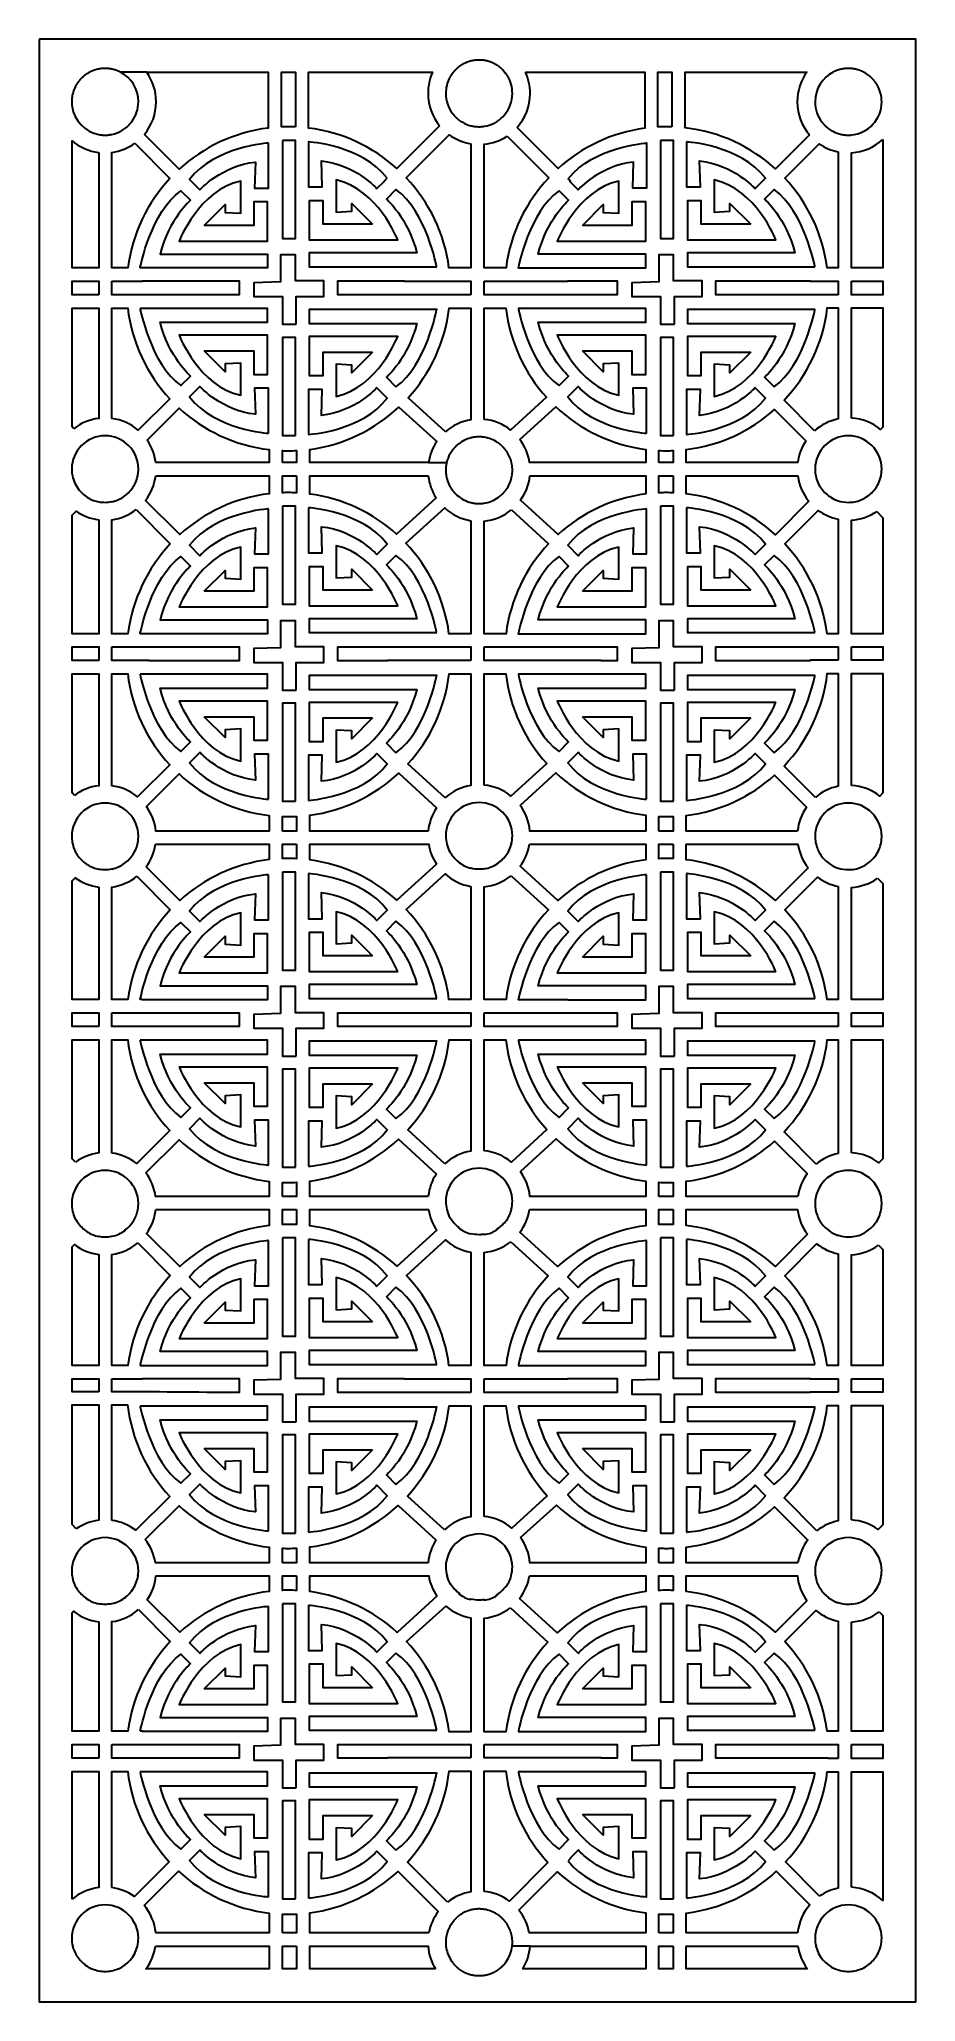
# Model space of a CAD drawing. Header units: centimetres. Extents: x 1.5 to 9.5, y -9 to 9.
import ezdxf

# ---------------------------------------------------------------- set-up
doc = ezdxf.new("R2010")
doc.units = ezdxf.units.CM
doc.header["$MEASUREMENT"] = 0
doc.layers.add('layer 1', color=7, linetype='Continuous')

msp = doc.modelspace()

# ---------------------------------------------------------------- linework, layer by layer
at = {"layer": 'layer 1', "color": 250, "lineweight": 30}
for points, knots in [([(1.50051, 9.00077), (1.50051, 9.00077), (9.54564, 9.00077), (9.54564, 9.00077), (9.54564, 9.00077), (9.54564, 9.00077), (9.54564, -9.00021), (9.54564, -9.00021), (9.54564, -9.00021), (9.54564, -9.00021), (1.50051, -9.00021), (1.50051, -9.00021), (1.50051, -9.00021), (1.50051, -9.00021), (1.50051, 9.00077), (1.50051, 9.00077)], [0, 0, 0, 0, 0.2, 0.2, 0.2, 0.2, 0.4, 0.4, 0.4, 0.4, 0.6, 0.6, 0.6, 0.6, 1, 1, 1, 1]), ([(2.10465, 8.73314), (2.10724, 8.73314), (2.10981, 8.7331), (2.11238, 8.73304), (2.11238, 8.73304), (2.11238, 8.73304), (2.11275, 8.73303), (2.11275, 8.73303), (2.11275, 8.73303), (2.11524, 8.73297), (2.11772, 8.73287), (2.1202, 8.73275), (2.1202, 8.73275), (2.1202, 8.73275), (2.12053, 8.73273), (2.12053, 8.73273), (2.12053, 8.73273), (2.12308, 8.7326), (2.12562, 8.73244), (2.12815, 8.73225), (2.12815, 8.73225), (2.12815, 8.73225), (2.12818, 8.73225), (2.12818, 8.73225), (2.12818, 8.73225), (2.12818, 8.73225), (2.12822, 8.73224), (2.12822, 8.73224), (2.12822, 8.73224), (2.13074, 8.73205), (2.13326, 8.73183), (2.13576, 8.73157), (2.13576, 8.73157), (2.13576, 8.73157), (2.13612, 8.73154), (2.13612, 8.73154), (2.13612, 8.73154), (2.13849, 8.73129), (2.14085, 8.73102), (2.14321, 8.73073), (2.14321, 8.73073), (2.14321, 8.73073), (2.14387, 8.73064), (2.14387, 8.73064), (2.14387, 8.73064), (2.14622, 8.73034), (2.14857, 8.73001), (2.15091, 8.72966), (2.15091, 8.72966), (2.15091, 8.72966), (2.15154, 8.72956), (2.15154, 8.72956), (2.15154, 8.72956), (2.15385, 8.72921), (2.15616, 8.72882), (2.15846, 8.72842), (2.15846, 8.72842), (2.15846, 8.72842), (2.15919, 8.72828), (2.15919, 8.72828), (2.15919, 8.72828), (2.16144, 8.72788), (2.16369, 8.72745), (2.16593, 8.72699), (2.16593, 8.72699), (2.16593, 8.72699), (2.16653, 8.72687), (2.16653, 8.72687), (2.16653, 8.72687), (2.16876, 8.72641), (2.17098, 8.72593), (2.17319, 8.72542), (2.17319, 8.72542), (2.17319, 8.72542), (2.17426, 8.72517), (2.17426, 8.72517), (2.17426, 8.72517), (2.17635, 8.72468), (2.17843, 8.72418), (2.18051, 8.72365), (2.18051, 8.72365), (2.18051, 8.72365), (2.18173, 8.72333), (2.18173, 8.72333), (2.18173, 8.72333), (2.18369, 8.72282), (2.18565, 8.72229), (2.18761, 8.72174), (2.18761, 8.72174), (2.18761, 8.72174), (2.18893, 8.72137), (2.18893, 8.72137), (2.18893, 8.72137), (2.19087, 8.72081), (2.19281, 8.72023), (2.19474, 8.71964), (2.19474, 8.71964), (2.19474, 8.71964), (2.19642, 8.71911), (2.19642, 8.71911), (2.19642, 8.71911), (2.19828, 8.71853), (2.20012, 8.71793), (2.20196, 8.71732), (2.20196, 8.71732), (2.20196, 8.71732), (2.20361, 8.71676), (2.20361, 8.71676), (2.20361, 8.71676), (2.20533, 8.71617), (2.20704, 8.71556), (2.20875, 8.71494), (2.20875, 8.71494), (2.20945, 8.71469), (2.21014, 8.71444), (2.21083, 8.71418), (2.21083, 8.71418), (2.21246, 8.71358), (2.21408, 8.71296), (2.2157, 8.71233), (2.2157, 8.71233), (2.2157, 8.71233), (2.21785, 8.71148), (2.21785, 8.71148), (2.21785, 8.71148), (2.21948, 8.71083), (2.22111, 8.71017), (2.22272, 8.70949), (2.22272, 8.70949), (2.22272, 8.70949), (2.22466, 8.70867), (2.22466, 8.70867), (2.22466, 8.70867), (2.2262, 8.70801), (2.22773, 8.70734), (2.22926, 8.70666), (2.22926, 8.70666), (2.23011, 8.70628), (2.23095, 8.7059), (2.23179, 8.70551), (2.23179, 8.70551), (2.23314, 8.70489), (2.23449, 8.70426), (2.23583, 8.70363), (2.23583, 8.70363), (2.23673, 8.7032), (2.23763, 8.70277), (2.23852, 8.70233), (2.23852, 8.70233), (2.2399, 8.70166), (2.24127, 8.70098), (2.24264, 8.70028), (2.24264, 8.70028), (2.24342, 8.69989), (2.24421, 8.69949), (2.24498, 8.69908), (2.24498, 8.69908), (2.34326, 8.64822), (2.41044, 8.54562), (2.41044, 8.42735), (2.41044, 8.42735), (2.41044, 8.35884), (2.3879, 8.29559), (2.34983, 8.2446), (2.34983, 8.2446), (2.34983, 8.2446), (2.34938, 8.24401), (2.34938, 8.24401), (2.34938, 8.24401), (2.34813, 8.24234), (2.34687, 8.2407), (2.34559, 8.23906), (2.34559, 8.23906), (2.34559, 8.23906), (2.34477, 8.23802), (2.34477, 8.23802), (2.34477, 8.23802), (2.34357, 8.2365), (2.34235, 8.23499), (2.34113, 8.2335), (2.34113, 8.2335), (2.34113, 8.2335), (2.34011, 8.23227), (2.34011, 8.23227), (2.34011, 8.23227), (2.33889, 8.23079), (2.33765, 8.22933), (2.3364, 8.22787), (2.3364, 8.22787), (2.3364, 8.22787), (2.33541, 8.22673), (2.33541, 8.22673), (2.33541, 8.22673), (2.33417, 8.22531), (2.33292, 8.2239), (2.33166, 8.22251), (2.33166, 8.22251), (2.33166, 8.22251), (2.33048, 8.2212), (2.33048, 8.2212), (2.33048, 8.2212), (2.3293, 8.21991), (2.32809, 8.21862), (2.32689, 8.21734), (2.32689, 8.21734), (2.32633, 8.21675), (2.32577, 8.21616), (2.3252, 8.21557), (2.3252, 8.21557), (2.32417, 8.2145), (2.32312, 8.21343), (2.32207, 8.21237), (2.32207, 8.21237), (2.32132, 8.21161), (2.32057, 8.21085), (2.31981, 8.2101), (2.31981, 8.2101), (2.31885, 8.20915), (2.31788, 8.20821), (2.31691, 8.20727), (2.31691, 8.20727), (2.3161, 8.20649), (2.31529, 8.20572), (2.31448, 8.20495), (2.31448, 8.20495), (2.31352, 8.20404), (2.31255, 8.20314), (2.31158, 8.20224), (2.31158, 8.20224), (2.31075, 8.20148), (2.30992, 8.20073), (2.30908, 8.19998), (2.30908, 8.19998), (2.30808, 8.19907), (2.30706, 8.19817), (2.30604, 8.19728), (2.30604, 8.19728), (2.30512, 8.19647), (2.3042, 8.19567), (2.30327, 8.19488), (2.30327, 8.19488), (2.30256, 8.19428), (2.30186, 8.19368), (2.30115, 8.19309), (2.30115, 8.19309), (2.2999, 8.19204), (2.29863, 8.19099), (2.29736, 8.18996), (2.29736, 8.18996), (2.29736, 8.18996), (2.29588, 8.18876), (2.29588, 8.18876), (2.29588, 8.18876), (2.29588, 8.18876), (2.29581, 8.1887), (2.29581, 8.1887), (2.29581, 8.1887), (2.2845, 8.17964), (2.27254, 8.17135), (2.26, 8.16394), (2.26, 8.16394), (2.23172, 8.14723), (2.20053, 8.13493), (2.16736, 8.12801), (2.16736, 8.12801), (2.16654, 8.12784), (2.16571, 8.12767), (2.16489, 8.12751), (2.16489, 8.12751), (2.16325, 8.12718), (2.16161, 8.12687), (2.15997, 8.12657), (2.15997, 8.12657), (2.15913, 8.12641), (2.15828, 8.12626), (2.15744, 8.12612), (2.15744, 8.12612), (2.15567, 8.12581), (2.15389, 8.12551), (2.1521, 8.12523), (2.1521, 8.12523), (2.1521, 8.12523), (2.15012, 8.12493), (2.15012, 8.12493), (2.15012, 8.12493), (2.14819, 8.12464), (2.14625, 8.12437), (2.14431, 8.12412), (2.14431, 8.12412), (2.14376, 8.12405), (2.14321, 8.12398), (2.14267, 8.12391), (2.14267, 8.12391), (2.14059, 8.12365), (2.1385, 8.12341), (2.13641, 8.1232), (2.13641, 8.1232), (2.13641, 8.1232), (2.13528, 8.12308), (2.13528, 8.12308), (2.13528, 8.12308), (2.13305, 8.12286), (2.13081, 8.12266), (2.12857, 8.12249), (2.12857, 8.12249), (2.12857, 8.12249), (2.12772, 8.12242), (2.12772, 8.12242), (2.12772, 8.12242), (2.12536, 8.12225), (2.12298, 8.12209), (2.1206, 8.12197), (2.1206, 8.12197), (2.1206, 8.12197), (2.12013, 8.12195), (2.12013, 8.12195), (2.12013, 8.12195), (2.11762, 8.12182), (2.11511, 8.12173), (2.11259, 8.12166), (2.11259, 8.12166), (2.11259, 8.12166), (2.11248, 8.12166), (2.11248, 8.12166), (2.11248, 8.12166), (2.10988, 8.12159), (2.10727, 8.12156), (2.10465, 8.12156), (2.10465, 8.12156), (2.10209, 8.12156), (2.09952, 8.12159), (2.09697, 8.12166), (2.09697, 8.12166), (2.09697, 8.12166), (2.09648, 8.12167), (2.09648, 8.12167), (2.09648, 8.12167), (2.09412, 8.12173), (2.09177, 8.12182), (2.08942, 8.12194), (2.08942, 8.12194), (2.08942, 8.12194), (2.08835, 8.12199), (2.08835, 8.12199), (2.08835, 8.12199), (2.08623, 8.12211), (2.08411, 8.12224), (2.08199, 8.1224), (2.08199, 8.1224), (2.08199, 8.1224), (2.08006, 8.12255), (2.08006, 8.12255), (2.08006, 8.12255), (2.07827, 8.12269), (2.07648, 8.12285), (2.07469, 8.12302), (2.07469, 8.12302), (2.0737, 8.12312), (2.07272, 8.12322), (2.07174, 8.12333), (2.07174, 8.12333), (2.07038, 8.12347), (2.06902, 8.12363), (2.06767, 8.12379), (2.06767, 8.12379), (2.06621, 8.12397), (2.06475, 8.12416), (2.06329, 8.12436), (2.06329, 8.12436), (2.06241, 8.12448), (2.06153, 8.1246), (2.06065, 8.12473), (2.06065, 8.12473), (2.05864, 8.12502), (2.05664, 8.12533), (2.05464, 8.12566), (2.05464, 8.12566), (2.05464, 8.12566), (2.05375, 8.1258), (2.05375, 8.1258), (2.05375, 8.1258), (2.05375, 8.1258), (2.05369, 8.12581), (2.05369, 8.12581), (2.05369, 8.12581), (2.05135, 8.12621), (2.04901, 8.12663), (2.04668, 8.12708), (2.04668, 8.12708), (1.92011, 8.15138), (1.82127, 8.25372), (1.80221, 8.38207), (1.80221, 8.38207), (1.80221, 8.38207), (1.80221, 8.38208), (1.80221, 8.38208), (1.80221, 8.38208), (1.80195, 8.38383), (1.8017, 8.38559), (1.80147, 8.38735), (1.80147, 8.38735), (1.80147, 8.38735), (1.80121, 8.3894), (1.80121, 8.3894), (1.80121, 8.3894), (1.80096, 8.39139), (1.80073, 8.39339), (1.80052, 8.39539), (1.80052, 8.39539), (1.80052, 8.39539), (1.80039, 8.39669), (1.80039, 8.39669), (1.80039, 8.39669), (1.80017, 8.39887), (1.79998, 8.40105), (1.79981, 8.40325), (1.79981, 8.40325), (1.79981, 8.40325), (1.79972, 8.40443), (1.79972, 8.40443), (1.79972, 8.40443), (1.79955, 8.40673), (1.7994, 8.40903), (1.79928, 8.41135), (1.79928, 8.41135), (1.79928, 8.41135), (1.79925, 8.41188), (1.79925, 8.41188), (1.79925, 8.41188), (1.79913, 8.41438), (1.79903, 8.41689), (1.79897, 8.41941), (1.79897, 8.41941), (1.79897, 8.41941), (1.79896, 8.41944), (1.79896, 8.41944), (1.79896, 8.41944), (1.79896, 8.41944), (1.79896, 8.41946), (1.79896, 8.41946), (1.79896, 8.41946), (1.79896, 8.41946), (1.79896, 8.41951), (1.79896, 8.41951), (1.79896, 8.41951), (1.7989, 8.42212), (1.79887, 8.42473), (1.79887, 8.42735), (1.79887, 8.42735), (1.79887, 8.42997), (1.7989, 8.43259), (1.79896, 8.43519), (1.79896, 8.43519), (1.79896, 8.43519), (1.79896, 8.43524), (1.79896, 8.43524), (1.79896, 8.43524), (1.79896, 8.43524), (1.79896, 8.43526), (1.79896, 8.43526), (1.79896, 8.43526), (1.79896, 8.43526), (1.79897, 8.43529), (1.79897, 8.43529), (1.79897, 8.43529), (1.79903, 8.43784), (1.79913, 8.44038), (1.79926, 8.44291), (1.79926, 8.44291), (1.79926, 8.44291), (1.79927, 8.44326), (1.79927, 8.44326), (1.79927, 8.44326), (1.7994, 8.44564), (1.79955, 8.44801), (1.79972, 8.45038), (1.79972, 8.45038), (1.79972, 8.45038), (1.7998, 8.45134), (1.7998, 8.45134), (1.7998, 8.45134), (1.79997, 8.45361), (1.80018, 8.45587), (1.8004, 8.45813), (1.8004, 8.45813), (1.8004, 8.45813), (1.80051, 8.45916), (1.80051, 8.45916), (1.80051, 8.45916), (1.80072, 8.46124), (1.80096, 8.46331), (1.80121, 8.46537), (1.80121, 8.46537), (1.80121, 8.46537), (1.80146, 8.46731), (1.80146, 8.46731), (1.80146, 8.46731), (1.80691, 8.50903), (1.82078, 8.54811), (1.8413, 8.58279), (1.8413, 8.58279), (1.84239, 8.58463), (1.8435, 8.58646), (1.84463, 8.58828), (1.84463, 8.58828), (1.84463, 8.58828), (1.84551, 8.5897), (1.84551, 8.5897), (1.84551, 8.5897), (1.8464, 8.59112), (1.8473, 8.59253), (1.84821, 8.59393), (1.84821, 8.59393), (1.84873, 8.59473), (1.84925, 8.59552), (1.84978, 8.59632), (1.84978, 8.59632), (1.8506, 8.59754), (1.85142, 8.59877), (1.85225, 8.59998), (1.85225, 8.59998), (1.85281, 8.60079), (1.85337, 8.6016), (1.85393, 8.6024), (1.85393, 8.6024), (1.85481, 8.60365), (1.85569, 8.60489), (1.85658, 8.60612), (1.85658, 8.60612), (1.85713, 8.60689), (1.85769, 8.60766), (1.85825, 8.60842), (1.85825, 8.60842), (1.8591, 8.60957), (1.85996, 8.61072), (1.86082, 8.61187), (1.86082, 8.61187), (1.86152, 8.61279), (1.86222, 8.6137), (1.86293, 8.61462), (1.86293, 8.61462), (1.86365, 8.61554), (1.86437, 8.61647), (1.8651, 8.61739), (1.8651, 8.61739), (1.86597, 8.61848), (1.86685, 8.61956), (1.86773, 8.62064), (1.86773, 8.62064), (1.86832, 8.62137), (1.86892, 8.6221), (1.86952, 8.62282), (1.86952, 8.62282), (1.87051, 8.62401), (1.87151, 8.6252), (1.87252, 8.62637), (1.87252, 8.62637), (1.87311, 8.62706), (1.8737, 8.62774), (1.87429, 8.62842), (1.87429, 8.62842), (1.87533, 8.62961), (1.87639, 8.63079), (1.87745, 8.63197), (1.87745, 8.63197), (1.87745, 8.63197), (1.87906, 8.63374), (1.87906, 8.63374), (1.87906, 8.63374), (1.88025, 8.63506), (1.88147, 8.63636), (1.88269, 8.63765), (1.88269, 8.63765), (1.88269, 8.63765), (1.88381, 8.63883), (1.88381, 8.63883), (1.88381, 8.63883), (1.88521, 8.64029), (1.88664, 8.64175), (1.88807, 8.64319), (1.88807, 8.64319), (1.88807, 8.64319), (1.88869, 8.64381), (1.88869, 8.64381), (1.88869, 8.64381), (1.89022, 8.64534), (1.89177, 8.64685), (1.89333, 8.64834), (1.89333, 8.64834), (1.89333, 8.64834), (1.894, 8.64899), (1.894, 8.64899), (1.894, 8.64899), (1.89555, 8.65046), (1.89712, 8.65191), (1.89869, 8.65335), (1.89869, 8.65335), (1.89869, 8.65335), (1.89941, 8.654), (1.89941, 8.654), (1.89941, 8.654), (1.90102, 8.65546), (1.90264, 8.65691), (1.90429, 8.65833), (1.90429, 8.65833), (1.90429, 8.65833), (1.90485, 8.65882), (1.90485, 8.65882), (1.90485, 8.65882), (1.90657, 8.6603), (1.9083, 8.66177), (1.91006, 8.66322), (1.91006, 8.66322), (1.91006, 8.66322), (1.91027, 8.6634), (1.91027, 8.6634), (1.91027, 8.6634), (1.91206, 8.66488), (1.91388, 8.66634), (1.91571, 8.66778), (1.91571, 8.66778), (1.91571, 8.66778), (1.91604, 8.66804), (1.91604, 8.66804), (1.91604, 8.66804), (1.91784, 8.66945), (1.91966, 8.67085), (1.92149, 8.67222), (1.92149, 8.67222), (1.92149, 8.67222), (1.92187, 8.6725), (1.92187, 8.6725), (1.92187, 8.6725), (1.93521, 8.68246), (1.9494, 8.69136), (1.9643, 8.69907), (1.9643, 8.69907), (1.96503, 8.69945), (1.96575, 8.69983), (1.96648, 8.7002), (1.96648, 8.7002), (1.96802, 8.70097), (1.96955, 8.70174), (1.9711, 8.70249), (1.9711, 8.70249), (1.9711, 8.70249), (1.97308, 8.70344), (1.97308, 8.70344), (1.97308, 8.70344), (1.97471, 8.70422), (1.97635, 8.70499), (1.978, 8.70574), (1.978, 8.70574), (1.978, 8.70574), (1.97975, 8.70653), (1.97975, 8.70653), (1.97975, 8.70653), (1.98151, 8.70732), (1.98327, 8.70809), (1.98504, 8.70884), (1.98504, 8.70884), (1.98504, 8.70884), (1.98615, 8.70932), (1.98615, 8.70932), (1.98615, 8.70932), (1.98804, 8.71011), (1.98994, 8.71088), (1.99184, 8.71164), (1.99184, 8.71164), (1.99184, 8.71164), (1.99322, 8.71218), (1.99322, 8.71218), (1.99322, 8.71218), (1.99511, 8.71293), (1.99701, 8.71365), (1.99893, 8.71436), (1.99893, 8.71436), (1.99893, 8.71436), (2.00029, 8.71485), (2.00029, 8.71485), (2.00029, 8.71485), (2.00215, 8.71553), (2.00401, 8.71618), (2.00587, 8.71682), (2.00587, 8.71682), (2.00587, 8.71682), (2.00716, 8.71726), (2.00716, 8.71726), (2.00716, 8.71726), (2.00914, 8.71792), (2.01114, 8.71857), (2.01314, 8.7192), (2.01314, 8.7192), (2.01314, 8.7192), (2.01428, 8.71955), (2.01428, 8.71955), (2.01428, 8.71955), (2.01636, 8.7202), (2.01844, 8.72082), (2.02053, 8.72141), (2.02053, 8.72141), (2.02053, 8.72141), (2.02151, 8.72169), (2.02151, 8.72169), (2.02151, 8.72169), (2.02358, 8.72227), (2.02566, 8.72284), (2.02775, 8.72338), (2.02775, 8.72338), (2.02775, 8.72338), (2.02866, 8.72361), (2.02866, 8.72361), (2.02866, 8.72361), (2.03084, 8.72417), (2.03302, 8.72471), (2.03522, 8.72522), (2.03522, 8.72522), (2.03522, 8.72522), (2.03593, 8.72538), (2.03593, 8.72538), (2.03593, 8.72538), (2.03825, 8.72591), (2.04059, 8.72642), (2.04294, 8.7269), (2.04294, 8.7269), (2.04294, 8.7269), (2.04317, 8.72695), (2.04317, 8.72695), (2.04317, 8.72695), (2.04552, 8.72743), (2.04788, 8.72788), (2.05025, 8.72831), (2.05025, 8.72831), (2.05025, 8.72831), (2.05074, 8.7284), (2.05074, 8.7284), (2.05074, 8.7284), (2.05312, 8.72882), (2.0555, 8.72922), (2.0579, 8.72959), (2.0579, 8.72959), (2.0579, 8.72959), (2.05825, 8.72964), (2.05825, 8.72964), (2.05825, 8.72964), (2.06066, 8.73001), (2.06308, 8.73034), (2.0655, 8.73065), (2.0655, 8.73065), (2.0655, 8.73065), (2.066, 8.73072), (2.066, 8.73072), (2.066, 8.73072), (2.0684, 8.73102), (2.0708, 8.73129), (2.07321, 8.73154), (2.07321, 8.73154), (2.07321, 8.73154), (2.07353, 8.73157), (2.07353, 8.73157), (2.07353, 8.73157), (2.07604, 8.73183), (2.07856, 8.73205), (2.08109, 8.73224), (2.08109, 8.73224), (2.08109, 8.73224), (2.08113, 8.73225), (2.08113, 8.73225), (2.08113, 8.73225), (2.08113, 8.73225), (2.08116, 8.73225), (2.08116, 8.73225), (2.08116, 8.73225), (2.08369, 8.73244), (2.08624, 8.7326), (2.08879, 8.73273), (2.08879, 8.73273), (2.08879, 8.73273), (2.08909, 8.73275), (2.08909, 8.73275), (2.08909, 8.73275), (2.09157, 8.73287), (2.09406, 8.73297), (2.09656, 8.73303), (2.09656, 8.73303), (2.09656, 8.73303), (2.09692, 8.73304), (2.09692, 8.73304), (2.09692, 8.73304), (2.09949, 8.7331), (2.10207, 8.73314), (2.10465, 8.73314)], [0, 0, 0, 0, 0.00502513, 0.00502513, 0.00502513, 0.00502513, 0.01005025, 0.01005025, 0.01005025, 0.01005025, 0.01507538, 0.01507538, 0.01507538, 0.01507538, 0.0201005, 0.0201005, 0.0201005, 0.0201005, 0.02512563, 0.02512563, 0.02512563, 0.02512563, 0.03015075, 0.03015075, 0.03015075, 0.03015075, 0.03517588, 0.03517588, 0.03517588, 0.03517588, 0.04020101, 0.04020101, 0.04020101, 0.04020101, 0.04522613, 0.04522613, 0.04522613, 0.04522613, 0.05025126, 0.05025126, 0.05025126, 0.05025126, 0.05527638, 0.05527638, 0.05527638, 0.05527638, 0.06030151, 0.06030151, 0.06030151, 0.06030151, 0.06532663, 0.06532663, 0.06532663, 0.06532663, 0.07035176, 0.07035176, 0.07035176, 0.07035176, 0.07537688, 0.07537688, 0.07537688, 0.07537688, 0.08040201, 0.08040201, 0.08040201, 0.08040201, 0.08542714, 0.08542714, 0.08542714, 0.08542714, 0.09045226, 0.09045226, 0.09045226, 0.09045226, 0.09547739, 0.09547739, 0.09547739, 0.09547739, 0.10050251, 0.10050251, 0.10050251, 0.10050251, 0.10552764, 0.10552764, 0.10552764, 0.10552764, 0.11055276, 0.11055276, 0.11055276, 0.11055276, 0.11557789, 0.11557789, 0.11557789, 0.11557789, 0.12060302, 0.12060302, 0.12060302, 0.12060302, 0.12562814, 0.12562814, 0.12562814, 0.12562814, 0.13065327, 0.13065327, 0.13065327, 0.13065327, 0.13567839, 0.13567839, 0.13567839, 0.13567839, 0.14070352, 0.14070352, 0.14070352, 0.14070352, 0.14572864, 0.14572864, 0.14572864, 0.14572864, 0.15075377, 0.15075377, 0.15075377, 0.15075377, 0.15577889, 0.15577889, 0.15577889, 0.15577889, 0.16080402, 0.16080402, 0.16080402, 0.16080402, 0.16582915, 0.16582915, 0.16582915, 0.16582915, 0.17085427, 0.17085427, 0.17085427, 0.17085427, 0.1758794, 0.1758794, 0.1758794, 0.1758794, 0.18090452, 0.18090452, 0.18090452, 0.18090452, 0.18592965, 0.18592965, 0.18592965, 0.18592965, 0.19095477, 0.19095477, 0.19095477, 0.19095477, 0.1959799, 0.1959799, 0.1959799, 0.1959799, 0.20100503, 0.20100503, 0.20100503, 0.20100503, 0.20603015, 0.20603015, 0.20603015, 0.20603015, 0.21105528, 0.21105528, 0.21105528, 0.21105528, 0.2160804, 0.2160804, 0.2160804, 0.2160804, 0.22110553, 0.22110553, 0.22110553, 0.22110553, 0.22613065, 0.22613065, 0.22613065, 0.22613065, 0.23115578, 0.23115578, 0.23115578, 0.23115578, 0.2361809, 0.2361809, 0.2361809, 0.2361809, 0.24120603, 0.24120603, 0.24120603, 0.24120603, 0.24623116, 0.24623116, 0.24623116, 0.24623116, 0.25125628, 0.25125628, 0.25125628, 0.25125628, 0.25628141, 0.25628141, 0.25628141, 0.25628141, 0.26130653, 0.26130653, 0.26130653, 0.26130653, 0.26633166, 0.26633166, 0.26633166, 0.26633166, 0.27135678, 0.27135678, 0.27135678, 0.27135678, 0.27638191, 0.27638191, 0.27638191, 0.27638191, 0.28140704, 0.28140704, 0.28140704, 0.28140704, 0.28643216, 0.28643216, 0.28643216, 0.28643216, 0.29145729, 0.29145729, 0.29145729, 0.29145729, 0.29648241, 0.29648241, 0.29648241, 0.29648241, 0.30150754, 0.30150754, 0.30150754, 0.30150754, 0.30653266, 0.30653266, 0.30653266, 0.30653266, 0.31155779, 0.31155779, 0.31155779, 0.31155779, 0.31658291, 0.31658291, 0.31658291, 0.31658291, 0.32160804, 0.32160804, 0.32160804, 0.32160804, 0.32663317, 0.32663317, 0.32663317, 0.32663317, 0.33165829, 0.33165829, 0.33165829, 0.33165829, 0.33668342, 0.33668342, 0.33668342, 0.33668342, 0.34170854, 0.34170854, 0.34170854, 0.34170854, 0.34673367, 0.34673367, 0.34673367, 0.34673367, 0.35175879, 0.35175879, 0.35175879, 0.35175879, 0.35678392, 0.35678392, 0.35678392, 0.35678392, 0.36180905, 0.36180905, 0.36180905, 0.36180905, 0.36683417, 0.36683417, 0.36683417, 0.36683417, 0.3718593, 0.3718593, 0.3718593, 0.3718593, 0.37688442, 0.37688442, 0.37688442, 0.37688442, 0.38190955, 0.38190955, 0.38190955, 0.38190955, 0.38693467, 0.38693467, 0.38693467, 0.38693467, 0.3919598, 0.3919598, 0.3919598, 0.3919598, 0.39698492, 0.39698492, 0.39698492, 0.39698492, 0.40201005, 0.40201005, 0.40201005, 0.40201005, 0.40703518, 0.40703518, 0.40703518, 0.40703518, 0.4120603, 0.4120603, 0.4120603, 0.4120603, 0.41708543, 0.41708543, 0.41708543, 0.41708543, 0.42211055, 0.42211055, 0.42211055, 0.42211055, 0.42713568, 0.42713568, 0.42713568, 0.42713568, 0.4321608, 0.4321608, 0.4321608, 0.4321608, 0.43718593, 0.43718593, 0.43718593, 0.43718593, 0.44221106, 0.44221106, 0.44221106, 0.44221106, 0.44723618, 0.44723618, 0.44723618, 0.44723618, 0.45226131, 0.45226131, 0.45226131, 0.45226131, 0.45728643, 0.45728643, 0.45728643, 0.45728643, 0.46231156, 0.46231156, 0.46231156, 0.46231156, 0.46733668, 0.46733668, 0.46733668, 0.46733668, 0.47236181, 0.47236181, 0.47236181, 0.47236181, 0.47738693, 0.47738693, 0.47738693, 0.47738693, 0.48241206, 0.48241206, 0.48241206, 0.48241206, 0.48743719, 0.48743719, 0.48743719, 0.48743719, 0.49246231, 0.49246231, 0.49246231, 0.49246231, 0.49748744, 0.49748744, 0.49748744, 0.49748744, 0.50251256, 0.50251256, 0.50251256, 0.50251256, 0.50753769, 0.50753769, 0.50753769, 0.50753769, 0.51256281, 0.51256281, 0.51256281, 0.51256281, 0.51758794, 0.51758794, 0.51758794, 0.51758794, 0.52261307, 0.52261307, 0.52261307, 0.52261307, 0.52763819, 0.52763819, 0.52763819, 0.52763819, 0.53266332, 0.53266332, 0.53266332, 0.53266332, 0.53768844, 0.53768844, 0.53768844, 0.53768844, 0.54271357, 0.54271357, 0.54271357, 0.54271357, 0.54773869, 0.54773869, 0.54773869, 0.54773869, 0.55276382, 0.55276382, 0.55276382, 0.55276382, 0.55778894, 0.55778894, 0.55778894, 0.55778894, 0.56281407, 0.56281407, 0.56281407, 0.56281407, 0.5678392, 0.5678392, 0.5678392, 0.5678392, 0.57286432, 0.57286432, 0.57286432, 0.57286432, 0.57788945, 0.57788945, 0.57788945, 0.57788945, 0.58291457, 0.58291457, 0.58291457, 0.58291457, 0.5879397, 0.5879397, 0.5879397, 0.5879397, 0.59296482, 0.59296482, 0.59296482, 0.59296482, 0.59798995, 0.59798995, 0.59798995, 0.59798995, 0.60301508, 0.60301508, 0.60301508, 0.60301508, 0.6080402, 0.6080402, 0.6080402, 0.6080402, 0.61306533, 0.61306533, 0.61306533, 0.61306533, 0.61809045, 0.61809045, 0.61809045, 0.61809045, 0.62311558, 0.62311558, 0.62311558, 0.62311558, 0.6281407, 0.6281407, 0.6281407, 0.6281407, 0.63316583, 0.63316583, 0.63316583, 0.63316583, 0.63819095, 0.63819095, 0.63819095, 0.63819095, 0.64321608, 0.64321608, 0.64321608, 0.64321608, 0.64824121, 0.64824121, 0.64824121, 0.64824121, 0.65326633, 0.65326633, 0.65326633, 0.65326633, 0.65829146, 0.65829146, 0.65829146, 0.65829146, 0.66331658, 0.66331658, 0.66331658, 0.66331658, 0.66834171, 0.66834171, 0.66834171, 0.66834171, 0.67336683, 0.67336683, 0.67336683, 0.67336683, 0.67839196, 0.67839196, 0.67839196, 0.67839196, 0.68341709, 0.68341709, 0.68341709, 0.68341709, 0.68844221, 0.68844221, 0.68844221, 0.68844221, 0.69346734, 0.69346734, 0.69346734, 0.69346734, 0.69849246, 0.69849246, 0.69849246, 0.69849246, 0.70351759, 0.70351759, 0.70351759, 0.70351759, 0.70854271, 0.70854271, 0.70854271, 0.70854271, 0.71356784, 0.71356784, 0.71356784, 0.71356784, 0.71859296, 0.71859296, 0.71859296, 0.71859296, 0.72361809, 0.72361809, 0.72361809, 0.72361809, 0.72864322, 0.72864322, 0.72864322, 0.72864322, 0.73366834, 0.73366834, 0.73366834, 0.73366834, 0.73869347, 0.73869347, 0.73869347, 0.73869347, 0.74371859, 0.74371859, 0.74371859, 0.74371859, 0.74874372, 0.74874372, 0.74874372, 0.74874372, 0.75376884, 0.75376884, 0.75376884, 0.75376884, 0.75879397, 0.75879397, 0.75879397, 0.75879397, 0.7638191, 0.7638191, 0.7638191, 0.7638191, 0.76884422, 0.76884422, 0.76884422, 0.76884422, 0.77386935, 0.77386935, 0.77386935, 0.77386935, 0.77889447, 0.77889447, 0.77889447, 0.77889447, 0.7839196, 0.7839196, 0.7839196, 0.7839196, 0.78894472, 0.78894472, 0.78894472, 0.78894472, 0.79396985, 0.79396985, 0.79396985, 0.79396985, 0.79899497, 0.79899497, 0.79899497, 0.79899497, 0.8040201, 0.8040201, 0.8040201, 0.8040201, 0.80904523, 0.80904523, 0.80904523, 0.80904523, 0.81407035, 0.81407035, 0.81407035, 0.81407035, 0.81909548, 0.81909548, 0.81909548, 0.81909548, 0.8241206, 0.8241206, 0.8241206, 0.8241206, 0.82914573, 0.82914573, 0.82914573, 0.82914573, 0.83417085, 0.83417085, 0.83417085, 0.83417085, 0.83919598, 0.83919598, 0.83919598, 0.83919598, 0.84422111, 0.84422111, 0.84422111, 0.84422111, 0.84924623, 0.84924623, 0.84924623, 0.84924623, 0.85427136, 0.85427136, 0.85427136, 0.85427136, 0.85929648, 0.85929648, 0.85929648, 0.85929648, 0.86432161, 0.86432161, 0.86432161, 0.86432161, 0.86934673, 0.86934673, 0.86934673, 0.86934673, 0.87437186, 0.87437186, 0.87437186, 0.87437186, 0.87939698, 0.87939698, 0.87939698, 0.87939698, 0.88442211, 0.88442211, 0.88442211, 0.88442211, 0.88944724, 0.88944724, 0.88944724, 0.88944724, 0.89447236, 0.89447236, 0.89447236, 0.89447236, 0.89949749, 0.89949749, 0.89949749, 0.89949749, 0.90452261, 0.90452261, 0.90452261, 0.90452261, 0.90954774, 0.90954774, 0.90954774, 0.90954774, 0.91457286, 0.91457286, 0.91457286, 0.91457286, 0.91959799, 0.91959799, 0.91959799, 0.91959799, 0.92462312, 0.92462312, 0.92462312, 0.92462312, 0.92964824, 0.92964824, 0.92964824, 0.92964824, 0.93467337, 0.93467337, 0.93467337, 0.93467337, 0.93969849, 0.93969849, 0.93969849, 0.93969849, 0.94472362, 0.94472362, 0.94472362, 0.94472362, 0.94974874, 0.94974874, 0.94974874, 0.94974874, 0.95477387, 0.95477387, 0.95477387, 0.95477387, 0.95979899, 0.95979899, 0.95979899, 0.95979899, 0.96482412, 0.96482412, 0.96482412, 0.96482412, 0.96984925, 0.96984925, 0.96984925, 0.96984925, 0.97487437, 0.97487437, 0.97487437, 0.97487437, 0.9798995, 0.9798995, 0.9798995, 0.9798995, 0.98492462, 0.98492462, 0.98492462, 0.98492462, 0.98994975, 0.98994975, 0.98994975, 0.98994975, 1, 1, 1, 1]), ([(2.48664, 8.69907), (2.48664, 8.69907), (2.245, 8.69907), (2.245, 8.69907), (2.245, 8.69907), (2.245, 8.69907), (2.24498, 8.69908), (2.24498, 8.69908)], [0, 0, 0, 0, 0.33333333, 0.33333333, 0.33333333, 0.33333333, 1, 1, 1, 1]), ([(2.48664, 8.69907), (2.54127, 8.62242), (2.57342, 8.52863), (2.57342, 8.42735), (2.57342, 8.42735), (2.57342, 8.31382), (2.53303, 8.2097), (2.46585, 8.12859), (2.46585, 8.12859), (2.46585, 8.12859), (2.7855, 7.80893), (2.7855, 7.80893), (2.7855, 7.80893), (3.00675, 8.01127), (3.28941, 8.14757), (3.60233, 8.18655), (3.60233, 8.18655), (3.60233, 8.18655), (3.60233, 8.69907), (3.60233, 8.69907), (3.60233, 8.69907), (3.60233, 8.69907), (2.48664, 8.69907), (2.48664, 8.69907)], [0, 0, 0, 0, 0.14285714, 0.14285714, 0.14285714, 0.14285714, 0.28571429, 0.28571429, 0.28571429, 0.28571429, 0.42857143, 0.42857143, 0.42857143, 0.42857143, 0.57142857, 0.57142857, 0.57142857, 0.57142857, 0.71428571, 0.71428571, 0.71428571, 0.71428571, 1, 1, 1, 1]), ([(3.85274, 8.19666), (3.85274, 8.19666), (3.85274, 8.69907), (3.85274, 8.69907), (3.85274, 8.69907), (3.85274, 8.69907), (3.723, 8.69907), (3.723, 8.69907), (3.723, 8.69907), (3.723, 8.69907), (3.723, 8.19666), (3.723, 8.19666), (3.723, 8.19666), (3.7445, 8.1976), (3.7661, 8.1981), (3.78783, 8.1981), (3.78783, 8.1981), (3.80959, 8.1981), (3.83122, 8.19758), (3.85274, 8.19666)], [0, 0, 0, 0, 0.16666667, 0.16666667, 0.16666667, 0.16666667, 0.33333333, 0.33333333, 0.33333333, 0.33333333, 0.5, 0.5, 0.5, 0.5, 0.66666667, 0.66666667, 0.66666667, 0.66666667, 1, 1, 1, 1]), ([(5.17535, 8.20695), (5.10883, 8.28787), (5.06888, 8.39148), (5.06888, 8.50439), (5.06888, 8.50439), (5.06888, 8.57385), (5.084, 8.63978), (5.11112, 8.69907), (5.11112, 8.69907), (5.11112, 8.69907), (3.97342, 8.69907), (3.97342, 8.69907), (3.97342, 8.69907), (3.97342, 8.69907), (3.97342, 8.18653), (3.97342, 8.18653), (3.97342, 8.18653), (4.28305, 8.14794), (4.56303, 8.01403), (4.78321, 7.81515), (4.78321, 7.81515), (4.78321, 7.81515), (5.17535, 8.20695), (5.17535, 8.20695)], [0, 0, 0, 0, 0.14285714, 0.14285714, 0.14285714, 0.14285714, 0.28571429, 0.28571429, 0.28571429, 0.28571429, 0.42857143, 0.42857143, 0.42857143, 0.42857143, 0.57142857, 0.57142857, 0.57142857, 0.57142857, 0.71428571, 0.71428571, 0.71428571, 0.71428571, 1, 1, 1, 1]), ([(5.53764, 8.81018), (5.53997, 8.81018), (5.54229, 8.81015), (5.54461, 8.8101), (5.54461, 8.8101), (5.54461, 8.8101), (5.54644, 8.81005), (5.54644, 8.81005), (5.54644, 8.81005), (5.54874, 8.80999), (5.55103, 8.8099), (5.55332, 8.80979), (5.55332, 8.80979), (5.55332, 8.80979), (5.55363, 8.80977), (5.55363, 8.80977), (5.55363, 8.80977), (5.55584, 8.80966), (5.55805, 8.80951), (5.56025, 8.80935), (5.56025, 8.80935), (5.56025, 8.80935), (5.56195, 8.80922), (5.56195, 8.80922), (5.56195, 8.80922), (5.56424, 8.80904), (5.56652, 8.80884), (5.5688, 8.80861), (5.5688, 8.80861), (5.5688, 8.80861), (5.56931, 8.80856), (5.56931, 8.80856), (5.56931, 8.80856), (5.57141, 8.80834), (5.57349, 8.8081), (5.57557, 8.80784), (5.57557, 8.80784), (5.57557, 8.80784), (5.5775, 8.8076), (5.5775, 8.8076), (5.5775, 8.8076), (5.57968, 8.80732), (5.58186, 8.80702), (5.58402, 8.80669), (5.58402, 8.80669), (5.58402, 8.80669), (5.58484, 8.80655), (5.58484, 8.80655), (5.58484, 8.80655), (5.58683, 8.80624), (5.58882, 8.80592), (5.5908, 8.80557), (5.5908, 8.80557), (5.5908, 8.80557), (5.59252, 8.80526), (5.59252, 8.80526), (5.59252, 8.80526), (5.59471, 8.80487), (5.59689, 8.80445), (5.59906, 8.80401), (5.59906, 8.80401), (5.59906, 8.80401), (5.59991, 8.80383), (5.59991, 8.80383), (5.59991, 8.80383), (5.60186, 8.80342), (5.60379, 8.803), (5.60572, 8.80256), (5.60572, 8.80256), (5.60572, 8.80256), (5.60744, 8.80217), (5.60744, 8.80217), (5.60744, 8.80217), (5.60955, 8.80168), (5.61165, 8.80117), (5.61375, 8.80063), (5.61375, 8.80063), (5.61417, 8.80052), (5.6146, 8.8004), (5.61502, 8.80029), (5.61502, 8.80029), (5.61675, 8.79984), (5.61847, 8.79937), (5.62019, 8.79889), (5.62019, 8.79889), (5.62019, 8.79889), (5.62215, 8.79834), (5.62215, 8.79834), (5.62215, 8.79834), (5.62417, 8.79776), (5.62618, 8.79717), (5.62819, 8.79655), (5.62819, 8.79655), (5.62866, 8.7964), (5.62913, 8.79625), (5.6296, 8.7961), (5.6296, 8.7961), (5.63126, 8.79557), (5.63291, 8.79504), (5.63455, 8.79449), (5.63455, 8.79449), (5.63455, 8.79449), (5.6365, 8.79383), (5.6365, 8.79383), (5.6365, 8.79383), (5.63844, 8.79317), (5.64037, 8.79249), (5.64229, 8.79179), (5.64229, 8.79179), (5.64286, 8.79159), (5.64342, 8.79137), (5.64399, 8.79116), (5.64399, 8.79116), (5.64551, 8.7906), (5.64703, 8.79002), (5.64854, 8.78943), (5.64854, 8.78943), (5.64854, 8.78943), (5.6505, 8.78867), (5.6505, 8.78867), (5.6505, 8.78867), (5.65238, 8.78792), (5.65426, 8.78715), (5.65612, 8.78637), (5.65612, 8.78637), (5.65671, 8.78612), (5.6573, 8.78586), (5.65789, 8.78561), (5.65789, 8.78561), (5.65933, 8.78499), (5.66076, 8.78437), (5.66218, 8.78373), (5.66218, 8.78373), (5.66287, 8.78342), (5.66356, 8.78312), (5.66425, 8.7828), (5.66425, 8.7828), (5.66604, 8.78199), (5.66782, 8.78116), (5.66959, 8.78031), (5.66959, 8.78031), (5.67026, 8.77999), (5.67093, 8.77966), (5.67161, 8.77933), (5.67161, 8.77933), (5.67287, 8.77871), (5.67413, 8.77808), (5.67539, 8.77745), (5.67539, 8.77745), (5.67613, 8.77707), (5.67688, 8.77669), (5.67763, 8.77631), (5.67763, 8.77631), (5.67931, 8.77544), (5.68098, 8.77456), (5.68264, 8.77366), (5.68264, 8.77366), (5.68341, 8.77325), (5.68417, 8.77283), (5.68492, 8.77241), (5.68492, 8.77241), (5.68604, 8.7718), (5.68715, 8.77118), (5.68825, 8.77055), (5.68825, 8.77055), (5.68905, 8.7701), (5.68986, 8.76964), (5.69066, 8.76918), (5.69066, 8.76918), (5.69224, 8.76826), (5.69382, 8.76733), (5.69539, 8.76638), (5.69539, 8.76638), (5.69619, 8.7659), (5.69698, 8.76541), (5.69777, 8.76492), (5.69777, 8.76492), (5.69877, 8.7643), (5.69977, 8.76368), (5.70077, 8.76305), (5.70077, 8.76305), (5.70159, 8.76253), (5.70241, 8.76201), (5.70323, 8.76148), (5.70323, 8.76148), (5.70472, 8.76053), (5.7062, 8.75955), (5.70766, 8.75857), (5.70766, 8.75857), (5.70855, 8.75798), (5.70942, 8.75737), (5.7103, 8.75677), (5.7103, 8.75677), (5.71112, 8.75621), (5.71195, 8.75564), (5.71277, 8.75506), (5.71277, 8.75506), (5.7138, 8.75434), (5.71484, 8.7536), (5.71587, 8.75287), (5.71587, 8.75287), (5.71712, 8.75197), (5.71835, 8.75107), (5.71958, 8.75016), (5.71958, 8.75016), (5.72048, 8.74949), (5.72138, 8.74882), (5.72227, 8.74814), (5.72227, 8.74814), (5.72301, 8.74757), (5.72376, 8.747), (5.7245, 8.74642), (5.7245, 8.74642), (5.72583, 8.7454), (5.72715, 8.74435), (5.72846, 8.74331), (5.72846, 8.74331), (5.72933, 8.74261), (5.73021, 8.74191), (5.73107, 8.74121), (5.73107, 8.74121), (5.73202, 8.74043), (5.73296, 8.73965), (5.7339, 8.73886), (5.7339, 8.73886), (5.7339, 8.73886), (5.73559, 8.73743), (5.73559, 8.73743), (5.73559, 8.73743), (5.73748, 8.73583), (5.73934, 8.7342), (5.74119, 8.73255), (5.74119, 8.73255), (5.74119, 8.73255), (5.74202, 8.73181), (5.74202, 8.73181), (5.74202, 8.73181), (5.74303, 8.73091), (5.74403, 8.72999), (5.74503, 8.72907), (5.74503, 8.72907), (5.74503, 8.72907), (5.74629, 8.72789), (5.74629, 8.72789), (5.74629, 8.72789), (5.74834, 8.72598), (5.75036, 8.72404), (5.75236, 8.72207), (5.75236, 8.72207), (5.75236, 8.72207), (5.75257, 8.72186), (5.75257, 8.72186), (5.75257, 8.72186), (5.75357, 8.72088), (5.75456, 8.71988), (5.75554, 8.71888), (5.75554, 8.71888), (5.75554, 8.71888), (5.75667, 8.71773), (5.75667, 8.71773), (5.75667, 8.71773), (5.75976, 8.71456), (5.76278, 8.71132), (5.76573, 8.70802), (5.76573, 8.70802), (5.76573, 8.70802), (5.76625, 8.70743), (5.76625, 8.70743), (5.76625, 8.70743), (5.76933, 8.70397), (5.77233, 8.70044), (5.77524, 8.69684), (5.77524, 8.69684), (5.77524, 8.69684), (5.77556, 8.69646), (5.77556, 8.69646), (5.77556, 8.69646), (5.78159, 8.68899), (5.78728, 8.68123), (5.79261, 8.67321), (5.79261, 8.67321), (5.79261, 8.67321), (5.79264, 8.67316), (5.79264, 8.67316), (5.79264, 8.67316), (5.79532, 8.66912), (5.79791, 8.665), (5.80041, 8.66082), (5.80041, 8.66082), (5.82773, 8.61506), (5.84343, 8.56156), (5.84343, 8.50439), (5.84343, 8.50439), (5.84343, 8.42904), (5.81614, 8.36005), (5.77093, 8.30674), (5.77093, 8.30674), (5.75208, 8.28453), (5.73013, 8.26505), (5.70575, 8.24896), (5.70575, 8.24896), (5.70575, 8.24896), (5.70506, 8.24851), (5.70506, 8.24851), (5.70506, 8.24851), (5.70343, 8.24744), (5.7018, 8.24639), (5.70015, 8.24536), (5.70015, 8.24536), (5.70015, 8.24536), (5.69849, 8.24432), (5.69849, 8.24432), (5.69849, 8.24432), (5.69705, 8.24342), (5.69559, 8.24254), (5.69414, 8.24167), (5.69414, 8.24167), (5.69337, 8.24121), (5.6926, 8.24076), (5.69183, 8.24031), (5.69183, 8.24031), (5.69053, 8.23955), (5.68922, 8.23879), (5.68791, 8.23805), (5.68791, 8.23805), (5.68706, 8.23757), (5.6862, 8.23709), (5.68533, 8.23661), (5.68533, 8.23661), (5.684, 8.23587), (5.68266, 8.23514), (5.68131, 8.23442), (5.68131, 8.23442), (5.68038, 8.23393), (5.67945, 8.23344), (5.67852, 8.23295), (5.67852, 8.23295), (5.67753, 8.23244), (5.67653, 8.23192), (5.67554, 8.23142), (5.67554, 8.23142), (5.6471, 8.21702), (5.6161, 8.20693), (5.58342, 8.20202), (5.58342, 8.20202), (5.58342, 8.20202), (5.58338, 8.20202), (5.58338, 8.20202), (5.58338, 8.20202), (5.58145, 8.20173), (5.57951, 8.20146), (5.57757, 8.2012), (5.57757, 8.2012), (5.57757, 8.2012), (5.57545, 8.20093), (5.57545, 8.20093), (5.57545, 8.20093), (5.57362, 8.20071), (5.57179, 8.2005), (5.56994, 8.2003), (5.56994, 8.2003), (5.56994, 8.2003), (5.56789, 8.20009), (5.56789, 8.20009), (5.56789, 8.20009), (5.56586, 8.19989), (5.56382, 8.19971), (5.56178, 8.19955), (5.56178, 8.19955), (5.56178, 8.19955), (5.56072, 8.19947), (5.56072, 8.19947), (5.56072, 8.19947), (5.55844, 8.1993), (5.55615, 8.19915), (5.55386, 8.19903), (5.55386, 8.19903), (5.55386, 8.19903), (5.55291, 8.19899), (5.55291, 8.19899), (5.55291, 8.19899), (5.55055, 8.19887), (5.54818, 8.19878), (5.5458, 8.19872), (5.5458, 8.19872), (5.5458, 8.19872), (5.54525, 8.1987), (5.54525, 8.1987), (5.54525, 8.1987), (5.54272, 8.19864), (5.54018, 8.1986), (5.53764, 8.1986), (5.53764, 8.1986), (5.53509, 8.1986), (5.53254, 8.19864), (5.53, 8.1987), (5.53, 8.1987), (5.53, 8.1987), (5.52951, 8.19871), (5.52951, 8.19871), (5.52951, 8.19871), (5.52709, 8.19878), (5.52468, 8.19887), (5.52228, 8.19899), (5.52228, 8.19899), (5.52228, 8.19899), (5.52153, 8.19903), (5.52153, 8.19903), (5.52153, 8.19903), (5.51921, 8.19915), (5.51691, 8.19929), (5.51461, 8.19947), (5.51461, 8.19947), (5.51461, 8.19947), (5.51368, 8.19954), (5.51368, 8.19954), (5.51368, 8.19954), (5.51147, 8.19971), (5.50927, 8.1999), (5.50707, 8.20012), (5.50707, 8.20012), (5.50707, 8.20012), (5.5057, 8.20026), (5.5057, 8.20026), (5.5057, 8.20026), (5.5036, 8.20048), (5.5015, 8.20072), (5.49941, 8.20098), (5.49941, 8.20098), (5.49941, 8.20098), (5.49789, 8.20118), (5.49789, 8.20118), (5.49789, 8.20118), (5.496, 8.20142), (5.49412, 8.20169), (5.49224, 8.20197), (5.49224, 8.20197), (5.49224, 8.20197), (5.48992, 8.20232), (5.48992, 8.20232), (5.48992, 8.20232), (5.48826, 8.20258), (5.48661, 8.20286), (5.48497, 8.20314), (5.48497, 8.20314), (5.48402, 8.20331), (5.48308, 8.20347), (5.48214, 8.20365), (5.48214, 8.20365), (5.48063, 8.20392), (5.47913, 8.20421), (5.47762, 8.20451), (5.47762, 8.20451), (5.47655, 8.20473), (5.47548, 8.20495), (5.47441, 8.20517), (5.47441, 8.20517), (5.47306, 8.20545), (5.4717, 8.20575), (5.47036, 8.20605), (5.47036, 8.20605), (5.46919, 8.20632), (5.46802, 8.20659), (5.46685, 8.20686), (5.46685, 8.20686), (5.4655, 8.20718), (5.46416, 8.20751), (5.46281, 8.20785), (5.46281, 8.20785), (5.46281, 8.20785), (5.46274, 8.20787), (5.46274, 8.20787), (5.46274, 8.20787), (5.4336, 8.21521), (5.40613, 8.22673), (5.38099, 8.24176), (5.38099, 8.24176), (5.37954, 8.24262), (5.3781, 8.2435), (5.37666, 8.2444), (5.37666, 8.2444), (5.37666, 8.2444), (5.37529, 8.24525), (5.37529, 8.24525), (5.37529, 8.24525), (5.3736, 8.24632), (5.37192, 8.2474), (5.37025, 8.24849), (5.37025, 8.24849), (5.37025, 8.24849), (5.36924, 8.24915), (5.36924, 8.24915), (5.36924, 8.24915), (5.36748, 8.25032), (5.36573, 8.2515), (5.36398, 8.25271), (5.36398, 8.25271), (5.36398, 8.25271), (5.36308, 8.25333), (5.36308, 8.25333), (5.36308, 8.25333), (5.36149, 8.25444), (5.35992, 8.25556), (5.35835, 8.2567), (5.35835, 8.2567), (5.35835, 8.2567), (5.3569, 8.25776), (5.3569, 8.25776), (5.3569, 8.25776), (5.35546, 8.25881), (5.35404, 8.25987), (5.35262, 8.26095), (5.35262, 8.26095), (5.35262, 8.26095), (5.35261, 8.26096), (5.35261, 8.26096), (5.35261, 8.26096), (5.35261, 8.26096), (5.3511, 8.26212), (5.3511, 8.26212), (5.3511, 8.26212), (5.3511, 8.26212), (5.35098, 8.26221), (5.35098, 8.26221), (5.35098, 8.26221), (5.34958, 8.26329), (5.34818, 8.26439), (5.3468, 8.26549), (5.3468, 8.26549), (5.34622, 8.26595), (5.34565, 8.26642), (5.34507, 8.26689), (5.34507, 8.26689), (5.34373, 8.26797), (5.3424, 8.26907), (5.34108, 8.27018), (5.34108, 8.27018), (5.34108, 8.27018), (5.33955, 8.27148), (5.33955, 8.27148), (5.33955, 8.27148), (5.33823, 8.2726), (5.33691, 8.27374), (5.33561, 8.27489), (5.33561, 8.27489), (5.33497, 8.27545), (5.33433, 8.27602), (5.33369, 8.27659), (5.33369, 8.27659), (5.3325, 8.27765), (5.33133, 8.27872), (5.33016, 8.27981), (5.33016, 8.27981), (5.33016, 8.27981), (5.32853, 8.28133), (5.32853, 8.28133), (5.32853, 8.28133), (5.32743, 8.28236), (5.32634, 8.28339), (5.32526, 8.28444), (5.32526, 8.28444), (5.32454, 8.28513), (5.32384, 8.28582), (5.32313, 8.28651), (5.32313, 8.28651), (5.32202, 8.2876), (5.32092, 8.2887), (5.31983, 8.28981), (5.31983, 8.28981), (5.31923, 8.29042), (5.31863, 8.29104), (5.31803, 8.29165), (5.31803, 8.29165), (5.31694, 8.29278), (5.31585, 8.29392), (5.31477, 8.29507), (5.31477, 8.29507), (5.31415, 8.29573), (5.31353, 8.2964), (5.31292, 8.29706), (5.31292, 8.29706), (5.31187, 8.29819), (5.31084, 8.29933), (5.30981, 8.30047), (5.30981, 8.30047), (5.30918, 8.30118), (5.30856, 8.30188), (5.30793, 8.30259), (5.30793, 8.30259), (5.30691, 8.30376), (5.30589, 8.30493), (5.30489, 8.30611), (5.30489, 8.30611), (5.30428, 8.30682), (5.30367, 8.30754), (5.30307, 8.30826), (5.30307, 8.30826), (5.30214, 8.30937), (5.30121, 8.3105), (5.30029, 8.31163), (5.30029, 8.31163), (5.2996, 8.31247), (5.29892, 8.31332), (5.29824, 8.31417), (5.29824, 8.31417), (5.29744, 8.31519), (5.29664, 8.31621), (5.29584, 8.31723), (5.29584, 8.31723), (5.29518, 8.31808), (5.29453, 8.31893), (5.29388, 8.31979), (5.29388, 8.31979), (5.29308, 8.32085), (5.29228, 8.32191), (5.29149, 8.32298), (5.29149, 8.32298), (5.25401, 8.37373), (5.23185, 8.43648), (5.23185, 8.50439), (5.23185, 8.50439), (5.23185, 8.55391), (5.24363, 8.60067), (5.26453, 8.64204), (5.26453, 8.64204), (5.26518, 8.64333), (5.26584, 8.64461), (5.26651, 8.64588), (5.26651, 8.64588), (5.26651, 8.64588), (5.26749, 8.64773), (5.26749, 8.64773), (5.26749, 8.64773), (5.26812, 8.64892), (5.26875, 8.65011), (5.2694, 8.65128), (5.2694, 8.65128), (5.2694, 8.65128), (5.26963, 8.65169), (5.26963, 8.65169), (5.26963, 8.65169), (5.27101, 8.6542), (5.27243, 8.65669), (5.27388, 8.65916), (5.27388, 8.65916), (5.27426, 8.6598), (5.27464, 8.66044), (5.27502, 8.66107), (5.27502, 8.66107), (5.27568, 8.66218), (5.27635, 8.6633), (5.27703, 8.6644), (5.27703, 8.6644), (5.27744, 8.66505), (5.27785, 8.6657), (5.27825, 8.66636), (5.27825, 8.66636), (5.27941, 8.66821), (5.28059, 8.67004), (5.28178, 8.67187), (5.28178, 8.67187), (5.28226, 8.6726), (5.28274, 8.67333), (5.28323, 8.67406), (5.28323, 8.67406), (5.28391, 8.67507), (5.28459, 8.67608), (5.28528, 8.67708), (5.28528, 8.67708), (5.28575, 8.67777), (5.28623, 8.67846), (5.28671, 8.67915), (5.28671, 8.67915), (5.28774, 8.68062), (5.28878, 8.68208), (5.28983, 8.68354), (5.28983, 8.68354), (5.29054, 8.68452), (5.29125, 8.6855), (5.29197, 8.68647), (5.29197, 8.68647), (5.29264, 8.68737), (5.29333, 8.68828), (5.29401, 8.68918), (5.29401, 8.68918), (5.29461, 8.68996), (5.29521, 8.69075), (5.29581, 8.69152), (5.29581, 8.69152), (5.29652, 8.69244), (5.29724, 8.69336), (5.29796, 8.69427), (5.29796, 8.69427), (5.29869, 8.69519), (5.29943, 8.6961), (5.30017, 8.69702), (5.30017, 8.69702), (5.30121, 8.6983), (5.30227, 8.69957), (5.30333, 8.70083), (5.30333, 8.70083), (5.30399, 8.70162), (5.30465, 8.70241), (5.30532, 8.70319), (5.30532, 8.70319), (5.30608, 8.70408), (5.30684, 8.70496), (5.30761, 8.70583), (5.30761, 8.70583), (5.30826, 8.70657), (5.30891, 8.70731), (5.30957, 8.70804), (5.30957, 8.70804), (5.31067, 8.70928), (5.31178, 8.7105), (5.3129, 8.71172), (5.3129, 8.71172), (5.31378, 8.71267), (5.31465, 8.71361), (5.31554, 8.71455), (5.31554, 8.71455), (5.31624, 8.71529), (5.31694, 8.71602), (5.31765, 8.71675), (5.31765, 8.71675), (5.31847, 8.7176), (5.3193, 8.71844), (5.32013, 8.71928), (5.32013, 8.71928), (5.32077, 8.71994), (5.32142, 8.72059), (5.32208, 8.72125), (5.32208, 8.72125), (5.32343, 8.72259), (5.32479, 8.72392), (5.32617, 8.72524), (5.32617, 8.72524), (5.32684, 8.72588), (5.32751, 8.72652), (5.32819, 8.72715), (5.32819, 8.72715), (5.32909, 8.728), (5.33, 8.72884), (5.33091, 8.72968), (5.33091, 8.72968), (5.33163, 8.73034), (5.33235, 8.731), (5.33307, 8.73165), (5.33307, 8.73165), (5.33405, 8.73253), (5.33503, 8.7334), (5.33602, 8.73426), (5.33602, 8.73426), (5.33697, 8.7351), (5.33793, 8.73593), (5.33889, 8.73676), (5.33889, 8.73676), (5.33999, 8.7377), (5.3411, 8.73864), (5.34221, 8.73956), (5.34221, 8.73956), (5.34293, 8.74016), (5.34365, 8.74076), (5.34438, 8.74135), (5.34438, 8.74135), (5.34539, 8.74217), (5.3464, 8.74299), (5.34742, 8.74379), (5.34742, 8.74379), (5.3481, 8.74434), (5.34879, 8.74489), (5.34947, 8.74543), (5.34947, 8.74543), (5.35101, 8.74664), (5.35257, 8.74782), (5.35413, 8.749), (5.35413, 8.749), (5.35479, 8.74949), (5.35546, 8.74998), (5.35612, 8.75047), (5.35612, 8.75047), (5.35718, 8.75125), (5.35823, 8.75202), (5.3593, 8.75279), (5.3593, 8.75279), (5.36004, 8.75332), (5.36078, 8.75385), (5.36153, 8.75438), (5.36153, 8.75438), (5.36299, 8.75541), (5.36446, 8.75643), (5.36594, 8.75744), (5.36594, 8.75744), (5.3666, 8.75789), (5.36727, 8.75833), (5.36793, 8.75878), (5.36793, 8.75878), (5.3692, 8.75962), (5.37047, 8.76046), (5.37174, 8.76129), (5.37174, 8.76129), (5.37255, 8.76181), (5.37336, 8.76233), (5.37417, 8.76284), (5.37417, 8.76284), (5.37526, 8.76353), (5.37635, 8.76421), (5.37745, 8.76488), (5.37745, 8.76488), (5.37815, 8.76532), (5.37885, 8.76576), (5.37956, 8.76619), (5.37956, 8.76619), (5.38126, 8.76722), (5.38297, 8.76822), (5.38469, 8.76922), (5.38469, 8.76922), (5.38538, 8.76962), (5.38607, 8.77001), (5.38677, 8.77041), (5.38677, 8.77041), (5.38806, 8.77114), (5.38936, 8.77187), (5.39067, 8.77259), (5.39067, 8.77259), (5.39131, 8.77294), (5.39196, 8.7733), (5.3926, 8.77365), (5.3926, 8.77365), (5.39443, 8.77463), (5.39626, 8.7756), (5.39811, 8.77655), (5.39811, 8.77655), (5.39861, 8.77681), (5.39911, 8.77706), (5.39962, 8.77731), (5.39962, 8.77731), (5.40107, 8.77805), (5.40252, 8.77877), (5.40399, 8.77948), (5.40399, 8.77948), (5.40399, 8.77948), (5.40608, 8.7805), (5.40608, 8.7805), (5.40608, 8.7805), (5.40757, 8.78121), (5.40906, 8.7819), (5.41057, 8.78259), (5.41057, 8.78259), (5.41114, 8.78285), (5.41171, 8.78312), (5.41229, 8.78338), (5.41229, 8.78338), (5.41417, 8.78423), (5.41607, 8.78505), (5.41797, 8.78586), (5.41797, 8.78586), (5.41797, 8.78586), (5.41961, 8.78655), (5.41961, 8.78655), (5.41961, 8.78655), (5.42121, 8.78722), (5.42281, 8.78788), (5.42443, 8.78852), (5.42443, 8.78852), (5.42496, 8.78873), (5.42548, 8.78895), (5.42601, 8.78916), (5.42601, 8.78916), (5.428, 8.78994), (5.43001, 8.7907), (5.43203, 8.79145), (5.43203, 8.79145), (5.43257, 8.79164), (5.43311, 8.79183), (5.43365, 8.79203), (5.43365, 8.79203), (5.43526, 8.79261), (5.43687, 8.79318), (5.43849, 8.79373), (5.43849, 8.79373), (5.43849, 8.79373), (5.44041, 8.79439), (5.44041, 8.79439), (5.44041, 8.79439), (5.44246, 8.79508), (5.44453, 8.79575), (5.44661, 8.7964), (5.44661, 8.7964), (5.44661, 8.7964), (5.44733, 8.79662), (5.44733, 8.79662), (5.44733, 8.79662), (5.44918, 8.79719), (5.45104, 8.79774), (5.45291, 8.79828), (5.45291, 8.79828), (5.45365, 8.79849), (5.45438, 8.7987), (5.45511, 8.7989), (5.45511, 8.7989), (5.4568, 8.79937), (5.45849, 8.79983), (5.46019, 8.80028), (5.46019, 8.80028), (5.46065, 8.80039), (5.4611, 8.80052), (5.46156, 8.80064), (5.46156, 8.80064), (5.46372, 8.80119), (5.46589, 8.80172), (5.46807, 8.80223), (5.46807, 8.80223), (5.46807, 8.80223), (5.46962, 8.80258), (5.46962, 8.80258), (5.46962, 8.80258), (5.47144, 8.80299), (5.47326, 8.80339), (5.47509, 8.80377), (5.47509, 8.80377), (5.47509, 8.80377), (5.47655, 8.80407), (5.47655, 8.80407), (5.47655, 8.80407), (5.47879, 8.80453), (5.48105, 8.80496), (5.48331, 8.80537), (5.48331, 8.80537), (5.48331, 8.80537), (5.48425, 8.80553), (5.48425, 8.80553), (5.48425, 8.80553), (5.4862, 8.80587), (5.48815, 8.8062), (5.49012, 8.8065), (5.49012, 8.8065), (5.49012, 8.8065), (5.49206, 8.8068), (5.49206, 8.8068), (5.49206, 8.8068), (5.49405, 8.8071), (5.49605, 8.80738), (5.49806, 8.80764), (5.49806, 8.80764), (5.49806, 8.80764), (5.49884, 8.80775), (5.49884, 8.80775), (5.49884, 8.80775), (5.50114, 8.80804), (5.50344, 8.80829), (5.50575, 8.80853), (5.50575, 8.80853), (5.50575, 8.80853), (5.50735, 8.80869), (5.50735, 8.80869), (5.50735, 8.80869), (5.50923, 8.80888), (5.51112, 8.80904), (5.51302, 8.8092), (5.51302, 8.8092), (5.51302, 8.8092), (5.51467, 8.80933), (5.51467, 8.80933), (5.51467, 8.80933), (5.51695, 8.8095), (5.51923, 8.80964), (5.52152, 8.80976), (5.52152, 8.80976), (5.522, 8.80979), (5.52249, 8.8098), (5.52297, 8.80983), (5.52297, 8.80983), (5.52485, 8.80991), (5.52674, 8.80999), (5.52862, 8.81004), (5.52862, 8.81004), (5.52862, 8.81004), (5.53063, 8.8101), (5.53063, 8.8101), (5.53063, 8.8101), (5.53296, 8.81015), (5.5353, 8.81018), (5.53764, 8.81018)], [0, 0, 0, 0, 0.00404858, 0.00404858, 0.00404858, 0.00404858, 0.00809717, 0.00809717, 0.00809717, 0.00809717, 0.01214575, 0.01214575, 0.01214575, 0.01214575, 0.01619433, 0.01619433, 0.01619433, 0.01619433, 0.02024291, 0.02024291, 0.02024291, 0.02024291, 0.0242915, 0.0242915, 0.0242915, 0.0242915, 0.02834008, 0.02834008, 0.02834008, 0.02834008, 0.03238866, 0.03238866, 0.03238866, 0.03238866, 0.03643725, 0.03643725, 0.03643725, 0.03643725, 0.04048583, 0.04048583, 0.04048583, 0.04048583, 0.04453441, 0.04453441, 0.04453441, 0.04453441, 0.048583, 0.048583, 0.048583, 0.048583, 0.05263158, 0.05263158, 0.05263158, 0.05263158, 0.05668016, 0.05668016, 0.05668016, 0.05668016, 0.06072874, 0.06072874, 0.06072874, 0.06072874, 0.06477733, 0.06477733, 0.06477733, 0.06477733, 0.06882591, 0.06882591, 0.06882591, 0.06882591, 0.07287449, 0.07287449, 0.07287449, 0.07287449, 0.07692308, 0.07692308, 0.07692308, 0.07692308, 0.08097166, 0.08097166, 0.08097166, 0.08097166, 0.08502024, 0.08502024, 0.08502024, 0.08502024, 0.08906883, 0.08906883, 0.08906883, 0.08906883, 0.09311741, 0.09311741, 0.09311741, 0.09311741, 0.09716599, 0.09716599, 0.09716599, 0.09716599, 0.10121457, 0.10121457, 0.10121457, 0.10121457, 0.10526316, 0.10526316, 0.10526316, 0.10526316, 0.10931174, 0.10931174, 0.10931174, 0.10931174, 0.11336032, 0.11336032, 0.11336032, 0.11336032, 0.11740891, 0.11740891, 0.11740891, 0.11740891, 0.12145749, 0.12145749, 0.12145749, 0.12145749, 0.12550607, 0.12550607, 0.12550607, 0.12550607, 0.12955466, 0.12955466, 0.12955466, 0.12955466, 0.13360324, 0.13360324, 0.13360324, 0.13360324, 0.13765182, 0.13765182, 0.13765182, 0.13765182, 0.1417004, 0.1417004, 0.1417004, 0.1417004, 0.14574899, 0.14574899, 0.14574899, 0.14574899, 0.14979757, 0.14979757, 0.14979757, 0.14979757, 0.15384615, 0.15384615, 0.15384615, 0.15384615, 0.15789474, 0.15789474, 0.15789474, 0.15789474, 0.16194332, 0.16194332, 0.16194332, 0.16194332, 0.1659919, 0.1659919, 0.1659919, 0.1659919, 0.17004049, 0.17004049, 0.17004049, 0.17004049, 0.17408907, 0.17408907, 0.17408907, 0.17408907, 0.17813765, 0.17813765, 0.17813765, 0.17813765, 0.18218623, 0.18218623, 0.18218623, 0.18218623, 0.18623482, 0.18623482, 0.18623482, 0.18623482, 0.1902834, 0.1902834, 0.1902834, 0.1902834, 0.19433198, 0.19433198, 0.19433198, 0.19433198, 0.19838057, 0.19838057, 0.19838057, 0.19838057, 0.20242915, 0.20242915, 0.20242915, 0.20242915, 0.20647773, 0.20647773, 0.20647773, 0.20647773, 0.21052632, 0.21052632, 0.21052632, 0.21052632, 0.2145749, 0.2145749, 0.2145749, 0.2145749, 0.21862348, 0.21862348, 0.21862348, 0.21862348, 0.22267206, 0.22267206, 0.22267206, 0.22267206, 0.22672065, 0.22672065, 0.22672065, 0.22672065, 0.23076923, 0.23076923, 0.23076923, 0.23076923, 0.23481781, 0.23481781, 0.23481781, 0.23481781, 0.2388664, 0.2388664, 0.2388664, 0.2388664, 0.24291498, 0.24291498, 0.24291498, 0.24291498, 0.24696356, 0.24696356, 0.24696356, 0.24696356, 0.25101215, 0.25101215, 0.25101215, 0.25101215, 0.25506073, 0.25506073, 0.25506073, 0.25506073, 0.25910931, 0.25910931, 0.25910931, 0.25910931, 0.26315789, 0.26315789, 0.26315789, 0.26315789, 0.26720648, 0.26720648, 0.26720648, 0.26720648, 0.27125506, 0.27125506, 0.27125506, 0.27125506, 0.27530364, 0.27530364, 0.27530364, 0.27530364, 0.27935223, 0.27935223, 0.27935223, 0.27935223, 0.28340081, 0.28340081, 0.28340081, 0.28340081, 0.28744939, 0.28744939, 0.28744939, 0.28744939, 0.29149798, 0.29149798, 0.29149798, 0.29149798, 0.29554656, 0.29554656, 0.29554656, 0.29554656, 0.29959514, 0.29959514, 0.29959514, 0.29959514, 0.30364372, 0.30364372, 0.30364372, 0.30364372, 0.30769231, 0.30769231, 0.30769231, 0.30769231, 0.31174089, 0.31174089, 0.31174089, 0.31174089, 0.31578947, 0.31578947, 0.31578947, 0.31578947, 0.31983806, 0.31983806, 0.31983806, 0.31983806, 0.32388664, 0.32388664, 0.32388664, 0.32388664, 0.32793522, 0.32793522, 0.32793522, 0.32793522, 0.33198381, 0.33198381, 0.33198381, 0.33198381, 0.33603239, 0.33603239, 0.33603239, 0.33603239, 0.34008097, 0.34008097, 0.34008097, 0.34008097, 0.34412955, 0.34412955, 0.34412955, 0.34412955, 0.34817814, 0.34817814, 0.34817814, 0.34817814, 0.35222672, 0.35222672, 0.35222672, 0.35222672, 0.3562753, 0.3562753, 0.3562753, 0.3562753, 0.36032389, 0.36032389, 0.36032389, 0.36032389, 0.36437247, 0.36437247, 0.36437247, 0.36437247, 0.36842105, 0.36842105, 0.36842105, 0.36842105, 0.37246964, 0.37246964, 0.37246964, 0.37246964, 0.37651822, 0.37651822, 0.37651822, 0.37651822, 0.3805668, 0.3805668, 0.3805668, 0.3805668, 0.38461538, 0.38461538, 0.38461538, 0.38461538, 0.38866397, 0.38866397, 0.38866397, 0.38866397, 0.39271255, 0.39271255, 0.39271255, 0.39271255, 0.39676113, 0.39676113, 0.39676113, 0.39676113, 0.40080972, 0.40080972, 0.40080972, 0.40080972, 0.4048583, 0.4048583, 0.4048583, 0.4048583, 0.40890688, 0.40890688, 0.40890688, 0.40890688, 0.41295547, 0.41295547, 0.41295547, 0.41295547, 0.41700405, 0.41700405, 0.41700405, 0.41700405, 0.42105263, 0.42105263, 0.42105263, 0.42105263, 0.42510121, 0.42510121, 0.42510121, 0.42510121, 0.4291498, 0.4291498, 0.4291498, 0.4291498, 0.43319838, 0.43319838, 0.43319838, 0.43319838, 0.43724696, 0.43724696, 0.43724696, 0.43724696, 0.44129555, 0.44129555, 0.44129555, 0.44129555, 0.44534413, 0.44534413, 0.44534413, 0.44534413, 0.44939271, 0.44939271, 0.44939271, 0.44939271, 0.4534413, 0.4534413, 0.4534413, 0.4534413, 0.45748988, 0.45748988, 0.45748988, 0.45748988, 0.46153846, 0.46153846, 0.46153846, 0.46153846, 0.46558704, 0.46558704, 0.46558704, 0.46558704, 0.46963563, 0.46963563, 0.46963563, 0.46963563, 0.47368421, 0.47368421, 0.47368421, 0.47368421, 0.47773279, 0.47773279, 0.47773279, 0.47773279, 0.48178138, 0.48178138, 0.48178138, 0.48178138, 0.48582996, 0.48582996, 0.48582996, 0.48582996, 0.48987854, 0.48987854, 0.48987854, 0.48987854, 0.49392713, 0.49392713, 0.49392713, 0.49392713, 0.49797571, 0.49797571, 0.49797571, 0.49797571, 0.50202429, 0.50202429, 0.50202429, 0.50202429, 0.50607287, 0.50607287, 0.50607287, 0.50607287, 0.51012146, 0.51012146, 0.51012146, 0.51012146, 0.51417004, 0.51417004, 0.51417004, 0.51417004, 0.51821862, 0.51821862, 0.51821862, 0.51821862, 0.52226721, 0.52226721, 0.52226721, 0.52226721, 0.52631579, 0.52631579, 0.52631579, 0.52631579, 0.53036437, 0.53036437, 0.53036437, 0.53036437, 0.53441296, 0.53441296, 0.53441296, 0.53441296, 0.53846154, 0.53846154, 0.53846154, 0.53846154, 0.54251012, 0.54251012, 0.54251012, 0.54251012, 0.5465587, 0.5465587, 0.5465587, 0.5465587, 0.55060729, 0.55060729, 0.55060729, 0.55060729, 0.55465587, 0.55465587, 0.55465587, 0.55465587, 0.55870445, 0.55870445, 0.55870445, 0.55870445, 0.56275304, 0.56275304, 0.56275304, 0.56275304, 0.56680162, 0.56680162, 0.56680162, 0.56680162, 0.5708502, 0.5708502, 0.5708502, 0.5708502, 0.57489879, 0.57489879, 0.57489879, 0.57489879, 0.57894737, 0.57894737, 0.57894737, 0.57894737, 0.58299595, 0.58299595, 0.58299595, 0.58299595, 0.58704453, 0.58704453, 0.58704453, 0.58704453, 0.59109312, 0.59109312, 0.59109312, 0.59109312, 0.5951417, 0.5951417, 0.5951417, 0.5951417, 0.59919028, 0.59919028, 0.59919028, 0.59919028, 0.60323887, 0.60323887, 0.60323887, 0.60323887, 0.60728745, 0.60728745, 0.60728745, 0.60728745, 0.61133603, 0.61133603, 0.61133603, 0.61133603, 0.61538462, 0.61538462, 0.61538462, 0.61538462, 0.6194332, 0.6194332, 0.6194332, 0.6194332, 0.62348178, 0.62348178, 0.62348178, 0.62348178, 0.62753036, 0.62753036, 0.62753036, 0.62753036, 0.63157895, 0.63157895, 0.63157895, 0.63157895, 0.63562753, 0.63562753, 0.63562753, 0.63562753, 0.63967611, 0.63967611, 0.63967611, 0.63967611, 0.6437247, 0.6437247, 0.6437247, 0.6437247, 0.64777328, 0.64777328, 0.64777328, 0.64777328, 0.65182186, 0.65182186, 0.65182186, 0.65182186, 0.65587045, 0.65587045, 0.65587045, 0.65587045, 0.65991903, 0.65991903, 0.65991903, 0.65991903, 0.66396761, 0.66396761, 0.66396761, 0.66396761, 0.66801619, 0.66801619, 0.66801619, 0.66801619, 0.67206478, 0.67206478, 0.67206478, 0.67206478, 0.67611336, 0.67611336, 0.67611336, 0.67611336, 0.68016194, 0.68016194, 0.68016194, 0.68016194, 0.68421053, 0.68421053, 0.68421053, 0.68421053, 0.68825911, 0.68825911, 0.68825911, 0.68825911, 0.69230769, 0.69230769, 0.69230769, 0.69230769, 0.69635628, 0.69635628, 0.69635628, 0.69635628, 0.70040486, 0.70040486, 0.70040486, 0.70040486, 0.70445344, 0.70445344, 0.70445344, 0.70445344, 0.70850202, 0.70850202, 0.70850202, 0.70850202, 0.71255061, 0.71255061, 0.71255061, 0.71255061, 0.71659919, 0.71659919, 0.71659919, 0.71659919, 0.72064777, 0.72064777, 0.72064777, 0.72064777, 0.72469636, 0.72469636, 0.72469636, 0.72469636, 0.72874494, 0.72874494, 0.72874494, 0.72874494, 0.73279352, 0.73279352, 0.73279352, 0.73279352, 0.73684211, 0.73684211, 0.73684211, 0.73684211, 0.74089069, 0.74089069, 0.74089069, 0.74089069, 0.74493927, 0.74493927, 0.74493927, 0.74493927, 0.74898785, 0.74898785, 0.74898785, 0.74898785, 0.75303644, 0.75303644, 0.75303644, 0.75303644, 0.75708502, 0.75708502, 0.75708502, 0.75708502, 0.7611336, 0.7611336, 0.7611336, 0.7611336, 0.76518219, 0.76518219, 0.76518219, 0.76518219, 0.76923077, 0.76923077, 0.76923077, 0.76923077, 0.77327935, 0.77327935, 0.77327935, 0.77327935, 0.77732794, 0.77732794, 0.77732794, 0.77732794, 0.78137652, 0.78137652, 0.78137652, 0.78137652, 0.7854251, 0.7854251, 0.7854251, 0.7854251, 0.78947368, 0.78947368, 0.78947368, 0.78947368, 0.79352227, 0.79352227, 0.79352227, 0.79352227, 0.79757085, 0.79757085, 0.79757085, 0.79757085, 0.80161943, 0.80161943, 0.80161943, 0.80161943, 0.80566802, 0.80566802, 0.80566802, 0.80566802, 0.8097166, 0.8097166, 0.8097166, 0.8097166, 0.81376518, 0.81376518, 0.81376518, 0.81376518, 0.81781377, 0.81781377, 0.81781377, 0.81781377, 0.82186235, 0.82186235, 0.82186235, 0.82186235, 0.82591093, 0.82591093, 0.82591093, 0.82591093, 0.82995951, 0.82995951, 0.82995951, 0.82995951, 0.8340081, 0.8340081, 0.8340081, 0.8340081, 0.83805668, 0.83805668, 0.83805668, 0.83805668, 0.84210526, 0.84210526, 0.84210526, 0.84210526, 0.84615385, 0.84615385, 0.84615385, 0.84615385, 0.85020243, 0.85020243, 0.85020243, 0.85020243, 0.85425101, 0.85425101, 0.85425101, 0.85425101, 0.8582996, 0.8582996, 0.8582996, 0.8582996, 0.86234818, 0.86234818, 0.86234818, 0.86234818, 0.86639676, 0.86639676, 0.86639676, 0.86639676, 0.87044534, 0.87044534, 0.87044534, 0.87044534, 0.87449393, 0.87449393, 0.87449393, 0.87449393, 0.87854251, 0.87854251, 0.87854251, 0.87854251, 0.88259109, 0.88259109, 0.88259109, 0.88259109, 0.88663968, 0.88663968, 0.88663968, 0.88663968, 0.89068826, 0.89068826, 0.89068826, 0.89068826, 0.89473684, 0.89473684, 0.89473684, 0.89473684, 0.89878543, 0.89878543, 0.89878543, 0.89878543, 0.90283401, 0.90283401, 0.90283401, 0.90283401, 0.90688259, 0.90688259, 0.90688259, 0.90688259, 0.91093117, 0.91093117, 0.91093117, 0.91093117, 0.91497976, 0.91497976, 0.91497976, 0.91497976, 0.91902834, 0.91902834, 0.91902834, 0.91902834, 0.92307692, 0.92307692, 0.92307692, 0.92307692, 0.92712551, 0.92712551, 0.92712551, 0.92712551, 0.93117409, 0.93117409, 0.93117409, 0.93117409, 0.93522267, 0.93522267, 0.93522267, 0.93522267, 0.93927126, 0.93927126, 0.93927126, 0.93927126, 0.94331984, 0.94331984, 0.94331984, 0.94331984, 0.94736842, 0.94736842, 0.94736842, 0.94736842, 0.951417, 0.951417, 0.951417, 0.951417, 0.95546559, 0.95546559, 0.95546559, 0.95546559, 0.95951417, 0.95951417, 0.95951417, 0.95951417, 0.96356275, 0.96356275, 0.96356275, 0.96356275, 0.96761134, 0.96761134, 0.96761134, 0.96761134, 0.97165992, 0.97165992, 0.97165992, 0.97165992, 0.9757085, 0.9757085, 0.9757085, 0.9757085, 0.97975709, 0.97975709, 0.97975709, 0.97975709, 0.98380567, 0.98380567, 0.98380567, 0.98380567, 0.98785425, 0.98785425, 0.98785425, 0.98785425, 0.99190283, 0.99190283, 0.99190283, 0.99190283, 1, 1, 1, 1]), ([(5.96415, 8.69907), (5.99127, 8.63978), (6.0064, 8.57385), (6.0064, 8.50439), (6.0064, 8.50439), (6.0064, 8.38406), (5.96102, 8.27431), (5.88646, 8.19131), (5.88646, 8.19131), (5.88646, 8.19131), (6.26291, 7.81517), (6.26291, 7.81517), (6.26291, 7.81517), (6.47955, 8.01084), (6.75408, 8.14362), (7.05778, 8.18461), (7.05778, 8.18461), (7.05778, 8.18461), (7.05778, 8.69907), (7.05778, 8.69907), (7.05778, 8.69907), (7.05778, 8.69907), (5.96415, 8.69907), (5.96415, 8.69907)], [0, 0, 0, 0, 0.14285714, 0.14285714, 0.14285714, 0.14285714, 0.28571429, 0.28571429, 0.28571429, 0.28571429, 0.42857143, 0.42857143, 0.42857143, 0.42857143, 0.57142857, 0.57142857, 0.57142857, 0.57142857, 0.71428571, 0.71428571, 0.71428571, 0.71428571, 1, 1, 1, 1]), ([(7.3082, 8.19718), (7.3082, 8.19718), (7.3082, 8.69907), (7.3082, 8.69907), (7.3082, 8.69907), (7.3082, 8.69907), (7.17846, 8.69907), (7.17846, 8.69907), (7.17846, 8.69907), (7.17846, 8.69907), (7.17846, 8.19591), (7.17846, 8.19591), (7.17846, 8.19591), (7.20491, 8.19733), (7.23153, 8.1981), (7.25834, 8.1981), (7.25834, 8.1981), (7.27503, 8.1981), (7.29164, 8.19773), (7.3082, 8.19718)], [0, 0, 0, 0, 0.16666667, 0.16666667, 0.16666667, 0.16666667, 0.33333333, 0.33333333, 0.33333333, 0.33333333, 0.5, 0.5, 0.5, 0.5, 0.66666667, 0.66666667, 0.66666667, 0.66666667, 1, 1, 1, 1]), ([(8.57047, 8.12309), (8.50052, 8.20498), (8.45826, 8.31123), (8.45826, 8.42735), (8.45826, 8.42735), (8.45826, 8.52863), (8.4904, 8.62242), (8.54503, 8.69907), (8.54503, 8.69907), (8.54503, 8.69907), (7.42888, 8.69907), (7.42888, 8.69907), (7.42888, 8.69907), (7.42888, 8.69907), (7.42888, 8.18838), (7.42888, 8.18838), (7.42888, 8.18838), (7.74667, 8.15206), (8.03397, 8.01546), (8.2584, 7.81102), (8.2584, 7.81102), (8.2584, 7.81102), (8.57047, 8.12309), (8.57047, 8.12309)], [0, 0, 0, 0, 0.14285714, 0.14285714, 0.14285714, 0.14285714, 0.28571429, 0.28571429, 0.28571429, 0.28571429, 0.42857143, 0.42857143, 0.42857143, 0.42857143, 0.57142857, 0.57142857, 0.57142857, 0.57142857, 0.71428571, 0.71428571, 0.71428571, 0.71428571, 1, 1, 1, 1]), ([(8.92702, 8.73314), (8.92961, 8.73314), (8.93218, 8.7331), (8.93475, 8.73304), (8.93475, 8.73304), (8.93475, 8.73304), (8.93512, 8.73303), (8.93512, 8.73303), (8.93512, 8.73303), (8.93761, 8.73297), (8.94009, 8.73287), (8.94257, 8.73275), (8.94257, 8.73275), (8.94257, 8.73275), (8.9429, 8.73273), (8.9429, 8.73273), (8.9429, 8.73273), (8.94545, 8.7326), (8.94799, 8.73244), (8.95052, 8.73225), (8.95052, 8.73225), (8.95052, 8.73225), (8.95055, 8.73225), (8.95055, 8.73225), (8.95055, 8.73225), (8.95055, 8.73225), (8.95059, 8.73224), (8.95059, 8.73224), (8.95059, 8.73224), (8.95311, 8.73205), (8.95563, 8.73183), (8.95813, 8.73157), (8.95813, 8.73157), (8.95813, 8.73157), (8.95848, 8.73154), (8.95848, 8.73154), (8.95848, 8.73154), (8.96086, 8.73129), (8.96322, 8.73102), (8.96558, 8.73073), (8.96558, 8.73073), (8.96558, 8.73073), (8.96624, 8.73064), (8.96624, 8.73064), (8.96624, 8.73064), (8.96859, 8.73034), (8.97094, 8.73001), (8.97328, 8.72966), (8.97328, 8.72966), (8.97328, 8.72966), (8.97391, 8.72956), (8.97391, 8.72956), (8.97391, 8.72956), (8.97622, 8.72921), (8.97853, 8.72882), (8.98083, 8.72842), (8.98083, 8.72842), (8.98083, 8.72842), (8.98156, 8.72828), (8.98156, 8.72828), (8.98156, 8.72828), (8.98381, 8.72788), (8.98606, 8.72745), (8.9883, 8.72699), (8.9883, 8.72699), (8.9883, 8.72699), (8.9889, 8.72687), (8.9889, 8.72687), (8.9889, 8.72687), (8.99112, 8.72641), (8.99334, 8.72593), (8.99556, 8.72542), (8.99556, 8.72542), (8.99556, 8.72542), (8.99663, 8.72517), (8.99663, 8.72517), (8.99663, 8.72517), (8.99872, 8.72468), (9.0008, 8.72418), (9.00288, 8.72365), (9.00288, 8.72365), (9.00288, 8.72365), (9.0041, 8.72333), (9.0041, 8.72333), (9.0041, 8.72333), (9.00606, 8.72282), (9.00802, 8.72229), (9.00998, 8.72174), (9.00998, 8.72174), (9.00998, 8.72174), (9.0113, 8.72137), (9.0113, 8.72137), (9.0113, 8.72137), (9.01324, 8.72081), (9.01518, 8.72023), (9.01711, 8.71964), (9.01711, 8.71964), (9.01711, 8.71964), (9.01879, 8.71911), (9.01879, 8.71911), (9.01879, 8.71911), (9.02065, 8.71853), (9.02249, 8.71793), (9.02433, 8.71732), (9.02433, 8.71732), (9.02433, 8.71732), (9.02598, 8.71676), (9.02598, 8.71676), (9.02598, 8.71676), (9.0277, 8.71617), (9.02941, 8.71556), (9.03112, 8.71494), (9.03112, 8.71494), (9.03112, 8.71494), (9.03319, 8.71419), (9.03319, 8.71419), (9.03319, 8.71419), (9.03483, 8.71358), (9.03647, 8.71295), (9.0381, 8.71232), (9.0381, 8.71232), (9.0381, 8.71232), (9.04018, 8.7115), (9.04018, 8.7115), (9.04018, 8.7115), (9.04185, 8.71083), (9.04351, 8.71016), (9.04516, 8.70946), (9.04516, 8.70946), (9.04516, 8.70946), (9.047, 8.70869), (9.047, 8.70869), (9.047, 8.70869), (9.04856, 8.70802), (9.05012, 8.70734), (9.05167, 8.70664), (9.05167, 8.70664), (9.05248, 8.70628), (9.05329, 8.70591), (9.0541, 8.70554), (9.0541, 8.70554), (9.05549, 8.70491), (9.05687, 8.70426), (9.05825, 8.7036), (9.05825, 8.7036), (9.05912, 8.70319), (9.05998, 8.70277), (9.06085, 8.70235), (9.06085, 8.70235), (9.06224, 8.70167), (9.06363, 8.70098), (9.06501, 8.70028), (9.06501, 8.70028), (9.06579, 8.69989), (9.06658, 8.69949), (9.06735, 8.69908), (9.06735, 8.69908), (9.08441, 8.69026), (9.10052, 8.67988), (9.11551, 8.66813), (9.11551, 8.66813), (9.11551, 8.66813), (9.11626, 8.66754), (9.11626, 8.66754), (9.11626, 8.66754), (9.11791, 8.66624), (9.11954, 8.66493), (9.12116, 8.66359), (9.12116, 8.66359), (9.12116, 8.66359), (9.1219, 8.66299), (9.1219, 8.66299), (9.1219, 8.66299), (9.12351, 8.66165), (9.12511, 8.6603), (9.12669, 8.65893), (9.12669, 8.65893), (9.12669, 8.65893), (9.1275, 8.65823), (9.1275, 8.65823), (9.1275, 8.65823), (9.12905, 8.65688), (9.13059, 8.65552), (9.13211, 8.65414), (9.13211, 8.65414), (9.13211, 8.65414), (9.13305, 8.65329), (9.13305, 8.65329), (9.13305, 8.65329), (9.13452, 8.65195), (9.13598, 8.65059), (9.13742, 8.64922), (9.13742, 8.64922), (9.13742, 8.64922), (9.13847, 8.64822), (9.13847, 8.64822), (9.13847, 8.64822), (9.13986, 8.64689), (9.14124, 8.64555), (9.1426, 8.64419), (9.1426, 8.64419), (9.1426, 8.64419), (9.14386, 8.64292), (9.14386, 8.64292), (9.14386, 8.64292), (9.14511, 8.64167), (9.14635, 8.6404), (9.14758, 8.63912), (9.14758, 8.63912), (9.14809, 8.63859), (9.14859, 8.63806), (9.1491, 8.63753), (9.1491, 8.63753), (9.15021, 8.63636), (9.15131, 8.63517), (9.1524, 8.63398), (9.1524, 8.63398), (9.15303, 8.63329), (9.15366, 8.63261), (9.15428, 8.63191), (9.15428, 8.63191), (9.15525, 8.63084), (9.15621, 8.62976), (9.15716, 8.62867), (9.15716, 8.62867), (9.15787, 8.62786), (9.15858, 8.62704), (9.15928, 8.62622), (9.15928, 8.62622), (9.16015, 8.6252), (9.16102, 8.62417), (9.16188, 8.62314), (9.16188, 8.62314), (9.16264, 8.62223), (9.1634, 8.62131), (9.16416, 8.62038), (9.16416, 8.62038), (9.16483, 8.61956), (9.16549, 8.61873), (9.16615, 8.6179), (9.16615, 8.6179), (9.16708, 8.61675), (9.16799, 8.61558), (9.1689, 8.61441), (9.1689, 8.61441), (9.16942, 8.61375), (9.16993, 8.61308), (9.17044, 8.61241), (9.17044, 8.61241), (9.17148, 8.61103), (9.17252, 8.60965), (9.17355, 8.60825), (9.17355, 8.60825), (9.17355, 8.60825), (9.17356, 8.60824), (9.17356, 8.60824), (9.17356, 8.60824), (9.17356, 8.60824), (9.17468, 8.6067), (9.17468, 8.6067), (9.17468, 8.6067), (9.17468, 8.6067), (9.17468, 8.6067), (9.17468, 8.6067), (9.17468, 8.6067), (9.17579, 8.60517), (9.17689, 8.60363), (9.17797, 8.60207), (9.17797, 8.60207), (9.17797, 8.60207), (9.17799, 8.60204), (9.17799, 8.60204), (9.17799, 8.60204), (9.17799, 8.60204), (9.17908, 8.60048), (9.17908, 8.60048), (9.17908, 8.60048), (9.18448, 8.59262), (9.18953, 8.5845), (9.19419, 8.57615), (9.19419, 8.57615), (9.21878, 8.5321), (9.23281, 8.48136), (9.23281, 8.42735), (9.23281, 8.42735), (9.23281, 8.26773), (9.11045, 8.13667), (8.95443, 8.1228), (8.95443, 8.1228), (8.95223, 8.1226), (8.95003, 8.12243), (8.94782, 8.12228), (8.94782, 8.12228), (8.94782, 8.12228), (8.94771, 8.12227), (8.94771, 8.12227), (8.94771, 8.12227), (8.94771, 8.12227), (8.94728, 8.12224), (8.94728, 8.12224), (8.94728, 8.12224), (8.94728, 8.12224), (8.94557, 8.12214), (8.94557, 8.12214), (8.94557, 8.12214), (8.94557, 8.12214), (8.94514, 8.12211), (8.94514, 8.12211), (8.94514, 8.12211), (8.94514, 8.12211), (8.94506, 8.1221), (8.94506, 8.1221), (8.94506, 8.1221), (8.94381, 8.12203), (8.94256, 8.12196), (8.94131, 8.1219), (8.94131, 8.1219), (8.93941, 8.12181), (8.93751, 8.12174), (8.9356, 8.12169), (8.9356, 8.12169), (8.9356, 8.12169), (8.93435, 8.12165), (8.93435, 8.12165), (8.93435, 8.12165), (8.93191, 8.12159), (8.92947, 8.12156), (8.92702, 8.12156), (8.92702, 8.12156), (8.92446, 8.12156), (8.92189, 8.12159), (8.91934, 8.12166), (8.91934, 8.12166), (8.91934, 8.12166), (8.91888, 8.12167), (8.91888, 8.12167), (8.91888, 8.12167), (8.91645, 8.12173), (8.91403, 8.12182), (8.91162, 8.12194), (8.91162, 8.12194), (8.91162, 8.12194), (8.91087, 8.12198), (8.91087, 8.12198), (8.91087, 8.12198), (8.90855, 8.12211), (8.90623, 8.12225), (8.90392, 8.12243), (8.90392, 8.12243), (8.90392, 8.12243), (8.90316, 8.12248), (8.90316, 8.12248), (8.90316, 8.12248), (8.9009, 8.12266), (8.89865, 8.12286), (8.89641, 8.12308), (8.89641, 8.12308), (8.89641, 8.12308), (8.89502, 8.12322), (8.89502, 8.12322), (8.89502, 8.12322), (8.89301, 8.12343), (8.891, 8.12366), (8.889, 8.12391), (8.889, 8.12391), (8.889, 8.12391), (8.88707, 8.12416), (8.88707, 8.12416), (8.88707, 8.12416), (8.88524, 8.1244), (8.88341, 8.12465), (8.88159, 8.12493), (8.88159, 8.12493), (8.88159, 8.12493), (8.87944, 8.12525), (8.87944, 8.12525), (8.87944, 8.12525), (8.87777, 8.12552), (8.87611, 8.12579), (8.87446, 8.12608), (8.87446, 8.12608), (8.87337, 8.12627), (8.87228, 8.12646), (8.87119, 8.12667), (8.87119, 8.12667), (8.86984, 8.12691), (8.8685, 8.12717), (8.86715, 8.12744), (8.86715, 8.12744), (8.86593, 8.12768), (8.86472, 8.12793), (8.8635, 8.12819), (8.8635, 8.12819), (8.86235, 8.12843), (8.8612, 8.12868), (8.86005, 8.12894), (8.86005, 8.12894), (8.8587, 8.12924), (8.85736, 8.12955), (8.85601, 8.12987), (8.85601, 8.12987), (8.85498, 8.13012), (8.85396, 8.13037), (8.85294, 8.13062), (8.85294, 8.13062), (8.85132, 8.13102), (8.84971, 8.13144), (8.84811, 8.13187), (8.84811, 8.13187), (8.84811, 8.13187), (8.84585, 8.13248), (8.84585, 8.13248), (8.84585, 8.13248), (8.84417, 8.13294), (8.8425, 8.13342), (8.84083, 8.1339), (8.84083, 8.1339), (8.84012, 8.13411), (8.8394, 8.13433), (8.83869, 8.13454), (8.83869, 8.13454), (8.83707, 8.13503), (8.83546, 8.13553), (8.83385, 8.13604), (8.83385, 8.13604), (8.81439, 8.14226), (8.79578, 8.15038), (8.77823, 8.16018), (8.77823, 8.16018), (8.77377, 8.16267), (8.76938, 8.16526), (8.76507, 8.16796), (8.76507, 8.16796), (8.76507, 8.16796), (8.76506, 8.16797), (8.76506, 8.16797), (8.76506, 8.16797), (8.76298, 8.16927), (8.76091, 8.1706), (8.75886, 8.17195), (8.75886, 8.17195), (8.75886, 8.17195), (8.75858, 8.17213), (8.75858, 8.17213), (8.75858, 8.17213), (8.75701, 8.17317), (8.75545, 8.17423), (8.7539, 8.1753), (8.7539, 8.1753), (8.7539, 8.1753), (8.75233, 8.17638), (8.75233, 8.17638), (8.75233, 8.17638), (8.75233, 8.17638), (8.7523, 8.1764), (8.7523, 8.1764), (8.7523, 8.1764), (8.75075, 8.17749), (8.7492, 8.17859), (8.74767, 8.1797), (8.74767, 8.1797), (8.74767, 8.1797), (8.74613, 8.18082), (8.74613, 8.18082), (8.74613, 8.18082), (8.7447, 8.18187), (8.74328, 8.18294), (8.74186, 8.18401), (8.74186, 8.18401), (8.74125, 8.18448), (8.74064, 8.18495), (8.74002, 8.18542), (8.74002, 8.18542), (8.73879, 8.18638), (8.73757, 8.18734), (8.73636, 8.18831), (8.73636, 8.18831), (8.73558, 8.18893), (8.73481, 8.18954), (8.73405, 8.19017), (8.73405, 8.19017), (8.73309, 8.19095), (8.73213, 8.19174), (8.73118, 8.19254), (8.73118, 8.19254), (8.73018, 8.19337), (8.72919, 8.1942), (8.72821, 8.19504), (8.72821, 8.19504), (8.72735, 8.19578), (8.72649, 8.19652), (8.72564, 8.19727), (8.72564, 8.19727), (8.72459, 8.19819), (8.72355, 8.19911), (8.72251, 8.20005), (8.72251, 8.20005), (8.72176, 8.20073), (8.72101, 8.20141), (8.72026, 8.2021), (8.72026, 8.2021), (8.71914, 8.20312), (8.71804, 8.20415), (8.71694, 8.20519), (8.71694, 8.20519), (8.71633, 8.20577), (8.71572, 8.20635), (8.71511, 8.20693), (8.71511, 8.20693), (8.71393, 8.20807), (8.71275, 8.20922), (8.71158, 8.21038), (8.71158, 8.21038), (8.71158, 8.21038), (8.71006, 8.2119), (8.71006, 8.2119), (8.71006, 8.2119), (8.70879, 8.21318), (8.70754, 8.21446), (8.70629, 8.21576), (8.70629, 8.21576), (8.70629, 8.21576), (8.70506, 8.21705), (8.70506, 8.21705), (8.70506, 8.21705), (8.70377, 8.21841), (8.70249, 8.21978), (8.70123, 8.22117), (8.70123, 8.22117), (8.70123, 8.22117), (8.70014, 8.22237), (8.70014, 8.22237), (8.70014, 8.22237), (8.69883, 8.22382), (8.69753, 8.22527), (8.69625, 8.22675), (8.69625, 8.22675), (8.69625, 8.22675), (8.69535, 8.22779), (8.69535, 8.22779), (8.69535, 8.22779), (8.69403, 8.22931), (8.69274, 8.23085), (8.69146, 8.23239), (8.69146, 8.23239), (8.69146, 8.23239), (8.69073, 8.23327), (8.69073, 8.23327), (8.69073, 8.23327), (8.68942, 8.23487), (8.68812, 8.23649), (8.68683, 8.23811), (8.68683, 8.23811), (8.68683, 8.23811), (8.68624, 8.23886), (8.68624, 8.23886), (8.68624, 8.23886), (8.64552, 8.2908), (8.62123, 8.35624), (8.62123, 8.42735), (8.62123, 8.42735), (8.62123, 8.54561), (8.68841, 8.64821), (8.78667, 8.69907), (8.78667, 8.69907), (8.7874, 8.69945), (8.78812, 8.69983), (8.78885, 8.7002), (8.78885, 8.7002), (8.79035, 8.70096), (8.79185, 8.7017), (8.79337, 8.70244), (8.79337, 8.70244), (8.79411, 8.7028), (8.79485, 8.70316), (8.79559, 8.70351), (8.79559, 8.70351), (8.79712, 8.70424), (8.79865, 8.70495), (8.80018, 8.70565), (8.80018, 8.70565), (8.80087, 8.70597), (8.80155, 8.70628), (8.80224, 8.70658), (8.80224, 8.70658), (8.80392, 8.70734), (8.80561, 8.70807), (8.8073, 8.7088), (8.8073, 8.7088), (8.8073, 8.7088), (8.80862, 8.70935), (8.80862, 8.70935), (8.80862, 8.70935), (8.81043, 8.71012), (8.81225, 8.71086), (8.81408, 8.71159), (8.81408, 8.71159), (8.81408, 8.71159), (8.81573, 8.71224), (8.81573, 8.71224), (8.81573, 8.71224), (8.8175, 8.71293), (8.81927, 8.7136), (8.82104, 8.71426), (8.82104, 8.71426), (8.82104, 8.71426), (8.82281, 8.7149), (8.82281, 8.7149), (8.82281, 8.7149), (8.82457, 8.71554), (8.82633, 8.71617), (8.82811, 8.71677), (8.82811, 8.71677), (8.82811, 8.71677), (8.82964, 8.71729), (8.82964, 8.71729), (8.82964, 8.71729), (8.83154, 8.71793), (8.83344, 8.71855), (8.83536, 8.71915), (8.83536, 8.71915), (8.83536, 8.71915), (8.83682, 8.7196), (8.83682, 8.7196), (8.83682, 8.7196), (8.8388, 8.72022), (8.8408, 8.72081), (8.8428, 8.72138), (8.8428, 8.72138), (8.8428, 8.72138), (8.84402, 8.72173), (8.84402, 8.72173), (8.84402, 8.72173), (8.846, 8.72229), (8.84799, 8.72282), (8.84999, 8.72334), (8.84999, 8.72334), (8.84999, 8.72334), (8.85113, 8.72364), (8.85113, 8.72364), (8.85113, 8.72364), (8.85322, 8.72417), (8.85533, 8.72469), (8.85744, 8.72518), (8.85744, 8.72518), (8.85744, 8.72518), (8.85845, 8.72541), (8.85845, 8.72541), (8.85845, 8.72541), (8.8607, 8.72593), (8.86296, 8.72642), (8.86523, 8.72689), (8.86523, 8.72689), (8.86523, 8.72689), (8.86565, 8.72697), (8.86565, 8.72697), (8.86565, 8.72697), (8.86793, 8.72744), (8.87022, 8.72788), (8.87251, 8.72829), (8.87251, 8.72829), (8.87251, 8.72829), (8.87319, 8.72841), (8.87319, 8.72841), (8.87319, 8.72841), (8.8755, 8.72882), (8.87782, 8.72921), (8.88015, 8.72957), (8.88015, 8.72957), (8.88015, 8.72957), (8.88075, 8.72966), (8.88075, 8.72966), (8.88075, 8.72966), (8.88309, 8.73001), (8.88544, 8.73034), (8.8878, 8.73064), (8.8878, 8.73064), (8.8878, 8.73064), (8.88848, 8.73073), (8.88848, 8.73073), (8.88848, 8.73073), (8.89084, 8.73103), (8.8932, 8.7313), (8.89557, 8.73154), (8.89557, 8.73154), (8.89557, 8.73154), (8.8959, 8.73157), (8.8959, 8.73157), (8.8959, 8.73157), (8.89841, 8.73183), (8.90093, 8.73205), (8.90346, 8.73224), (8.90346, 8.73224), (8.90346, 8.73224), (8.9035, 8.73225), (8.9035, 8.73225), (8.9035, 8.73225), (8.9035, 8.73225), (8.90353, 8.73225), (8.90353, 8.73225), (8.90353, 8.73225), (8.90606, 8.73244), (8.9086, 8.7326), (8.91116, 8.73273), (8.91116, 8.73273), (8.91116, 8.73273), (8.91146, 8.73275), (8.91146, 8.73275), (8.91146, 8.73275), (8.91394, 8.73287), (8.91643, 8.73297), (8.91892, 8.73303), (8.91892, 8.73303), (8.91892, 8.73303), (8.91929, 8.73304), (8.91929, 8.73304), (8.91929, 8.73304), (8.92186, 8.7331), (8.92444, 8.73314), (8.92702, 8.73314)], [0, 0, 0, 0, 0.00552486, 0.00552486, 0.00552486, 0.00552486, 0.01104972, 0.01104972, 0.01104972, 0.01104972, 0.01657459, 0.01657459, 0.01657459, 0.01657459, 0.02209945, 0.02209945, 0.02209945, 0.02209945, 0.02762431, 0.02762431, 0.02762431, 0.02762431, 0.03314917, 0.03314917, 0.03314917, 0.03314917, 0.03867403, 0.03867403, 0.03867403, 0.03867403, 0.0441989, 0.0441989, 0.0441989, 0.0441989, 0.04972376, 0.04972376, 0.04972376, 0.04972376, 0.05524862, 0.05524862, 0.05524862, 0.05524862, 0.06077348, 0.06077348, 0.06077348, 0.06077348, 0.06629834, 0.06629834, 0.06629834, 0.06629834, 0.0718232, 0.0718232, 0.0718232, 0.0718232, 0.07734807, 0.07734807, 0.07734807, 0.07734807, 0.08287293, 0.08287293, 0.08287293, 0.08287293, 0.08839779, 0.08839779, 0.08839779, 0.08839779, 0.09392265, 0.09392265, 0.09392265, 0.09392265, 0.09944751, 0.09944751, 0.09944751, 0.09944751, 0.10497238, 0.10497238, 0.10497238, 0.10497238, 0.11049724, 0.11049724, 0.11049724, 0.11049724, 0.1160221, 0.1160221, 0.1160221, 0.1160221, 0.12154696, 0.12154696, 0.12154696, 0.12154696, 0.12707182, 0.12707182, 0.12707182, 0.12707182, 0.13259669, 0.13259669, 0.13259669, 0.13259669, 0.13812155, 0.13812155, 0.13812155, 0.13812155, 0.14364641, 0.14364641, 0.14364641, 0.14364641, 0.14917127, 0.14917127, 0.14917127, 0.14917127, 0.15469613, 0.15469613, 0.15469613, 0.15469613, 0.16022099, 0.16022099, 0.16022099, 0.16022099, 0.16574586, 0.16574586, 0.16574586, 0.16574586, 0.17127072, 0.17127072, 0.17127072, 0.17127072, 0.17679558, 0.17679558, 0.17679558, 0.17679558, 0.18232044, 0.18232044, 0.18232044, 0.18232044, 0.1878453, 0.1878453, 0.1878453, 0.1878453, 0.19337017, 0.19337017, 0.19337017, 0.19337017, 0.19889503, 0.19889503, 0.19889503, 0.19889503, 0.20441989, 0.20441989, 0.20441989, 0.20441989, 0.20994475, 0.20994475, 0.20994475, 0.20994475, 0.21546961, 0.21546961, 0.21546961, 0.21546961, 0.22099448, 0.22099448, 0.22099448, 0.22099448, 0.22651934, 0.22651934, 0.22651934, 0.22651934, 0.2320442, 0.2320442, 0.2320442, 0.2320442, 0.23756906, 0.23756906, 0.23756906, 0.23756906, 0.24309392, 0.24309392, 0.24309392, 0.24309392, 0.24861878, 0.24861878, 0.24861878, 0.24861878, 0.25414365, 0.25414365, 0.25414365, 0.25414365, 0.25966851, 0.25966851, 0.25966851, 0.25966851, 0.26519337, 0.26519337, 0.26519337, 0.26519337, 0.27071823, 0.27071823, 0.27071823, 0.27071823, 0.27624309, 0.27624309, 0.27624309, 0.27624309, 0.28176796, 0.28176796, 0.28176796, 0.28176796, 0.28729282, 0.28729282, 0.28729282, 0.28729282, 0.29281768, 0.29281768, 0.29281768, 0.29281768, 0.29834254, 0.29834254, 0.29834254, 0.29834254, 0.3038674, 0.3038674, 0.3038674, 0.3038674, 0.30939227, 0.30939227, 0.30939227, 0.30939227, 0.31491713, 0.31491713, 0.31491713, 0.31491713, 0.32044199, 0.32044199, 0.32044199, 0.32044199, 0.32596685, 0.32596685, 0.32596685, 0.32596685, 0.33149171, 0.33149171, 0.33149171, 0.33149171, 0.33701657, 0.33701657, 0.33701657, 0.33701657, 0.34254144, 0.34254144, 0.34254144, 0.34254144, 0.3480663, 0.3480663, 0.3480663, 0.3480663, 0.35359116, 0.35359116, 0.35359116, 0.35359116, 0.35911602, 0.35911602, 0.35911602, 0.35911602, 0.36464088, 0.36464088, 0.36464088, 0.36464088, 0.37016575, 0.37016575, 0.37016575, 0.37016575, 0.37569061, 0.37569061, 0.37569061, 0.37569061, 0.38121547, 0.38121547, 0.38121547, 0.38121547, 0.38674033, 0.38674033, 0.38674033, 0.38674033, 0.39226519, 0.39226519, 0.39226519, 0.39226519, 0.39779006, 0.39779006, 0.39779006, 0.39779006, 0.40331492, 0.40331492, 0.40331492, 0.40331492, 0.40883978, 0.40883978, 0.40883978, 0.40883978, 0.41436464, 0.41436464, 0.41436464, 0.41436464, 0.4198895, 0.4198895, 0.4198895, 0.4198895, 0.42541436, 0.42541436, 0.42541436, 0.42541436, 0.43093923, 0.43093923, 0.43093923, 0.43093923, 0.43646409, 0.43646409, 0.43646409, 0.43646409, 0.44198895, 0.44198895, 0.44198895, 0.44198895, 0.44751381, 0.44751381, 0.44751381, 0.44751381, 0.45303867, 0.45303867, 0.45303867, 0.45303867, 0.45856354, 0.45856354, 0.45856354, 0.45856354, 0.4640884, 0.4640884, 0.4640884, 0.4640884, 0.46961326, 0.46961326, 0.46961326, 0.46961326, 0.47513812, 0.47513812, 0.47513812, 0.47513812, 0.48066298, 0.48066298, 0.48066298, 0.48066298, 0.48618785, 0.48618785, 0.48618785, 0.48618785, 0.49171271, 0.49171271, 0.49171271, 0.49171271, 0.49723757, 0.49723757, 0.49723757, 0.49723757, 0.50276243, 0.50276243, 0.50276243, 0.50276243, 0.50828729, 0.50828729, 0.50828729, 0.50828729, 0.51381215, 0.51381215, 0.51381215, 0.51381215, 0.51933702, 0.51933702, 0.51933702, 0.51933702, 0.52486188, 0.52486188, 0.52486188, 0.52486188, 0.53038674, 0.53038674, 0.53038674, 0.53038674, 0.5359116, 0.5359116, 0.5359116, 0.5359116, 0.54143646, 0.54143646, 0.54143646, 0.54143646, 0.54696133, 0.54696133, 0.54696133, 0.54696133, 0.55248619, 0.55248619, 0.55248619, 0.55248619, 0.55801105, 0.55801105, 0.55801105, 0.55801105, 0.56353591, 0.56353591, 0.56353591, 0.56353591, 0.56906077, 0.56906077, 0.56906077, 0.56906077, 0.57458564, 0.57458564, 0.57458564, 0.57458564, 0.5801105, 0.5801105, 0.5801105, 0.5801105, 0.58563536, 0.58563536, 0.58563536, 0.58563536, 0.59116022, 0.59116022, 0.59116022, 0.59116022, 0.59668508, 0.59668508, 0.59668508, 0.59668508, 0.60220994, 0.60220994, 0.60220994, 0.60220994, 0.60773481, 0.60773481, 0.60773481, 0.60773481, 0.61325967, 0.61325967, 0.61325967, 0.61325967, 0.61878453, 0.61878453, 0.61878453, 0.61878453, 0.62430939, 0.62430939, 0.62430939, 0.62430939, 0.62983425, 0.62983425, 0.62983425, 0.62983425, 0.63535912, 0.63535912, 0.63535912, 0.63535912, 0.64088398, 0.64088398, 0.64088398, 0.64088398, 0.64640884, 0.64640884, 0.64640884, 0.64640884, 0.6519337, 0.6519337, 0.6519337, 0.6519337, 0.65745856, 0.65745856, 0.65745856, 0.65745856, 0.66298343, 0.66298343, 0.66298343, 0.66298343, 0.66850829, 0.66850829, 0.66850829, 0.66850829, 0.67403315, 0.67403315, 0.67403315, 0.67403315, 0.67955801, 0.67955801, 0.67955801, 0.67955801, 0.68508287, 0.68508287, 0.68508287, 0.68508287, 0.69060773, 0.69060773, 0.69060773, 0.69060773, 0.6961326, 0.6961326, 0.6961326, 0.6961326, 0.70165746, 0.70165746, 0.70165746, 0.70165746, 0.70718232, 0.70718232, 0.70718232, 0.70718232, 0.71270718, 0.71270718, 0.71270718, 0.71270718, 0.71823204, 0.71823204, 0.71823204, 0.71823204, 0.72375691, 0.72375691, 0.72375691, 0.72375691, 0.72928177, 0.72928177, 0.72928177, 0.72928177, 0.73480663, 0.73480663, 0.73480663, 0.73480663, 0.74033149, 0.74033149, 0.74033149, 0.74033149, 0.74585635, 0.74585635, 0.74585635, 0.74585635, 0.75138122, 0.75138122, 0.75138122, 0.75138122, 0.75690608, 0.75690608, 0.75690608, 0.75690608, 0.76243094, 0.76243094, 0.76243094, 0.76243094, 0.7679558, 0.7679558, 0.7679558, 0.7679558, 0.77348066, 0.77348066, 0.77348066, 0.77348066, 0.77900552, 0.77900552, 0.77900552, 0.77900552, 0.78453039, 0.78453039, 0.78453039, 0.78453039, 0.79005525, 0.79005525, 0.79005525, 0.79005525, 0.79558011, 0.79558011, 0.79558011, 0.79558011, 0.80110497, 0.80110497, 0.80110497, 0.80110497, 0.80662983, 0.80662983, 0.80662983, 0.80662983, 0.8121547, 0.8121547, 0.8121547, 0.8121547, 0.81767956, 0.81767956, 0.81767956, 0.81767956, 0.82320442, 0.82320442, 0.82320442, 0.82320442, 0.82872928, 0.82872928, 0.82872928, 0.82872928, 0.83425414, 0.83425414, 0.83425414, 0.83425414, 0.83977901, 0.83977901, 0.83977901, 0.83977901, 0.84530387, 0.84530387, 0.84530387, 0.84530387, 0.85082873, 0.85082873, 0.85082873, 0.85082873, 0.85635359, 0.85635359, 0.85635359, 0.85635359, 0.86187845, 0.86187845, 0.86187845, 0.86187845, 0.86740331, 0.86740331, 0.86740331, 0.86740331, 0.87292818, 0.87292818, 0.87292818, 0.87292818, 0.87845304, 0.87845304, 0.87845304, 0.87845304, 0.8839779, 0.8839779, 0.8839779, 0.8839779, 0.88950276, 0.88950276, 0.88950276, 0.88950276, 0.89502762, 0.89502762, 0.89502762, 0.89502762, 0.90055249, 0.90055249, 0.90055249, 0.90055249, 0.90607735, 0.90607735, 0.90607735, 0.90607735, 0.91160221, 0.91160221, 0.91160221, 0.91160221, 0.91712707, 0.91712707, 0.91712707, 0.91712707, 0.92265193, 0.92265193, 0.92265193, 0.92265193, 0.9281768, 0.9281768, 0.9281768, 0.9281768, 0.93370166, 0.93370166, 0.93370166, 0.93370166, 0.93922652, 0.93922652, 0.93922652, 0.93922652, 0.94475138, 0.94475138, 0.94475138, 0.94475138, 0.95027624, 0.95027624, 0.95027624, 0.95027624, 0.9558011, 0.9558011, 0.9558011, 0.9558011, 0.96132597, 0.96132597, 0.96132597, 0.96132597, 0.96685083, 0.96685083, 0.96685083, 0.96685083, 0.97237569, 0.97237569, 0.97237569, 0.97237569, 0.97790055, 0.97790055, 0.97790055, 0.97790055, 0.98342541, 0.98342541, 0.98342541, 0.98342541, 0.98895028, 0.98895028, 0.98895028, 0.98895028, 1, 1, 1, 1]), ([(5.46274, 8.04162), (5.38916, 8.05344), (5.32131, 8.08239), (5.26339, 8.12425), (5.26339, 8.12425), (5.26339, 8.12425), (4.86947, 7.73067), (4.86947, 7.73067), (4.86947, 7.73067), (5.07873, 7.50848), (5.22034, 7.22184), (5.26129, 6.90365), (5.26129, 6.90365), (5.26129, 6.90365), (5.46274, 6.90365), (5.46274, 6.90365), (5.46274, 6.90365), (5.46274, 6.90365), (5.46274, 8.04162), (5.46274, 8.04162)], [0, 0, 0, 0, 0.16666667, 0.16666667, 0.16666667, 0.16666667, 0.33333333, 0.33333333, 0.33333333, 0.33333333, 0.5, 0.5, 0.5, 0.5, 0.66666667, 0.66666667, 0.66666667, 0.66666667, 1, 1, 1, 1]), ([(5.79465, 8.11237), (5.73285, 8.07177), (5.6609, 8.04538), (5.58342, 8.03786), (5.58342, 8.03786), (5.58342, 8.03786), (5.58342, 6.90365), (5.58342, 6.90365), (5.58342, 6.90365), (5.58342, 6.90365), (5.78485, 6.90365), (5.78485, 6.90365), (5.78485, 6.90365), (5.82578, 7.22185), (5.96739, 7.5085), (6.17666, 7.73069), (6.17666, 7.73069), (6.17666, 7.73069), (5.79465, 8.11237), (5.79465, 8.11237)], [0, 0, 0, 0, 0.16666667, 0.16666667, 0.16666667, 0.16666667, 0.33333333, 0.33333333, 0.33333333, 0.33333333, 0.5, 0.5, 0.5, 0.5, 0.66666667, 0.66666667, 0.66666667, 0.66666667, 1, 1, 1, 1]), ([(2.04668, 7.96216), (1.95413, 7.97358), (1.86995, 8.012), (1.80221, 8.06927), (1.80221, 8.06927), (1.80221, 8.06927), (1.80221, 6.90365), (1.80221, 6.90365), (1.80221, 6.90365), (1.80221, 6.90365), (2.04668, 6.90365), (2.04668, 6.90365), (2.04668, 6.90365), (2.04668, 6.90365), (2.04668, 7.96216), (2.04668, 7.96216)], [0, 0, 0, 0, 0.2, 0.2, 0.2, 0.2, 0.4, 0.4, 0.4, 0.4, 0.6, 0.6, 0.6, 0.6, 1, 1, 1, 1]), ([(2.37755, 8.04622), (2.31673, 8.0026), (2.24506, 7.97317), (2.16736, 7.96278), (2.16736, 7.96278), (2.16736, 7.96278), (2.16736, 6.90365), (2.16736, 6.90365), (2.16736, 6.90365), (2.16736, 6.90365), (2.31435, 6.90365), (2.31435, 6.90365), (2.31435, 6.90365), (2.35486, 7.21864), (2.49401, 7.50272), (2.69981, 7.72396), (2.69981, 7.72396), (2.69981, 7.72396), (2.37755, 8.04622), (2.37755, 8.04622)], [0, 0, 0, 0, 0.16666667, 0.16666667, 0.16666667, 0.16666667, 0.33333333, 0.33333333, 0.33333333, 0.33333333, 0.5, 0.5, 0.5, 0.5, 0.66666667, 0.66666667, 0.66666667, 0.66666667, 1, 1, 1, 1]), ([(3.60472, 8.04945), (3.60472, 8.04945), (3.60472, 7.63552), (3.60472, 7.63552), (3.60472, 7.63552), (3.60472, 7.63552), (3.47742, 7.63552), (3.47742, 7.63552), (3.47742, 7.63552), (3.47742, 7.63552), (3.48535, 7.87431), (3.48535, 7.87431), (3.48535, 7.87431), (3.17495, 7.84251), (2.97594, 7.6196), (2.97594, 7.6196), (2.97594, 7.6196), (2.97594, 7.6196), (2.88041, 7.71514), (2.88041, 7.71514), (2.88041, 7.71514), (3.11124, 8.01761), (3.60472, 8.04945), (3.60472, 8.04945)], [0, 0, 0, 0, 0.14285714, 0.14285714, 0.14285714, 0.14285714, 0.28571429, 0.28571429, 0.28571429, 0.28571429, 0.42857143, 0.42857143, 0.42857143, 0.42857143, 0.57142857, 0.57142857, 0.57142857, 0.57142857, 0.71428571, 0.71428571, 0.71428571, 0.71428571, 1, 1, 1, 1]), ([(3.73211, 8.07331), (3.73211, 8.07331), (3.8515, 8.07331), (3.8515, 8.07331), (3.8515, 8.07331), (3.8515, 8.07331), (3.8515, 7.17391), (3.8515, 7.17391), (3.8515, 7.17391), (3.8515, 7.17391), (3.73211, 7.17391), (3.73211, 7.17391), (3.73211, 7.17391), (3.73211, 7.17391), (3.73211, 8.07331), (3.73211, 8.07331)], [0, 0, 0, 0, 0.2, 0.2, 0.2, 0.2, 0.4, 0.4, 0.4, 0.4, 0.6, 0.6, 0.6, 0.6, 1, 1, 1, 1]), ([(4.6946, 7.7266), (4.6946, 7.7266), (4.66869, 7.70072), (4.66869, 7.70072), (4.66869, 7.70072), (4.66869, 7.70072), (4.66945, 7.69995), (4.66945, 7.69995), (4.66945, 7.69995), (4.66945, 7.69995), (4.59973, 7.63026), (4.59973, 7.63026), (4.59973, 7.63026), (4.59973, 7.63026), (4.40073, 7.85311), (4.09036, 7.88494), (4.09036, 7.88494), (4.09036, 7.88494), (4.09826, 7.64617), (4.09826, 7.64617), (4.09826, 7.64617), (4.09826, 7.64617), (3.9709, 7.64617), (3.9709, 7.64617), (3.9709, 7.64617), (3.9709, 7.64617), (3.9709, 8.06006), (3.9709, 8.06006), (3.9709, 8.06006), (3.9709, 8.06006), (4.4635, 8.02827), (4.6946, 7.7266)], [0, 0, 0, 0, 0.11111111, 0.11111111, 0.11111111, 0.11111111, 0.22222222, 0.22222222, 0.22222222, 0.22222222, 0.33333333, 0.33333333, 0.33333333, 0.33333333, 0.44444444, 0.44444444, 0.44444444, 0.44444444, 0.55555556, 0.55555556, 0.55555556, 0.55555556, 0.66666667, 0.66666667, 0.66666667, 0.66666667, 0.77777778, 0.77777778, 0.77777778, 0.77777778, 1, 1, 1, 1]), ([(6.35625, 7.72192), (6.35625, 7.72192), (6.37747, 7.70072), (6.37747, 7.70072), (6.37747, 7.70072), (6.37747, 7.70072), (6.3714, 7.69465), (6.3714, 7.69465), (6.3714, 7.69465), (6.3714, 7.69465), (6.44645, 7.6196), (6.44645, 7.6196), (6.44645, 7.6196), (6.44645, 7.6196), (6.64546, 7.84251), (6.95586, 7.87431), (6.95586, 7.87431), (6.95586, 7.87431), (6.94792, 7.63552), (6.94792, 7.63552), (6.94792, 7.63552), (6.94792, 7.63552), (7.07523, 7.63552), (7.07523, 7.63552), (7.07523, 7.63552), (7.07523, 7.63552), (7.07523, 8.04945), (7.07523, 8.04945), (7.07523, 8.04945), (7.07523, 8.04945), (6.58924, 8.01804), (6.35625, 7.72192)], [0, 0, 0, 0, 0.11111111, 0.11111111, 0.11111111, 0.11111111, 0.22222222, 0.22222222, 0.22222222, 0.22222222, 0.33333333, 0.33333333, 0.33333333, 0.33333333, 0.44444444, 0.44444444, 0.44444444, 0.44444444, 0.55555556, 0.55555556, 0.55555556, 0.55555556, 0.66666667, 0.66666667, 0.66666667, 0.66666667, 0.77777778, 0.77777778, 0.77777778, 0.77777778, 1, 1, 1, 1]), ([(7.20261, 8.07331), (7.20261, 8.07331), (7.322, 8.07331), (7.322, 8.07331), (7.322, 8.07331), (7.322, 8.07331), (7.322, 7.17391), (7.322, 7.17391), (7.322, 7.17391), (7.322, 7.17391), (7.20261, 7.17391), (7.20261, 7.17391), (7.20261, 7.17391), (7.20261, 7.17391), (7.20261, 8.07331), (7.20261, 8.07331)], [0, 0, 0, 0, 0.2, 0.2, 0.2, 0.2, 0.4, 0.4, 0.4, 0.4, 0.6, 0.6, 0.6, 0.6, 1, 1, 1, 1]), ([(7.4414, 8.06006), (7.4414, 8.06006), (7.93494, 8.02822), (8.16577, 7.72576), (8.16577, 7.72576), (8.16577, 7.72576), (8.07024, 7.63026), (8.07024, 7.63026), (8.07024, 7.63026), (8.07024, 7.63026), (7.87123, 7.85311), (7.56086, 7.88494), (7.56086, 7.88494), (7.56086, 7.88494), (7.56877, 7.64617), (7.56877, 7.64617), (7.56877, 7.64617), (7.56877, 7.64617), (7.4414, 7.64617), (7.4414, 7.64617), (7.4414, 7.64617), (7.4414, 7.64617), (7.4414, 8.06006), (7.4414, 8.06006)], [0, 0, 0, 0, 0.14285714, 0.14285714, 0.14285714, 0.14285714, 0.28571429, 0.28571429, 0.28571429, 0.28571429, 0.42857143, 0.42857143, 0.42857143, 0.42857143, 0.57142857, 0.57142857, 0.57142857, 0.57142857, 0.71428571, 0.71428571, 0.71428571, 0.71428571, 1, 1, 1, 1]), ([(8.83385, 7.96787), (8.77033, 7.98068), (8.71147, 8.00635), (8.66008, 8.04203), (8.66008, 8.04203), (8.66008, 8.04203), (8.34427, 7.72622), (8.34427, 7.72622), (8.34427, 7.72622), (8.55119, 7.50465), (8.69112, 7.21969), (8.7318, 6.90365), (8.7318, 6.90365), (8.7318, 6.90365), (8.83385, 6.90365), (8.83385, 6.90365), (8.83385, 6.90365), (8.83385, 6.90365), (8.83385, 7.96787), (8.83385, 7.96787)], [0, 0, 0, 0, 0.16666667, 0.16666667, 0.16666667, 0.16666667, 0.33333333, 0.33333333, 0.33333333, 0.33333333, 0.5, 0.5, 0.5, 0.5, 0.66666667, 0.66666667, 0.66666667, 0.66666667, 1, 1, 1, 1]), ([(9.24395, 8.08202), (9.1668, 8.01119), (9.06588, 7.96586), (8.95453, 7.95941), (8.95453, 7.95941), (8.95453, 7.95941), (8.95453, 6.90365), (8.95453, 6.90365), (8.95453, 6.90365), (8.95453, 6.90365), (9.24395, 6.90365), (9.24395, 6.90365), (9.24395, 6.90365), (9.24395, 6.90365), (9.24395, 8.08202), (9.24395, 8.08202)], [0, 0, 0, 0, 0.2, 0.2, 0.2, 0.2, 0.4, 0.4, 0.4, 0.4, 0.6, 0.6, 0.6, 0.6, 1, 1, 1, 1]), ([(2.42679, 6.90365), (2.42679, 6.90365), (2.44921, 6.90365), (2.44921, 6.90365), (2.44921, 6.90365), (2.44921, 6.90365), (2.44921, 6.90324), (2.44921, 6.90324), (2.44921, 6.90324), (2.44921, 6.90324), (3.59679, 6.90324), (3.59679, 6.90324), (3.59679, 6.90324), (3.59679, 6.90324), (3.59679, 7.0306), (3.59679, 7.0306), (3.59679, 7.0306), (3.59679, 7.0306), (2.6098, 7.0306), (2.6098, 7.0306), (2.6098, 7.0306), (2.68938, 7.34899), (2.88838, 7.52412), (2.88838, 7.52412), (2.88838, 7.52412), (2.88838, 7.52412), (2.80081, 7.61166), (2.80081, 7.61166), (2.80081, 7.61166), (2.52677, 7.4159), (2.42986, 6.91969), (2.42679, 6.90365)], [0, 0, 0, 0, 0.11111111, 0.11111111, 0.11111111, 0.11111111, 0.22222222, 0.22222222, 0.22222222, 0.22222222, 0.33333333, 0.33333333, 0.33333333, 0.33333333, 0.44444444, 0.44444444, 0.44444444, 0.44444444, 0.55555556, 0.55555556, 0.55555556, 0.55555556, 0.66666667, 0.66666667, 0.66666667, 0.66666667, 0.77777778, 0.77777778, 0.77777778, 0.77777778, 1, 1, 1, 1]), ([(3.01573, 7.29326), (3.01573, 7.29326), (3.46945, 7.29326), (3.46945, 7.29326), (3.46945, 7.29326), (3.46945, 7.29326), (3.46945, 7.5082), (3.46945, 7.5082), (3.46945, 7.5082), (3.46945, 7.5082), (3.59679, 7.5082), (3.59679, 7.5082), (3.59679, 7.5082), (3.59679, 7.5082), (3.59679, 7.15), (3.59679, 7.15), (3.59679, 7.15), (3.59679, 7.15), (2.78488, 7.15), (2.78488, 7.15), (2.78488, 7.15), (2.78488, 7.15), (2.96796, 7.6196), (3.35004, 7.69923), (3.35004, 7.69923), (3.35004, 7.69923), (3.35004, 7.40471), (3.35004, 7.40471), (3.35004, 7.40471), (3.35004, 7.40471), (3.20675, 7.41267), (3.20675, 7.41267), (3.20675, 7.41267), (3.20675, 7.41267), (3.20675, 7.48432), (3.20675, 7.48432), (3.20675, 7.48432), (3.20675, 7.48432), (3.01573, 7.29326), (3.01573, 7.29326)], [0, 0, 0, 0, 0.09090909, 0.09090909, 0.09090909, 0.09090909, 0.18181818, 0.18181818, 0.18181818, 0.18181818, 0.27272727, 0.27272727, 0.27272727, 0.27272727, 0.36363636, 0.36363636, 0.36363636, 0.36363636, 0.45454545, 0.45454545, 0.45454545, 0.45454545, 0.54545455, 0.54545455, 0.54545455, 0.54545455, 0.63636364, 0.63636364, 0.63636364, 0.63636364, 0.72727273, 0.72727273, 0.72727273, 0.72727273, 0.81818182, 0.81818182, 0.81818182, 0.81818182, 1, 1, 1, 1]), ([(4.55995, 7.30389), (4.55995, 7.30389), (4.3689, 7.49492), (4.3689, 7.49492), (4.3689, 7.49492), (4.3689, 7.49492), (4.3689, 7.42332), (4.3689, 7.42332), (4.3689, 7.42332), (4.3689, 7.42332), (4.22561, 7.41534), (4.22561, 7.41534), (4.22561, 7.41534), (4.22561, 7.41534), (4.22561, 7.70984), (4.22561, 7.70984), (4.22561, 7.70984), (4.60769, 7.63026), (4.7908, 7.16064), (4.7908, 7.16064), (4.7908, 7.16064), (4.7908, 7.16064), (3.97888, 7.16064), (3.97888, 7.16064), (3.97888, 7.16064), (3.97888, 7.16064), (3.97888, 7.5188), (3.97888, 7.5188), (3.97888, 7.5188), (3.97888, 7.5188), (4.10625, 7.5188), (4.10625, 7.5188), (4.10625, 7.5188), (4.10625, 7.5188), (4.10625, 7.30389), (4.10625, 7.30389), (4.10625, 7.30389), (4.10625, 7.30389), (4.55995, 7.30389), (4.55995, 7.30389)], [0, 0, 0, 0, 0.09090909, 0.09090909, 0.09090909, 0.09090909, 0.18181818, 0.18181818, 0.18181818, 0.18181818, 0.27272727, 0.27272727, 0.27272727, 0.27272727, 0.36363636, 0.36363636, 0.36363636, 0.36363636, 0.45454545, 0.45454545, 0.45454545, 0.45454545, 0.54545455, 0.54545455, 0.54545455, 0.54545455, 0.63636364, 0.63636364, 0.63636364, 0.63636364, 0.72727273, 0.72727273, 0.72727273, 0.72727273, 0.81818182, 0.81818182, 0.81818182, 0.81818182, 1, 1, 1, 1]), ([(5.14896, 6.91391), (5.14896, 6.91391), (3.97888, 6.91391), (3.97888, 6.91391), (3.97888, 6.91391), (3.97888, 6.91391), (3.97888, 7.04121), (3.97888, 7.04121), (3.97888, 7.04121), (3.97888, 7.04121), (4.96585, 7.04121), (4.96585, 7.04121), (4.96585, 7.04121), (4.88628, 7.35958), (4.68727, 7.53471), (4.68727, 7.53471), (4.68727, 7.53471), (4.68727, 7.53471), (4.77484, 7.62227), (4.77484, 7.62227), (4.77484, 7.62227), (5.05342, 7.42332), (5.14896, 6.91391), (5.14896, 6.91391)], [0, 0, 0, 0, 0.14285714, 0.14285714, 0.14285714, 0.14285714, 0.28571429, 0.28571429, 0.28571429, 0.28571429, 0.42857143, 0.42857143, 0.42857143, 0.42857143, 0.57142857, 0.57142857, 0.57142857, 0.57142857, 0.71428571, 0.71428571, 0.71428571, 0.71428571, 1, 1, 1, 1]), ([(6.35082, 6.90365), (6.35082, 6.90365), (5.8973, 6.90365), (5.8973, 6.90365), (5.8973, 6.90365), (5.90037, 6.91969), (5.99728, 7.4159), (6.27131, 7.61166), (6.27131, 7.61166), (6.27131, 7.61166), (6.35888, 7.52412), (6.35888, 7.52412), (6.35888, 7.52412), (6.35888, 7.52412), (6.15989, 7.34899), (6.0803, 7.0306), (6.0803, 7.0306), (6.0803, 7.0306), (7.06729, 7.0306), (7.06729, 7.0306), (7.06729, 7.0306), (7.06729, 7.0306), (7.06729, 6.90324), (7.06729, 6.90324), (7.06729, 6.90324), (7.06729, 6.90324), (6.35082, 6.90324), (6.35082, 6.90324), (6.35082, 6.90324), (6.35082, 6.90324), (6.35082, 6.90365), (6.35082, 6.90365)], [0, 0, 0, 0, 0.11111111, 0.11111111, 0.11111111, 0.11111111, 0.22222222, 0.22222222, 0.22222222, 0.22222222, 0.33333333, 0.33333333, 0.33333333, 0.33333333, 0.44444444, 0.44444444, 0.44444444, 0.44444444, 0.55555556, 0.55555556, 0.55555556, 0.55555556, 0.66666667, 0.66666667, 0.66666667, 0.66666667, 0.77777778, 0.77777778, 0.77777778, 0.77777778, 1, 1, 1, 1]), ([(6.48623, 7.29326), (6.48623, 7.29326), (6.93996, 7.29326), (6.93996, 7.29326), (6.93996, 7.29326), (6.93996, 7.29326), (6.93996, 7.5082), (6.93996, 7.5082), (6.93996, 7.5082), (6.93996, 7.5082), (7.06729, 7.5082), (7.06729, 7.5082), (7.06729, 7.5082), (7.06729, 7.5082), (7.06729, 7.15), (7.06729, 7.15), (7.06729, 7.15), (7.06729, 7.15), (6.25539, 7.15), (6.25539, 7.15), (6.25539, 7.15), (6.25539, 7.15), (6.43846, 7.6196), (6.82054, 7.69923), (6.82054, 7.69923), (6.82054, 7.69923), (6.82054, 7.40471), (6.82054, 7.40471), (6.82054, 7.40471), (6.82054, 7.40471), (6.67725, 7.41267), (6.67725, 7.41267), (6.67725, 7.41267), (6.67725, 7.41267), (6.67725, 7.48432), (6.67725, 7.48432), (6.67725, 7.48432), (6.67725, 7.48432), (6.48623, 7.29326), (6.48623, 7.29326)], [0, 0, 0, 0, 0.09090909, 0.09090909, 0.09090909, 0.09090909, 0.18181818, 0.18181818, 0.18181818, 0.18181818, 0.27272727, 0.27272727, 0.27272727, 0.27272727, 0.36363636, 0.36363636, 0.36363636, 0.36363636, 0.45454545, 0.45454545, 0.45454545, 0.45454545, 0.54545455, 0.54545455, 0.54545455, 0.54545455, 0.63636364, 0.63636364, 0.63636364, 0.63636364, 0.72727273, 0.72727273, 0.72727273, 0.72727273, 0.81818182, 0.81818182, 0.81818182, 0.81818182, 1, 1, 1, 1]), ([(8.03045, 7.30389), (8.03045, 7.30389), (7.83941, 7.49492), (7.83941, 7.49492), (7.83941, 7.49492), (7.83941, 7.49492), (7.83941, 7.42332), (7.83941, 7.42332), (7.83941, 7.42332), (7.83941, 7.42332), (7.69612, 7.41534), (7.69612, 7.41534), (7.69612, 7.41534), (7.69612, 7.41534), (7.69612, 7.70984), (7.69612, 7.70984), (7.69612, 7.70984), (8.0782, 7.63026), (8.26131, 7.16064), (8.26131, 7.16064), (8.26131, 7.16064), (8.26131, 7.16064), (7.44939, 7.16064), (7.44939, 7.16064), (7.44939, 7.16064), (7.44939, 7.16064), (7.44939, 7.5188), (7.44939, 7.5188), (7.44939, 7.5188), (7.44939, 7.5188), (7.57676, 7.5188), (7.57676, 7.5188), (7.57676, 7.5188), (7.57676, 7.5188), (7.57676, 7.30389), (7.57676, 7.30389), (7.57676, 7.30389), (7.57676, 7.30389), (8.03045, 7.30389), (8.03045, 7.30389)], [0, 0, 0, 0, 0.09090909, 0.09090909, 0.09090909, 0.09090909, 0.18181818, 0.18181818, 0.18181818, 0.18181818, 0.27272727, 0.27272727, 0.27272727, 0.27272727, 0.36363636, 0.36363636, 0.36363636, 0.36363636, 0.45454545, 0.45454545, 0.45454545, 0.45454545, 0.54545455, 0.54545455, 0.54545455, 0.54545455, 0.63636364, 0.63636364, 0.63636364, 0.63636364, 0.72727273, 0.72727273, 0.72727273, 0.72727273, 0.81818182, 0.81818182, 0.81818182, 0.81818182, 1, 1, 1, 1]), ([(8.61946, 6.91391), (8.61946, 6.91391), (7.44939, 6.91391), (7.44939, 6.91391), (7.44939, 6.91391), (7.44939, 6.91391), (7.44939, 7.04121), (7.44939, 7.04121), (7.44939, 7.04121), (7.44939, 7.04121), (8.43636, 7.04121), (8.43636, 7.04121), (8.43636, 7.04121), (8.35679, 7.35958), (8.15778, 7.53471), (8.15778, 7.53471), (8.15778, 7.53471), (8.15778, 7.53471), (8.24535, 7.62227), (8.24535, 7.62227), (8.24535, 7.62227), (8.52393, 7.42332), (8.61946, 6.91391), (8.61946, 6.91391)], [0, 0, 0, 0, 0.14285714, 0.14285714, 0.14285714, 0.14285714, 0.28571429, 0.28571429, 0.28571429, 0.28571429, 0.42857143, 0.42857143, 0.42857143, 0.42857143, 0.57142857, 0.57142857, 0.57142857, 0.57142857, 0.71428571, 0.71428571, 0.71428571, 0.71428571, 1, 1, 1, 1]), ([(3.85944, 6.38587), (3.85944, 6.38587), (3.73211, 6.38587), (3.73211, 6.38587), (3.73211, 6.38587), (3.73211, 6.38587), (3.73211, 6.64059), (3.73211, 6.64059), (3.73211, 6.64059), (3.73211, 6.64059), (3.46945, 6.64059), (3.46945, 6.64059), (3.46945, 6.64059), (3.46945, 6.64059), (3.46945, 6.76792), (3.46945, 6.76792), (3.46945, 6.76792), (3.46945, 6.76792), (3.71618, 6.77591), (3.71618, 6.77591), (3.71618, 6.77591), (3.71618, 6.77591), (3.71618, 7.02266), (3.71618, 7.02266), (3.71618, 7.02266), (3.71618, 7.02266), (3.8515, 7.02266), (3.8515, 7.02266), (3.8515, 7.02266), (3.8515, 7.02266), (3.8515, 6.78388), (3.8515, 6.78388), (3.8515, 6.78388), (3.8515, 6.78388), (4.11415, 6.78388), (4.11415, 6.78388), (4.11415, 6.78388), (4.11415, 6.78388), (4.11415, 6.64059), (4.11415, 6.64059), (4.11415, 6.64059), (4.11415, 6.64059), (3.85944, 6.64059), (3.85944, 6.64059), (3.85944, 6.64059), (3.85944, 6.64059), (3.85944, 6.38587), (3.85944, 6.38587)], [0, 0, 0, 0, 0.07692308, 0.07692308, 0.07692308, 0.07692308, 0.15384615, 0.15384615, 0.15384615, 0.15384615, 0.23076923, 0.23076923, 0.23076923, 0.23076923, 0.30769231, 0.30769231, 0.30769231, 0.30769231, 0.38461538, 0.38461538, 0.38461538, 0.38461538, 0.46153846, 0.46153846, 0.46153846, 0.46153846, 0.53846154, 0.53846154, 0.53846154, 0.53846154, 0.61538462, 0.61538462, 0.61538462, 0.61538462, 0.69230769, 0.69230769, 0.69230769, 0.69230769, 0.76923077, 0.76923077, 0.76923077, 0.76923077, 0.84615385, 0.84615385, 0.84615385, 0.84615385, 1, 1, 1, 1]), ([(7.32994, 6.38587), (7.32994, 6.38587), (7.20261, 6.38587), (7.20261, 6.38587), (7.20261, 6.38587), (7.20261, 6.38587), (7.20261, 6.64059), (7.20261, 6.64059), (7.20261, 6.64059), (7.20261, 6.64059), (6.93996, 6.64059), (6.93996, 6.64059), (6.93996, 6.64059), (6.93996, 6.64059), (6.93996, 6.76792), (6.93996, 6.76792), (6.93996, 6.76792), (6.93996, 6.76792), (7.18669, 6.77591), (7.18669, 6.77591), (7.18669, 6.77591), (7.18669, 6.77591), (7.18669, 7.02266), (7.18669, 7.02266), (7.18669, 7.02266), (7.18669, 7.02266), (7.322, 7.02266), (7.322, 7.02266), (7.322, 7.02266), (7.322, 7.02266), (7.322, 6.78388), (7.322, 6.78388), (7.322, 6.78388), (7.322, 6.78388), (7.58466, 6.78388), (7.58466, 6.78388), (7.58466, 6.78388), (7.58466, 6.78388), (7.58466, 6.64059), (7.58466, 6.64059), (7.58466, 6.64059), (7.58466, 6.64059), (7.32994, 6.64059), (7.32994, 6.64059), (7.32994, 6.64059), (7.32994, 6.64059), (7.32994, 6.38587), (7.32994, 6.38587)], [0, 0, 0, 0, 0.07692308, 0.07692308, 0.07692308, 0.07692308, 0.15384615, 0.15384615, 0.15384615, 0.15384615, 0.23076923, 0.23076923, 0.23076923, 0.23076923, 0.30769231, 0.30769231, 0.30769231, 0.30769231, 0.38461538, 0.38461538, 0.38461538, 0.38461538, 0.46153846, 0.46153846, 0.46153846, 0.46153846, 0.53846154, 0.53846154, 0.53846154, 0.53846154, 0.61538462, 0.61538462, 0.61538462, 0.61538462, 0.69230769, 0.69230769, 0.69230769, 0.69230769, 0.76923077, 0.76923077, 0.76923077, 0.76923077, 0.84615385, 0.84615385, 0.84615385, 0.84615385, 1, 1, 1, 1]), ([(2.04668, 6.65625), (2.04668, 6.65625), (2.04668, 6.78297), (2.04668, 6.78297), (2.04668, 6.78297), (2.04668, 6.78297), (1.80221, 6.78297), (1.80221, 6.78297), (1.80221, 6.78297), (1.80221, 6.78297), (1.80221, 6.65625), (1.80221, 6.65625), (1.80221, 6.65625), (1.80221, 6.65625), (2.04668, 6.65625), (2.04668, 6.65625)], [0, 0, 0, 0, 0.2, 0.2, 0.2, 0.2, 0.4, 0.4, 0.4, 0.4, 0.6, 0.6, 0.6, 0.6, 1, 1, 1, 1]), ([(2.16736, 6.78297), (2.16736, 6.78297), (2.16736, 6.65625), (2.16736, 6.65625), (2.16736, 6.65625), (2.16736, 6.65625), (2.30337, 6.65625), (2.30337, 6.65625), (2.30337, 6.65625), (2.30337, 6.65625), (2.30336, 6.65649), (2.30336, 6.65649), (2.30336, 6.65649), (2.30336, 6.65649), (3.33413, 6.65649), (3.33413, 6.65649), (3.33413, 6.65649), (3.33413, 6.65649), (3.33413, 6.78388), (3.33413, 6.78388), (3.33413, 6.78388), (3.33413, 6.78388), (2.44921, 6.78388), (2.44921, 6.78388), (2.44921, 6.78388), (2.44921, 6.78388), (2.44921, 6.78297), (2.44921, 6.78297), (2.44921, 6.78297), (2.44921, 6.78297), (2.16736, 6.78297), (2.16736, 6.78297)], [0, 0, 0, 0, 0.11111111, 0.11111111, 0.11111111, 0.11111111, 0.22222222, 0.22222222, 0.22222222, 0.22222222, 0.33333333, 0.33333333, 0.33333333, 0.33333333, 0.44444444, 0.44444444, 0.44444444, 0.44444444, 0.55555556, 0.55555556, 0.55555556, 0.55555556, 0.66666667, 0.66666667, 0.66666667, 0.66666667, 0.77777778, 0.77777778, 0.77777778, 0.77777778, 1, 1, 1, 1]), ([(5.46274, 6.65524), (5.46274, 6.65524), (5.46274, 6.78297), (5.46274, 6.78297), (5.46274, 6.78297), (5.46274, 6.78297), (4.85133, 6.78297), (4.85133, 6.78297), (4.85133, 6.78297), (4.85133, 6.78297), (4.85133, 6.78388), (4.85133, 6.78388), (4.85133, 6.78388), (4.85133, 6.78388), (4.24152, 6.78388), (4.24152, 6.78388), (4.24152, 6.78388), (4.24152, 6.78388), (4.24152, 6.65649), (4.24152, 6.65649), (4.24152, 6.65649), (4.24152, 6.65649), (5.27229, 6.65649), (5.27229, 6.65649), (5.27229, 6.65649), (5.27228, 6.65607), (5.27225, 6.65566), (5.27223, 6.65524), (5.27223, 6.65524), (5.27223, 6.65524), (5.46274, 6.65524), (5.46274, 6.65524)], [0, 0, 0, 0, 0.11111111, 0.11111111, 0.11111111, 0.11111111, 0.22222222, 0.22222222, 0.22222222, 0.22222222, 0.33333333, 0.33333333, 0.33333333, 0.33333333, 0.44444444, 0.44444444, 0.44444444, 0.44444444, 0.55555556, 0.55555556, 0.55555556, 0.55555556, 0.66666667, 0.66666667, 0.66666667, 0.66666667, 0.77777778, 0.77777778, 0.77777778, 0.77777778, 1, 1, 1, 1]), ([(5.58342, 6.78297), (5.58342, 6.78297), (5.58342, 6.65524), (5.58342, 6.65524), (5.58342, 6.65524), (5.58342, 6.65524), (5.77393, 6.65524), (5.77393, 6.65524), (5.77393, 6.65524), (5.77391, 6.65566), (5.77388, 6.65607), (5.77386, 6.65649), (5.77386, 6.65649), (5.77386, 6.65649), (6.80464, 6.65649), (6.80464, 6.65649), (6.80464, 6.65649), (6.80464, 6.65649), (6.80464, 6.78388), (6.80464, 6.78388), (6.80464, 6.78388), (6.80464, 6.78388), (6.35082, 6.78388), (6.35082, 6.78388), (6.35082, 6.78388), (6.35082, 6.78388), (6.35082, 6.78297), (6.35082, 6.78297), (6.35082, 6.78297), (6.35082, 6.78297), (5.58342, 6.78297), (5.58342, 6.78297)], [0, 0, 0, 0, 0.11111111, 0.11111111, 0.11111111, 0.11111111, 0.22222222, 0.22222222, 0.22222222, 0.22222222, 0.33333333, 0.33333333, 0.33333333, 0.33333333, 0.44444444, 0.44444444, 0.44444444, 0.44444444, 0.55555556, 0.55555556, 0.55555556, 0.55555556, 0.66666667, 0.66666667, 0.66666667, 0.66666667, 0.77777778, 0.77777778, 0.77777778, 0.77777778, 1, 1, 1, 1]), ([(8.83385, 6.65725), (8.83385, 6.65725), (8.83385, 6.78297), (8.83385, 6.78297), (8.83385, 6.78297), (8.83385, 6.78297), (8.57702, 6.78297), (8.57702, 6.78297), (8.57702, 6.78297), (8.57702, 6.78297), (8.57702, 6.78388), (8.57702, 6.78388), (8.57702, 6.78388), (8.57702, 6.78388), (7.71203, 6.78388), (7.71203, 6.78388), (7.71203, 6.78388), (7.71203, 6.78388), (7.71203, 6.65649), (7.71203, 6.65649), (7.71203, 6.65649), (7.71203, 6.65649), (8.57702, 6.65649), (8.57702, 6.65649), (8.57702, 6.65649), (8.57702, 6.65649), (8.57702, 6.65725), (8.57702, 6.65725), (8.57702, 6.65725), (8.57702, 6.65725), (8.83385, 6.65725), (8.83385, 6.65725)], [0, 0, 0, 0, 0.11111111, 0.11111111, 0.11111111, 0.11111111, 0.22222222, 0.22222222, 0.22222222, 0.22222222, 0.33333333, 0.33333333, 0.33333333, 0.33333333, 0.44444444, 0.44444444, 0.44444444, 0.44444444, 0.55555556, 0.55555556, 0.55555556, 0.55555556, 0.66666667, 0.66666667, 0.66666667, 0.66666667, 0.77777778, 0.77777778, 0.77777778, 0.77777778, 1, 1, 1, 1]), ([(8.95453, 6.78297), (8.95453, 6.78297), (8.95453, 6.65725), (8.95453, 6.65725), (8.95453, 6.65725), (8.95453, 6.65725), (9.24395, 6.65725), (9.24395, 6.65725), (9.24395, 6.65725), (9.24395, 6.65725), (9.24395, 6.78297), (9.24395, 6.78297), (9.24395, 6.78297), (9.24395, 6.78297), (8.95453, 6.78297), (8.95453, 6.78297)], [0, 0, 0, 0, 0.2, 0.2, 0.2, 0.2, 0.4, 0.4, 0.4, 0.4, 0.6, 0.6, 0.6, 0.6, 1, 1, 1, 1]), ([(1.81759, 5.42878), (1.88252, 5.47915), (1.96102, 5.51284), (2.04668, 5.52341), (2.04668, 5.52341), (2.04668, 5.52341), (2.04668, 6.53557), (2.04668, 6.53557), (2.04668, 6.53557), (2.04668, 6.53557), (1.80221, 6.53557), (1.80221, 6.53557), (1.80221, 6.53557), (1.80221, 6.53557), (1.80221, 5.44417), (1.80221, 5.44417), (1.80221, 5.44417), (1.80221, 5.44417), (1.81759, 5.42878), (1.81759, 5.42878)], [0, 0, 0, 0, 0.16666667, 0.16666667, 0.16666667, 0.16666667, 0.33333333, 0.33333333, 0.33333333, 0.33333333, 0.5, 0.5, 0.5, 0.5, 0.66666667, 0.66666667, 0.66666667, 0.66666667, 1, 1, 1, 1]), ([(2.16736, 5.52279), (2.25914, 5.51051), (2.34253, 5.47168), (2.40953, 5.41425), (2.40953, 5.41425), (2.40953, 5.41425), (2.69795, 5.70267), (2.69795, 5.70267), (2.69795, 5.70267), (2.49014, 5.92707), (2.35072, 6.21575), (2.31282, 6.53557), (2.31282, 6.53557), (2.31282, 6.53557), (2.16736, 6.53557), (2.16736, 6.53557), (2.16736, 6.53557), (2.16736, 6.53557), (2.16736, 5.52279), (2.16736, 5.52279)], [0, 0, 0, 0, 0.16666667, 0.16666667, 0.16666667, 0.16666667, 0.33333333, 0.33333333, 0.33333333, 0.33333333, 0.5, 0.5, 0.5, 0.5, 0.66666667, 0.66666667, 0.66666667, 0.66666667, 1, 1, 1, 1]), ([(2.42669, 6.5318), (2.42669, 6.5318), (3.59673, 6.5318), (3.59673, 6.5318), (3.59673, 6.5318), (3.59673, 6.5318), (3.59673, 6.40449), (3.59673, 6.40449), (3.59673, 6.40449), (3.59673, 6.40449), (2.60974, 6.40449), (2.60974, 6.40449), (2.60974, 6.40449), (2.68938, 6.08608), (2.88835, 5.91098), (2.88835, 5.91098), (2.88835, 5.91098), (2.88835, 5.91098), (2.80081, 5.82341), (2.80081, 5.82341), (2.80081, 5.82341), (2.52224, 6.02241), (2.42669, 6.5318), (2.42669, 6.5318)], [0, 0, 0, 0, 0.14285714, 0.14285714, 0.14285714, 0.14285714, 0.28571429, 0.28571429, 0.28571429, 0.28571429, 0.42857143, 0.42857143, 0.42857143, 0.42857143, 0.57142857, 0.57142857, 0.57142857, 0.57142857, 0.71428571, 0.71428571, 0.71428571, 0.71428571, 1, 1, 1, 1]), ([(4.77484, 5.81277), (4.77484, 5.81277), (4.68727, 5.9003), (4.68727, 5.9003), (4.68727, 5.9003), (4.68727, 5.9003), (4.88624, 6.07544), (4.96585, 6.3938), (4.96585, 6.3938), (4.96585, 6.3938), (3.97883, 6.3938), (3.97883, 6.3938), (3.97883, 6.3938), (3.97883, 6.3938), (3.97883, 6.5212), (3.97883, 6.5212), (3.97883, 6.5212), (3.97883, 6.5212), (5.1489, 6.5212), (5.1489, 6.5212), (5.1489, 6.5212), (5.1489, 6.5212), (5.05339, 6.01176), (4.77484, 5.81277)], [0, 0, 0, 0, 0.14285714, 0.14285714, 0.14285714, 0.14285714, 0.28571429, 0.28571429, 0.28571429, 0.28571429, 0.42857143, 0.42857143, 0.42857143, 0.42857143, 0.57142857, 0.57142857, 0.57142857, 0.57142857, 0.71428571, 0.71428571, 0.71428571, 0.71428571, 1, 1, 1, 1]), ([(5.22891, 5.40041), (5.2936, 5.45709), (5.37401, 5.49624), (5.46274, 5.5105), (5.46274, 5.5105), (5.46274, 5.5105), (5.46274, 6.53456), (5.46274, 6.53456), (5.46274, 6.53456), (5.46274, 6.53456), (5.2627, 6.53456), (5.2627, 6.53456), (5.2627, 6.53456), (5.22519, 6.21975), (5.0893, 5.93516), (4.88664, 5.71243), (4.88664, 5.71243), (4.88664, 5.71243), (5.22891, 5.40041), (5.22891, 5.40041)], [0, 0, 0, 0, 0.16666667, 0.16666667, 0.16666667, 0.16666667, 0.33333333, 0.33333333, 0.33333333, 0.33333333, 0.5, 0.5, 0.5, 0.5, 0.66666667, 0.66666667, 0.66666667, 0.66666667, 1, 1, 1, 1]), ([(5.58342, 5.51426), (5.67491, 5.50539), (5.75871, 5.47023), (5.82715, 5.41639), (5.82715, 5.41639), (5.82715, 5.41639), (6.15611, 5.71627), (6.15611, 5.71627), (6.15611, 5.71627), (5.95535, 5.93843), (5.82076, 6.22154), (5.78345, 6.53456), (5.78345, 6.53456), (5.78345, 6.53456), (5.58342, 6.53456), (5.58342, 6.53456), (5.58342, 6.53456), (5.58342, 6.53456), (5.58342, 5.51426), (5.58342, 5.51426)], [0, 0, 0, 0, 0.16666667, 0.16666667, 0.16666667, 0.16666667, 0.33333333, 0.33333333, 0.33333333, 0.33333333, 0.5, 0.5, 0.5, 0.5, 0.66666667, 0.66666667, 0.66666667, 0.66666667, 1, 1, 1, 1]), ([(5.8972, 6.5318), (5.8972, 6.5318), (7.06724, 6.5318), (7.06724, 6.5318), (7.06724, 6.5318), (7.06724, 6.5318), (7.06724, 6.40449), (7.06724, 6.40449), (7.06724, 6.40449), (7.06724, 6.40449), (6.08025, 6.40449), (6.08025, 6.40449), (6.08025, 6.40449), (6.15989, 6.08608), (6.35886, 5.91098), (6.35886, 5.91098), (6.35886, 5.91098), (6.35886, 5.91098), (6.27131, 5.82341), (6.27131, 5.82341), (6.27131, 5.82341), (5.99274, 6.02241), (5.8972, 6.5318), (5.8972, 6.5318)], [0, 0, 0, 0, 0.14285714, 0.14285714, 0.14285714, 0.14285714, 0.28571429, 0.28571429, 0.28571429, 0.28571429, 0.42857143, 0.42857143, 0.42857143, 0.42857143, 0.57142857, 0.57142857, 0.57142857, 0.57142857, 0.71428571, 0.71428571, 0.71428571, 0.71428571, 1, 1, 1, 1]), ([(8.24535, 5.81277), (8.24535, 5.81277), (8.15778, 5.9003), (8.15778, 5.9003), (8.15778, 5.9003), (8.15778, 5.9003), (8.35675, 6.07544), (8.43636, 6.3938), (8.43636, 6.3938), (8.43636, 6.3938), (7.44934, 6.3938), (7.44934, 6.3938), (7.44934, 6.3938), (7.44934, 6.3938), (7.44934, 6.5212), (7.44934, 6.5212), (7.44934, 6.5212), (7.44934, 6.5212), (8.61941, 6.5212), (8.61941, 6.5212), (8.61941, 6.5212), (8.61941, 6.5212), (8.5239, 6.01176), (8.24535, 5.81277)], [0, 0, 0, 0, 0.14285714, 0.14285714, 0.14285714, 0.14285714, 0.28571429, 0.28571429, 0.28571429, 0.28571429, 0.42857143, 0.42857143, 0.42857143, 0.42857143, 0.57142857, 0.57142857, 0.57142857, 0.57142857, 0.71428571, 0.71428571, 0.71428571, 0.71428571, 1, 1, 1, 1]), ([(8.61691, 5.40968), (8.67739, 5.46308), (8.75173, 5.50113), (8.83385, 5.5177), (8.83385, 5.5177), (8.83385, 5.5177), (8.83385, 6.53658), (8.83385, 6.53658), (8.83385, 6.53658), (8.83385, 6.53658), (8.73346, 6.53658), (8.73346, 6.53658), (8.73346, 6.53658), (8.69504, 6.21036), (8.55097, 5.91652), (8.33644, 5.69016), (8.33644, 5.69016), (8.33644, 5.69016), (8.61691, 5.40968), (8.61691, 5.40968)], [0, 0, 0, 0, 0.16666667, 0.16666667, 0.16666667, 0.16666667, 0.33333333, 0.33333333, 0.33333333, 0.33333333, 0.5, 0.5, 0.5, 0.5, 0.66666667, 0.66666667, 0.66666667, 0.66666667, 1, 1, 1, 1]), ([(8.95453, 5.52616), (9.05594, 5.52028), (9.14871, 5.48217), (9.22274, 5.42189), (9.22274, 5.42189), (9.22274, 5.42189), (9.24395, 5.44309), (9.24395, 5.44309), (9.24395, 5.44309), (9.24395, 5.44309), (9.24395, 6.53658), (9.24395, 6.53658), (9.24395, 6.53658), (9.24395, 6.53658), (8.95453, 6.53658), (8.95453, 6.53658), (8.95453, 6.53658), (8.95453, 6.53658), (8.95453, 5.52616), (8.95453, 5.52616)], [0, 0, 0, 0, 0.16666667, 0.16666667, 0.16666667, 0.16666667, 0.33333333, 0.33333333, 0.33333333, 0.33333333, 0.5, 0.5, 0.5, 0.5, 0.66666667, 0.66666667, 0.66666667, 0.66666667, 1, 1, 1, 1]), ([(3.0157, 6.1418), (3.0157, 6.1418), (3.20672, 5.95076), (3.20672, 5.95076), (3.20672, 5.95076), (3.20672, 5.95076), (3.20672, 6.02241), (3.20672, 6.02241), (3.20672, 6.02241), (3.20672, 6.02241), (3.35001, 6.03033), (3.35001, 6.03033), (3.35001, 6.03033), (3.35001, 6.03033), (3.35001, 5.73584), (3.35001, 5.73584), (3.35001, 5.73584), (2.96796, 5.81546), (2.78488, 6.28508), (2.78488, 6.28508), (2.78488, 6.28508), (2.78488, 6.28508), (3.59673, 6.28508), (3.59673, 6.28508), (3.59673, 6.28508), (3.59673, 6.28508), (3.59673, 5.92688), (3.59673, 5.92688), (3.59673, 5.92688), (3.59673, 5.92688), (3.46943, 5.92688), (3.46943, 5.92688), (3.46943, 5.92688), (3.46943, 5.92688), (3.46943, 6.1418), (3.46943, 6.1418), (3.46943, 6.1418), (3.46943, 6.1418), (3.0157, 6.1418), (3.0157, 6.1418)], [0, 0, 0, 0, 0.09090909, 0.09090909, 0.09090909, 0.09090909, 0.18181818, 0.18181818, 0.18181818, 0.18181818, 0.27272727, 0.27272727, 0.27272727, 0.27272727, 0.36363636, 0.36363636, 0.36363636, 0.36363636, 0.45454545, 0.45454545, 0.45454545, 0.45454545, 0.54545455, 0.54545455, 0.54545455, 0.54545455, 0.63636364, 0.63636364, 0.63636364, 0.63636364, 0.72727273, 0.72727273, 0.72727273, 0.72727273, 0.81818182, 0.81818182, 0.81818182, 0.81818182, 1, 1, 1, 1]), ([(3.8515, 5.36702), (3.8515, 5.36702), (3.73211, 5.36702), (3.73211, 5.36702), (3.73211, 5.36702), (3.73211, 5.36702), (3.73211, 6.2665), (3.73211, 6.2665), (3.73211, 6.2665), (3.73211, 6.2665), (3.8515, 6.2665), (3.8515, 6.2665), (3.8515, 6.2665), (3.8515, 6.2665), (3.8515, 5.36702), (3.8515, 5.36702)], [0, 0, 0, 0, 0.2, 0.2, 0.2, 0.2, 0.4, 0.4, 0.4, 0.4, 0.6, 0.6, 0.6, 0.6, 1, 1, 1, 1]), ([(4.55991, 6.13117), (4.55991, 6.13117), (4.10622, 6.13117), (4.10622, 6.13117), (4.10622, 6.13117), (4.10622, 6.13117), (4.10622, 5.91626), (4.10622, 5.91626), (4.10622, 5.91626), (4.10622, 5.91626), (3.97883, 5.91626), (3.97883, 5.91626), (3.97883, 5.91626), (3.97883, 5.91626), (3.97883, 6.27447), (3.97883, 6.27447), (3.97883, 6.27447), (3.97883, 6.27447), (4.79077, 6.27447), (4.79077, 6.27447), (4.79077, 6.27447), (4.79077, 6.27447), (4.60767, 5.80481), (4.22559, 5.72522), (4.22559, 5.72522), (4.22559, 5.72522), (4.22559, 6.01971), (4.22559, 6.01971), (4.22559, 6.01971), (4.22559, 6.01971), (4.36888, 6.01176), (4.36888, 6.01176), (4.36888, 6.01176), (4.36888, 6.01176), (4.36888, 5.94015), (4.36888, 5.94015), (4.36888, 5.94015), (4.36888, 5.94015), (4.55991, 6.13117), (4.55991, 6.13117)], [0, 0, 0, 0, 0.09090909, 0.09090909, 0.09090909, 0.09090909, 0.18181818, 0.18181818, 0.18181818, 0.18181818, 0.27272727, 0.27272727, 0.27272727, 0.27272727, 0.36363636, 0.36363636, 0.36363636, 0.36363636, 0.45454545, 0.45454545, 0.45454545, 0.45454545, 0.54545455, 0.54545455, 0.54545455, 0.54545455, 0.63636364, 0.63636364, 0.63636364, 0.63636364, 0.72727273, 0.72727273, 0.72727273, 0.72727273, 0.81818182, 0.81818182, 0.81818182, 0.81818182, 1, 1, 1, 1]), ([(6.48621, 6.1418), (6.48621, 6.1418), (6.67722, 5.95076), (6.67722, 5.95076), (6.67722, 5.95076), (6.67722, 5.95076), (6.67722, 6.02241), (6.67722, 6.02241), (6.67722, 6.02241), (6.67722, 6.02241), (6.82052, 6.03033), (6.82052, 6.03033), (6.82052, 6.03033), (6.82052, 6.03033), (6.82052, 5.73584), (6.82052, 5.73584), (6.82052, 5.73584), (6.43846, 5.81546), (6.25539, 6.28508), (6.25539, 6.28508), (6.25539, 6.28508), (6.25539, 6.28508), (7.06724, 6.28508), (7.06724, 6.28508), (7.06724, 6.28508), (7.06724, 6.28508), (7.06724, 5.92688), (7.06724, 5.92688), (7.06724, 5.92688), (7.06724, 5.92688), (6.93994, 5.92688), (6.93994, 5.92688), (6.93994, 5.92688), (6.93994, 5.92688), (6.93994, 6.1418), (6.93994, 6.1418), (6.93994, 6.1418), (6.93994, 6.1418), (6.48621, 6.1418), (6.48621, 6.1418)], [0, 0, 0, 0, 0.09090909, 0.09090909, 0.09090909, 0.09090909, 0.18181818, 0.18181818, 0.18181818, 0.18181818, 0.27272727, 0.27272727, 0.27272727, 0.27272727, 0.36363636, 0.36363636, 0.36363636, 0.36363636, 0.45454545, 0.45454545, 0.45454545, 0.45454545, 0.54545455, 0.54545455, 0.54545455, 0.54545455, 0.63636364, 0.63636364, 0.63636364, 0.63636364, 0.72727273, 0.72727273, 0.72727273, 0.72727273, 0.81818182, 0.81818182, 0.81818182, 0.81818182, 1, 1, 1, 1]), ([(7.322, 5.36702), (7.322, 5.36702), (7.20261, 5.36702), (7.20261, 5.36702), (7.20261, 5.36702), (7.20261, 5.36702), (7.20261, 6.2665), (7.20261, 6.2665), (7.20261, 6.2665), (7.20261, 6.2665), (7.322, 6.2665), (7.322, 6.2665), (7.322, 6.2665), (7.322, 6.2665), (7.322, 5.36702), (7.322, 5.36702)], [0, 0, 0, 0, 0.2, 0.2, 0.2, 0.2, 0.4, 0.4, 0.4, 0.4, 0.6, 0.6, 0.6, 0.6, 1, 1, 1, 1]), ([(8.03042, 6.13117), (8.03042, 6.13117), (7.57673, 6.13117), (7.57673, 6.13117), (7.57673, 6.13117), (7.57673, 6.13117), (7.57673, 5.91626), (7.57673, 5.91626), (7.57673, 5.91626), (7.57673, 5.91626), (7.44934, 5.91626), (7.44934, 5.91626), (7.44934, 5.91626), (7.44934, 5.91626), (7.44934, 6.27447), (7.44934, 6.27447), (7.44934, 6.27447), (7.44934, 6.27447), (8.26127, 6.27447), (8.26127, 6.27447), (8.26127, 6.27447), (8.26127, 6.27447), (8.07817, 5.80481), (7.6961, 5.72522), (7.6961, 5.72522), (7.6961, 5.72522), (7.6961, 6.01971), (7.6961, 6.01971), (7.6961, 6.01971), (7.6961, 6.01971), (7.83938, 6.01176), (7.83938, 6.01176), (7.83938, 6.01176), (7.83938, 6.01176), (7.83938, 5.94015), (7.83938, 5.94015), (7.83938, 5.94015), (7.83938, 5.94015), (8.03042, 6.13117), (8.03042, 6.13117)], [0, 0, 0, 0, 0.09090909, 0.09090909, 0.09090909, 0.09090909, 0.18181818, 0.18181818, 0.18181818, 0.18181818, 0.27272727, 0.27272727, 0.27272727, 0.27272727, 0.36363636, 0.36363636, 0.36363636, 0.36363636, 0.45454545, 0.45454545, 0.45454545, 0.45454545, 0.54545455, 0.54545455, 0.54545455, 0.54545455, 0.63636364, 0.63636364, 0.63636364, 0.63636364, 0.72727273, 0.72727273, 0.72727273, 0.72727273, 0.81818182, 0.81818182, 0.81818182, 0.81818182, 1, 1, 1, 1]), ([(3.60472, 5.38562), (3.60472, 5.38562), (3.11124, 5.41748), (2.88039, 5.71994), (2.88039, 5.71994), (2.88039, 5.71994), (2.97589, 5.81546), (2.97589, 5.81546), (2.97589, 5.81546), (2.97589, 5.81546), (3.17489, 5.59258), (3.48533, 5.56077), (3.48533, 5.56077), (3.48533, 5.56077), (3.4774, 5.79952), (3.4774, 5.79952), (3.4774, 5.79952), (3.4774, 5.79952), (3.60472, 5.79952), (3.60472, 5.79952), (3.60472, 5.79952), (3.60472, 5.79952), (3.60472, 5.38562), (3.60472, 5.38562)], [0, 0, 0, 0, 0.14285714, 0.14285714, 0.14285714, 0.14285714, 0.28571429, 0.28571429, 0.28571429, 0.28571429, 0.42857143, 0.42857143, 0.42857143, 0.42857143, 0.57142857, 0.57142857, 0.57142857, 0.57142857, 0.71428571, 0.71428571, 0.71428571, 0.71428571, 1, 1, 1, 1]), ([(3.9709, 5.37501), (3.9709, 5.37501), (3.9709, 5.78891), (3.9709, 5.78891), (3.9709, 5.78891), (3.9709, 5.78891), (4.09826, 5.78891), (4.09826, 5.78891), (4.09826, 5.78891), (4.09826, 5.78891), (4.0903, 5.5501), (4.0903, 5.5501), (4.0903, 5.5501), (4.4007, 5.58193), (4.59967, 5.80481), (4.59967, 5.80481), (4.59967, 5.80481), (4.59967, 5.80481), (4.69523, 5.70932), (4.69523, 5.70932), (4.69523, 5.70932), (4.46438, 5.40684), (3.9709, 5.37501), (3.9709, 5.37501)], [0, 0, 0, 0, 0.14285714, 0.14285714, 0.14285714, 0.14285714, 0.28571429, 0.28571429, 0.28571429, 0.28571429, 0.42857143, 0.42857143, 0.42857143, 0.42857143, 0.57142857, 0.57142857, 0.57142857, 0.57142857, 0.71428571, 0.71428571, 0.71428571, 0.71428571, 1, 1, 1, 1]), ([(7.07523, 5.38562), (7.07523, 5.38562), (6.58175, 5.41748), (6.35089, 5.71994), (6.35089, 5.71994), (6.35089, 5.71994), (6.4464, 5.81546), (6.4464, 5.81546), (6.4464, 5.81546), (6.4464, 5.81546), (6.6454, 5.59258), (6.95584, 5.56077), (6.95584, 5.56077), (6.95584, 5.56077), (6.9479, 5.79952), (6.9479, 5.79952), (6.9479, 5.79952), (6.9479, 5.79952), (7.07523, 5.79952), (7.07523, 5.79952), (7.07523, 5.79952), (7.07523, 5.79952), (7.07523, 5.38562), (7.07523, 5.38562)], [0, 0, 0, 0, 0.14285714, 0.14285714, 0.14285714, 0.14285714, 0.28571429, 0.28571429, 0.28571429, 0.28571429, 0.42857143, 0.42857143, 0.42857143, 0.42857143, 0.57142857, 0.57142857, 0.57142857, 0.57142857, 0.71428571, 0.71428571, 0.71428571, 0.71428571, 1, 1, 1, 1]), ([(7.4414, 5.37501), (7.4414, 5.37501), (7.4414, 5.78891), (7.4414, 5.78891), (7.4414, 5.78891), (7.4414, 5.78891), (7.56877, 5.78891), (7.56877, 5.78891), (7.56877, 5.78891), (7.56877, 5.78891), (7.5608, 5.5501), (7.5608, 5.5501), (7.5608, 5.5501), (7.8712, 5.58193), (8.07018, 5.80481), (8.07018, 5.80481), (8.07018, 5.80481), (8.07018, 5.80481), (8.16574, 5.70932), (8.16574, 5.70932), (8.16574, 5.70932), (7.93489, 5.40684), (7.4414, 5.37501), (7.4414, 5.37501)], [0, 0, 0, 0, 0.14285714, 0.14285714, 0.14285714, 0.14285714, 0.28571429, 0.28571429, 0.28571429, 0.28571429, 0.42857143, 0.42857143, 0.42857143, 0.42857143, 0.57142857, 0.57142857, 0.57142857, 0.57142857, 0.71428571, 0.71428571, 0.71428571, 0.71428571, 1, 1, 1, 1]), ([(2.49043, 5.3245), (2.53216, 5.26417), (2.56012, 5.1936), (2.56972, 5.11732), (2.56972, 5.11732), (2.56972, 5.11732), (3.61238, 5.11732), (3.61238, 5.11732), (3.61238, 5.11732), (3.61238, 5.11732), (3.61238, 5.23659), (3.61238, 5.23659), (3.61238, 5.23659), (3.29445, 5.274), (3.00731, 5.41185), (2.78344, 5.6175), (2.78344, 5.6175), (2.78344, 5.6175), (2.49043, 5.3245), (2.49043, 5.3245)], [0, 0, 0, 0, 0.16666667, 0.16666667, 0.16666667, 0.16666667, 0.33333333, 0.33333333, 0.33333333, 0.33333333, 0.5, 0.5, 0.5, 0.5, 0.66666667, 0.66666667, 0.66666667, 0.66666667, 1, 1, 1, 1]), ([(5.07403, 5.11732), (5.08453, 5.18787), (5.11075, 5.25331), (5.14903, 5.30992), (5.14903, 5.30992), (5.14903, 5.30992), (4.80181, 5.62645), (4.80181, 5.62645), (4.80181, 5.62645), (4.58129, 5.4203), (4.2979, 5.28059), (3.98348, 5.23921), (3.98348, 5.23921), (3.98348, 5.23921), (3.98348, 5.11732), (3.98348, 5.11732), (3.98348, 5.11732), (3.98348, 5.11732), (5.07403, 5.11732), (5.07403, 5.11732)], [0, 0, 0, 0, 0.16666667, 0.16666667, 0.16666667, 0.16666667, 0.33333333, 0.33333333, 0.33333333, 0.33333333, 0.5, 0.5, 0.5, 0.5, 0.66666667, 0.66666667, 0.66666667, 0.66666667, 1, 1, 1, 1]), ([(5.91172, 5.33019), (5.95789, 5.26915), (5.98947, 5.19646), (6.00125, 5.11732), (6.00125, 5.11732), (6.00125, 5.11732), (7.06784, 5.11732), (7.06784, 5.11732), (7.06784, 5.11732), (7.06784, 5.11732), (7.06784, 5.23854), (7.06784, 5.23854), (7.06784, 5.23854), (6.74956, 5.27929), (6.46288, 5.42081), (6.24062, 5.63002), (6.24062, 5.63002), (6.24062, 5.63002), (5.91172, 5.33019), (5.91172, 5.33019)], [0, 0, 0, 0, 0.16666667, 0.16666667, 0.16666667, 0.16666667, 0.33333333, 0.33333333, 0.33333333, 0.33333333, 0.5, 0.5, 0.5, 0.5, 0.66666667, 0.66666667, 0.66666667, 0.66666667, 1, 1, 1, 1]), ([(8.46196, 5.11732), (8.47125, 5.19116), (8.49773, 5.25965), (8.53726, 5.31867), (8.53726, 5.31867), (8.53726, 5.31867), (8.24995, 5.60599), (8.24995, 5.60599), (8.24995, 5.60599), (8.02919, 5.40784), (7.74882, 5.27482), (7.43893, 5.23726), (7.43893, 5.23726), (7.43893, 5.23726), (7.43893, 5.11732), (7.43893, 5.11732), (7.43893, 5.11732), (7.43893, 5.11732), (8.46196, 5.11732), (8.46196, 5.11732)], [0, 0, 0, 0, 0.16666667, 0.16666667, 0.16666667, 0.16666667, 0.33333333, 0.33333333, 0.33333333, 0.33333333, 0.5, 0.5, 0.5, 0.5, 0.66666667, 0.66666667, 0.66666667, 0.66666667, 1, 1, 1, 1]), ([(2.10465, 5.36401), (2.27348, 5.36401), (2.41039, 5.22712), (2.41044, 5.05831), (2.41044, 5.05831), (2.41044, 5.05831), (2.41044, 5.05806), (2.41044, 5.05806), (2.41044, 5.05806), (2.41044, 5.05586), (2.41041, 5.05367), (2.41036, 5.05148), (2.41036, 5.05148), (2.41033, 5.05041), (2.4103, 5.04934), (2.41026, 5.04827), (2.41026, 5.04827), (2.41023, 5.04737), (2.4102, 5.04647), (2.41016, 5.04557), (2.41016, 5.04557), (2.40946, 5.02888), (2.40741, 5.01254), (2.40413, 4.99664), (2.40413, 4.99664), (2.40413, 4.99664), (2.40424, 4.99664), (2.40424, 4.99664), (2.40424, 4.99664), (2.39613, 4.95704), (2.38037, 4.92022), (2.35857, 4.8878), (2.35857, 4.8878), (2.35857, 4.8878), (2.35837, 4.888), (2.35837, 4.888), (2.35837, 4.888), (2.33569, 4.85435), (2.30647, 4.82547), (2.27256, 4.80315), (2.27256, 4.80315), (2.27256, 4.80315), (2.27286, 4.80285), (2.27286, 4.80285), (2.27286, 4.80285), (2.24129, 4.78201), (2.20564, 4.76686), (2.16736, 4.75888), (2.16736, 4.75888), (2.16736, 4.75888), (2.16736, 4.75938), (2.16736, 4.75938), (2.16736, 4.75938), (2.14712, 4.75515), (2.12615, 4.75292), (2.10465, 4.75292), (2.10465, 4.75292), (2.08483, 4.75292), (2.06545, 4.75484), (2.04668, 4.75844), (2.04668, 4.75844), (2.04668, 4.75844), (2.04668, 4.75794), (2.04668, 4.75794), (2.04668, 4.75794), (2.01458, 4.76411), (1.98427, 4.77529), (1.95658, 4.79064), (1.95658, 4.79064), (1.95658, 4.79064), (1.9569, 4.79096), (1.9569, 4.79096), (1.9569, 4.79096), (1.92114, 4.81073), (1.88976, 4.83746), (1.86459, 4.86932), (1.86459, 4.86932), (1.86459, 4.86932), (1.86437, 4.8691), (1.86437, 4.8691), (1.86437, 4.8691), (1.83547, 4.90576), (1.81477, 4.9492), (1.80507, 4.99664), (1.80507, 4.99664), (1.80507, 4.99664), (1.80518, 4.99664), (1.80518, 4.99664), (1.80518, 4.99664), (1.80194, 5.01233), (1.7999, 5.02846), (1.79917, 5.04493), (1.79917, 5.04493), (1.79911, 5.04623), (1.79906, 5.04753), (1.79902, 5.04883), (1.79902, 5.04883), (1.799, 5.04967), (1.79897, 5.0505), (1.79895, 5.05134), (1.79895, 5.05134), (1.7989, 5.05361), (1.79887, 5.05589), (1.79887, 5.05817), (1.79887, 5.05817), (1.79887, 5.05817), (1.79887, 5.05826), (1.79887, 5.05826), (1.79887, 5.05826), (1.79889, 5.22709), (1.93581, 5.36401), (2.10465, 5.36401)], [0, 0, 0, 0, 0.03448276, 0.03448276, 0.03448276, 0.03448276, 0.06896552, 0.06896552, 0.06896552, 0.06896552, 0.10344828, 0.10344828, 0.10344828, 0.10344828, 0.13793103, 0.13793103, 0.13793103, 0.13793103, 0.17241379, 0.17241379, 0.17241379, 0.17241379, 0.20689655, 0.20689655, 0.20689655, 0.20689655, 0.24137931, 0.24137931, 0.24137931, 0.24137931, 0.27586207, 0.27586207, 0.27586207, 0.27586207, 0.31034483, 0.31034483, 0.31034483, 0.31034483, 0.34482759, 0.34482759, 0.34482759, 0.34482759, 0.37931034, 0.37931034, 0.37931034, 0.37931034, 0.4137931, 0.4137931, 0.4137931, 0.4137931, 0.44827586, 0.44827586, 0.44827586, 0.44827586, 0.48275862, 0.48275862, 0.48275862, 0.48275862, 0.51724138, 0.51724138, 0.51724138, 0.51724138, 0.55172414, 0.55172414, 0.55172414, 0.55172414, 0.5862069, 0.5862069, 0.5862069, 0.5862069, 0.62068966, 0.62068966, 0.62068966, 0.62068966, 0.65517241, 0.65517241, 0.65517241, 0.65517241, 0.68965517, 0.68965517, 0.68965517, 0.68965517, 0.72413793, 0.72413793, 0.72413793, 0.72413793, 0.75862069, 0.75862069, 0.75862069, 0.75862069, 0.79310345, 0.79310345, 0.79310345, 0.79310345, 0.82758621, 0.82758621, 0.82758621, 0.82758621, 0.86206897, 0.86206897, 0.86206897, 0.86206897, 0.89655172, 0.89655172, 0.89655172, 0.89655172, 0.93103448, 0.93103448, 0.93103448, 0.93103448, 1, 1, 1, 1]), ([(3.73306, 5.11732), (3.73306, 5.11732), (3.8628, 5.11732), (3.8628, 5.11732), (3.8628, 5.11732), (3.8628, 5.11732), (3.8628, 5.22824), (3.8628, 5.22824), (3.8628, 5.22824), (3.83796, 5.227), (3.81298, 5.22633), (3.78783, 5.22633), (3.78783, 5.22633), (3.76949, 5.22633), (3.75124, 5.22677), (3.73306, 5.22743), (3.73306, 5.22743), (3.73306, 5.22743), (3.73306, 5.11732), (3.73306, 5.11732)], [0, 0, 0, 0, 0.16666667, 0.16666667, 0.16666667, 0.16666667, 0.33333333, 0.33333333, 0.33333333, 0.33333333, 0.5, 0.5, 0.5, 0.5, 0.66666667, 0.66666667, 0.66666667, 0.66666667, 1, 1, 1, 1]), ([(5.53764, 5.35351), (5.54291, 5.35351), (5.54815, 5.35338), (5.55335, 5.35312), (5.55335, 5.35312), (5.55335, 5.35312), (5.5534, 5.35311), (5.5534, 5.35311), (5.5534, 5.35311), (5.55588, 5.35299), (5.55836, 5.35283), (5.56083, 5.35264), (5.56083, 5.35264), (5.56083, 5.35264), (5.56143, 5.3526), (5.56143, 5.3526), (5.56143, 5.3526), (5.56381, 5.35241), (5.56619, 5.3522), (5.56856, 5.35196), (5.56856, 5.35196), (5.56856, 5.35196), (5.56932, 5.35189), (5.56932, 5.35189), (5.56932, 5.35189), (5.57154, 5.35166), (5.57376, 5.3514), (5.57596, 5.35113), (5.57596, 5.35113), (5.57596, 5.35113), (5.57715, 5.35098), (5.57715, 5.35098), (5.57715, 5.35098), (5.57924, 5.35071), (5.58132, 5.35042), (5.5834, 5.3501), (5.5834, 5.3501), (5.5834, 5.3501), (5.58342, 5.3501), (5.58342, 5.3501), (5.58342, 5.3501), (5.62862, 5.34331), (5.67059, 5.32662), (5.70705, 5.3023), (5.70705, 5.3023), (5.70809, 5.30161), (5.70913, 5.30091), (5.71016, 5.3002), (5.71016, 5.3002), (5.71113, 5.29953), (5.7121, 5.29886), (5.71307, 5.29818), (5.71307, 5.29818), (5.71412, 5.29744), (5.71518, 5.29669), (5.71622, 5.29594), (5.71622, 5.29594), (5.71716, 5.29527), (5.71809, 5.29458), (5.71902, 5.2939), (5.71902, 5.2939), (5.72002, 5.29316), (5.72102, 5.29241), (5.72202, 5.29166), (5.72202, 5.29166), (5.72305, 5.29088), (5.72407, 5.2901), (5.72508, 5.28931), (5.72508, 5.28931), (5.72594, 5.28864), (5.7268, 5.28797), (5.72765, 5.28729), (5.72765, 5.28729), (5.7287, 5.28645), (5.72975, 5.28561), (5.7308, 5.28476), (5.7308, 5.28476), (5.73165, 5.28406), (5.7325, 5.28336), (5.73335, 5.28265), (5.73335, 5.28265), (5.73439, 5.28179), (5.73542, 5.28091), (5.73645, 5.28003), (5.73645, 5.28003), (5.73727, 5.27933), (5.73808, 5.27863), (5.73889, 5.27792), (5.73889, 5.27792), (5.73994, 5.277), (5.74098, 5.27608), (5.74201, 5.27515), (5.74201, 5.27515), (5.74282, 5.27443), (5.74362, 5.2737), (5.74441, 5.27297), (5.74441, 5.27297), (5.74544, 5.27202), (5.74647, 5.27107), (5.74748, 5.27011), (5.74748, 5.27011), (5.74825, 5.26938), (5.74901, 5.26866), (5.74977, 5.26793), (5.74977, 5.26793), (5.75078, 5.26696), (5.75178, 5.26598), (5.75277, 5.265), (5.75277, 5.265), (5.75352, 5.26425), (5.75427, 5.2635), (5.75502, 5.26275), (5.75502, 5.26275), (5.75599, 5.26176), (5.75696, 5.26077), (5.75793, 5.25977), (5.75793, 5.25977), (5.75864, 5.25903), (5.75934, 5.25829), (5.76005, 5.25755), (5.76005, 5.25755), (5.761, 5.25653), (5.76195, 5.25552), (5.76289, 5.25449), (5.76289, 5.25449), (5.76362, 5.2537), (5.76434, 5.2529), (5.76506, 5.2521), (5.76506, 5.2521), (5.76595, 5.25111), (5.76684, 5.25011), (5.76772, 5.24911), (5.76772, 5.24911), (5.76839, 5.24834), (5.76906, 5.24757), (5.76972, 5.2468), (5.76972, 5.2468), (5.77069, 5.24567), (5.77166, 5.24453), (5.77261, 5.24339), (5.77261, 5.24339), (5.77322, 5.24266), (5.77382, 5.24192), (5.77443, 5.24119), (5.77443, 5.24119), (5.77537, 5.24003), (5.77631, 5.23887), (5.77724, 5.23769), (5.77724, 5.23769), (5.77787, 5.2369), (5.77849, 5.23611), (5.77911, 5.23531), (5.77911, 5.23531), (5.78001, 5.23416), (5.7809, 5.233), (5.78178, 5.23184), (5.78178, 5.23184), (5.78239, 5.23103), (5.78299, 5.23022), (5.78359, 5.22941), (5.78359, 5.22941), (5.78447, 5.22822), (5.78534, 5.22703), (5.7862, 5.22584), (5.7862, 5.22584), (5.78676, 5.22506), (5.78731, 5.22428), (5.78786, 5.2235), (5.78786, 5.2235), (5.78872, 5.22227), (5.78958, 5.22104), (5.79042, 5.2198), (5.79042, 5.2198), (5.79042, 5.2198), (5.7905, 5.21968), (5.7905, 5.21968), (5.7905, 5.21968), (5.81136, 5.18908), (5.82681, 5.1545), (5.83547, 5.11731), (5.83547, 5.11731), (5.83547, 5.11731), (5.83575, 5.11609), (5.83575, 5.11609), (5.83575, 5.11609), (5.8362, 5.11408), (5.83664, 5.11206), (5.83706, 5.11004), (5.83706, 5.11004), (5.83706, 5.11004), (5.83733, 5.10873), (5.83733, 5.10873), (5.83733, 5.10873), (5.83776, 5.10664), (5.83816, 5.10455), (5.83854, 5.10245), (5.83854, 5.10245), (5.83854, 5.10245), (5.83875, 5.10124), (5.83875, 5.10124), (5.83875, 5.10124), (5.83912, 5.09914), (5.83947, 5.09704), (5.8398, 5.09492), (5.8398, 5.09492), (5.8398, 5.09492), (5.84, 5.09363), (5.84, 5.09363), (5.84, 5.09363), (5.84032, 5.09147), (5.84063, 5.08931), (5.84091, 5.08713), (5.84091, 5.08713), (5.84091, 5.08713), (5.84103, 5.08617), (5.84103, 5.08617), (5.84103, 5.08617), (5.84131, 5.08393), (5.84157, 5.08168), (5.8418, 5.07943), (5.8418, 5.07943), (5.8418, 5.07943), (5.84189, 5.07858), (5.84189, 5.07858), (5.84189, 5.07858), (5.84212, 5.07627), (5.84232, 5.07395), (5.8425, 5.07163), (5.8425, 5.07163), (5.8425, 5.07163), (5.84256, 5.07088), (5.84256, 5.07088), (5.84256, 5.07088), (5.84274, 5.06851), (5.84289, 5.06613), (5.84301, 5.06375), (5.84301, 5.06375), (5.84301, 5.06375), (5.84304, 5.0632), (5.84304, 5.0632), (5.84304, 5.0632), (5.84317, 5.06072), (5.84326, 5.05824), (5.84332, 5.05575), (5.84332, 5.05575), (5.84332, 5.05575), (5.84333, 5.05549), (5.84333, 5.05549), (5.84333, 5.05549), (5.8434, 5.05291), (5.84343, 5.05032), (5.84343, 5.04772), (5.84343, 5.04772), (5.84343, 5.04517), (5.84339, 5.04263), (5.84333, 5.04009), (5.84333, 5.04009), (5.84333, 5.04009), (5.84332, 5.0396), (5.84332, 5.0396), (5.84332, 5.0396), (5.84326, 5.03729), (5.84317, 5.03498), (5.84306, 5.03268), (5.84306, 5.03268), (5.84306, 5.03268), (5.84299, 5.03132), (5.84299, 5.03132), (5.84299, 5.03132), (5.84288, 5.02927), (5.84275, 5.02722), (5.8426, 5.02518), (5.8426, 5.02518), (5.8426, 5.02518), (5.84243, 5.02295), (5.84243, 5.02295), (5.84243, 5.02295), (5.8423, 5.02138), (5.84216, 5.01981), (5.84201, 5.01824), (5.84201, 5.01824), (5.84187, 5.01682), (5.84172, 5.0154), (5.84157, 5.01399), (5.84157, 5.01399), (5.84148, 5.01321), (5.84139, 5.01242), (5.8413, 5.01164), (5.8413, 5.01164), (5.84108, 5.00977), (5.84084, 5.0079), (5.84058, 5.00603), (5.84058, 5.00603), (5.84058, 5.00603), (5.84048, 5.00525), (5.84048, 5.00525), (5.84048, 5.00525), (5.84048, 5.00525), (5.84037, 5.00446), (5.84037, 5.00446), (5.84037, 5.00446), (5.83999, 5.00184), (5.83959, 4.99923), (5.83915, 4.99664), (5.83915, 4.99664), (5.83225, 4.95565), (5.81722, 4.91742), (5.79573, 4.88369), (5.79573, 4.88369), (5.79573, 4.88369), (5.79451, 4.8818), (5.79451, 4.8818), (5.79451, 4.8818), (5.79372, 4.88058), (5.79292, 4.87936), (5.79211, 4.87815), (5.79211, 4.87815), (5.79147, 4.8772), (5.79084, 4.87626), (5.79019, 4.87532), (5.79019, 4.87532), (5.78942, 4.87419), (5.78864, 4.87307), (5.78786, 4.87195), (5.78786, 4.87195), (5.78729, 4.87114), (5.78672, 4.87034), (5.78614, 4.86953), (5.78614, 4.86953), (5.78531, 4.86838), (5.78448, 4.86724), (5.78364, 4.8661), (5.78364, 4.8661), (5.783, 4.86525), (5.78237, 4.8644), (5.78173, 4.86355), (5.78173, 4.86355), (5.78087, 4.86241), (5.77999, 4.86127), (5.77911, 4.86014), (5.77911, 4.86014), (5.77847, 4.85931), (5.77782, 4.85849), (5.77717, 4.85767), (5.77717, 4.85767), (5.77638, 4.85667), (5.77558, 4.85568), (5.77478, 4.8547), (5.77478, 4.8547), (5.77397, 4.85371), (5.77316, 4.85272), (5.77233, 4.85174), (5.77233, 4.85174), (5.7716, 4.85086), (5.77087, 4.84999), (5.77013, 4.84913), (5.77013, 4.84913), (5.76929, 4.84815), (5.76845, 4.84718), (5.7676, 4.84621), (5.7676, 4.84621), (5.76687, 4.84538), (5.76614, 4.84456), (5.76541, 4.84374), (5.76541, 4.84374), (5.76444, 4.84266), (5.76347, 4.84159), (5.76249, 4.84052), (5.76249, 4.84052), (5.76183, 4.83982), (5.76118, 4.83911), (5.76052, 4.83841), (5.76052, 4.83841), (5.75946, 4.83728), (5.75839, 4.83616), (5.75731, 4.83505), (5.75731, 4.83505), (5.75673, 4.83445), (5.75614, 4.83385), (5.75556, 4.83325), (5.75556, 4.83325), (5.75247, 4.83012), (5.74932, 4.82705), (5.7461, 4.82405), (5.7461, 4.82405), (5.7461, 4.82405), (5.74603, 4.82399), (5.74603, 4.82399), (5.74603, 4.82399), (5.7354, 4.81409), (5.72407, 4.80493), (5.71212, 4.79661), (5.71212, 4.79661), (5.6745, 4.77042), (5.63074, 4.75246), (5.58342, 4.74535), (5.58342, 4.74535), (5.58342, 4.74535), (5.58338, 4.74534), (5.58338, 4.74534), (5.58338, 4.74534), (5.58145, 4.74505), (5.57951, 4.74478), (5.57757, 4.74453), (5.57757, 4.74453), (5.57757, 4.74453), (5.57545, 4.74426), (5.57545, 4.74426), (5.57545, 4.74426), (5.57362, 4.74404), (5.57179, 4.74383), (5.56994, 4.74363), (5.56994, 4.74363), (5.56994, 4.74363), (5.56789, 4.74342), (5.56789, 4.74342), (5.56789, 4.74342), (5.56586, 4.74322), (5.56382, 4.74304), (5.56178, 4.74288), (5.56178, 4.74288), (5.56178, 4.74288), (5.56072, 4.7428), (5.56072, 4.7428), (5.56072, 4.7428), (5.55844, 4.74263), (5.55615, 4.74248), (5.55386, 4.74236), (5.55386, 4.74236), (5.55386, 4.74236), (5.55291, 4.74231), (5.55291, 4.74231), (5.55291, 4.74231), (5.55055, 4.7422), (5.54818, 4.74211), (5.5458, 4.74204), (5.5458, 4.74204), (5.5458, 4.74204), (5.54525, 4.74203), (5.54525, 4.74203), (5.54525, 4.74203), (5.54272, 4.74197), (5.54018, 4.74193), (5.53764, 4.74193), (5.53764, 4.74193), (5.53509, 4.74193), (5.53254, 4.74197), (5.53, 4.74203), (5.53, 4.74203), (5.53, 4.74203), (5.52951, 4.74204), (5.52951, 4.74204), (5.52951, 4.74204), (5.52709, 4.74211), (5.52468, 4.7422), (5.52228, 4.74232), (5.52228, 4.74232), (5.52228, 4.74232), (5.52153, 4.74236), (5.52153, 4.74236), (5.52153, 4.74236), (5.51921, 4.74248), (5.51691, 4.74262), (5.51461, 4.7428), (5.51461, 4.7428), (5.51461, 4.7428), (5.51368, 4.74286), (5.51368, 4.74286), (5.51368, 4.74286), (5.51147, 4.74304), (5.50927, 4.74323), (5.50707, 4.74345), (5.50707, 4.74345), (5.50707, 4.74345), (5.5057, 4.74359), (5.5057, 4.74359), (5.5057, 4.74359), (5.5036, 4.74381), (5.5015, 4.74405), (5.49941, 4.74431), (5.49941, 4.74431), (5.49941, 4.74431), (5.49789, 4.74451), (5.49789, 4.74451), (5.49789, 4.74451), (5.496, 4.74475), (5.49412, 4.74502), (5.49224, 4.7453), (5.49224, 4.7453), (5.49224, 4.7453), (5.48992, 4.74565), (5.48992, 4.74565), (5.48992, 4.74565), (5.48826, 4.74591), (5.48661, 4.74618), (5.48497, 4.74647), (5.48497, 4.74647), (5.48402, 4.74664), (5.48308, 4.7468), (5.48214, 4.74698), (5.48214, 4.74698), (5.48063, 4.74725), (5.47913, 4.74754), (5.47762, 4.74784), (5.47762, 4.74784), (5.47655, 4.74806), (5.47548, 4.74827), (5.47441, 4.7485), (5.47441, 4.7485), (5.47306, 4.74878), (5.4717, 4.74908), (5.47036, 4.74938), (5.47036, 4.74938), (5.46919, 4.74965), (5.46802, 4.74992), (5.46685, 4.75019), (5.46685, 4.75019), (5.4655, 4.75051), (5.46416, 4.75084), (5.46281, 4.75118), (5.46281, 4.75118), (5.46281, 4.75118), (5.46274, 4.7512), (5.46274, 4.7512), (5.46274, 4.7512), (5.4158, 4.76302), (5.37316, 4.78568), (5.33767, 4.81639), (5.33767, 4.81639), (5.33767, 4.81639), (5.33743, 4.8166), (5.33743, 4.8166), (5.33743, 4.8166), (5.33569, 4.81811), (5.33396, 4.81965), (5.33225, 4.8212), (5.33225, 4.8212), (5.33225, 4.8212), (5.33188, 4.82153), (5.33188, 4.82153), (5.33188, 4.82153), (5.33021, 4.82306), (5.32855, 4.8246), (5.3269, 4.82617), (5.3269, 4.82617), (5.3269, 4.82617), (5.32647, 4.82658), (5.32647, 4.82658), (5.32647, 4.82658), (5.32486, 4.82812), (5.32327, 4.82967), (5.3217, 4.83124), (5.3217, 4.83124), (5.3217, 4.83124), (5.32112, 4.83182), (5.32112, 4.83182), (5.32112, 4.83182), (5.31962, 4.83333), (5.31813, 4.83485), (5.31665, 4.83639), (5.31665, 4.83639), (5.31665, 4.83639), (5.31586, 4.83722), (5.31586, 4.83722), (5.31586, 4.83722), (5.31449, 4.83867), (5.31314, 4.84013), (5.31179, 4.8416), (5.31179, 4.8416), (5.31179, 4.8416), (5.31079, 4.84271), (5.31079, 4.84271), (5.31079, 4.84271), (5.30951, 4.84411), (5.30825, 4.84553), (5.30701, 4.84696), (5.30701, 4.84696), (5.30701, 4.84696), (5.30583, 4.84833), (5.30583, 4.84833), (5.30583, 4.84833), (5.30466, 4.84968), (5.30351, 4.85104), (5.30237, 4.85241), (5.30237, 4.85241), (5.30237, 4.85241), (5.30096, 4.85413), (5.30096, 4.85413), (5.30096, 4.85413), (5.29991, 4.85542), (5.29886, 4.85671), (5.29783, 4.85802), (5.29783, 4.85802), (5.2973, 4.85868), (5.29678, 4.85934), (5.29627, 4.86001), (5.29627, 4.86001), (5.29532, 4.86122), (5.29438, 4.86244), (5.29346, 4.86367), (5.29346, 4.86367), (5.29283, 4.8645), (5.2922, 4.86534), (5.29158, 4.86618), (5.29158, 4.86618), (5.29087, 4.86715), (5.29016, 4.86812), (5.28946, 4.86909), (5.28946, 4.86909), (5.28866, 4.8702), (5.28787, 4.87132), (5.28708, 4.87244), (5.28708, 4.87244), (5.28649, 4.87329), (5.2859, 4.87413), (5.28532, 4.87498), (5.28532, 4.87498), (5.28447, 4.87622), (5.28363, 4.87747), (5.28279, 4.87872), (5.28279, 4.87872), (5.28229, 4.87948), (5.28178, 4.88025), (5.28129, 4.88101), (5.28129, 4.88101), (5.28039, 4.88238), (5.27951, 4.88376), (5.27864, 4.88515), (5.27864, 4.88515), (5.27864, 4.88515), (5.27754, 4.88692), (5.27754, 4.88692), (5.27754, 4.88692), (5.27655, 4.88851), (5.27558, 4.8901), (5.27463, 4.89171), (5.27463, 4.89171), (5.27463, 4.89171), (5.27395, 4.89286), (5.27395, 4.89286), (5.27395, 4.89286), (5.27286, 4.89471), (5.27178, 4.89659), (5.27073, 4.89847), (5.27073, 4.89847), (5.27073, 4.89847), (5.27033, 4.89917), (5.27033, 4.89917), (5.27033, 4.89917), (5.26915, 4.9013), (5.26798, 4.90345), (5.26685, 4.90561), (5.26685, 4.90561), (5.25209, 4.93367), (5.24157, 4.96429), (5.23612, 4.99664), (5.23612, 4.99664), (5.23612, 4.99664), (5.23599, 4.99742), (5.23599, 4.99742), (5.23599, 4.99742), (5.23599, 4.99742), (5.23586, 4.9982), (5.23586, 4.9982), (5.23586, 4.9982), (5.23586, 4.9982), (5.23584, 4.99832), (5.23584, 4.99832), (5.23584, 4.99832), (5.23557, 5.00001), (5.23531, 5.00171), (5.23506, 5.00341), (5.23506, 5.00341), (5.2349, 5.0045), (5.23475, 5.0056), (5.2346, 5.00669), (5.2346, 5.00669), (5.23443, 5.00795), (5.23427, 5.00922), (5.23411, 5.01048), (5.23411, 5.01048), (5.23392, 5.01203), (5.23375, 5.01358), (5.23358, 5.01513), (5.23358, 5.01513), (5.2335, 5.01594), (5.23341, 5.01674), (5.23333, 5.01754), (5.23333, 5.01754), (5.23314, 5.01949), (5.23297, 5.02145), (5.23281, 5.02341), (5.23281, 5.02341), (5.23281, 5.02341), (5.2327, 5.02487), (5.2327, 5.02487), (5.2327, 5.02487), (5.23253, 5.02711), (5.23239, 5.02937), (5.23227, 5.03163), (5.23227, 5.03163), (5.23227, 5.03163), (5.23224, 5.03227), (5.23224, 5.03227), (5.23224, 5.03227), (5.23211, 5.03476), (5.23202, 5.03726), (5.23195, 5.03977), (5.23195, 5.03977), (5.23195, 5.03977), (5.23195, 5.03989), (5.23195, 5.03989), (5.23195, 5.03989), (5.23188, 5.04249), (5.23185, 5.0451), (5.23185, 5.04772), (5.23185, 5.04772), (5.23185, 5.053), (5.23198, 5.05825), (5.23225, 5.06346), (5.23225, 5.06346), (5.23251, 5.06863), (5.2329, 5.07376), (5.23342, 5.07886), (5.23342, 5.07886), (5.23342, 5.07886), (5.23344, 5.07911), (5.23344, 5.07911), (5.23344, 5.07911), (5.2337, 5.08158), (5.23398, 5.08405), (5.23429, 5.0865), (5.23429, 5.0865), (5.23429, 5.0865), (5.23434, 5.08689), (5.23434, 5.08689), (5.23434, 5.08689), (5.23464, 5.08927), (5.23497, 5.09164), (5.23533, 5.09401), (5.23533, 5.09401), (5.23533, 5.09401), (5.23542, 5.09455), (5.23542, 5.09455), (5.23542, 5.09455), (5.23577, 5.09687), (5.23616, 5.09919), (5.23657, 5.1015), (5.23657, 5.1015), (5.23657, 5.1015), (5.23671, 5.10226), (5.23671, 5.10226), (5.23671, 5.10226), (5.23711, 5.10452), (5.23755, 5.10678), (5.238, 5.10902), (5.238, 5.10902), (5.238, 5.10902), (5.23812, 5.1096), (5.23812, 5.1096), (5.23812, 5.1096), (5.23858, 5.11186), (5.23908, 5.11412), (5.23959, 5.11636), (5.23959, 5.11636), (5.23959, 5.11636), (5.23981, 5.11731), (5.23981, 5.11731), (5.23981, 5.11731), (5.24651, 5.14608), (5.25728, 5.1733), (5.27147, 5.19832), (5.27147, 5.19832), (5.27205, 5.19933), (5.27263, 5.20035), (5.27321, 5.20135), (5.27321, 5.20135), (5.27393, 5.20259), (5.27466, 5.20381), (5.27539, 5.20503), (5.27539, 5.20503), (5.27588, 5.20584), (5.27637, 5.20665), (5.27687, 5.20746), (5.27687, 5.20746), (5.27765, 5.20873), (5.27843, 5.20999), (5.27923, 5.21125), (5.27923, 5.21125), (5.27974, 5.21206), (5.28026, 5.21286), (5.28078, 5.21366), (5.28078, 5.21366), (5.28165, 5.21501), (5.28253, 5.21635), (5.28342, 5.21768), (5.28342, 5.21768), (5.28385, 5.21832), (5.28428, 5.21896), (5.28471, 5.21959), (5.28471, 5.21959), (5.28558, 5.22087), (5.28646, 5.22214), (5.28735, 5.2234), (5.28735, 5.2234), (5.28793, 5.22423), (5.28851, 5.22505), (5.2891, 5.22587), (5.2891, 5.22587), (5.28999, 5.2271), (5.29088, 5.22833), (5.29179, 5.22955), (5.29179, 5.22955), (5.29229, 5.23023), (5.29279, 5.23091), (5.2933, 5.23158), (5.2933, 5.23158), (5.29425, 5.23284), (5.29522, 5.2341), (5.29619, 5.23534), (5.29619, 5.23534), (5.29677, 5.23609), (5.29735, 5.23683), (5.29794, 5.23758), (5.29794, 5.23758), (5.29888, 5.23876), (5.29983, 5.23993), (5.30078, 5.2411), (5.30078, 5.2411), (5.3014, 5.24185), (5.30201, 5.2426), (5.30264, 5.24335), (5.30264, 5.24335), (5.30354, 5.24444), (5.30446, 5.24552), (5.30538, 5.24659), (5.30538, 5.24659), (5.3061, 5.24744), (5.30683, 5.24828), (5.30756, 5.24911), (5.30756, 5.24911), (5.30848, 5.25017), (5.30941, 5.25121), (5.31035, 5.25225), (5.31035, 5.25225), (5.31102, 5.25299), (5.31169, 5.25373), (5.31236, 5.25446), (5.31236, 5.25446), (5.31338, 5.25557), (5.3144, 5.25668), (5.31544, 5.25777), (5.31544, 5.25777), (5.31608, 5.25844), (5.31672, 5.25911), (5.31736, 5.25978), (5.31736, 5.25978), (5.31847, 5.26093), (5.31957, 5.26206), (5.32069, 5.26319), (5.32069, 5.26319), (5.32124, 5.26374), (5.3218, 5.26429), (5.32235, 5.26485), (5.32235, 5.26485), (5.32344, 5.26592), (5.32453, 5.26699), (5.32564, 5.26805), (5.32564, 5.26805), (5.3264, 5.26879), (5.32717, 5.26952), (5.32794, 5.27025), (5.32794, 5.27025), (5.32892, 5.27117), (5.32991, 5.27209), (5.33091, 5.27301), (5.33091, 5.27301), (5.33167, 5.2737), (5.33243, 5.27439), (5.33319, 5.27508), (5.33319, 5.27508), (5.3342, 5.276), (5.33523, 5.2769), (5.33625, 5.2778), (5.33625, 5.2778), (5.33713, 5.27857), (5.33802, 5.27934), (5.3389, 5.2801), (5.3389, 5.2801), (5.33991, 5.28096), (5.34091, 5.28181), (5.34193, 5.28265), (5.34193, 5.28265), (5.34276, 5.28335), (5.3436, 5.28404), (5.34444, 5.28472), (5.34444, 5.28472), (5.34547, 5.28556), (5.3465, 5.28639), (5.34754, 5.28722), (5.34754, 5.28722), (5.34852, 5.28801), (5.34952, 5.28878), (5.35052, 5.28956), (5.35052, 5.28956), (5.38328, 5.31494), (5.42133, 5.33382), (5.46274, 5.34425), (5.46274, 5.34425), (5.46274, 5.34425), (5.46279, 5.34427), (5.46279, 5.34427), (5.46279, 5.34427), (5.4643, 5.34465), (5.46582, 5.34502), (5.46734, 5.34538), (5.46734, 5.34538), (5.46814, 5.34557), (5.46895, 5.34575), (5.46975, 5.34594), (5.46975, 5.34594), (5.47155, 5.34635), (5.47336, 5.34674), (5.47517, 5.34712), (5.47517, 5.34712), (5.47517, 5.34712), (5.47699, 5.34749), (5.47699, 5.34749), (5.47699, 5.34749), (5.47888, 5.34787), (5.48077, 5.34823), (5.48268, 5.34858), (5.48268, 5.34858), (5.48268, 5.34858), (5.48429, 5.34887), (5.48429, 5.34887), (5.48429, 5.34887), (5.48629, 5.34922), (5.4883, 5.34955), (5.49031, 5.34986), (5.49031, 5.34986), (5.49031, 5.34986), (5.49166, 5.35007), (5.49166, 5.35007), (5.49166, 5.35007), (5.49384, 5.3504), (5.49602, 5.35071), (5.49822, 5.35099), (5.49822, 5.35099), (5.49822, 5.35099), (5.49937, 5.35113), (5.49937, 5.35113), (5.49937, 5.35113), (5.5016, 5.35141), (5.50384, 5.35167), (5.50608, 5.3519), (5.50608, 5.3519), (5.50608, 5.3519), (5.50666, 5.35196), (5.50666, 5.35196), (5.50666, 5.35196), (5.50908, 5.3522), (5.51149, 5.35242), (5.51392, 5.35261), (5.51392, 5.35261), (5.51392, 5.35261), (5.5143, 5.35263), (5.5143, 5.35263), (5.5143, 5.35263), (5.51679, 5.35282), (5.51928, 5.35298), (5.52178, 5.35311), (5.52178, 5.35311), (5.52178, 5.35311), (5.522, 5.35312), (5.522, 5.35312), (5.522, 5.35312), (5.52455, 5.35325), (5.5271, 5.35335), (5.52967, 5.35341), (5.52967, 5.35341), (5.52967, 5.35341), (5.52983, 5.35341), (5.52983, 5.35341), (5.52983, 5.35341), (5.53243, 5.35348), (5.53503, 5.35351), (5.53764, 5.35351)], [0, 0, 0, 0, 0.00403226, 0.00403226, 0.00403226, 0.00403226, 0.00806452, 0.00806452, 0.00806452, 0.00806452, 0.01209677, 0.01209677, 0.01209677, 0.01209677, 0.01612903, 0.01612903, 0.01612903, 0.01612903, 0.02016129, 0.02016129, 0.02016129, 0.02016129, 0.02419355, 0.02419355, 0.02419355, 0.02419355, 0.02822581, 0.02822581, 0.02822581, 0.02822581, 0.03225806, 0.03225806, 0.03225806, 0.03225806, 0.03629032, 0.03629032, 0.03629032, 0.03629032, 0.04032258, 0.04032258, 0.04032258, 0.04032258, 0.04435484, 0.04435484, 0.04435484, 0.04435484, 0.0483871, 0.0483871, 0.0483871, 0.0483871, 0.05241935, 0.05241935, 0.05241935, 0.05241935, 0.05645161, 0.05645161, 0.05645161, 0.05645161, 0.06048387, 0.06048387, 0.06048387, 0.06048387, 0.06451613, 0.06451613, 0.06451613, 0.06451613, 0.06854839, 0.06854839, 0.06854839, 0.06854839, 0.07258065, 0.07258065, 0.07258065, 0.07258065, 0.0766129, 0.0766129, 0.0766129, 0.0766129, 0.08064516, 0.08064516, 0.08064516, 0.08064516, 0.08467742, 0.08467742, 0.08467742, 0.08467742, 0.08870968, 0.08870968, 0.08870968, 0.08870968, 0.09274194, 0.09274194, 0.09274194, 0.09274194, 0.09677419, 0.09677419, 0.09677419, 0.09677419, 0.10080645, 0.10080645, 0.10080645, 0.10080645, 0.10483871, 0.10483871, 0.10483871, 0.10483871, 0.10887097, 0.10887097, 0.10887097, 0.10887097, 0.11290323, 0.11290323, 0.11290323, 0.11290323, 0.11693548, 0.11693548, 0.11693548, 0.11693548, 0.12096774, 0.12096774, 0.12096774, 0.12096774, 0.125, 0.125, 0.125, 0.125, 0.12903226, 0.12903226, 0.12903226, 0.12903226, 0.13306452, 0.13306452, 0.13306452, 0.13306452, 0.13709677, 0.13709677, 0.13709677, 0.13709677, 0.14112903, 0.14112903, 0.14112903, 0.14112903, 0.14516129, 0.14516129, 0.14516129, 0.14516129, 0.14919355, 0.14919355, 0.14919355, 0.14919355, 0.15322581, 0.15322581, 0.15322581, 0.15322581, 0.15725806, 0.15725806, 0.15725806, 0.15725806, 0.16129032, 0.16129032, 0.16129032, 0.16129032, 0.16532258, 0.16532258, 0.16532258, 0.16532258, 0.16935484, 0.16935484, 0.16935484, 0.16935484, 0.1733871, 0.1733871, 0.1733871, 0.1733871, 0.17741935, 0.17741935, 0.17741935, 0.17741935, 0.18145161, 0.18145161, 0.18145161, 0.18145161, 0.18548387, 0.18548387, 0.18548387, 0.18548387, 0.18951613, 0.18951613, 0.18951613, 0.18951613, 0.19354839, 0.19354839, 0.19354839, 0.19354839, 0.19758065, 0.19758065, 0.19758065, 0.19758065, 0.2016129, 0.2016129, 0.2016129, 0.2016129, 0.20564516, 0.20564516, 0.20564516, 0.20564516, 0.20967742, 0.20967742, 0.20967742, 0.20967742, 0.21370968, 0.21370968, 0.21370968, 0.21370968, 0.21774194, 0.21774194, 0.21774194, 0.21774194, 0.22177419, 0.22177419, 0.22177419, 0.22177419, 0.22580645, 0.22580645, 0.22580645, 0.22580645, 0.22983871, 0.22983871, 0.22983871, 0.22983871, 0.23387097, 0.23387097, 0.23387097, 0.23387097, 0.23790323, 0.23790323, 0.23790323, 0.23790323, 0.24193548, 0.24193548, 0.24193548, 0.24193548, 0.24596774, 0.24596774, 0.24596774, 0.24596774, 0.25, 0.25, 0.25, 0.25, 0.25403226, 0.25403226, 0.25403226, 0.25403226, 0.25806452, 0.25806452, 0.25806452, 0.25806452, 0.26209677, 0.26209677, 0.26209677, 0.26209677, 0.26612903, 0.26612903, 0.26612903, 0.26612903, 0.27016129, 0.27016129, 0.27016129, 0.27016129, 0.27419355, 0.27419355, 0.27419355, 0.27419355, 0.27822581, 0.27822581, 0.27822581, 0.27822581, 0.28225806, 0.28225806, 0.28225806, 0.28225806, 0.28629032, 0.28629032, 0.28629032, 0.28629032, 0.29032258, 0.29032258, 0.29032258, 0.29032258, 0.29435484, 0.29435484, 0.29435484, 0.29435484, 0.2983871, 0.2983871, 0.2983871, 0.2983871, 0.30241935, 0.30241935, 0.30241935, 0.30241935, 0.30645161, 0.30645161, 0.30645161, 0.30645161, 0.31048387, 0.31048387, 0.31048387, 0.31048387, 0.31451613, 0.31451613, 0.31451613, 0.31451613, 0.31854839, 0.31854839, 0.31854839, 0.31854839, 0.32258065, 0.32258065, 0.32258065, 0.32258065, 0.3266129, 0.3266129, 0.3266129, 0.3266129, 0.33064516, 0.33064516, 0.33064516, 0.33064516, 0.33467742, 0.33467742, 0.33467742, 0.33467742, 0.33870968, 0.33870968, 0.33870968, 0.33870968, 0.34274194, 0.34274194, 0.34274194, 0.34274194, 0.34677419, 0.34677419, 0.34677419, 0.34677419, 0.35080645, 0.35080645, 0.35080645, 0.35080645, 0.35483871, 0.35483871, 0.35483871, 0.35483871, 0.35887097, 0.35887097, 0.35887097, 0.35887097, 0.36290323, 0.36290323, 0.36290323, 0.36290323, 0.36693548, 0.36693548, 0.36693548, 0.36693548, 0.37096774, 0.37096774, 0.37096774, 0.37096774, 0.375, 0.375, 0.375, 0.375, 0.37903226, 0.37903226, 0.37903226, 0.37903226, 0.38306452, 0.38306452, 0.38306452, 0.38306452, 0.38709677, 0.38709677, 0.38709677, 0.38709677, 0.39112903, 0.39112903, 0.39112903, 0.39112903, 0.39516129, 0.39516129, 0.39516129, 0.39516129, 0.39919355, 0.39919355, 0.39919355, 0.39919355, 0.40322581, 0.40322581, 0.40322581, 0.40322581, 0.40725806, 0.40725806, 0.40725806, 0.40725806, 0.41129032, 0.41129032, 0.41129032, 0.41129032, 0.41532258, 0.41532258, 0.41532258, 0.41532258, 0.41935484, 0.41935484, 0.41935484, 0.41935484, 0.4233871, 0.4233871, 0.4233871, 0.4233871, 0.42741935, 0.42741935, 0.42741935, 0.42741935, 0.43145161, 0.43145161, 0.43145161, 0.43145161, 0.43548387, 0.43548387, 0.43548387, 0.43548387, 0.43951613, 0.43951613, 0.43951613, 0.43951613, 0.44354839, 0.44354839, 0.44354839, 0.44354839, 0.44758065, 0.44758065, 0.44758065, 0.44758065, 0.4516129, 0.4516129, 0.4516129, 0.4516129, 0.45564516, 0.45564516, 0.45564516, 0.45564516, 0.45967742, 0.45967742, 0.45967742, 0.45967742, 0.46370968, 0.46370968, 0.46370968, 0.46370968, 0.46774194, 0.46774194, 0.46774194, 0.46774194, 0.47177419, 0.47177419, 0.47177419, 0.47177419, 0.47580645, 0.47580645, 0.47580645, 0.47580645, 0.47983871, 0.47983871, 0.47983871, 0.47983871, 0.48387097, 0.48387097, 0.48387097, 0.48387097, 0.48790323, 0.48790323, 0.48790323, 0.48790323, 0.49193548, 0.49193548, 0.49193548, 0.49193548, 0.49596774, 0.49596774, 0.49596774, 0.49596774, 0.5, 0.5, 0.5, 0.5, 0.50403226, 0.50403226, 0.50403226, 0.50403226, 0.50806452, 0.50806452, 0.50806452, 0.50806452, 0.51209677, 0.51209677, 0.51209677, 0.51209677, 0.51612903, 0.51612903, 0.51612903, 0.51612903, 0.52016129, 0.52016129, 0.52016129, 0.52016129, 0.52419355, 0.52419355, 0.52419355, 0.52419355, 0.52822581, 0.52822581, 0.52822581, 0.52822581, 0.53225806, 0.53225806, 0.53225806, 0.53225806, 0.53629032, 0.53629032, 0.53629032, 0.53629032, 0.54032258, 0.54032258, 0.54032258, 0.54032258, 0.54435484, 0.54435484, 0.54435484, 0.54435484, 0.5483871, 0.5483871, 0.5483871, 0.5483871, 0.55241935, 0.55241935, 0.55241935, 0.55241935, 0.55645161, 0.55645161, 0.55645161, 0.55645161, 0.56048387, 0.56048387, 0.56048387, 0.56048387, 0.56451613, 0.56451613, 0.56451613, 0.56451613, 0.56854839, 0.56854839, 0.56854839, 0.56854839, 0.57258065, 0.57258065, 0.57258065, 0.57258065, 0.5766129, 0.5766129, 0.5766129, 0.5766129, 0.58064516, 0.58064516, 0.58064516, 0.58064516, 0.58467742, 0.58467742, 0.58467742, 0.58467742, 0.58870968, 0.58870968, 0.58870968, 0.58870968, 0.59274194, 0.59274194, 0.59274194, 0.59274194, 0.59677419, 0.59677419, 0.59677419, 0.59677419, 0.60080645, 0.60080645, 0.60080645, 0.60080645, 0.60483871, 0.60483871, 0.60483871, 0.60483871, 0.60887097, 0.60887097, 0.60887097, 0.60887097, 0.61290323, 0.61290323, 0.61290323, 0.61290323, 0.61693548, 0.61693548, 0.61693548, 0.61693548, 0.62096774, 0.62096774, 0.62096774, 0.62096774, 0.625, 0.625, 0.625, 0.625, 0.62903226, 0.62903226, 0.62903226, 0.62903226, 0.63306452, 0.63306452, 0.63306452, 0.63306452, 0.63709677, 0.63709677, 0.63709677, 0.63709677, 0.64112903, 0.64112903, 0.64112903, 0.64112903, 0.64516129, 0.64516129, 0.64516129, 0.64516129, 0.64919355, 0.64919355, 0.64919355, 0.64919355, 0.65322581, 0.65322581, 0.65322581, 0.65322581, 0.65725806, 0.65725806, 0.65725806, 0.65725806, 0.66129032, 0.66129032, 0.66129032, 0.66129032, 0.66532258, 0.66532258, 0.66532258, 0.66532258, 0.66935484, 0.66935484, 0.66935484, 0.66935484, 0.6733871, 0.6733871, 0.6733871, 0.6733871, 0.67741935, 0.67741935, 0.67741935, 0.67741935, 0.68145161, 0.68145161, 0.68145161, 0.68145161, 0.68548387, 0.68548387, 0.68548387, 0.68548387, 0.68951613, 0.68951613, 0.68951613, 0.68951613, 0.69354839, 0.69354839, 0.69354839, 0.69354839, 0.69758065, 0.69758065, 0.69758065, 0.69758065, 0.7016129, 0.7016129, 0.7016129, 0.7016129, 0.70564516, 0.70564516, 0.70564516, 0.70564516, 0.70967742, 0.70967742, 0.70967742, 0.70967742, 0.71370968, 0.71370968, 0.71370968, 0.71370968, 0.71774194, 0.71774194, 0.71774194, 0.71774194, 0.72177419, 0.72177419, 0.72177419, 0.72177419, 0.72580645, 0.72580645, 0.72580645, 0.72580645, 0.72983871, 0.72983871, 0.72983871, 0.72983871, 0.73387097, 0.73387097, 0.73387097, 0.73387097, 0.73790323, 0.73790323, 0.73790323, 0.73790323, 0.74193548, 0.74193548, 0.74193548, 0.74193548, 0.74596774, 0.74596774, 0.74596774, 0.74596774, 0.75, 0.75, 0.75, 0.75, 0.75403226, 0.75403226, 0.75403226, 0.75403226, 0.75806452, 0.75806452, 0.75806452, 0.75806452, 0.76209677, 0.76209677, 0.76209677, 0.76209677, 0.76612903, 0.76612903, 0.76612903, 0.76612903, 0.77016129, 0.77016129, 0.77016129, 0.77016129, 0.77419355, 0.77419355, 0.77419355, 0.77419355, 0.77822581, 0.77822581, 0.77822581, 0.77822581, 0.78225806, 0.78225806, 0.78225806, 0.78225806, 0.78629032, 0.78629032, 0.78629032, 0.78629032, 0.79032258, 0.79032258, 0.79032258, 0.79032258, 0.79435484, 0.79435484, 0.79435484, 0.79435484, 0.7983871, 0.7983871, 0.7983871, 0.7983871, 0.80241935, 0.80241935, 0.80241935, 0.80241935, 0.80645161, 0.80645161, 0.80645161, 0.80645161, 0.81048387, 0.81048387, 0.81048387, 0.81048387, 0.81451613, 0.81451613, 0.81451613, 0.81451613, 0.81854839, 0.81854839, 0.81854839, 0.81854839, 0.82258065, 0.82258065, 0.82258065, 0.82258065, 0.8266129, 0.8266129, 0.8266129, 0.8266129, 0.83064516, 0.83064516, 0.83064516, 0.83064516, 0.83467742, 0.83467742, 0.83467742, 0.83467742, 0.83870968, 0.83870968, 0.83870968, 0.83870968, 0.84274194, 0.84274194, 0.84274194, 0.84274194, 0.84677419, 0.84677419, 0.84677419, 0.84677419, 0.85080645, 0.85080645, 0.85080645, 0.85080645, 0.85483871, 0.85483871, 0.85483871, 0.85483871, 0.85887097, 0.85887097, 0.85887097, 0.85887097, 0.86290323, 0.86290323, 0.86290323, 0.86290323, 0.86693548, 0.86693548, 0.86693548, 0.86693548, 0.87096774, 0.87096774, 0.87096774, 0.87096774, 0.875, 0.875, 0.875, 0.875, 0.87903226, 0.87903226, 0.87903226, 0.87903226, 0.88306452, 0.88306452, 0.88306452, 0.88306452, 0.88709677, 0.88709677, 0.88709677, 0.88709677, 0.89112903, 0.89112903, 0.89112903, 0.89112903, 0.89516129, 0.89516129, 0.89516129, 0.89516129, 0.89919355, 0.89919355, 0.89919355, 0.89919355, 0.90322581, 0.90322581, 0.90322581, 0.90322581, 0.90725806, 0.90725806, 0.90725806, 0.90725806, 0.91129032, 0.91129032, 0.91129032, 0.91129032, 0.91532258, 0.91532258, 0.91532258, 0.91532258, 0.91935484, 0.91935484, 0.91935484, 0.91935484, 0.9233871, 0.9233871, 0.9233871, 0.9233871, 0.92741935, 0.92741935, 0.92741935, 0.92741935, 0.93145161, 0.93145161, 0.93145161, 0.93145161, 0.93548387, 0.93548387, 0.93548387, 0.93548387, 0.93951613, 0.93951613, 0.93951613, 0.93951613, 0.94354839, 0.94354839, 0.94354839, 0.94354839, 0.94758065, 0.94758065, 0.94758065, 0.94758065, 0.9516129, 0.9516129, 0.9516129, 0.9516129, 0.95564516, 0.95564516, 0.95564516, 0.95564516, 0.95967742, 0.95967742, 0.95967742, 0.95967742, 0.96370968, 0.96370968, 0.96370968, 0.96370968, 0.96774194, 0.96774194, 0.96774194, 0.96774194, 0.97177419, 0.97177419, 0.97177419, 0.97177419, 0.97580645, 0.97580645, 0.97580645, 0.97580645, 0.97983871, 0.97983871, 0.97983871, 0.97983871, 0.98387097, 0.98387097, 0.98387097, 0.98387097, 0.98790323, 0.98790323, 0.98790323, 0.98790323, 0.99193548, 0.99193548, 0.99193548, 0.99193548, 1, 1, 1, 1]), ([(7.18852, 5.11732), (7.18852, 5.11732), (7.31826, 5.11732), (7.31826, 5.11732), (7.31826, 5.11732), (7.31826, 5.11732), (7.31826, 5.22761), (7.31826, 5.22761), (7.31826, 5.22761), (7.29837, 5.22682), (7.27841, 5.22633), (7.25834, 5.22633), (7.25834, 5.22633), (7.23493, 5.22633), (7.21165, 5.22687), (7.18852, 5.22796), (7.18852, 5.22796), (7.18852, 5.22796), (7.18852, 5.11732), (7.18852, 5.11732)], [0, 0, 0, 0, 0.16666667, 0.16666667, 0.16666667, 0.16666667, 0.33333333, 0.33333333, 0.33333333, 0.33333333, 0.5, 0.5, 0.5, 0.5, 0.66666667, 0.66666667, 0.66666667, 0.66666667, 1, 1, 1, 1]), ([(8.92702, 5.36401), (9.09585, 5.36401), (9.23276, 5.22712), (9.23281, 5.05831), (9.23281, 5.05831), (9.23281, 5.05831), (9.23281, 5.05806), (9.23281, 5.05806), (9.23281, 5.05806), (9.23281, 5.05586), (9.23278, 5.05367), (9.23273, 5.05148), (9.23273, 5.05148), (9.2327, 5.05041), (9.23267, 5.04934), (9.23263, 5.04827), (9.23263, 5.04827), (9.2326, 5.04737), (9.23257, 5.04647), (9.23253, 5.04557), (9.23253, 5.04557), (9.23182, 5.02888), (9.22978, 5.01254), (9.2265, 4.99664), (9.2265, 4.99664), (9.2265, 4.99664), (9.22661, 4.99664), (9.22661, 4.99664), (9.22661, 4.99664), (9.21642, 4.94684), (9.19413, 4.90144), (9.16293, 4.86367), (9.16293, 4.86367), (9.16293, 4.86367), (9.1627, 4.86389), (9.1627, 4.86389), (9.1627, 4.86389), (9.13678, 4.83257), (9.10473, 4.80651), (9.0684, 4.78753), (9.0684, 4.78753), (9.0684, 4.78753), (9.06872, 4.78721), (9.06872, 4.78721), (9.06872, 4.78721), (9.03404, 4.76904), (8.99544, 4.75733), (8.95453, 4.75367), (8.95453, 4.75367), (8.95453, 4.75367), (8.95453, 4.75417), (8.95453, 4.75417), (8.95453, 4.75417), (8.94546, 4.75336), (8.9363, 4.75292), (8.92702, 4.75292), (8.92702, 4.75292), (8.89453, 4.75292), (8.86323, 4.75801), (8.83385, 4.76741), (8.83385, 4.76741), (8.83385, 4.76741), (8.83385, 4.76691), (8.83385, 4.76691), (8.83385, 4.76691), (8.81069, 4.77432), (8.78871, 4.78439), (8.76832, 4.7968), (8.76832, 4.7968), (8.76832, 4.7968), (8.76863, 4.79711), (8.76863, 4.79711), (8.76863, 4.79711), (8.73384, 4.81822), (8.70361, 4.84609), (8.67973, 4.87887), (8.67973, 4.87887), (8.67973, 4.87887), (8.67952, 4.87866), (8.67952, 4.87866), (8.67952, 4.87866), (8.65439, 4.91323), (8.63631, 4.95326), (8.62744, 4.99664), (8.62744, 4.99664), (8.62744, 4.99664), (8.62755, 4.99664), (8.62755, 4.99664), (8.62755, 4.99664), (8.62431, 5.01233), (8.62227, 5.02846), (8.62154, 5.04493), (8.62154, 5.04493), (8.62148, 5.04623), (8.62143, 5.04753), (8.62139, 5.04883), (8.62139, 5.04883), (8.62136, 5.04967), (8.62134, 5.0505), (8.62132, 5.05134), (8.62132, 5.05134), (8.62127, 5.05361), (8.62124, 5.05589), (8.62124, 5.05817), (8.62124, 5.05817), (8.62124, 5.05817), (8.62123, 5.05826), (8.62123, 5.05826), (8.62123, 5.05826), (8.62125, 5.22709), (8.75818, 5.36401), (8.92702, 5.36401)], [0, 0, 0, 0, 0.03448276, 0.03448276, 0.03448276, 0.03448276, 0.06896552, 0.06896552, 0.06896552, 0.06896552, 0.10344828, 0.10344828, 0.10344828, 0.10344828, 0.13793103, 0.13793103, 0.13793103, 0.13793103, 0.17241379, 0.17241379, 0.17241379, 0.17241379, 0.20689655, 0.20689655, 0.20689655, 0.20689655, 0.24137931, 0.24137931, 0.24137931, 0.24137931, 0.27586207, 0.27586207, 0.27586207, 0.27586207, 0.31034483, 0.31034483, 0.31034483, 0.31034483, 0.34482759, 0.34482759, 0.34482759, 0.34482759, 0.37931034, 0.37931034, 0.37931034, 0.37931034, 0.4137931, 0.4137931, 0.4137931, 0.4137931, 0.44827586, 0.44827586, 0.44827586, 0.44827586, 0.48275862, 0.48275862, 0.48275862, 0.48275862, 0.51724138, 0.51724138, 0.51724138, 0.51724138, 0.55172414, 0.55172414, 0.55172414, 0.55172414, 0.5862069, 0.5862069, 0.5862069, 0.5862069, 0.62068966, 0.62068966, 0.62068966, 0.62068966, 0.65517241, 0.65517241, 0.65517241, 0.65517241, 0.68965517, 0.68965517, 0.68965517, 0.68965517, 0.72413793, 0.72413793, 0.72413793, 0.72413793, 0.75862069, 0.75862069, 0.75862069, 0.75862069, 0.79310345, 0.79310345, 0.79310345, 0.79310345, 0.82758621, 0.82758621, 0.82758621, 0.82758621, 0.86206897, 0.86206897, 0.86206897, 0.86206897, 0.89655172, 0.89655172, 0.89655172, 0.89655172, 0.93103448, 0.93103448, 0.93103448, 0.93103448, 1, 1, 1, 1]), ([(5.07403, 5.11732), (5.07403, 5.11732), (5.23981, 5.11732), (5.23981, 5.11732), (5.23981, 5.11732), (5.23981, 5.11732), (5.23981, 5.11731), (5.23981, 5.11731)], [0, 0, 0, 0, 0.33333333, 0.33333333, 0.33333333, 0.33333333, 1, 1, 1, 1]), ([(2.56938, 4.99664), (2.55832, 4.91238), (2.52488, 4.83517), (2.47521, 4.77116), (2.47521, 4.77116), (2.47521, 4.77116), (2.78962, 4.45676), (2.78962, 4.45676), (2.78962, 4.45676), (3.01262, 4.65921), (3.2974, 4.79482), (3.61238, 4.83188), (3.61238, 4.83188), (3.61238, 4.83188), (3.61238, 4.99664), (3.61238, 4.99664), (3.61238, 4.99664), (3.61238, 4.99664), (2.56938, 4.99664), (2.56938, 4.99664)], [0, 0, 0, 0, 0.16666667, 0.16666667, 0.16666667, 0.16666667, 0.33333333, 0.33333333, 0.33333333, 0.33333333, 0.5, 0.5, 0.5, 0.5, 0.66666667, 0.66666667, 0.66666667, 0.66666667, 1, 1, 1, 1]), ([(3.8628, 4.99664), (3.8628, 4.99664), (3.73306, 4.99664), (3.73306, 4.99664), (3.73306, 4.99664), (3.73306, 4.99664), (3.73306, 4.84104), (3.73306, 4.84104), (3.73306, 4.84104), (3.75124, 4.8417), (3.76949, 4.84213), (3.78783, 4.84213), (3.78783, 4.84213), (3.81298, 4.84213), (3.83796, 4.84146), (3.8628, 4.84023), (3.8628, 4.84023), (3.8628, 4.84023), (3.8628, 4.99664), (3.8628, 4.99664)], [0, 0, 0, 0, 0.16666667, 0.16666667, 0.16666667, 0.16666667, 0.33333333, 0.33333333, 0.33333333, 0.33333333, 0.5, 0.5, 0.5, 0.5, 0.66666667, 0.66666667, 0.66666667, 0.66666667, 1, 1, 1, 1]), ([(5.14381, 4.79345), (5.10515, 4.85321), (5.07972, 4.92232), (5.07166, 4.99664), (5.07166, 4.99664), (5.07166, 4.99664), (3.98348, 4.99664), (3.98348, 4.99664), (3.98348, 4.99664), (3.98348, 4.99664), (3.98348, 4.82927), (3.98348, 4.82927), (3.98348, 4.82927), (4.28769, 4.78925), (4.56285, 4.65716), (4.78017, 4.46194), (4.78017, 4.46194), (4.78017, 4.46194), (5.14381, 4.79345), (5.14381, 4.79345)], [0, 0, 0, 0, 0.16666667, 0.16666667, 0.16666667, 0.16666667, 0.33333333, 0.33333333, 0.33333333, 0.33333333, 0.5, 0.5, 0.5, 0.5, 0.66666667, 0.66666667, 0.66666667, 0.66666667, 1, 1, 1, 1]), ([(6.00362, 4.99664), (5.99461, 4.91361), (5.96392, 4.83709), (5.91732, 4.77285), (5.91732, 4.77285), (5.91732, 4.77285), (6.26216, 4.45849), (6.26216, 4.45849), (6.26216, 4.45849), (6.48129, 4.6567), (6.75979, 4.7905), (7.06784, 4.82994), (7.06784, 4.82994), (7.06784, 4.82994), (7.06784, 4.99664), (7.06784, 4.99664), (7.06784, 4.99664), (7.06784, 4.99664), (6.00362, 4.99664), (6.00362, 4.99664)], [0, 0, 0, 0, 0.16666667, 0.16666667, 0.16666667, 0.16666667, 0.33333333, 0.33333333, 0.33333333, 0.33333333, 0.5, 0.5, 0.5, 0.5, 0.66666667, 0.66666667, 0.66666667, 0.66666667, 1, 1, 1, 1]), ([(7.31826, 4.99664), (7.31826, 4.99664), (7.18852, 4.99664), (7.18852, 4.99664), (7.18852, 4.99664), (7.18852, 4.99664), (7.18852, 4.84051), (7.18852, 4.84051), (7.18852, 4.84051), (7.21165, 4.8416), (7.23493, 4.84213), (7.25834, 4.84213), (7.25834, 4.84213), (7.27841, 4.84213), (7.29837, 4.84165), (7.31826, 4.84086), (7.31826, 4.84086), (7.31826, 4.84086), (7.31826, 4.99664), (7.31826, 4.99664)], [0, 0, 0, 0, 0.16666667, 0.16666667, 0.16666667, 0.16666667, 0.33333333, 0.33333333, 0.33333333, 0.33333333, 0.5, 0.5, 0.5, 0.5, 0.66666667, 0.66666667, 0.66666667, 0.66666667, 1, 1, 1, 1]), ([(8.56335, 4.7625), (8.5099, 4.82815), (8.47386, 4.90854), (8.46229, 4.99664), (8.46229, 4.99664), (8.46229, 4.99664), (7.43893, 4.99664), (7.43893, 4.99664), (7.43893, 4.99664), (7.43893, 4.99664), (7.43893, 4.83121), (7.43893, 4.83121), (7.43893, 4.83121), (7.75211, 4.79325), (8.03519, 4.65782), (8.25706, 4.4562), (8.25706, 4.4562), (8.25706, 4.4562), (8.56335, 4.7625), (8.56335, 4.7625)], [0, 0, 0, 0, 0.16666667, 0.16666667, 0.16666667, 0.16666667, 0.33333333, 0.33333333, 0.33333333, 0.33333333, 0.5, 0.5, 0.5, 0.5, 0.66666667, 0.66666667, 0.66666667, 0.66666667, 1, 1, 1, 1]), ([(2.38964, 4.68607), (2.32632, 4.63751), (2.25027, 4.60474), (2.16736, 4.59364), (2.16736, 4.59364), (2.16736, 4.59364), (2.16736, 3.54752), (2.16736, 3.54752), (2.16736, 3.54752), (2.16736, 3.54752), (2.31433, 3.54752), (2.31433, 3.54752), (2.31433, 3.54752), (2.35507, 3.86451), (2.49569, 4.15022), (2.70361, 4.3721), (2.70361, 4.3721), (2.70361, 4.3721), (2.38964, 4.68607), (2.38964, 4.68607)], [0, 0, 0, 0, 0.16666667, 0.16666667, 0.16666667, 0.16666667, 0.33333333, 0.33333333, 0.33333333, 0.33333333, 0.5, 0.5, 0.5, 0.5, 0.66666667, 0.66666667, 0.66666667, 0.66666667, 1, 1, 1, 1]), ([(3.60472, 4.69348), (3.60472, 4.69348), (3.60472, 4.27956), (3.60472, 4.27956), (3.60472, 4.27956), (3.60472, 4.27956), (3.47742, 4.27956), (3.47742, 4.27956), (3.47742, 4.27956), (3.47742, 4.27956), (3.48535, 4.51834), (3.48535, 4.51834), (3.48535, 4.51834), (3.17495, 4.48654), (2.97594, 4.26363), (2.97594, 4.26363), (2.97594, 4.26363), (2.97594, 4.26363), (2.88041, 4.35917), (2.88041, 4.35917), (2.88041, 4.35917), (3.11124, 4.66164), (3.60472, 4.69348), (3.60472, 4.69348)], [0, 0, 0, 0, 0.14285714, 0.14285714, 0.14285714, 0.14285714, 0.28571429, 0.28571429, 0.28571429, 0.28571429, 0.42857143, 0.42857143, 0.42857143, 0.42857143, 0.57142857, 0.57142857, 0.57142857, 0.57142857, 0.71428571, 0.71428571, 0.71428571, 0.71428571, 1, 1, 1, 1]), ([(3.73211, 4.71735), (3.73211, 4.71735), (3.8515, 4.71735), (3.8515, 4.71735), (3.8515, 4.71735), (3.8515, 4.71735), (3.8515, 3.81794), (3.8515, 3.81794), (3.8515, 3.81794), (3.8515, 3.81794), (3.73211, 3.81794), (3.73211, 3.81794), (3.73211, 3.81794), (3.73211, 3.81794), (3.73211, 4.71735), (3.73211, 4.71735)], [0, 0, 0, 0, 0.2, 0.2, 0.2, 0.2, 0.4, 0.4, 0.4, 0.4, 0.6, 0.6, 0.6, 0.6, 1, 1, 1, 1]), ([(3.9709, 4.70409), (3.9709, 4.70409), (4.46444, 4.67225), (4.69526, 4.36979), (4.69526, 4.36979), (4.69526, 4.36979), (4.59973, 4.27429), (4.59973, 4.27429), (4.59973, 4.27429), (4.59973, 4.27429), (4.40073, 4.49714), (4.09036, 4.52897), (4.09036, 4.52897), (4.09036, 4.52897), (4.09826, 4.2902), (4.09826, 4.2902), (4.09826, 4.2902), (4.09826, 4.2902), (3.9709, 4.2902), (3.9709, 4.2902), (3.9709, 4.2902), (3.9709, 4.2902), (3.9709, 4.70409), (3.9709, 4.70409)], [0, 0, 0, 0, 0.14285714, 0.14285714, 0.14285714, 0.14285714, 0.28571429, 0.28571429, 0.28571429, 0.28571429, 0.42857143, 0.42857143, 0.42857143, 0.42857143, 0.57142857, 0.57142857, 0.57142857, 0.57142857, 0.71428571, 0.71428571, 0.71428571, 0.71428571, 1, 1, 1, 1]), ([(5.46274, 4.58495), (5.37077, 4.59973), (5.28772, 4.64124), (5.22187, 4.70131), (5.22187, 4.70131), (5.22187, 4.70131), (4.86676, 4.37758), (4.86676, 4.37758), (4.86676, 4.37758), (5.07754, 4.15495), (5.22021, 3.86716), (5.26131, 3.54752), (5.26131, 3.54752), (5.26131, 3.54752), (5.46274, 3.54752), (5.46274, 3.54752), (5.46274, 3.54752), (5.46274, 3.54752), (5.46274, 4.58495), (5.46274, 4.58495)], [0, 0, 0, 0, 0.16666667, 0.16666667, 0.16666667, 0.16666667, 0.33333333, 0.33333333, 0.33333333, 0.33333333, 0.5, 0.5, 0.5, 0.5, 0.66666667, 0.66666667, 0.66666667, 0.66666667, 1, 1, 1, 1]), ([(5.83454, 4.68501), (5.76477, 4.62783), (5.67823, 4.59039), (5.58342, 4.58119), (5.58342, 4.58119), (5.58342, 4.58119), (5.58342, 3.54752), (5.58342, 3.54752), (5.58342, 3.54752), (5.58342, 3.54752), (5.78483, 3.54752), (5.78483, 3.54752), (5.78483, 3.54752), (5.82568, 3.86538), (5.967, 4.15174), (6.17586, 4.37385), (6.17586, 4.37385), (6.17586, 4.37385), (5.83454, 4.68501), (5.83454, 4.68501)], [0, 0, 0, 0, 0.16666667, 0.16666667, 0.16666667, 0.16666667, 0.33333333, 0.33333333, 0.33333333, 0.33333333, 0.5, 0.5, 0.5, 0.5, 0.66666667, 0.66666667, 0.66666667, 0.66666667, 1, 1, 1, 1]), ([(7.07523, 4.69348), (7.07523, 4.69348), (7.07523, 4.27956), (7.07523, 4.27956), (7.07523, 4.27956), (7.07523, 4.27956), (6.94792, 4.27956), (6.94792, 4.27956), (6.94792, 4.27956), (6.94792, 4.27956), (6.95586, 4.51834), (6.95586, 4.51834), (6.95586, 4.51834), (6.64546, 4.48654), (6.44645, 4.26363), (6.44645, 4.26363), (6.44645, 4.26363), (6.44645, 4.26363), (6.35092, 4.35917), (6.35092, 4.35917), (6.35092, 4.35917), (6.58175, 4.66164), (7.07523, 4.69348), (7.07523, 4.69348)], [0, 0, 0, 0, 0.14285714, 0.14285714, 0.14285714, 0.14285714, 0.28571429, 0.28571429, 0.28571429, 0.28571429, 0.42857143, 0.42857143, 0.42857143, 0.42857143, 0.57142857, 0.57142857, 0.57142857, 0.57142857, 0.71428571, 0.71428571, 0.71428571, 0.71428571, 1, 1, 1, 1]), ([(7.20261, 4.71735), (7.20261, 4.71735), (7.322, 4.71735), (7.322, 4.71735), (7.322, 4.71735), (7.322, 4.71735), (7.322, 3.81794), (7.322, 3.81794), (7.322, 3.81794), (7.322, 3.81794), (7.20261, 3.81794), (7.20261, 3.81794), (7.20261, 3.81794), (7.20261, 3.81794), (7.20261, 4.71735), (7.20261, 4.71735)], [0, 0, 0, 0, 0.2, 0.2, 0.2, 0.2, 0.4, 0.4, 0.4, 0.4, 0.6, 0.6, 0.6, 0.6, 1, 1, 1, 1]), ([(7.4414, 4.70409), (7.4414, 4.70409), (7.93494, 4.67225), (8.16577, 4.36979), (8.16577, 4.36979), (8.16577, 4.36979), (8.07024, 4.27429), (8.07024, 4.27429), (8.07024, 4.27429), (8.07024, 4.27429), (7.87123, 4.49714), (7.56086, 4.52897), (7.56086, 4.52897), (7.56086, 4.52897), (7.56877, 4.2902), (7.56877, 4.2902), (7.56877, 4.2902), (7.56877, 4.2902), (7.4414, 4.2902), (7.4414, 4.2902), (7.4414, 4.2902), (7.4414, 4.2902), (7.4414, 4.70409), (7.4414, 4.70409)], [0, 0, 0, 0, 0.14285714, 0.14285714, 0.14285714, 0.14285714, 0.28571429, 0.28571429, 0.28571429, 0.28571429, 0.42857143, 0.42857143, 0.42857143, 0.42857143, 0.57142857, 0.57142857, 0.57142857, 0.57142857, 0.71428571, 0.71428571, 0.71428571, 0.71428571, 1, 1, 1, 1]), ([(2.04668, 4.59303), (1.96997, 4.6025), (1.899, 4.63051), (1.83838, 4.67244), (1.83838, 4.67244), (1.83838, 4.67244), (1.80221, 4.63627), (1.80221, 4.63627), (1.80221, 4.63627), (1.80221, 4.63627), (1.80221, 3.54752), (1.80221, 3.54752), (1.80221, 3.54752), (1.80221, 3.54752), (2.04668, 3.54752), (2.04668, 3.54752), (2.04668, 3.54752), (2.04668, 3.54752), (2.04668, 4.59303), (2.04668, 4.59303)], [0, 0, 0, 0, 0.16666667, 0.16666667, 0.16666667, 0.16666667, 0.33333333, 0.33333333, 0.33333333, 0.33333333, 0.5, 0.5, 0.5, 0.5, 0.66666667, 0.66666667, 0.66666667, 0.66666667, 1, 1, 1, 1]), ([(8.83385, 4.59873), (8.76653, 4.61232), (8.70444, 4.64034), (8.65093, 4.67941), (8.65093, 4.67941), (8.65093, 4.67941), (8.34302, 4.37151), (8.34302, 4.37151), (8.34302, 4.37151), (8.55065, 4.14972), (8.69109, 3.86424), (8.73182, 3.54752), (8.73182, 3.54752), (8.73182, 3.54752), (8.83385, 3.54752), (8.83385, 3.54752), (8.83385, 3.54752), (8.83385, 3.54752), (8.83385, 4.59873), (8.83385, 4.59873)], [0, 0, 0, 0, 0.16666667, 0.16666667, 0.16666667, 0.16666667, 0.33333333, 0.33333333, 0.33333333, 0.33333333, 0.5, 0.5, 0.5, 0.5, 0.66666667, 0.66666667, 0.66666667, 0.66666667, 1, 1, 1, 1]), ([(9.18747, 4.66846), (9.12011, 4.62336), (9.04042, 4.59525), (8.95453, 4.59028), (8.95453, 4.59028), (8.95453, 4.59028), (8.95453, 3.54752), (8.95453, 3.54752), (8.95453, 3.54752), (8.95453, 3.54752), (9.24395, 3.54752), (9.24395, 3.54752), (9.24395, 3.54752), (9.24395, 3.54752), (9.24395, 4.61198), (9.24395, 4.61198), (9.24395, 4.61198), (9.24395, 4.61198), (9.18747, 4.66846), (9.18747, 4.66846)], [0, 0, 0, 0, 0.16666667, 0.16666667, 0.16666667, 0.16666667, 0.33333333, 0.33333333, 0.33333333, 0.33333333, 0.5, 0.5, 0.5, 0.5, 0.66666667, 0.66666667, 0.66666667, 0.66666667, 1, 1, 1, 1]), ([(3.01573, 3.9373), (3.01573, 3.9373), (3.46945, 3.9373), (3.46945, 3.9373), (3.46945, 3.9373), (3.46945, 3.9373), (3.46945, 4.15223), (3.46945, 4.15223), (3.46945, 4.15223), (3.46945, 4.15223), (3.59679, 4.15223), (3.59679, 4.15223), (3.59679, 4.15223), (3.59679, 4.15223), (3.59679, 3.79403), (3.59679, 3.79403), (3.59679, 3.79403), (3.59679, 3.79403), (2.78488, 3.79403), (2.78488, 3.79403), (2.78488, 3.79403), (2.78488, 3.79403), (2.96796, 4.26363), (3.35004, 4.34326), (3.35004, 4.34326), (3.35004, 4.34326), (3.35004, 4.04874), (3.35004, 4.04874), (3.35004, 4.04874), (3.35004, 4.04874), (3.20675, 4.05671), (3.20675, 4.05671), (3.20675, 4.05671), (3.20675, 4.05671), (3.20675, 4.12835), (3.20675, 4.12835), (3.20675, 4.12835), (3.20675, 4.12835), (3.01573, 3.9373), (3.01573, 3.9373)], [0, 0, 0, 0, 0.09090909, 0.09090909, 0.09090909, 0.09090909, 0.18181818, 0.18181818, 0.18181818, 0.18181818, 0.27272727, 0.27272727, 0.27272727, 0.27272727, 0.36363636, 0.36363636, 0.36363636, 0.36363636, 0.45454545, 0.45454545, 0.45454545, 0.45454545, 0.54545455, 0.54545455, 0.54545455, 0.54545455, 0.63636364, 0.63636364, 0.63636364, 0.63636364, 0.72727273, 0.72727273, 0.72727273, 0.72727273, 0.81818182, 0.81818182, 0.81818182, 0.81818182, 1, 1, 1, 1]), ([(4.55995, 3.94792), (4.55995, 3.94792), (4.3689, 4.13895), (4.3689, 4.13895), (4.3689, 4.13895), (4.3689, 4.13895), (4.3689, 4.06735), (4.3689, 4.06735), (4.3689, 4.06735), (4.3689, 4.06735), (4.22561, 4.05937), (4.22561, 4.05937), (4.22561, 4.05937), (4.22561, 4.05937), (4.22561, 4.35387), (4.22561, 4.35387), (4.22561, 4.35387), (4.60769, 4.27429), (4.7908, 3.80467), (4.7908, 3.80467), (4.7908, 3.80467), (4.7908, 3.80467), (3.97888, 3.80467), (3.97888, 3.80467), (3.97888, 3.80467), (3.97888, 3.80467), (3.97888, 4.16283), (3.97888, 4.16283), (3.97888, 4.16283), (3.97888, 4.16283), (4.10625, 4.16283), (4.10625, 4.16283), (4.10625, 4.16283), (4.10625, 4.16283), (4.10625, 3.94792), (4.10625, 3.94792), (4.10625, 3.94792), (4.10625, 3.94792), (4.55995, 3.94792), (4.55995, 3.94792)], [0, 0, 0, 0, 0.09090909, 0.09090909, 0.09090909, 0.09090909, 0.18181818, 0.18181818, 0.18181818, 0.18181818, 0.27272727, 0.27272727, 0.27272727, 0.27272727, 0.36363636, 0.36363636, 0.36363636, 0.36363636, 0.45454545, 0.45454545, 0.45454545, 0.45454545, 0.54545455, 0.54545455, 0.54545455, 0.54545455, 0.63636364, 0.63636364, 0.63636364, 0.63636364, 0.72727273, 0.72727273, 0.72727273, 0.72727273, 0.81818182, 0.81818182, 0.81818182, 0.81818182, 1, 1, 1, 1]), ([(6.48623, 3.9373), (6.48623, 3.9373), (6.93996, 3.9373), (6.93996, 3.9373), (6.93996, 3.9373), (6.93996, 3.9373), (6.93996, 4.15223), (6.93996, 4.15223), (6.93996, 4.15223), (6.93996, 4.15223), (7.06729, 4.15223), (7.06729, 4.15223), (7.06729, 4.15223), (7.06729, 4.15223), (7.06729, 3.79403), (7.06729, 3.79403), (7.06729, 3.79403), (7.06729, 3.79403), (6.25539, 3.79403), (6.25539, 3.79403), (6.25539, 3.79403), (6.25539, 3.79403), (6.43846, 4.26363), (6.82054, 4.34326), (6.82054, 4.34326), (6.82054, 4.34326), (6.82054, 4.04874), (6.82054, 4.04874), (6.82054, 4.04874), (6.82054, 4.04874), (6.67725, 4.05671), (6.67725, 4.05671), (6.67725, 4.05671), (6.67725, 4.05671), (6.67725, 4.12835), (6.67725, 4.12835), (6.67725, 4.12835), (6.67725, 4.12835), (6.48623, 3.9373), (6.48623, 3.9373)], [0, 0, 0, 0, 0.09090909, 0.09090909, 0.09090909, 0.09090909, 0.18181818, 0.18181818, 0.18181818, 0.18181818, 0.27272727, 0.27272727, 0.27272727, 0.27272727, 0.36363636, 0.36363636, 0.36363636, 0.36363636, 0.45454545, 0.45454545, 0.45454545, 0.45454545, 0.54545455, 0.54545455, 0.54545455, 0.54545455, 0.63636364, 0.63636364, 0.63636364, 0.63636364, 0.72727273, 0.72727273, 0.72727273, 0.72727273, 0.81818182, 0.81818182, 0.81818182, 0.81818182, 1, 1, 1, 1]), ([(8.03045, 3.94792), (8.03045, 3.94792), (7.83941, 4.13895), (7.83941, 4.13895), (7.83941, 4.13895), (7.83941, 4.13895), (7.83941, 4.06735), (7.83941, 4.06735), (7.83941, 4.06735), (7.83941, 4.06735), (7.69612, 4.05937), (7.69612, 4.05937), (7.69612, 4.05937), (7.69612, 4.05937), (7.69612, 4.35387), (7.69612, 4.35387), (7.69612, 4.35387), (8.0782, 4.27429), (8.26131, 3.80467), (8.26131, 3.80467), (8.26131, 3.80467), (8.26131, 3.80467), (7.44939, 3.80467), (7.44939, 3.80467), (7.44939, 3.80467), (7.44939, 3.80467), (7.44939, 4.16283), (7.44939, 4.16283), (7.44939, 4.16283), (7.44939, 4.16283), (7.57676, 4.16283), (7.57676, 4.16283), (7.57676, 4.16283), (7.57676, 4.16283), (7.57676, 3.94792), (7.57676, 3.94792), (7.57676, 3.94792), (7.57676, 3.94792), (8.03045, 3.94792), (8.03045, 3.94792)], [0, 0, 0, 0, 0.09090909, 0.09090909, 0.09090909, 0.09090909, 0.18181818, 0.18181818, 0.18181818, 0.18181818, 0.27272727, 0.27272727, 0.27272727, 0.27272727, 0.36363636, 0.36363636, 0.36363636, 0.36363636, 0.45454545, 0.45454545, 0.45454545, 0.45454545, 0.54545455, 0.54545455, 0.54545455, 0.54545455, 0.63636364, 0.63636364, 0.63636364, 0.63636364, 0.72727273, 0.72727273, 0.72727273, 0.72727273, 0.81818182, 0.81818182, 0.81818182, 0.81818182, 1, 1, 1, 1]), ([(2.42676, 3.54752), (2.42676, 3.54752), (2.44921, 3.54752), (2.44921, 3.54752), (2.44921, 3.54752), (2.44921, 3.54752), (2.44921, 3.54727), (2.44921, 3.54727), (2.44921, 3.54727), (2.44921, 3.54727), (3.59679, 3.54727), (3.59679, 3.54727), (3.59679, 3.54727), (3.59679, 3.54727), (3.59679, 3.67463), (3.59679, 3.67463), (3.59679, 3.67463), (3.59679, 3.67463), (2.6098, 3.67463), (2.6098, 3.67463), (2.6098, 3.67463), (2.68938, 3.99302), (2.88838, 4.16815), (2.88838, 4.16815), (2.88838, 4.16815), (2.88838, 4.16815), (2.80081, 4.25569), (2.80081, 4.25569), (2.80081, 4.25569), (2.52525, 4.05885), (2.42881, 3.55827), (2.42676, 3.54752)], [0, 0, 0, 0, 0.11111111, 0.11111111, 0.11111111, 0.11111111, 0.22222222, 0.22222222, 0.22222222, 0.22222222, 0.33333333, 0.33333333, 0.33333333, 0.33333333, 0.44444444, 0.44444444, 0.44444444, 0.44444444, 0.55555556, 0.55555556, 0.55555556, 0.55555556, 0.66666667, 0.66666667, 0.66666667, 0.66666667, 0.77777778, 0.77777778, 0.77777778, 0.77777778, 1, 1, 1, 1]), ([(5.14896, 3.55794), (5.14896, 3.55794), (3.97888, 3.55794), (3.97888, 3.55794), (3.97888, 3.55794), (3.97888, 3.55794), (3.97888, 3.68524), (3.97888, 3.68524), (3.97888, 3.68524), (3.97888, 3.68524), (4.96585, 3.68524), (4.96585, 3.68524), (4.96585, 3.68524), (4.88628, 4.00361), (4.68727, 4.17874), (4.68727, 4.17874), (4.68727, 4.17874), (4.68727, 4.17874), (4.77484, 4.2663), (4.77484, 4.2663), (4.77484, 4.2663), (5.05342, 4.06735), (5.14896, 3.55794), (5.14896, 3.55794)], [0, 0, 0, 0, 0.14285714, 0.14285714, 0.14285714, 0.14285714, 0.28571429, 0.28571429, 0.28571429, 0.28571429, 0.42857143, 0.42857143, 0.42857143, 0.42857143, 0.57142857, 0.57142857, 0.57142857, 0.57142857, 0.71428571, 0.71428571, 0.71428571, 0.71428571, 1, 1, 1, 1]), ([(6.35082, 3.54752), (6.35082, 3.54752), (5.89727, 3.54752), (5.89727, 3.54752), (5.89727, 3.54752), (5.89931, 3.55827), (5.99576, 4.05885), (6.27131, 4.25569), (6.27131, 4.25569), (6.27131, 4.25569), (6.35888, 4.16815), (6.35888, 4.16815), (6.35888, 4.16815), (6.35888, 4.16815), (6.15989, 3.99302), (6.0803, 3.67463), (6.0803, 3.67463), (6.0803, 3.67463), (7.06729, 3.67463), (7.06729, 3.67463), (7.06729, 3.67463), (7.06729, 3.67463), (7.06729, 3.54727), (7.06729, 3.54727), (7.06729, 3.54727), (7.06729, 3.54727), (6.35082, 3.54727), (6.35082, 3.54727), (6.35082, 3.54727), (6.35082, 3.54727), (6.35082, 3.54752), (6.35082, 3.54752)], [0, 0, 0, 0, 0.11111111, 0.11111111, 0.11111111, 0.11111111, 0.22222222, 0.22222222, 0.22222222, 0.22222222, 0.33333333, 0.33333333, 0.33333333, 0.33333333, 0.44444444, 0.44444444, 0.44444444, 0.44444444, 0.55555556, 0.55555556, 0.55555556, 0.55555556, 0.66666667, 0.66666667, 0.66666667, 0.66666667, 0.77777778, 0.77777778, 0.77777778, 0.77777778, 1, 1, 1, 1]), ([(8.61946, 3.55794), (8.61946, 3.55794), (7.44939, 3.55794), (7.44939, 3.55794), (7.44939, 3.55794), (7.44939, 3.55794), (7.44939, 3.68524), (7.44939, 3.68524), (7.44939, 3.68524), (7.44939, 3.68524), (8.43636, 3.68524), (8.43636, 3.68524), (8.43636, 3.68524), (8.35679, 4.00361), (8.15778, 4.17874), (8.15778, 4.17874), (8.15778, 4.17874), (8.15778, 4.17874), (8.24535, 4.2663), (8.24535, 4.2663), (8.24535, 4.2663), (8.52393, 4.06735), (8.61946, 3.55794), (8.61946, 3.55794)], [0, 0, 0, 0, 0.14285714, 0.14285714, 0.14285714, 0.14285714, 0.28571429, 0.28571429, 0.28571429, 0.28571429, 0.42857143, 0.42857143, 0.42857143, 0.42857143, 0.57142857, 0.57142857, 0.57142857, 0.57142857, 0.71428571, 0.71428571, 0.71428571, 0.71428571, 1, 1, 1, 1]), ([(3.85944, 3.0299), (3.85944, 3.0299), (3.73211, 3.0299), (3.73211, 3.0299), (3.73211, 3.0299), (3.73211, 3.0299), (3.73211, 3.28462), (3.73211, 3.28462), (3.73211, 3.28462), (3.73211, 3.28462), (3.46945, 3.28462), (3.46945, 3.28462), (3.46945, 3.28462), (3.46945, 3.28462), (3.46945, 3.41195), (3.46945, 3.41195), (3.46945, 3.41195), (3.46945, 3.41195), (3.71618, 3.41994), (3.71618, 3.41994), (3.71618, 3.41994), (3.71618, 3.41994), (3.71618, 3.66669), (3.71618, 3.66669), (3.71618, 3.66669), (3.71618, 3.66669), (3.8515, 3.66669), (3.8515, 3.66669), (3.8515, 3.66669), (3.8515, 3.66669), (3.8515, 3.42791), (3.8515, 3.42791), (3.8515, 3.42791), (3.8515, 3.42791), (4.11415, 3.42791), (4.11415, 3.42791), (4.11415, 3.42791), (4.11415, 3.42791), (4.11415, 3.28462), (4.11415, 3.28462), (4.11415, 3.28462), (4.11415, 3.28462), (3.85944, 3.28462), (3.85944, 3.28462), (3.85944, 3.28462), (3.85944, 3.28462), (3.85944, 3.0299), (3.85944, 3.0299)], [0, 0, 0, 0, 0.07692308, 0.07692308, 0.07692308, 0.07692308, 0.15384615, 0.15384615, 0.15384615, 0.15384615, 0.23076923, 0.23076923, 0.23076923, 0.23076923, 0.30769231, 0.30769231, 0.30769231, 0.30769231, 0.38461538, 0.38461538, 0.38461538, 0.38461538, 0.46153846, 0.46153846, 0.46153846, 0.46153846, 0.53846154, 0.53846154, 0.53846154, 0.53846154, 0.61538462, 0.61538462, 0.61538462, 0.61538462, 0.69230769, 0.69230769, 0.69230769, 0.69230769, 0.76923077, 0.76923077, 0.76923077, 0.76923077, 0.84615385, 0.84615385, 0.84615385, 0.84615385, 1, 1, 1, 1]), ([(7.32994, 3.0299), (7.32994, 3.0299), (7.20261, 3.0299), (7.20261, 3.0299), (7.20261, 3.0299), (7.20261, 3.0299), (7.20261, 3.28462), (7.20261, 3.28462), (7.20261, 3.28462), (7.20261, 3.28462), (6.93996, 3.28462), (6.93996, 3.28462), (6.93996, 3.28462), (6.93996, 3.28462), (6.93996, 3.41195), (6.93996, 3.41195), (6.93996, 3.41195), (6.93996, 3.41195), (7.18669, 3.41994), (7.18669, 3.41994), (7.18669, 3.41994), (7.18669, 3.41994), (7.18669, 3.66669), (7.18669, 3.66669), (7.18669, 3.66669), (7.18669, 3.66669), (7.322, 3.66669), (7.322, 3.66669), (7.322, 3.66669), (7.322, 3.66669), (7.322, 3.42791), (7.322, 3.42791), (7.322, 3.42791), (7.322, 3.42791), (7.58466, 3.42791), (7.58466, 3.42791), (7.58466, 3.42791), (7.58466, 3.42791), (7.58466, 3.28462), (7.58466, 3.28462), (7.58466, 3.28462), (7.58466, 3.28462), (7.32994, 3.28462), (7.32994, 3.28462), (7.32994, 3.28462), (7.32994, 3.28462), (7.32994, 3.0299), (7.32994, 3.0299)], [0, 0, 0, 0, 0.07692308, 0.07692308, 0.07692308, 0.07692308, 0.15384615, 0.15384615, 0.15384615, 0.15384615, 0.23076923, 0.23076923, 0.23076923, 0.23076923, 0.30769231, 0.30769231, 0.30769231, 0.30769231, 0.38461538, 0.38461538, 0.38461538, 0.38461538, 0.46153846, 0.46153846, 0.46153846, 0.46153846, 0.53846154, 0.53846154, 0.53846154, 0.53846154, 0.61538462, 0.61538462, 0.61538462, 0.61538462, 0.69230769, 0.69230769, 0.69230769, 0.69230769, 0.76923077, 0.76923077, 0.76923077, 0.76923077, 0.84615385, 0.84615385, 0.84615385, 0.84615385, 1, 1, 1, 1]), ([(2.04668, 3.30113), (2.04668, 3.30113), (2.04668, 3.42685), (2.04668, 3.42685), (2.04668, 3.42685), (2.04668, 3.42685), (1.80221, 3.42685), (1.80221, 3.42685), (1.80221, 3.42685), (1.80221, 3.42685), (1.80221, 3.30113), (1.80221, 3.30113), (1.80221, 3.30113), (1.80221, 3.30113), (2.04668, 3.30113), (2.04668, 3.30113)], [0, 0, 0, 0, 0.2, 0.2, 0.2, 0.2, 0.4, 0.4, 0.4, 0.4, 0.6, 0.6, 0.6, 0.6, 1, 1, 1, 1]), ([(2.16736, 3.42685), (2.16736, 3.42685), (2.16736, 3.30113), (2.16736, 3.30113), (2.16736, 3.30113), (2.16736, 3.30113), (2.50929, 3.30113), (2.50929, 3.30113), (2.50929, 3.30113), (2.50929, 3.30113), (2.50929, 3.30052), (2.50929, 3.30052), (2.50929, 3.30052), (2.50929, 3.30052), (3.33413, 3.30052), (3.33413, 3.30052), (3.33413, 3.30052), (3.33413, 3.30052), (3.33413, 3.42791), (3.33413, 3.42791), (3.33413, 3.42791), (3.33413, 3.42791), (2.44921, 3.42791), (2.44921, 3.42791), (2.44921, 3.42791), (2.44921, 3.42791), (2.44921, 3.42685), (2.44921, 3.42685), (2.44921, 3.42685), (2.44921, 3.42685), (2.16736, 3.42685), (2.16736, 3.42685)], [0, 0, 0, 0, 0.11111111, 0.11111111, 0.11111111, 0.11111111, 0.22222222, 0.22222222, 0.22222222, 0.22222222, 0.33333333, 0.33333333, 0.33333333, 0.33333333, 0.44444444, 0.44444444, 0.44444444, 0.44444444, 0.55555556, 0.55555556, 0.55555556, 0.55555556, 0.66666667, 0.66666667, 0.66666667, 0.66666667, 0.77777778, 0.77777778, 0.77777778, 0.77777778, 1, 1, 1, 1]), ([(5.46274, 3.30213), (5.46274, 3.30213), (5.46274, 3.42685), (5.46274, 3.42685), (5.46274, 3.42685), (5.46274, 3.42685), (4.85133, 3.42685), (4.85133, 3.42685), (4.85133, 3.42685), (4.85133, 3.42685), (4.85133, 3.42791), (4.85133, 3.42791), (4.85133, 3.42791), (4.85133, 3.42791), (4.24152, 3.42791), (4.24152, 3.42791), (4.24152, 3.42791), (4.24152, 3.42791), (4.24152, 3.30052), (4.24152, 3.30052), (4.24152, 3.30052), (4.24152, 3.30052), (4.69833, 3.30052), (4.69833, 3.30052), (4.69833, 3.30052), (4.69833, 3.30052), (4.69833, 3.30213), (4.69833, 3.30213), (4.69833, 3.30213), (4.69833, 3.30213), (5.46274, 3.30213), (5.46274, 3.30213)], [0, 0, 0, 0, 0.11111111, 0.11111111, 0.11111111, 0.11111111, 0.22222222, 0.22222222, 0.22222222, 0.22222222, 0.33333333, 0.33333333, 0.33333333, 0.33333333, 0.44444444, 0.44444444, 0.44444444, 0.44444444, 0.55555556, 0.55555556, 0.55555556, 0.55555556, 0.66666667, 0.66666667, 0.66666667, 0.66666667, 0.77777778, 0.77777778, 0.77777778, 0.77777778, 1, 1, 1, 1]), ([(5.58342, 3.42685), (5.58342, 3.42685), (5.58342, 3.30213), (5.58342, 3.30213), (5.58342, 3.30213), (5.58342, 3.30213), (6.65683, 3.30213), (6.65683, 3.30213), (6.65683, 3.30213), (6.65683, 3.30213), (6.65683, 3.30052), (6.65683, 3.30052), (6.65683, 3.30052), (6.65683, 3.30052), (6.80464, 3.30052), (6.80464, 3.30052), (6.80464, 3.30052), (6.80464, 3.30052), (6.80464, 3.42791), (6.80464, 3.42791), (6.80464, 3.42791), (6.80464, 3.42791), (6.35082, 3.42791), (6.35082, 3.42791), (6.35082, 3.42791), (6.35082, 3.42791), (6.35082, 3.42685), (6.35082, 3.42685), (6.35082, 3.42685), (6.35082, 3.42685), (5.58342, 3.42685), (5.58342, 3.42685)], [0, 0, 0, 0, 0.11111111, 0.11111111, 0.11111111, 0.11111111, 0.22222222, 0.22222222, 0.22222222, 0.22222222, 0.33333333, 0.33333333, 0.33333333, 0.33333333, 0.44444444, 0.44444444, 0.44444444, 0.44444444, 0.55555556, 0.55555556, 0.55555556, 0.55555556, 0.66666667, 0.66666667, 0.66666667, 0.66666667, 0.77777778, 0.77777778, 0.77777778, 0.77777778, 1, 1, 1, 1]), ([(8.83385, 3.30414), (8.83385, 3.30414), (8.83385, 3.42685), (8.83385, 3.42685), (8.83385, 3.42685), (8.83385, 3.42685), (8.57702, 3.42685), (8.57702, 3.42685), (8.57702, 3.42685), (8.57702, 3.42685), (8.57702, 3.42791), (8.57702, 3.42791), (8.57702, 3.42791), (8.57702, 3.42791), (7.71203, 3.42791), (7.71203, 3.42791), (7.71203, 3.42791), (7.71203, 3.42791), (7.71203, 3.30052), (7.71203, 3.30052), (7.71203, 3.30052), (7.71203, 3.30052), (8.57702, 3.30052), (8.57702, 3.30052), (8.57702, 3.30052), (8.57702, 3.30052), (8.57702, 3.30414), (8.57702, 3.30414), (8.57702, 3.30414), (8.57702, 3.30414), (8.83385, 3.30414), (8.83385, 3.30414)], [0, 0, 0, 0, 0.11111111, 0.11111111, 0.11111111, 0.11111111, 0.22222222, 0.22222222, 0.22222222, 0.22222222, 0.33333333, 0.33333333, 0.33333333, 0.33333333, 0.44444444, 0.44444444, 0.44444444, 0.44444444, 0.55555556, 0.55555556, 0.55555556, 0.55555556, 0.66666667, 0.66666667, 0.66666667, 0.66666667, 0.77777778, 0.77777778, 0.77777778, 0.77777778, 1, 1, 1, 1]), ([(8.95453, 3.42685), (8.95453, 3.42685), (8.95453, 3.30414), (8.95453, 3.30414), (8.95453, 3.30414), (8.95453, 3.30414), (9.24395, 3.30414), (9.24395, 3.30414), (9.24395, 3.30414), (9.24395, 3.30414), (9.24395, 3.42685), (9.24395, 3.42685), (9.24395, 3.42685), (9.24395, 3.42685), (8.95453, 3.42685), (8.95453, 3.42685)], [0, 0, 0, 0, 0.2, 0.2, 0.2, 0.2, 0.4, 0.4, 0.4, 0.4, 0.6, 0.6, 0.6, 0.6, 1, 1, 1, 1]), ([(1.82506, 2.06534), (1.8885, 2.11256), (1.96428, 2.14412), (2.04668, 2.15428), (2.04668, 2.15428), (2.04668, 2.15428), (2.04668, 3.18045), (2.04668, 3.18045), (2.04668, 3.18045), (2.04668, 3.18045), (1.80221, 3.18045), (1.80221, 3.18045), (1.80221, 3.18045), (1.80221, 3.18045), (1.80221, 2.08819), (1.80221, 2.08819), (1.80221, 2.08819), (1.80221, 2.08819), (1.82506, 2.06534), (1.82506, 2.06534)], [0, 0, 0, 0, 0.16666667, 0.16666667, 0.16666667, 0.16666667, 0.33333333, 0.33333333, 0.33333333, 0.33333333, 0.5, 0.5, 0.5, 0.5, 0.66666667, 0.66666667, 0.66666667, 0.66666667, 1, 1, 1, 1]), ([(2.16736, 2.15366), (2.25591, 2.14182), (2.33665, 2.10527), (2.40239, 2.05114), (2.40239, 2.05114), (2.40239, 2.05114), (2.69795, 2.3467), (2.69795, 2.3467), (2.69795, 2.3467), (2.48995, 2.5713), (2.35047, 2.86029), (2.31272, 3.18045), (2.31272, 3.18045), (2.31272, 3.18045), (2.16736, 3.18045), (2.16736, 3.18045), (2.16736, 3.18045), (2.16736, 3.18045), (2.16736, 2.15366), (2.16736, 2.15366)], [0, 0, 0, 0, 0.16666667, 0.16666667, 0.16666667, 0.16666667, 0.33333333, 0.33333333, 0.33333333, 0.33333333, 0.5, 0.5, 0.5, 0.5, 0.66666667, 0.66666667, 0.66666667, 0.66666667, 1, 1, 1, 1]), ([(2.42669, 3.17584), (2.42669, 3.17584), (3.59673, 3.17584), (3.59673, 3.17584), (3.59673, 3.17584), (3.59673, 3.17584), (3.59673, 3.04852), (3.59673, 3.04852), (3.59673, 3.04852), (3.59673, 3.04852), (2.60974, 3.04852), (2.60974, 3.04852), (2.60974, 3.04852), (2.68938, 2.73011), (2.88835, 2.55501), (2.88835, 2.55501), (2.88835, 2.55501), (2.88835, 2.55501), (2.80081, 2.46744), (2.80081, 2.46744), (2.80081, 2.46744), (2.52224, 2.66644), (2.42669, 3.17584), (2.42669, 3.17584)], [0, 0, 0, 0, 0.14285714, 0.14285714, 0.14285714, 0.14285714, 0.28571429, 0.28571429, 0.28571429, 0.28571429, 0.42857143, 0.42857143, 0.42857143, 0.42857143, 0.57142857, 0.57142857, 0.57142857, 0.57142857, 0.71428571, 0.71428571, 0.71428571, 0.71428571, 1, 1, 1, 1]), ([(4.77484, 2.4568), (4.77484, 2.4568), (4.68727, 2.54433), (4.68727, 2.54433), (4.68727, 2.54433), (4.68727, 2.54433), (4.88624, 2.71947), (4.96585, 3.03783), (4.96585, 3.03783), (4.96585, 3.03783), (3.97883, 3.03783), (3.97883, 3.03783), (3.97883, 3.03783), (3.97883, 3.03783), (3.97883, 3.16523), (3.97883, 3.16523), (3.97883, 3.16523), (3.97883, 3.16523), (5.1489, 3.16523), (5.1489, 3.16523), (5.1489, 3.16523), (5.1489, 3.16523), (5.05339, 2.65579), (4.77484, 2.4568)], [0, 0, 0, 0, 0.14285714, 0.14285714, 0.14285714, 0.14285714, 0.28571429, 0.28571429, 0.28571429, 0.28571429, 0.42857143, 0.42857143, 0.42857143, 0.42857143, 0.57142857, 0.57142857, 0.57142857, 0.57142857, 0.71428571, 0.71428571, 0.71428571, 0.71428571, 1, 1, 1, 1]), ([(5.22581, 2.04324), (5.29102, 2.10139), (5.37258, 2.14159), (5.46274, 2.15608), (5.46274, 2.15608), (5.46274, 2.15608), (5.46274, 3.18146), (5.46274, 3.18146), (5.46274, 3.18146), (5.46274, 3.18146), (5.26306, 3.18146), (5.26306, 3.18146), (5.26306, 3.18146), (5.22591, 2.86446), (5.08901, 2.57799), (4.88462, 2.35427), (4.88462, 2.35427), (4.88462, 2.35427), (5.22581, 2.04324), (5.22581, 2.04324)], [0, 0, 0, 0, 0.16666667, 0.16666667, 0.16666667, 0.16666667, 0.33333333, 0.33333333, 0.33333333, 0.33333333, 0.5, 0.5, 0.5, 0.5, 0.66666667, 0.66666667, 0.66666667, 0.66666667, 1, 1, 1, 1]), ([(5.58342, 2.15983), (5.67636, 2.15081), (5.76137, 2.11465), (5.8304, 2.05935), (5.8304, 2.05935), (5.8304, 2.05935), (6.15808, 2.35807), (6.15808, 2.35807), (6.15808, 2.35807), (5.95561, 2.58124), (5.82005, 2.86625), (5.7831, 3.18146), (5.7831, 3.18146), (5.7831, 3.18146), (5.58342, 3.18146), (5.58342, 3.18146), (5.58342, 3.18146), (5.58342, 3.18146), (5.58342, 2.15983), (5.58342, 2.15983)], [0, 0, 0, 0, 0.16666667, 0.16666667, 0.16666667, 0.16666667, 0.33333333, 0.33333333, 0.33333333, 0.33333333, 0.5, 0.5, 0.5, 0.5, 0.66666667, 0.66666667, 0.66666667, 0.66666667, 1, 1, 1, 1]), ([(5.8972, 3.17584), (5.8972, 3.17584), (7.06724, 3.17584), (7.06724, 3.17584), (7.06724, 3.17584), (7.06724, 3.17584), (7.06724, 3.04852), (7.06724, 3.04852), (7.06724, 3.04852), (7.06724, 3.04852), (6.08025, 3.04852), (6.08025, 3.04852), (6.08025, 3.04852), (6.15989, 2.73011), (6.35886, 2.55501), (6.35886, 2.55501), (6.35886, 2.55501), (6.35886, 2.55501), (6.27131, 2.46744), (6.27131, 2.46744), (6.27131, 2.46744), (5.99274, 2.66644), (5.8972, 3.17584), (5.8972, 3.17584)], [0, 0, 0, 0, 0.14285714, 0.14285714, 0.14285714, 0.14285714, 0.28571429, 0.28571429, 0.28571429, 0.28571429, 0.42857143, 0.42857143, 0.42857143, 0.42857143, 0.57142857, 0.57142857, 0.57142857, 0.57142857, 0.71428571, 0.71428571, 0.71428571, 0.71428571, 1, 1, 1, 1]), ([(8.24535, 2.4568), (8.24535, 2.4568), (8.15778, 2.54433), (8.15778, 2.54433), (8.15778, 2.54433), (8.15778, 2.54433), (8.35675, 2.71947), (8.43636, 3.03783), (8.43636, 3.03783), (8.43636, 3.03783), (7.44934, 3.03783), (7.44934, 3.03783), (7.44934, 3.03783), (7.44934, 3.03783), (7.44934, 3.16523), (7.44934, 3.16523), (7.44934, 3.16523), (7.44934, 3.16523), (8.61941, 3.16523), (8.61941, 3.16523), (8.61941, 3.16523), (8.61941, 3.16523), (8.5239, 2.65579), (8.24535, 2.4568)], [0, 0, 0, 0, 0.14285714, 0.14285714, 0.14285714, 0.14285714, 0.28571429, 0.28571429, 0.28571429, 0.28571429, 0.42857143, 0.42857143, 0.42857143, 0.42857143, 0.57142857, 0.57142857, 0.57142857, 0.57142857, 0.71428571, 0.71428571, 0.71428571, 0.71428571, 1, 1, 1, 1]), ([(8.62396, 2.04666), (8.68313, 2.09685), (8.75489, 2.13264), (8.83385, 2.14857), (8.83385, 2.14857), (8.83385, 2.14857), (8.83385, 3.18347), (8.83385, 3.18347), (8.83385, 3.18347), (8.83385, 3.18347), (8.73381, 3.18347), (8.73381, 3.18347), (8.73381, 3.18347), (8.6959, 2.85611), (8.55162, 2.56119), (8.33645, 2.33417), (8.33645, 2.33417), (8.33645, 2.33417), (8.62396, 2.04666), (8.62396, 2.04666)], [0, 0, 0, 0, 0.16666667, 0.16666667, 0.16666667, 0.16666667, 0.33333333, 0.33333333, 0.33333333, 0.33333333, 0.5, 0.5, 0.5, 0.5, 0.66666667, 0.66666667, 0.66666667, 0.66666667, 1, 1, 1, 1]), ([(8.95453, 2.15703), (9.05263, 2.15135), (9.14265, 2.11551), (9.21544, 2.05861), (9.21544, 2.05861), (9.21544, 2.05861), (9.24395, 2.08712), (9.24395, 2.08712), (9.24395, 2.08712), (9.24395, 2.08712), (9.24395, 3.18347), (9.24395, 3.18347), (9.24395, 3.18347), (9.24395, 3.18347), (8.95453, 3.18347), (8.95453, 3.18347), (8.95453, 3.18347), (8.95453, 3.18347), (8.95453, 2.15703), (8.95453, 2.15703)], [0, 0, 0, 0, 0.16666667, 0.16666667, 0.16666667, 0.16666667, 0.33333333, 0.33333333, 0.33333333, 0.33333333, 0.5, 0.5, 0.5, 0.5, 0.66666667, 0.66666667, 0.66666667, 0.66666667, 1, 1, 1, 1]), ([(3.0157, 2.78583), (3.0157, 2.78583), (3.20672, 2.59479), (3.20672, 2.59479), (3.20672, 2.59479), (3.20672, 2.59479), (3.20672, 2.66644), (3.20672, 2.66644), (3.20672, 2.66644), (3.20672, 2.66644), (3.35001, 2.67436), (3.35001, 2.67436), (3.35001, 2.67436), (3.35001, 2.67436), (3.35001, 2.37987), (3.35001, 2.37987), (3.35001, 2.37987), (2.96796, 2.45949), (2.78488, 2.92911), (2.78488, 2.92911), (2.78488, 2.92911), (2.78488, 2.92911), (3.59673, 2.92911), (3.59673, 2.92911), (3.59673, 2.92911), (3.59673, 2.92911), (3.59673, 2.57091), (3.59673, 2.57091), (3.59673, 2.57091), (3.59673, 2.57091), (3.46943, 2.57091), (3.46943, 2.57091), (3.46943, 2.57091), (3.46943, 2.57091), (3.46943, 2.78583), (3.46943, 2.78583), (3.46943, 2.78583), (3.46943, 2.78583), (3.0157, 2.78583), (3.0157, 2.78583)], [0, 0, 0, 0, 0.09090909, 0.09090909, 0.09090909, 0.09090909, 0.18181818, 0.18181818, 0.18181818, 0.18181818, 0.27272727, 0.27272727, 0.27272727, 0.27272727, 0.36363636, 0.36363636, 0.36363636, 0.36363636, 0.45454545, 0.45454545, 0.45454545, 0.45454545, 0.54545455, 0.54545455, 0.54545455, 0.54545455, 0.63636364, 0.63636364, 0.63636364, 0.63636364, 0.72727273, 0.72727273, 0.72727273, 0.72727273, 0.81818182, 0.81818182, 0.81818182, 0.81818182, 1, 1, 1, 1]), ([(3.8515, 2.01105), (3.8515, 2.01105), (3.73211, 2.01105), (3.73211, 2.01105), (3.73211, 2.01105), (3.73211, 2.01105), (3.73211, 2.91053), (3.73211, 2.91053), (3.73211, 2.91053), (3.73211, 2.91053), (3.8515, 2.91053), (3.8515, 2.91053), (3.8515, 2.91053), (3.8515, 2.91053), (3.8515, 2.01105), (3.8515, 2.01105)], [0, 0, 0, 0, 0.2, 0.2, 0.2, 0.2, 0.4, 0.4, 0.4, 0.4, 0.6, 0.6, 0.6, 0.6, 1, 1, 1, 1]), ([(4.55991, 2.7752), (4.55991, 2.7752), (4.10622, 2.7752), (4.10622, 2.7752), (4.10622, 2.7752), (4.10622, 2.7752), (4.10622, 2.56029), (4.10622, 2.56029), (4.10622, 2.56029), (4.10622, 2.56029), (3.97883, 2.56029), (3.97883, 2.56029), (3.97883, 2.56029), (3.97883, 2.56029), (3.97883, 2.9185), (3.97883, 2.9185), (3.97883, 2.9185), (3.97883, 2.9185), (4.79077, 2.9185), (4.79077, 2.9185), (4.79077, 2.9185), (4.79077, 2.9185), (4.60767, 2.44884), (4.22559, 2.36925), (4.22559, 2.36925), (4.22559, 2.36925), (4.22559, 2.66375), (4.22559, 2.66375), (4.22559, 2.66375), (4.22559, 2.66375), (4.36888, 2.65579), (4.36888, 2.65579), (4.36888, 2.65579), (4.36888, 2.65579), (4.36888, 2.58418), (4.36888, 2.58418), (4.36888, 2.58418), (4.36888, 2.58418), (4.55991, 2.7752), (4.55991, 2.7752)], [0, 0, 0, 0, 0.09090909, 0.09090909, 0.09090909, 0.09090909, 0.18181818, 0.18181818, 0.18181818, 0.18181818, 0.27272727, 0.27272727, 0.27272727, 0.27272727, 0.36363636, 0.36363636, 0.36363636, 0.36363636, 0.45454545, 0.45454545, 0.45454545, 0.45454545, 0.54545455, 0.54545455, 0.54545455, 0.54545455, 0.63636364, 0.63636364, 0.63636364, 0.63636364, 0.72727273, 0.72727273, 0.72727273, 0.72727273, 0.81818182, 0.81818182, 0.81818182, 0.81818182, 1, 1, 1, 1]), ([(6.48621, 2.78583), (6.48621, 2.78583), (6.67722, 2.59479), (6.67722, 2.59479), (6.67722, 2.59479), (6.67722, 2.59479), (6.67722, 2.66644), (6.67722, 2.66644), (6.67722, 2.66644), (6.67722, 2.66644), (6.82052, 2.67436), (6.82052, 2.67436), (6.82052, 2.67436), (6.82052, 2.67436), (6.82052, 2.37987), (6.82052, 2.37987), (6.82052, 2.37987), (6.43846, 2.45949), (6.25539, 2.92911), (6.25539, 2.92911), (6.25539, 2.92911), (6.25539, 2.92911), (7.06724, 2.92911), (7.06724, 2.92911), (7.06724, 2.92911), (7.06724, 2.92911), (7.06724, 2.57091), (7.06724, 2.57091), (7.06724, 2.57091), (7.06724, 2.57091), (6.93994, 2.57091), (6.93994, 2.57091), (6.93994, 2.57091), (6.93994, 2.57091), (6.93994, 2.78583), (6.93994, 2.78583), (6.93994, 2.78583), (6.93994, 2.78583), (6.48621, 2.78583), (6.48621, 2.78583)], [0, 0, 0, 0, 0.09090909, 0.09090909, 0.09090909, 0.09090909, 0.18181818, 0.18181818, 0.18181818, 0.18181818, 0.27272727, 0.27272727, 0.27272727, 0.27272727, 0.36363636, 0.36363636, 0.36363636, 0.36363636, 0.45454545, 0.45454545, 0.45454545, 0.45454545, 0.54545455, 0.54545455, 0.54545455, 0.54545455, 0.63636364, 0.63636364, 0.63636364, 0.63636364, 0.72727273, 0.72727273, 0.72727273, 0.72727273, 0.81818182, 0.81818182, 0.81818182, 0.81818182, 1, 1, 1, 1]), ([(7.322, 2.01105), (7.322, 2.01105), (7.20261, 2.01105), (7.20261, 2.01105), (7.20261, 2.01105), (7.20261, 2.01105), (7.20261, 2.91053), (7.20261, 2.91053), (7.20261, 2.91053), (7.20261, 2.91053), (7.322, 2.91053), (7.322, 2.91053), (7.322, 2.91053), (7.322, 2.91053), (7.322, 2.01105), (7.322, 2.01105)], [0, 0, 0, 0, 0.2, 0.2, 0.2, 0.2, 0.4, 0.4, 0.4, 0.4, 0.6, 0.6, 0.6, 0.6, 1, 1, 1, 1]), ([(8.03042, 2.7752), (8.03042, 2.7752), (7.57673, 2.7752), (7.57673, 2.7752), (7.57673, 2.7752), (7.57673, 2.7752), (7.57673, 2.56029), (7.57673, 2.56029), (7.57673, 2.56029), (7.57673, 2.56029), (7.44934, 2.56029), (7.44934, 2.56029), (7.44934, 2.56029), (7.44934, 2.56029), (7.44934, 2.9185), (7.44934, 2.9185), (7.44934, 2.9185), (7.44934, 2.9185), (8.26127, 2.9185), (8.26127, 2.9185), (8.26127, 2.9185), (8.26127, 2.9185), (8.07817, 2.44884), (7.6961, 2.36925), (7.6961, 2.36925), (7.6961, 2.36925), (7.6961, 2.66375), (7.6961, 2.66375), (7.6961, 2.66375), (7.6961, 2.66375), (7.83938, 2.65579), (7.83938, 2.65579), (7.83938, 2.65579), (7.83938, 2.65579), (7.83938, 2.58418), (7.83938, 2.58418), (7.83938, 2.58418), (7.83938, 2.58418), (8.03042, 2.7752), (8.03042, 2.7752)], [0, 0, 0, 0, 0.09090909, 0.09090909, 0.09090909, 0.09090909, 0.18181818, 0.18181818, 0.18181818, 0.18181818, 0.27272727, 0.27272727, 0.27272727, 0.27272727, 0.36363636, 0.36363636, 0.36363636, 0.36363636, 0.45454545, 0.45454545, 0.45454545, 0.45454545, 0.54545455, 0.54545455, 0.54545455, 0.54545455, 0.63636364, 0.63636364, 0.63636364, 0.63636364, 0.72727273, 0.72727273, 0.72727273, 0.72727273, 0.81818182, 0.81818182, 0.81818182, 0.81818182, 1, 1, 1, 1]), ([(3.60472, 2.02965), (3.60472, 2.02965), (3.11124, 2.06151), (2.88039, 2.36397), (2.88039, 2.36397), (2.88039, 2.36397), (2.97589, 2.45949), (2.97589, 2.45949), (2.97589, 2.45949), (2.97589, 2.45949), (3.17489, 2.23661), (3.48533, 2.2048), (3.48533, 2.2048), (3.48533, 2.2048), (3.4774, 2.44355), (3.4774, 2.44355), (3.4774, 2.44355), (3.4774, 2.44355), (3.60472, 2.44355), (3.60472, 2.44355), (3.60472, 2.44355), (3.60472, 2.44355), (3.60472, 2.02965), (3.60472, 2.02965)], [0, 0, 0, 0, 0.14285714, 0.14285714, 0.14285714, 0.14285714, 0.28571429, 0.28571429, 0.28571429, 0.28571429, 0.42857143, 0.42857143, 0.42857143, 0.42857143, 0.57142857, 0.57142857, 0.57142857, 0.57142857, 0.71428571, 0.71428571, 0.71428571, 0.71428571, 1, 1, 1, 1]), ([(3.9709, 2.01904), (3.9709, 2.01904), (3.9709, 2.43294), (3.9709, 2.43294), (3.9709, 2.43294), (3.9709, 2.43294), (4.09826, 2.43294), (4.09826, 2.43294), (4.09826, 2.43294), (4.09826, 2.43294), (4.0903, 2.19413), (4.0903, 2.19413), (4.0903, 2.19413), (4.4007, 2.22596), (4.59967, 2.44884), (4.59967, 2.44884), (4.59967, 2.44884), (4.59967, 2.44884), (4.69523, 2.35335), (4.69523, 2.35335), (4.69523, 2.35335), (4.46438, 2.05087), (3.9709, 2.01904), (3.9709, 2.01904)], [0, 0, 0, 0, 0.14285714, 0.14285714, 0.14285714, 0.14285714, 0.28571429, 0.28571429, 0.28571429, 0.28571429, 0.42857143, 0.42857143, 0.42857143, 0.42857143, 0.57142857, 0.57142857, 0.57142857, 0.57142857, 0.71428571, 0.71428571, 0.71428571, 0.71428571, 1, 1, 1, 1]), ([(7.07523, 2.02965), (7.07523, 2.02965), (6.58175, 2.06151), (6.35089, 2.36397), (6.35089, 2.36397), (6.35089, 2.36397), (6.4464, 2.45949), (6.4464, 2.45949), (6.4464, 2.45949), (6.4464, 2.45949), (6.6454, 2.23661), (6.95584, 2.2048), (6.95584, 2.2048), (6.95584, 2.2048), (6.9479, 2.44355), (6.9479, 2.44355), (6.9479, 2.44355), (6.9479, 2.44355), (7.07523, 2.44355), (7.07523, 2.44355), (7.07523, 2.44355), (7.07523, 2.44355), (7.07523, 2.02965), (7.07523, 2.02965)], [0, 0, 0, 0, 0.14285714, 0.14285714, 0.14285714, 0.14285714, 0.28571429, 0.28571429, 0.28571429, 0.28571429, 0.42857143, 0.42857143, 0.42857143, 0.42857143, 0.57142857, 0.57142857, 0.57142857, 0.57142857, 0.71428571, 0.71428571, 0.71428571, 0.71428571, 1, 1, 1, 1]), ([(7.4414, 2.01904), (7.4414, 2.01904), (7.4414, 2.43294), (7.4414, 2.43294), (7.4414, 2.43294), (7.4414, 2.43294), (7.56877, 2.43294), (7.56877, 2.43294), (7.56877, 2.43294), (7.56877, 2.43294), (7.5608, 2.19413), (7.5608, 2.19413), (7.5608, 2.19413), (7.8712, 2.22596), (8.07018, 2.44884), (8.07018, 2.44884), (8.07018, 2.44884), (8.07018, 2.44884), (8.16574, 2.35335), (8.16574, 2.35335), (8.16574, 2.35335), (7.93489, 2.05087), (7.4414, 2.01904), (7.4414, 2.01904)], [0, 0, 0, 0, 0.14285714, 0.14285714, 0.14285714, 0.14285714, 0.28571429, 0.28571429, 0.28571429, 0.28571429, 0.42857143, 0.42857143, 0.42857143, 0.42857143, 0.57142857, 0.57142857, 0.57142857, 0.57142857, 0.71428571, 0.71428571, 0.71428571, 0.71428571, 1, 1, 1, 1]), ([(2.48499, 1.96308), (2.53182, 1.8982), (2.56248, 1.82087), (2.571, 1.73701), (2.571, 1.73701), (2.571, 1.73701), (3.61238, 1.73701), (3.61238, 1.73701), (3.61238, 1.73701), (3.61238, 1.73701), (3.61238, 1.88062), (3.61238, 1.88062), (3.61238, 1.88062), (3.29445, 1.91804), (3.00732, 2.05588), (2.78345, 2.26153), (2.78345, 2.26153), (2.78345, 2.26153), (2.48499, 1.96308), (2.48499, 1.96308)], [0, 0, 0, 0, 0.16666667, 0.16666667, 0.16666667, 0.16666667, 0.33333333, 0.33333333, 0.33333333, 0.33333333, 0.5, 0.5, 0.5, 0.5, 0.66666667, 0.66666667, 0.66666667, 0.66666667, 1, 1, 1, 1]), ([(5.07092, 1.73701), (5.07823, 1.81599), (5.10514, 1.88929), (5.14673, 1.95201), (5.14673, 1.95201), (5.14673, 1.95201), (4.79961, 2.26845), (4.79961, 2.26845), (4.79961, 2.26845), (4.5794, 2.06342), (4.29686, 1.92448), (3.98348, 1.88324), (3.98348, 1.88324), (3.98348, 1.88324), (3.98348, 1.73701), (3.98348, 1.73701), (3.98348, 1.73701), (3.98348, 1.73701), (5.07092, 1.73701), (5.07092, 1.73701)], [0, 0, 0, 0, 0.16666667, 0.16666667, 0.16666667, 0.16666667, 0.33333333, 0.33333333, 0.33333333, 0.33333333, 0.5, 0.5, 0.5, 0.5, 0.66666667, 0.66666667, 0.66666667, 0.66666667, 1, 1, 1, 1]), ([(5.91421, 1.97245), (5.96395, 1.90546), (5.99624, 1.82473), (6.00436, 1.73701), (6.00436, 1.73701), (6.00436, 1.73701), (7.06784, 1.73701), (7.06784, 1.73701), (7.06784, 1.73701), (7.06784, 1.73701), (7.06784, 1.88257), (7.06784, 1.88257), (7.06784, 1.88257), (6.7506, 1.92319), (6.46473, 2.0639), (6.24278, 2.27198), (6.24278, 2.27198), (6.24278, 2.27198), (5.91421, 1.97245), (5.91421, 1.97245)], [0, 0, 0, 0, 0.16666667, 0.16666667, 0.16666667, 0.16666667, 0.33333333, 0.33333333, 0.33333333, 0.33333333, 0.5, 0.5, 0.5, 0.5, 0.66666667, 0.66666667, 0.66666667, 0.66666667, 1, 1, 1, 1]), ([(8.46068, 1.73701), (8.46895, 1.81842), (8.49808, 1.89367), (8.54261, 1.95734), (8.54261, 1.95734), (8.54261, 1.95734), (8.24995, 2.25), (8.24995, 2.25), (8.24995, 2.25), (8.02919, 2.05186), (7.74882, 1.91884), (7.43893, 1.88128), (7.43893, 1.88128), (7.43893, 1.88128), (7.43893, 1.73701), (7.43893, 1.73701), (7.43893, 1.73701), (7.43893, 1.73701), (8.46068, 1.73701), (8.46068, 1.73701)], [0, 0, 0, 0, 0.16666667, 0.16666667, 0.16666667, 0.16666667, 0.33333333, 0.33333333, 0.33333333, 0.33333333, 0.5, 0.5, 0.5, 0.5, 0.66666667, 0.66666667, 0.66666667, 0.66666667, 1, 1, 1, 1]), ([(2.10465, 1.99488), (2.27345, 1.99488), (2.41035, 1.85803), (2.41044, 1.68925), (2.41044, 1.68925), (2.41044, 1.68925), (2.41044, 1.68881), (2.41044, 1.68881), (2.41044, 1.68881), (2.41044, 1.68708), (2.4104, 1.68536), (2.41037, 1.68363), (2.41037, 1.68363), (2.40989, 1.66047), (2.40682, 1.63795), (2.40146, 1.61633), (2.40146, 1.61633), (2.40146, 1.61633), (2.4017, 1.61633), (2.4017, 1.61633), (2.4017, 1.61633), (2.39384, 1.58414), (2.38089, 1.55395), (2.36374, 1.52666), (2.36374, 1.52666), (2.36374, 1.52666), (2.36336, 1.52704), (2.36336, 1.52704), (2.36336, 1.52704), (2.34166, 1.49267), (2.3133, 1.46294), (2.2801, 1.43963), (2.2801, 1.43963), (2.2801, 1.43963), (2.28068, 1.43905), (2.28068, 1.43905), (2.28068, 1.43905), (2.24723, 1.41545), (2.20884, 1.3984), (2.16736, 1.38975), (2.16736, 1.38975), (2.16736, 1.38975), (2.16736, 1.39074), (2.16736, 1.39074), (2.16736, 1.39074), (2.14712, 1.38652), (2.12615, 1.38429), (2.10465, 1.38429), (2.10465, 1.38429), (2.08483, 1.38429), (2.06545, 1.3862), (2.04668, 1.3898), (2.04668, 1.3898), (2.04668, 1.3898), (2.04668, 1.38881), (2.04668, 1.38881), (2.04668, 1.38881), (2.01133, 1.39561), (1.97813, 1.40848), (1.94823, 1.42632), (1.94823, 1.42632), (1.94823, 1.42632), (1.94885, 1.42694), (1.94885, 1.42694), (1.94885, 1.42694), (1.91383, 1.44772), (1.8833, 1.47529), (1.8591, 1.50785), (1.8591, 1.50785), (1.8591, 1.50785), (1.85868, 1.50743), (1.85868, 1.50743), (1.85868, 1.50743), (1.83496, 1.53951), (1.81735, 1.57638), (1.8076, 1.61633), (1.8076, 1.61633), (1.8076, 1.61633), (1.80784, 1.61633), (1.80784, 1.61633), (1.80784, 1.61633), (1.8025, 1.63789), (1.79943, 1.66035), (1.79894, 1.68344), (1.79894, 1.68344), (1.7989, 1.6853), (1.79887, 1.68715), (1.79887, 1.68902), (1.79887, 1.68902), (1.79887, 1.68902), (1.79887, 1.68915), (1.79887, 1.68915), (1.79887, 1.68915), (1.7989, 1.85798), (1.93582, 1.99488), (2.10465, 1.99488)], [0, 0, 0, 0, 0.04, 0.04, 0.04, 0.04, 0.08, 0.08, 0.08, 0.08, 0.12, 0.12, 0.12, 0.12, 0.16, 0.16, 0.16, 0.16, 0.2, 0.2, 0.2, 0.2, 0.24, 0.24, 0.24, 0.24, 0.28, 0.28, 0.28, 0.28, 0.32, 0.32, 0.32, 0.32, 0.36, 0.36, 0.36, 0.36, 0.4, 0.4, 0.4, 0.4, 0.44, 0.44, 0.44, 0.44, 0.48, 0.48, 0.48, 0.48, 0.52, 0.52, 0.52, 0.52, 0.56, 0.56, 0.56, 0.56, 0.6, 0.6, 0.6, 0.6, 0.64, 0.64, 0.64, 0.64, 0.68, 0.68, 0.68, 0.68, 0.72, 0.72, 0.72, 0.72, 0.76, 0.76, 0.76, 0.76, 0.8, 0.8, 0.8, 0.8, 0.84, 0.84, 0.84, 0.84, 0.88, 0.88, 0.88, 0.88, 0.92, 0.92, 0.92, 0.92, 1, 1, 1, 1]), ([(5.53764, 1.99909), (5.70628, 1.99909), (5.84308, 1.8625), (5.84342, 1.69393), (5.84342, 1.69393), (5.84325, 1.6671), (5.83959, 1.6411), (5.83293, 1.61633), (5.83293, 1.61633), (5.83293, 1.61633), (5.83365, 1.61633), (5.83365, 1.61633), (5.83365, 1.61633), (5.82518, 1.58371), (5.81146, 1.5532), (5.79345, 1.52576), (5.79345, 1.52576), (5.79345, 1.52576), (5.79236, 1.52676), (5.79236, 1.52676), (5.79236, 1.52676), (5.76984, 1.49293), (5.74077, 1.46384), (5.70695, 1.44131), (5.70695, 1.44131), (5.70695, 1.44131), (5.70864, 1.43977), (5.70864, 1.43977), (5.70864, 1.43977), (5.67182, 1.41488), (5.62928, 1.39781), (5.58342, 1.39092), (5.58342, 1.39092), (5.58342, 1.39092), (5.58342, 1.39358), (5.58342, 1.39358), (5.58342, 1.39358), (5.56848, 1.39133), (5.5532, 1.39016), (5.53764, 1.39016), (5.53764, 1.39016), (5.5118, 1.39016), (5.48671, 1.39339), (5.46274, 1.39942), (5.46274, 1.39942), (5.46274, 1.39942), (5.46274, 1.39677), (5.46274, 1.39677), (5.46274, 1.39677), (5.41956, 1.40765), (5.38002, 1.42772), (5.34634, 1.45477), (5.34634, 1.45477), (5.34634, 1.45477), (5.34788, 1.45618), (5.34788, 1.45618), (5.34788, 1.45618), (5.31615, 1.48133), (5.28953, 1.51264), (5.26982, 1.54831), (5.26982, 1.54831), (5.26982, 1.54831), (5.26884, 1.54742), (5.26884, 1.54742), (5.26884, 1.54742), (5.25712, 1.56896), (5.24792, 1.59206), (5.24163, 1.61633), (5.24163, 1.61633), (5.24163, 1.61633), (5.24235, 1.61633), (5.24235, 1.61633), (5.24235, 1.61633), (5.23569, 1.64107), (5.23204, 1.66704), (5.23186, 1.69384), (5.23186, 1.69384), (5.23215, 1.86244), (5.36897, 1.99909), (5.53764, 1.99909)], [0, 0, 0, 0, 0.04761905, 0.04761905, 0.04761905, 0.04761905, 0.0952381, 0.0952381, 0.0952381, 0.0952381, 0.14285714, 0.14285714, 0.14285714, 0.14285714, 0.19047619, 0.19047619, 0.19047619, 0.19047619, 0.23809524, 0.23809524, 0.23809524, 0.23809524, 0.28571429, 0.28571429, 0.28571429, 0.28571429, 0.33333333, 0.33333333, 0.33333333, 0.33333333, 0.38095238, 0.38095238, 0.38095238, 0.38095238, 0.42857143, 0.42857143, 0.42857143, 0.42857143, 0.47619048, 0.47619048, 0.47619048, 0.47619048, 0.52380952, 0.52380952, 0.52380952, 0.52380952, 0.57142857, 0.57142857, 0.57142857, 0.57142857, 0.61904762, 0.61904762, 0.61904762, 0.61904762, 0.66666667, 0.66666667, 0.66666667, 0.66666667, 0.71428571, 0.71428571, 0.71428571, 0.71428571, 0.76190476, 0.76190476, 0.76190476, 0.76190476, 0.80952381, 0.80952381, 0.80952381, 0.80952381, 0.85714286, 0.85714286, 0.85714286, 0.85714286, 0.9047619, 0.9047619, 0.9047619, 0.9047619, 1, 1, 1, 1]), ([(8.92702, 1.99488), (9.09582, 1.99488), (9.23272, 1.85803), (9.23281, 1.68925), (9.23281, 1.68925), (9.23281, 1.68925), (9.23281, 1.68881), (9.23281, 1.68881), (9.23281, 1.68881), (9.23281, 1.68708), (9.23277, 1.68536), (9.23274, 1.68363), (9.23274, 1.68363), (9.23226, 1.66047), (9.22919, 1.63795), (9.22383, 1.61633), (9.22383, 1.61633), (9.22383, 1.61633), (9.22407, 1.61633), (9.22407, 1.61633), (9.22407, 1.61633), (9.21374, 1.57405), (9.19464, 1.5352), (9.16877, 1.50185), (9.16877, 1.50185), (9.16877, 1.50185), (9.16834, 1.50228), (9.16834, 1.50228), (9.16834, 1.50228), (9.14339, 1.47027), (9.1122, 1.44335), (9.07661, 1.42335), (9.07661, 1.42335), (9.07661, 1.42335), (9.07724, 1.42272), (9.07724, 1.42272), (9.07724, 1.42272), (9.0404, 1.4019), (8.99882, 1.3885), (8.95453, 1.38454), (8.95453, 1.38454), (8.95453, 1.38454), (8.95453, 1.38553), (8.95453, 1.38553), (8.95453, 1.38553), (8.94546, 1.38472), (8.9363, 1.38429), (8.92702, 1.38429), (8.92702, 1.38429), (8.89453, 1.38429), (8.86323, 1.38938), (8.83385, 1.39877), (8.83385, 1.39877), (8.83385, 1.39877), (8.83385, 1.39778), (8.83385, 1.39778), (8.83385, 1.39778), (8.8076, 1.40618), (8.7829, 1.41801), (8.76026, 1.43277), (8.76026, 1.43277), (8.76026, 1.43277), (8.76086, 1.43336), (8.76086, 1.43336), (8.76086, 1.43336), (8.72679, 1.45546), (8.69739, 1.48416), (8.67448, 1.51765), (8.67448, 1.51765), (8.67448, 1.51765), (8.67408, 1.51725), (8.67408, 1.51725), (8.67408, 1.51725), (8.65386, 1.54695), (8.63874, 1.5804), (8.62997, 1.61633), (8.62997, 1.61633), (8.62997, 1.61633), (8.63021, 1.61633), (8.63021, 1.61633), (8.63021, 1.61633), (8.62487, 1.63789), (8.6218, 1.66035), (8.6213, 1.68344), (8.6213, 1.68344), (8.62127, 1.6853), (8.62124, 1.68715), (8.62124, 1.68902), (8.62124, 1.68902), (8.62124, 1.68902), (8.62124, 1.68915), (8.62124, 1.68915), (8.62124, 1.68915), (8.62127, 1.85798), (8.75819, 1.99488), (8.92702, 1.99488)], [0, 0, 0, 0, 0.04, 0.04, 0.04, 0.04, 0.08, 0.08, 0.08, 0.08, 0.12, 0.12, 0.12, 0.12, 0.16, 0.16, 0.16, 0.16, 0.2, 0.2, 0.2, 0.2, 0.24, 0.24, 0.24, 0.24, 0.28, 0.28, 0.28, 0.28, 0.32, 0.32, 0.32, 0.32, 0.36, 0.36, 0.36, 0.36, 0.4, 0.4, 0.4, 0.4, 0.44, 0.44, 0.44, 0.44, 0.48, 0.48, 0.48, 0.48, 0.52, 0.52, 0.52, 0.52, 0.56, 0.56, 0.56, 0.56, 0.6, 0.6, 0.6, 0.6, 0.64, 0.64, 0.64, 0.64, 0.68, 0.68, 0.68, 0.68, 0.72, 0.72, 0.72, 0.72, 0.76, 0.76, 0.76, 0.76, 0.8, 0.8, 0.8, 0.8, 0.84, 0.84, 0.84, 0.84, 0.88, 0.88, 0.88, 0.88, 0.92, 0.92, 0.92, 0.92, 1, 1, 1, 1]), ([(3.73306, 1.73701), (3.73306, 1.73701), (3.8628, 1.73701), (3.8628, 1.73701), (3.8628, 1.73701), (3.8628, 1.73701), (3.8628, 1.87227), (3.8628, 1.87227), (3.8628, 1.87227), (3.83796, 1.87103), (3.81298, 1.87037), (3.78783, 1.87037), (3.78783, 1.87037), (3.76949, 1.87037), (3.75124, 1.8708), (3.73306, 1.87146), (3.73306, 1.87146), (3.73306, 1.87146), (3.73306, 1.73701), (3.73306, 1.73701)], [0, 0, 0, 0, 0.16666667, 0.16666667, 0.16666667, 0.16666667, 0.33333333, 0.33333333, 0.33333333, 0.33333333, 0.5, 0.5, 0.5, 0.5, 0.66666667, 0.66666667, 0.66666667, 0.66666667, 1, 1, 1, 1]), ([(7.18852, 1.73701), (7.18852, 1.73701), (7.31826, 1.73701), (7.31826, 1.73701), (7.31826, 1.73701), (7.31826, 1.73701), (7.31826, 1.87164), (7.31826, 1.87164), (7.31826, 1.87164), (7.29837, 1.87085), (7.27841, 1.87037), (7.25834, 1.87037), (7.25834, 1.87037), (7.23493, 1.87037), (7.21165, 1.87091), (7.18852, 1.87199), (7.18852, 1.87199), (7.18852, 1.87199), (7.18852, 1.73701), (7.18852, 1.73701)], [0, 0, 0, 0, 0.16666667, 0.16666667, 0.16666667, 0.16666667, 0.33333333, 0.33333333, 0.33333333, 0.33333333, 0.5, 0.5, 0.5, 0.5, 0.66666667, 0.66666667, 0.66666667, 0.66666667, 1, 1, 1, 1]), ([(2.56778, 1.61633), (2.55583, 1.53965), (2.52529, 1.46912), (2.4809, 1.4095), (2.4809, 1.4095), (2.4809, 1.4095), (2.78961, 1.10079), (2.78961, 1.10079), (2.78961, 1.10079), (3.01262, 1.30324), (3.2974, 1.43885), (3.61238, 1.47591), (3.61238, 1.47591), (3.61238, 1.47591), (3.61238, 1.61633), (3.61238, 1.61633), (3.61238, 1.61633), (3.61238, 1.61633), (2.56778, 1.61633), (2.56778, 1.61633)], [0, 0, 0, 0, 0.16666667, 0.16666667, 0.16666667, 0.16666667, 0.33333333, 0.33333333, 0.33333333, 0.33333333, 0.5, 0.5, 0.5, 0.5, 0.66666667, 0.66666667, 0.66666667, 0.66666667, 1, 1, 1, 1]), ([(3.8628, 1.61633), (3.8628, 1.61633), (3.73306, 1.61633), (3.73306, 1.61633), (3.73306, 1.61633), (3.73306, 1.61633), (3.73306, 1.48507), (3.73306, 1.48507), (3.73306, 1.48507), (3.75124, 1.48573), (3.76949, 1.48616), (3.78783, 1.48616), (3.78783, 1.48616), (3.81298, 1.48616), (3.83796, 1.4855), (3.8628, 1.48426), (3.8628, 1.48426), (3.8628, 1.48426), (3.8628, 1.61633), (3.8628, 1.61633)], [0, 0, 0, 0, 0.16666667, 0.16666667, 0.16666667, 0.16666667, 0.33333333, 0.33333333, 0.33333333, 0.33333333, 0.5, 0.5, 0.5, 0.5, 0.66666667, 0.66666667, 0.66666667, 0.66666667, 1, 1, 1, 1]), ([(5.14611, 1.43553), (5.11075, 1.48913), (5.0861, 1.55041), (5.0752, 1.61633), (5.0752, 1.61633), (5.0752, 1.61633), (3.98348, 1.61633), (3.98348, 1.61633), (3.98348, 1.61633), (3.98348, 1.61633), (3.98348, 1.4733), (3.98348, 1.4733), (3.98348, 1.4733), (4.28873, 1.43314), (4.56472, 1.30028), (4.78238, 1.10396), (4.78238, 1.10396), (4.78238, 1.10396), (5.14611, 1.43553), (5.14611, 1.43553)], [0, 0, 0, 0, 0.16666667, 0.16666667, 0.16666667, 0.16666667, 0.33333333, 0.33333333, 0.33333333, 0.33333333, 0.5, 0.5, 0.5, 0.5, 0.66666667, 0.66666667, 0.66666667, 0.66666667, 1, 1, 1, 1]), ([(6.00007, 1.61633), (5.98776, 1.54186), (5.95792, 1.4733), (5.91488, 1.41507), (5.91488, 1.41507), (5.91488, 1.41507), (6.25993, 1.10051), (6.25993, 1.10051), (6.25993, 1.10051), (6.47941, 1.29983), (6.75874, 1.4344), (7.06784, 1.47397), (7.06784, 1.47397), (7.06784, 1.47397), (7.06784, 1.61633), (7.06784, 1.61633), (7.06784, 1.61633), (7.06784, 1.61633), (6.00007, 1.61633), (6.00007, 1.61633)], [0, 0, 0, 0, 0.16666667, 0.16666667, 0.16666667, 0.16666667, 0.33333333, 0.33333333, 0.33333333, 0.33333333, 0.5, 0.5, 0.5, 0.5, 0.66666667, 0.66666667, 0.66666667, 0.66666667, 1, 1, 1, 1]), ([(7.31826, 1.61633), (7.31826, 1.61633), (7.18852, 1.61633), (7.18852, 1.61633), (7.18852, 1.61633), (7.18852, 1.61633), (7.18852, 1.48455), (7.18852, 1.48455), (7.18852, 1.48455), (7.21165, 1.48563), (7.23493, 1.48616), (7.25834, 1.48616), (7.25834, 1.48616), (7.27841, 1.48616), (7.29837, 1.48568), (7.31826, 1.48489), (7.31826, 1.48489), (7.31826, 1.48489), (7.31826, 1.61633), (7.31826, 1.61633)], [0, 0, 0, 0, 0.16666667, 0.16666667, 0.16666667, 0.16666667, 0.33333333, 0.33333333, 0.33333333, 0.33333333, 0.5, 0.5, 0.5, 0.5, 0.66666667, 0.66666667, 0.66666667, 0.66666667, 1, 1, 1, 1]), ([(8.5575, 1.40067), (8.50948, 1.46212), (8.47644, 1.53583), (8.46389, 1.61633), (8.46389, 1.61633), (8.46389, 1.61633), (7.43893, 1.61633), (7.43893, 1.61633), (7.43893, 1.61633), (7.43893, 1.61633), (7.43893, 1.47524), (7.43893, 1.47524), (7.43893, 1.47524), (7.75211, 1.43728), (8.0352, 1.30185), (8.25706, 1.10023), (8.25706, 1.10023), (8.25706, 1.10023), (8.5575, 1.40067), (8.5575, 1.40067)], [0, 0, 0, 0, 0.16666667, 0.16666667, 0.16666667, 0.16666667, 0.33333333, 0.33333333, 0.33333333, 0.33333333, 0.5, 0.5, 0.5, 0.5, 0.66666667, 0.66666667, 0.66666667, 0.66666667, 1, 1, 1, 1]), ([(2.04668, 1.2239), (1.9667, 1.23377), (1.89295, 1.2638), (1.83067, 1.30875), (1.83067, 1.30875), (1.83067, 1.30875), (1.80221, 1.28029), (1.80221, 1.28029), (1.80221, 1.28029), (1.80221, 1.28029), (1.80221, 0.1914), (1.80221, 0.1914), (1.80221, 0.1914), (1.80221, 0.1914), (2.04668, 0.1914), (2.04668, 0.1914), (2.04668, 0.1914), (2.04668, 0.1914), (2.04668, 1.2239), (2.04668, 1.2239)], [0, 0, 0, 0, 0.16666667, 0.16666667, 0.16666667, 0.16666667, 0.33333333, 0.33333333, 0.33333333, 0.33333333, 0.5, 0.5, 0.5, 0.5, 0.66666667, 0.66666667, 0.66666667, 0.66666667, 1, 1, 1, 1]), ([(2.39702, 1.32272), (2.33227, 1.27098), (2.25352, 1.23604), (2.16736, 1.22452), (2.16736, 1.22452), (2.16736, 1.22452), (2.16736, 0.1914), (2.16736, 0.1914), (2.16736, 0.1914), (2.16736, 0.1914), (2.31431, 0.1914), (2.31431, 0.1914), (2.31431, 0.1914), (2.35502, 0.50845), (2.49565, 0.79422), (2.70361, 1.01613), (2.70361, 1.01613), (2.70361, 1.01613), (2.39702, 1.32272), (2.39702, 1.32272)], [0, 0, 0, 0, 0.16666667, 0.16666667, 0.16666667, 0.16666667, 0.33333333, 0.33333333, 0.33333333, 0.33333333, 0.5, 0.5, 0.5, 0.5, 0.66666667, 0.66666667, 0.66666667, 0.66666667, 1, 1, 1, 1]), ([(3.60472, 1.33751), (3.60472, 1.33751), (3.60472, 0.92359), (3.60472, 0.92359), (3.60472, 0.92359), (3.60472, 0.92359), (3.47742, 0.92359), (3.47742, 0.92359), (3.47742, 0.92359), (3.47742, 0.92359), (3.48535, 1.16237), (3.48535, 1.16237), (3.48535, 1.16237), (3.17495, 1.13057), (2.97594, 0.90766), (2.97594, 0.90766), (2.97594, 0.90766), (2.97594, 0.90766), (2.88041, 1.0032), (2.88041, 1.0032), (2.88041, 1.0032), (3.11124, 1.30567), (3.60472, 1.33751), (3.60472, 1.33751)], [0, 0, 0, 0, 0.14285714, 0.14285714, 0.14285714, 0.14285714, 0.28571429, 0.28571429, 0.28571429, 0.28571429, 0.42857143, 0.42857143, 0.42857143, 0.42857143, 0.57142857, 0.57142857, 0.57142857, 0.57142857, 0.71428571, 0.71428571, 0.71428571, 0.71428571, 1, 1, 1, 1]), ([(3.73211, 1.36138), (3.73211, 1.36138), (3.8515, 1.36138), (3.8515, 1.36138), (3.8515, 1.36138), (3.8515, 1.36138), (3.8515, 0.46197), (3.8515, 0.46197), (3.8515, 0.46197), (3.8515, 0.46197), (3.73211, 0.46197), (3.73211, 0.46197), (3.73211, 0.46197), (3.73211, 0.46197), (3.73211, 1.36138), (3.73211, 1.36138)], [0, 0, 0, 0, 0.2, 0.2, 0.2, 0.2, 0.4, 0.4, 0.4, 0.4, 0.6, 0.6, 0.6, 0.6, 1, 1, 1, 1]), ([(3.9709, 1.34812), (3.9709, 1.34812), (4.46444, 1.31628), (4.69526, 1.01382), (4.69526, 1.01382), (4.69526, 1.01382), (4.59973, 0.91832), (4.59973, 0.91832), (4.59973, 0.91832), (4.59973, 0.91832), (4.40073, 1.14117), (4.09036, 1.173), (4.09036, 1.173), (4.09036, 1.173), (4.09826, 0.93424), (4.09826, 0.93424), (4.09826, 0.93424), (4.09826, 0.93424), (3.9709, 0.93424), (3.9709, 0.93424), (3.9709, 0.93424), (3.9709, 0.93424), (3.9709, 1.34812), (3.9709, 1.34812)], [0, 0, 0, 0, 0.14285714, 0.14285714, 0.14285714, 0.14285714, 0.28571429, 0.28571429, 0.28571429, 0.28571429, 0.42857143, 0.42857143, 0.42857143, 0.42857143, 0.57142857, 0.57142857, 0.57142857, 0.57142857, 0.71428571, 0.71428571, 0.71428571, 0.71428571, 1, 1, 1, 1]), ([(5.46274, 1.23052), (5.37219, 1.24507), (5.29031, 1.28555), (5.22496, 1.34412), (5.22496, 1.34412), (5.22496, 1.34412), (4.8688, 1.01944), (4.8688, 1.01944), (4.8688, 1.01944), (5.07849, 0.79707), (5.22039, 0.51006), (5.26133, 0.1914), (5.26133, 0.1914), (5.26133, 0.1914), (5.46274, 0.1914), (5.46274, 0.1914), (5.46274, 0.1914), (5.46274, 0.1914), (5.46274, 1.23052), (5.46274, 1.23052)], [0, 0, 0, 0, 0.16666667, 0.16666667, 0.16666667, 0.16666667, 0.33333333, 0.33333333, 0.33333333, 0.33333333, 0.5, 0.5, 0.5, 0.5, 0.66666667, 0.66666667, 0.66666667, 0.66666667, 1, 1, 1, 1]), ([(5.83129, 1.32796), (5.76209, 1.27227), (5.67676, 1.23582), (5.58342, 1.22676), (5.58342, 1.22676), (5.58342, 1.22676), (5.58342, 0.1914), (5.58342, 0.1914), (5.58342, 0.1914), (5.58342, 0.1914), (5.78481, 0.1914), (5.78481, 0.1914), (5.78481, 0.1914), (5.8255, 0.50828), (5.96604, 0.79386), (6.17382, 1.01571), (6.17382, 1.01571), (6.17382, 1.01571), (5.83129, 1.32796), (5.83129, 1.32796)], [0, 0, 0, 0, 0.16666667, 0.16666667, 0.16666667, 0.16666667, 0.33333333, 0.33333333, 0.33333333, 0.33333333, 0.5, 0.5, 0.5, 0.5, 0.66666667, 0.66666667, 0.66666667, 0.66666667, 1, 1, 1, 1]), ([(7.07523, 1.33751), (7.07523, 1.33751), (7.07523, 0.92359), (7.07523, 0.92359), (7.07523, 0.92359), (7.07523, 0.92359), (6.94792, 0.92359), (6.94792, 0.92359), (6.94792, 0.92359), (6.94792, 0.92359), (6.95586, 1.16237), (6.95586, 1.16237), (6.95586, 1.16237), (6.64546, 1.13057), (6.44645, 0.90766), (6.44645, 0.90766), (6.44645, 0.90766), (6.44645, 0.90766), (6.35092, 1.0032), (6.35092, 1.0032), (6.35092, 1.0032), (6.58175, 1.30567), (7.07523, 1.33751), (7.07523, 1.33751)], [0, 0, 0, 0, 0.14285714, 0.14285714, 0.14285714, 0.14285714, 0.28571429, 0.28571429, 0.28571429, 0.28571429, 0.42857143, 0.42857143, 0.42857143, 0.42857143, 0.57142857, 0.57142857, 0.57142857, 0.57142857, 0.71428571, 0.71428571, 0.71428571, 0.71428571, 1, 1, 1, 1]), ([(7.20261, 1.36138), (7.20261, 1.36138), (7.322, 1.36138), (7.322, 1.36138), (7.322, 1.36138), (7.322, 1.36138), (7.322, 0.46197), (7.322, 0.46197), (7.322, 0.46197), (7.322, 0.46197), (7.20261, 0.46197), (7.20261, 0.46197), (7.20261, 0.46197), (7.20261, 0.46197), (7.20261, 1.36138), (7.20261, 1.36138)], [0, 0, 0, 0, 0.2, 0.2, 0.2, 0.2, 0.4, 0.4, 0.4, 0.4, 0.6, 0.6, 0.6, 0.6, 1, 1, 1, 1]), ([(7.4414, 1.34812), (7.4414, 1.34812), (7.93494, 1.31628), (8.16577, 1.01382), (8.16577, 1.01382), (8.16577, 1.01382), (8.07024, 0.91832), (8.07024, 0.91832), (8.07024, 0.91832), (8.07024, 0.91832), (7.87123, 1.14117), (7.56086, 1.173), (7.56086, 1.173), (7.56086, 1.173), (7.56877, 0.93424), (7.56877, 0.93424), (7.56877, 0.93424), (7.56877, 0.93424), (7.4414, 0.93424), (7.4414, 0.93424), (7.4414, 0.93424), (7.4414, 0.93424), (7.4414, 1.34812), (7.4414, 1.34812)], [0, 0, 0, 0, 0.14285714, 0.14285714, 0.14285714, 0.14285714, 0.28571429, 0.28571429, 0.28571429, 0.28571429, 0.42857143, 0.42857143, 0.42857143, 0.42857143, 0.57142857, 0.57142857, 0.57142857, 0.57142857, 0.71428571, 0.71428571, 0.71428571, 0.71428571, 1, 1, 1, 1]), ([(8.83385, 1.2296), (8.76335, 1.24384), (8.69858, 1.27389), (8.6434, 1.3159), (8.6434, 1.3159), (8.6434, 1.3159), (8.34303, 1.01553), (8.34303, 1.01553), (8.34303, 1.01553), (8.55069, 0.79371), (8.69114, 0.50818), (8.73184, 0.1914), (8.73184, 0.1914), (8.73184, 0.1914), (8.83385, 0.1914), (8.83385, 0.1914), (8.83385, 0.1914), (8.83385, 0.1914), (8.83385, 1.2296), (8.83385, 1.2296)], [0, 0, 0, 0, 0.16666667, 0.16666667, 0.16666667, 0.16666667, 0.33333333, 0.33333333, 0.33333333, 0.33333333, 0.5, 0.5, 0.5, 0.5, 0.66666667, 0.66666667, 0.66666667, 0.66666667, 1, 1, 1, 1]), ([(9.19528, 1.30468), (9.1263, 1.25646), (9.04376, 1.22632), (8.95453, 1.22115), (8.95453, 1.22115), (8.95453, 1.22115), (8.95453, 0.1914), (8.95453, 0.1914), (8.95453, 0.1914), (8.95453, 0.1914), (9.24395, 0.1914), (9.24395, 0.1914), (9.24395, 0.1914), (9.24395, 0.1914), (9.24395, 1.25601), (9.24395, 1.25601), (9.24395, 1.25601), (9.24395, 1.25601), (9.19528, 1.30468), (9.19528, 1.30468)], [0, 0, 0, 0, 0.16666667, 0.16666667, 0.16666667, 0.16666667, 0.33333333, 0.33333333, 0.33333333, 0.33333333, 0.5, 0.5, 0.5, 0.5, 0.66666667, 0.66666667, 0.66666667, 0.66666667, 1, 1, 1, 1]), ([(3.01573, 0.58133), (3.01573, 0.58133), (3.46945, 0.58133), (3.46945, 0.58133), (3.46945, 0.58133), (3.46945, 0.58133), (3.46945, 0.79627), (3.46945, 0.79627), (3.46945, 0.79627), (3.46945, 0.79627), (3.59679, 0.79627), (3.59679, 0.79627), (3.59679, 0.79627), (3.59679, 0.79627), (3.59679, 0.43807), (3.59679, 0.43807), (3.59679, 0.43807), (3.59679, 0.43807), (2.78488, 0.43807), (2.78488, 0.43807), (2.78488, 0.43807), (2.78488, 0.43807), (2.96796, 0.90766), (3.35004, 0.98729), (3.35004, 0.98729), (3.35004, 0.98729), (3.35004, 0.69277), (3.35004, 0.69277), (3.35004, 0.69277), (3.35004, 0.69277), (3.20675, 0.70074), (3.20675, 0.70074), (3.20675, 0.70074), (3.20675, 0.70074), (3.20675, 0.77238), (3.20675, 0.77238), (3.20675, 0.77238), (3.20675, 0.77238), (3.01573, 0.58133), (3.01573, 0.58133)], [0, 0, 0, 0, 0.09090909, 0.09090909, 0.09090909, 0.09090909, 0.18181818, 0.18181818, 0.18181818, 0.18181818, 0.27272727, 0.27272727, 0.27272727, 0.27272727, 0.36363636, 0.36363636, 0.36363636, 0.36363636, 0.45454545, 0.45454545, 0.45454545, 0.45454545, 0.54545455, 0.54545455, 0.54545455, 0.54545455, 0.63636364, 0.63636364, 0.63636364, 0.63636364, 0.72727273, 0.72727273, 0.72727273, 0.72727273, 0.81818182, 0.81818182, 0.81818182, 0.81818182, 1, 1, 1, 1]), ([(4.55995, 0.59195), (4.55995, 0.59195), (4.3689, 0.78298), (4.3689, 0.78298), (4.3689, 0.78298), (4.3689, 0.78298), (4.3689, 0.71138), (4.3689, 0.71138), (4.3689, 0.71138), (4.3689, 0.71138), (4.22561, 0.7034), (4.22561, 0.7034), (4.22561, 0.7034), (4.22561, 0.7034), (4.22561, 0.9979), (4.22561, 0.9979), (4.22561, 0.9979), (4.60769, 0.91832), (4.7908, 0.4487), (4.7908, 0.4487), (4.7908, 0.4487), (4.7908, 0.4487), (3.97888, 0.4487), (3.97888, 0.4487), (3.97888, 0.4487), (3.97888, 0.4487), (3.97888, 0.80687), (3.97888, 0.80687), (3.97888, 0.80687), (3.97888, 0.80687), (4.10625, 0.80687), (4.10625, 0.80687), (4.10625, 0.80687), (4.10625, 0.80687), (4.10625, 0.59195), (4.10625, 0.59195), (4.10625, 0.59195), (4.10625, 0.59195), (4.55995, 0.59195), (4.55995, 0.59195)], [0, 0, 0, 0, 0.09090909, 0.09090909, 0.09090909, 0.09090909, 0.18181818, 0.18181818, 0.18181818, 0.18181818, 0.27272727, 0.27272727, 0.27272727, 0.27272727, 0.36363636, 0.36363636, 0.36363636, 0.36363636, 0.45454545, 0.45454545, 0.45454545, 0.45454545, 0.54545455, 0.54545455, 0.54545455, 0.54545455, 0.63636364, 0.63636364, 0.63636364, 0.63636364, 0.72727273, 0.72727273, 0.72727273, 0.72727273, 0.81818182, 0.81818182, 0.81818182, 0.81818182, 1, 1, 1, 1]), ([(5.14896, 0.20197), (5.14896, 0.20197), (3.97888, 0.20197), (3.97888, 0.20197), (3.97888, 0.20197), (3.97888, 0.20197), (3.97888, 0.32928), (3.97888, 0.32928), (3.97888, 0.32928), (3.97888, 0.32928), (4.96585, 0.32928), (4.96585, 0.32928), (4.96585, 0.32928), (4.88628, 0.64765), (4.68727, 0.82277), (4.68727, 0.82277), (4.68727, 0.82277), (4.68727, 0.82277), (4.77484, 0.91033), (4.77484, 0.91033), (4.77484, 0.91033), (5.05342, 0.71138), (5.14896, 0.20197), (5.14896, 0.20197)], [0, 0, 0, 0, 0.14285714, 0.14285714, 0.14285714, 0.14285714, 0.28571429, 0.28571429, 0.28571429, 0.28571429, 0.42857143, 0.42857143, 0.42857143, 0.42857143, 0.57142857, 0.57142857, 0.57142857, 0.57142857, 0.71428571, 0.71428571, 0.71428571, 0.71428571, 1, 1, 1, 1]), ([(6.48623, 0.58133), (6.48623, 0.58133), (6.93996, 0.58133), (6.93996, 0.58133), (6.93996, 0.58133), (6.93996, 0.58133), (6.93996, 0.79627), (6.93996, 0.79627), (6.93996, 0.79627), (6.93996, 0.79627), (7.06729, 0.79627), (7.06729, 0.79627), (7.06729, 0.79627), (7.06729, 0.79627), (7.06729, 0.43807), (7.06729, 0.43807), (7.06729, 0.43807), (7.06729, 0.43807), (6.25539, 0.43807), (6.25539, 0.43807), (6.25539, 0.43807), (6.25539, 0.43807), (6.43846, 0.90766), (6.82054, 0.98729), (6.82054, 0.98729), (6.82054, 0.98729), (6.82054, 0.69277), (6.82054, 0.69277), (6.82054, 0.69277), (6.82054, 0.69277), (6.67725, 0.70074), (6.67725, 0.70074), (6.67725, 0.70074), (6.67725, 0.70074), (6.67725, 0.77238), (6.67725, 0.77238), (6.67725, 0.77238), (6.67725, 0.77238), (6.48623, 0.58133), (6.48623, 0.58133)], [0, 0, 0, 0, 0.09090909, 0.09090909, 0.09090909, 0.09090909, 0.18181818, 0.18181818, 0.18181818, 0.18181818, 0.27272727, 0.27272727, 0.27272727, 0.27272727, 0.36363636, 0.36363636, 0.36363636, 0.36363636, 0.45454545, 0.45454545, 0.45454545, 0.45454545, 0.54545455, 0.54545455, 0.54545455, 0.54545455, 0.63636364, 0.63636364, 0.63636364, 0.63636364, 0.72727273, 0.72727273, 0.72727273, 0.72727273, 0.81818182, 0.81818182, 0.81818182, 0.81818182, 1, 1, 1, 1]), ([(8.03045, 0.59195), (8.03045, 0.59195), (7.83941, 0.78298), (7.83941, 0.78298), (7.83941, 0.78298), (7.83941, 0.78298), (7.83941, 0.71138), (7.83941, 0.71138), (7.83941, 0.71138), (7.83941, 0.71138), (7.69612, 0.7034), (7.69612, 0.7034), (7.69612, 0.7034), (7.69612, 0.7034), (7.69612, 0.9979), (7.69612, 0.9979), (7.69612, 0.9979), (8.0782, 0.91832), (8.26131, 0.4487), (8.26131, 0.4487), (8.26131, 0.4487), (8.26131, 0.4487), (7.44939, 0.4487), (7.44939, 0.4487), (7.44939, 0.4487), (7.44939, 0.4487), (7.44939, 0.80687), (7.44939, 0.80687), (7.44939, 0.80687), (7.44939, 0.80687), (7.57676, 0.80687), (7.57676, 0.80687), (7.57676, 0.80687), (7.57676, 0.80687), (7.57676, 0.59195), (7.57676, 0.59195), (7.57676, 0.59195), (7.57676, 0.59195), (8.03045, 0.59195), (8.03045, 0.59195)], [0, 0, 0, 0, 0.09090909, 0.09090909, 0.09090909, 0.09090909, 0.18181818, 0.18181818, 0.18181818, 0.18181818, 0.27272727, 0.27272727, 0.27272727, 0.27272727, 0.36363636, 0.36363636, 0.36363636, 0.36363636, 0.45454545, 0.45454545, 0.45454545, 0.45454545, 0.54545455, 0.54545455, 0.54545455, 0.54545455, 0.63636364, 0.63636364, 0.63636364, 0.63636364, 0.72727273, 0.72727273, 0.72727273, 0.72727273, 0.81818182, 0.81818182, 0.81818182, 0.81818182, 1, 1, 1, 1]), ([(8.61946, 0.20197), (8.61946, 0.20197), (7.44939, 0.20197), (7.44939, 0.20197), (7.44939, 0.20197), (7.44939, 0.20197), (7.44939, 0.32928), (7.44939, 0.32928), (7.44939, 0.32928), (7.44939, 0.32928), (8.43636, 0.32928), (8.43636, 0.32928), (8.43636, 0.32928), (8.35679, 0.64765), (8.15778, 0.82277), (8.15778, 0.82277), (8.15778, 0.82277), (8.15778, 0.82277), (8.24535, 0.91033), (8.24535, 0.91033), (8.24535, 0.91033), (8.52393, 0.71138), (8.61946, 0.20197), (8.61946, 0.20197)], [0, 0, 0, 0, 0.14285714, 0.14285714, 0.14285714, 0.14285714, 0.28571429, 0.28571429, 0.28571429, 0.28571429, 0.42857143, 0.42857143, 0.42857143, 0.42857143, 0.57142857, 0.57142857, 0.57142857, 0.57142857, 0.71428571, 0.71428571, 0.71428571, 0.71428571, 1, 1, 1, 1]), ([(2.42673, 0.1914), (2.42673, 0.1914), (2.44921, 0.1914), (2.44921, 0.1914), (2.44921, 0.1914), (2.44921, 0.1914), (2.44921, 0.1913), (2.44921, 0.1913), (2.44921, 0.1913), (2.44921, 0.1913), (3.59679, 0.1913), (3.59679, 0.1913), (3.59679, 0.1913), (3.59679, 0.1913), (3.59679, 0.31866), (3.59679, 0.31866), (3.59679, 0.31866), (3.59679, 0.31866), (2.6098, 0.31866), (2.6098, 0.31866), (2.6098, 0.31866), (2.68938, 0.63705), (2.88838, 0.81218), (2.88838, 0.81218), (2.88838, 0.81218), (2.88838, 0.81218), (2.80081, 0.89972), (2.80081, 0.89972), (2.80081, 0.89972), (2.52341, 0.70156), (2.42753, 0.19559), (2.42673, 0.1914)], [0, 0, 0, 0, 0.11111111, 0.11111111, 0.11111111, 0.11111111, 0.22222222, 0.22222222, 0.22222222, 0.22222222, 0.33333333, 0.33333333, 0.33333333, 0.33333333, 0.44444444, 0.44444444, 0.44444444, 0.44444444, 0.55555556, 0.55555556, 0.55555556, 0.55555556, 0.66666667, 0.66666667, 0.66666667, 0.66666667, 0.77777778, 0.77777778, 0.77777778, 0.77777778, 1, 1, 1, 1]), ([(6.35082, 0.1914), (6.35082, 0.1914), (5.89724, 0.1914), (5.89724, 0.1914), (5.89724, 0.1914), (5.89803, 0.19559), (5.99392, 0.70156), (6.27131, 0.89972), (6.27131, 0.89972), (6.27131, 0.89972), (6.35888, 0.81218), (6.35888, 0.81218), (6.35888, 0.81218), (6.35888, 0.81218), (6.15989, 0.63705), (6.0803, 0.31866), (6.0803, 0.31866), (6.0803, 0.31866), (7.06729, 0.31866), (7.06729, 0.31866), (7.06729, 0.31866), (7.06729, 0.31866), (7.06729, 0.1913), (7.06729, 0.1913), (7.06729, 0.1913), (7.06729, 0.1913), (6.35082, 0.1913), (6.35082, 0.1913), (6.35082, 0.1913), (6.35082, 0.1913), (6.35082, 0.1914), (6.35082, 0.1914)], [0, 0, 0, 0, 0.11111111, 0.11111111, 0.11111111, 0.11111111, 0.22222222, 0.22222222, 0.22222222, 0.22222222, 0.33333333, 0.33333333, 0.33333333, 0.33333333, 0.44444444, 0.44444444, 0.44444444, 0.44444444, 0.55555556, 0.55555556, 0.55555556, 0.55555556, 0.66666667, 0.66666667, 0.66666667, 0.66666667, 0.77777778, 0.77777778, 0.77777778, 0.77777778, 1, 1, 1, 1]), ([(3.85944, -0.32607), (3.85944, -0.32607), (3.73211, -0.32607), (3.73211, -0.32607), (3.73211, -0.32607), (3.73211, -0.32607), (3.73211, -0.07134), (3.73211, -0.07134), (3.73211, -0.07134), (3.73211, -0.07134), (3.46945, -0.07134), (3.46945, -0.07134), (3.46945, -0.07134), (3.46945, -0.07134), (3.46945, 0.05598), (3.46945, 0.05598), (3.46945, 0.05598), (3.46945, 0.05598), (3.71618, 0.06397), (3.71618, 0.06397), (3.71618, 0.06397), (3.71618, 0.06397), (3.71618, 0.31072), (3.71618, 0.31072), (3.71618, 0.31072), (3.71618, 0.31072), (3.8515, 0.31072), (3.8515, 0.31072), (3.8515, 0.31072), (3.8515, 0.31072), (3.8515, 0.07194), (3.8515, 0.07194), (3.8515, 0.07194), (3.8515, 0.07194), (4.11415, 0.07194), (4.11415, 0.07194), (4.11415, 0.07194), (4.11415, 0.07194), (4.11415, -0.07134), (4.11415, -0.07134), (4.11415, -0.07134), (4.11415, -0.07134), (3.85944, -0.07134), (3.85944, -0.07134), (3.85944, -0.07134), (3.85944, -0.07134), (3.85944, -0.32607), (3.85944, -0.32607)], [0, 0, 0, 0, 0.07692308, 0.07692308, 0.07692308, 0.07692308, 0.15384615, 0.15384615, 0.15384615, 0.15384615, 0.23076923, 0.23076923, 0.23076923, 0.23076923, 0.30769231, 0.30769231, 0.30769231, 0.30769231, 0.38461538, 0.38461538, 0.38461538, 0.38461538, 0.46153846, 0.46153846, 0.46153846, 0.46153846, 0.53846154, 0.53846154, 0.53846154, 0.53846154, 0.61538462, 0.61538462, 0.61538462, 0.61538462, 0.69230769, 0.69230769, 0.69230769, 0.69230769, 0.76923077, 0.76923077, 0.76923077, 0.76923077, 0.84615385, 0.84615385, 0.84615385, 0.84615385, 1, 1, 1, 1]), ([(7.32994, -0.32607), (7.32994, -0.32607), (7.20261, -0.32607), (7.20261, -0.32607), (7.20261, -0.32607), (7.20261, -0.32607), (7.20261, -0.07134), (7.20261, -0.07134), (7.20261, -0.07134), (7.20261, -0.07134), (6.93996, -0.07134), (6.93996, -0.07134), (6.93996, -0.07134), (6.93996, -0.07134), (6.93996, 0.05598), (6.93996, 0.05598), (6.93996, 0.05598), (6.93996, 0.05598), (7.18669, 0.06397), (7.18669, 0.06397), (7.18669, 0.06397), (7.18669, 0.06397), (7.18669, 0.31072), (7.18669, 0.31072), (7.18669, 0.31072), (7.18669, 0.31072), (7.322, 0.31072), (7.322, 0.31072), (7.322, 0.31072), (7.322, 0.31072), (7.322, 0.07194), (7.322, 0.07194), (7.322, 0.07194), (7.322, 0.07194), (7.58466, 0.07194), (7.58466, 0.07194), (7.58466, 0.07194), (7.58466, 0.07194), (7.58466, -0.07134), (7.58466, -0.07134), (7.58466, -0.07134), (7.58466, -0.07134), (7.32994, -0.07134), (7.32994, -0.07134), (7.32994, -0.07134), (7.32994, -0.07134), (7.32994, -0.32607), (7.32994, -0.32607)], [0, 0, 0, 0, 0.07692308, 0.07692308, 0.07692308, 0.07692308, 0.15384615, 0.15384615, 0.15384615, 0.15384615, 0.23076923, 0.23076923, 0.23076923, 0.23076923, 0.30769231, 0.30769231, 0.30769231, 0.30769231, 0.38461538, 0.38461538, 0.38461538, 0.38461538, 0.46153846, 0.46153846, 0.46153846, 0.46153846, 0.53846154, 0.53846154, 0.53846154, 0.53846154, 0.61538462, 0.61538462, 0.61538462, 0.61538462, 0.69230769, 0.69230769, 0.69230769, 0.69230769, 0.76923077, 0.76923077, 0.76923077, 0.76923077, 0.84615385, 0.84615385, 0.84615385, 0.84615385, 1, 1, 1, 1]), ([(2.04668, -0.056), (2.04668, -0.056), (2.04668, 0.07072), (2.04668, 0.07072), (2.04668, 0.07072), (2.04668, 0.07072), (1.80221, 0.07072), (1.80221, 0.07072), (1.80221, 0.07072), (1.80221, 0.07072), (1.80221, -0.056), (1.80221, -0.056), (1.80221, -0.056), (1.80221, -0.056), (2.04668, -0.056), (2.04668, -0.056)], [0, 0, 0, 0, 0.2, 0.2, 0.2, 0.2, 0.4, 0.4, 0.4, 0.4, 0.6, 0.6, 0.6, 0.6, 1, 1, 1, 1]), ([(2.16736, 0.07072), (2.16736, 0.07072), (2.16736, -0.056), (2.16736, -0.056), (2.16736, -0.056), (2.16736, -0.056), (2.30339, -0.056), (2.30339, -0.056), (2.30339, -0.056), (2.30339, -0.056), (2.30336, -0.05545), (2.30336, -0.05545), (2.30336, -0.05545), (2.30336, -0.05545), (3.33413, -0.05545), (3.33413, -0.05545), (3.33413, -0.05545), (3.33413, -0.05545), (3.33413, 0.07194), (3.33413, 0.07194), (3.33413, 0.07194), (3.33413, 0.07194), (2.44921, 0.07194), (2.44921, 0.07194), (2.44921, 0.07194), (2.44921, 0.07194), (2.44921, 0.07072), (2.44921, 0.07072), (2.44921, 0.07072), (2.44921, 0.07072), (2.16736, 0.07072), (2.16736, 0.07072)], [0, 0, 0, 0, 0.11111111, 0.11111111, 0.11111111, 0.11111111, 0.22222222, 0.22222222, 0.22222222, 0.22222222, 0.33333333, 0.33333333, 0.33333333, 0.33333333, 0.44444444, 0.44444444, 0.44444444, 0.44444444, 0.55555556, 0.55555556, 0.55555556, 0.55555556, 0.66666667, 0.66666667, 0.66666667, 0.66666667, 0.77777778, 0.77777778, 0.77777778, 0.77777778, 1, 1, 1, 1]), ([(5.46274, -0.056), (5.46274, -0.056), (5.46274, 0.07072), (5.46274, 0.07072), (5.46274, 0.07072), (5.46274, 0.07072), (4.85133, 0.07072), (4.85133, 0.07072), (4.85133, 0.07072), (4.85133, 0.07072), (4.85133, 0.07194), (4.85133, 0.07194), (4.85133, 0.07194), (4.85133, 0.07194), (4.24152, 0.07194), (4.24152, 0.07194), (4.24152, 0.07194), (4.24152, 0.07194), (4.24152, -0.05545), (4.24152, -0.05545), (4.24152, -0.05545), (4.24152, -0.05545), (5.27229, -0.05545), (5.27229, -0.05545), (5.27229, -0.05545), (5.27229, -0.05545), (5.27226, -0.056), (5.27226, -0.056), (5.27226, -0.056), (5.27226, -0.056), (5.46274, -0.056), (5.46274, -0.056)], [0, 0, 0, 0, 0.11111111, 0.11111111, 0.11111111, 0.11111111, 0.22222222, 0.22222222, 0.22222222, 0.22222222, 0.33333333, 0.33333333, 0.33333333, 0.33333333, 0.44444444, 0.44444444, 0.44444444, 0.44444444, 0.55555556, 0.55555556, 0.55555556, 0.55555556, 0.66666667, 0.66666667, 0.66666667, 0.66666667, 0.77777778, 0.77777778, 0.77777778, 0.77777778, 1, 1, 1, 1]), ([(5.58342, 0.07072), (5.58342, 0.07072), (5.58342, -0.056), (5.58342, -0.056), (5.58342, -0.056), (5.58342, -0.056), (5.77389, -0.056), (5.77389, -0.056), (5.77389, -0.056), (5.77389, -0.056), (5.77386, -0.05545), (5.77386, -0.05545), (5.77386, -0.05545), (5.77386, -0.05545), (6.80464, -0.05545), (6.80464, -0.05545), (6.80464, -0.05545), (6.80464, -0.05545), (6.80464, 0.07194), (6.80464, 0.07194), (6.80464, 0.07194), (6.80464, 0.07194), (6.35082, 0.07194), (6.35082, 0.07194), (6.35082, 0.07194), (6.35082, 0.07194), (6.35082, 0.07072), (6.35082, 0.07072), (6.35082, 0.07072), (6.35082, 0.07072), (5.58342, 0.07072), (5.58342, 0.07072)], [0, 0, 0, 0, 0.11111111, 0.11111111, 0.11111111, 0.11111111, 0.22222222, 0.22222222, 0.22222222, 0.22222222, 0.33333333, 0.33333333, 0.33333333, 0.33333333, 0.44444444, 0.44444444, 0.44444444, 0.44444444, 0.55555556, 0.55555556, 0.55555556, 0.55555556, 0.66666667, 0.66666667, 0.66666667, 0.66666667, 0.77777778, 0.77777778, 0.77777778, 0.77777778, 1, 1, 1, 1]), ([(8.83385, -0.056), (8.83385, -0.056), (8.83385, 0.07072), (8.83385, 0.07072), (8.83385, 0.07072), (8.83385, 0.07072), (8.57702, 0.07072), (8.57702, 0.07072), (8.57702, 0.07072), (8.57702, 0.07072), (8.57702, 0.07194), (8.57702, 0.07194), (8.57702, 0.07194), (8.57702, 0.07194), (7.71203, 0.07194), (7.71203, 0.07194), (7.71203, 0.07194), (7.71203, 0.07194), (7.71203, -0.05545), (7.71203, -0.05545), (7.71203, -0.05545), (7.71203, -0.05545), (8.7428, -0.05545), (8.7428, -0.05545), (8.7428, -0.05545), (8.7428, -0.05545), (8.74277, -0.056), (8.74277, -0.056), (8.74277, -0.056), (8.74277, -0.056), (8.83385, -0.056), (8.83385, -0.056)], [0, 0, 0, 0, 0.11111111, 0.11111111, 0.11111111, 0.11111111, 0.22222222, 0.22222222, 0.22222222, 0.22222222, 0.33333333, 0.33333333, 0.33333333, 0.33333333, 0.44444444, 0.44444444, 0.44444444, 0.44444444, 0.55555556, 0.55555556, 0.55555556, 0.55555556, 0.66666667, 0.66666667, 0.66666667, 0.66666667, 0.77777778, 0.77777778, 0.77777778, 0.77777778, 1, 1, 1, 1]), ([(8.95453, 0.07072), (8.95453, 0.07072), (8.95453, -0.056), (8.95453, -0.056), (8.95453, -0.056), (8.95453, -0.056), (9.24395, -0.056), (9.24395, -0.056), (9.24395, -0.056), (9.24395, -0.056), (9.24395, 0.07072), (9.24395, 0.07072), (9.24395, 0.07072), (9.24395, 0.07072), (8.95453, 0.07072), (8.95453, 0.07072)], [0, 0, 0, 0, 0.2, 0.2, 0.2, 0.2, 0.4, 0.4, 0.4, 0.4, 0.6, 0.6, 0.6, 0.6, 1, 1, 1, 1]), ([(1.83266, -1.29824), (1.89452, -1.2541), (1.96755, -1.22461), (2.04668, -1.21485), (2.04668, -1.21485), (2.04668, -1.21485), (2.04668, -0.17668), (2.04668, -0.17668), (2.04668, -0.17668), (2.04668, -0.17668), (1.80221, -0.17668), (1.80221, -0.17668), (1.80221, -0.17668), (1.80221, -0.17668), (1.80221, -1.26779), (1.80221, -1.26779), (1.80221, -1.26779), (1.80221, -1.26779), (1.83266, -1.29824), (1.83266, -1.29824)], [0, 0, 0, 0, 0.16666667, 0.16666667, 0.16666667, 0.16666667, 0.33333333, 0.33333333, 0.33333333, 0.33333333, 0.5, 0.5, 0.5, 0.5, 0.66666667, 0.66666667, 0.66666667, 0.66666667, 1, 1, 1, 1]), ([(2.16736, -1.21547), (2.25267, -1.22688), (2.33073, -1.26122), (2.3951, -1.31212), (2.3951, -1.31212), (2.3951, -1.31212), (2.69795, -1.00927), (2.69795, -1.00927), (2.69795, -1.00927), (2.49021, -0.78494), (2.35081, -0.49638), (2.31286, -0.17668), (2.31286, -0.17668), (2.31286, -0.17668), (2.16736, -0.17668), (2.16736, -0.17668), (2.16736, -0.17668), (2.16736, -0.17668), (2.16736, -1.21547), (2.16736, -1.21547)], [0, 0, 0, 0, 0.16666667, 0.16666667, 0.16666667, 0.16666667, 0.33333333, 0.33333333, 0.33333333, 0.33333333, 0.5, 0.5, 0.5, 0.5, 0.66666667, 0.66666667, 0.66666667, 0.66666667, 1, 1, 1, 1]), ([(5.22271, -1.31394), (5.28843, -1.2543), (5.37116, -1.21307), (5.46274, -1.19835), (5.46274, -1.19835), (5.46274, -1.19835), (5.46274, -0.17668), (5.46274, -0.17668), (5.46274, -0.17668), (5.46274, -0.17668), (5.26279, -0.17668), (5.26279, -0.17668), (5.26279, -0.17668), (5.22514, -0.49385), (5.08763, -0.78035), (4.88259, -1.00389), (4.88259, -1.00389), (4.88259, -1.00389), (5.22271, -1.31394), (5.22271, -1.31394)], [0, 0, 0, 0, 0.16666667, 0.16666667, 0.16666667, 0.16666667, 0.33333333, 0.33333333, 0.33333333, 0.33333333, 0.5, 0.5, 0.5, 0.5, 0.66666667, 0.66666667, 0.66666667, 0.66666667, 1, 1, 1, 1]), ([(5.58342, -1.19459), (5.67783, -1.20375), (5.76405, -1.24092), (5.83365, -1.29769), (5.83365, -1.29769), (5.83365, -1.29769), (6.16009, -1.00011), (6.16009, -1.00011), (6.16009, -1.00011), (5.95697, -0.77713), (5.82081, -0.49206), (5.78336, -0.17668), (5.78336, -0.17668), (5.78336, -0.17668), (5.58342, -0.17668), (5.58342, -0.17668), (5.58342, -0.17668), (5.58342, -0.17668), (5.58342, -1.19459), (5.58342, -1.19459)], [0, 0, 0, 0, 0.16666667, 0.16666667, 0.16666667, 0.16666667, 0.33333333, 0.33333333, 0.33333333, 0.33333333, 0.5, 0.5, 0.5, 0.5, 0.66666667, 0.66666667, 0.66666667, 0.66666667, 1, 1, 1, 1]), ([(8.63114, -1.3165), (8.68889, -1.26943), (8.75806, -1.23585), (8.83385, -1.22056), (8.83385, -1.22056), (8.83385, -1.22056), (8.83385, -0.17668), (8.83385, -0.17668), (8.83385, -0.17668), (8.83385, -0.17668), (8.73329, -0.17668), (8.73329, -0.17668), (8.73329, -0.17668), (8.69464, -0.50237), (8.55067, -0.79573), (8.33643, -1.02178), (8.33643, -1.02178), (8.33643, -1.02178), (8.63114, -1.3165), (8.63114, -1.3165)], [0, 0, 0, 0, 0.16666667, 0.16666667, 0.16666667, 0.16666667, 0.33333333, 0.33333333, 0.33333333, 0.33333333, 0.5, 0.5, 0.5, 0.5, 0.66666667, 0.66666667, 0.66666667, 0.66666667, 1, 1, 1, 1]), ([(8.95453, -1.2121), (9.04931, -1.21759), (9.13655, -1.25123), (9.20799, -1.30481), (9.20799, -1.30481), (9.20799, -1.30481), (9.24395, -1.26886), (9.24395, -1.26886), (9.24395, -1.26886), (9.24395, -1.26886), (9.24395, -0.17668), (9.24395, -0.17668), (9.24395, -0.17668), (9.24395, -0.17668), (8.95453, -0.17668), (8.95453, -0.17668), (8.95453, -0.17668), (8.95453, -0.17668), (8.95453, -1.2121), (8.95453, -1.2121)], [0, 0, 0, 0, 0.16666667, 0.16666667, 0.16666667, 0.16666667, 0.33333333, 0.33333333, 0.33333333, 0.33333333, 0.5, 0.5, 0.5, 0.5, 0.66666667, 0.66666667, 0.66666667, 0.66666667, 1, 1, 1, 1]), ([(2.42669, -0.18013), (2.42669, -0.18013), (3.59673, -0.18013), (3.59673, -0.18013), (3.59673, -0.18013), (3.59673, -0.18013), (3.59673, -0.30745), (3.59673, -0.30745), (3.59673, -0.30745), (3.59673, -0.30745), (2.60974, -0.30745), (2.60974, -0.30745), (2.60974, -0.30745), (2.68938, -0.62586), (2.88835, -0.80096), (2.88835, -0.80096), (2.88835, -0.80096), (2.88835, -0.80096), (2.80081, -0.88853), (2.80081, -0.88853), (2.80081, -0.88853), (2.52224, -0.68953), (2.42669, -0.18013), (2.42669, -0.18013)], [0, 0, 0, 0, 0.14285714, 0.14285714, 0.14285714, 0.14285714, 0.28571429, 0.28571429, 0.28571429, 0.28571429, 0.42857143, 0.42857143, 0.42857143, 0.42857143, 0.57142857, 0.57142857, 0.57142857, 0.57142857, 0.71428571, 0.71428571, 0.71428571, 0.71428571, 1, 1, 1, 1]), ([(4.77484, -0.89917), (4.77484, -0.89917), (4.68727, -0.81164), (4.68727, -0.81164), (4.68727, -0.81164), (4.68727, -0.81164), (4.88624, -0.6365), (4.96585, -0.31814), (4.96585, -0.31814), (4.96585, -0.31814), (3.97883, -0.31814), (3.97883, -0.31814), (3.97883, -0.31814), (3.97883, -0.31814), (3.97883, -0.19074), (3.97883, -0.19074), (3.97883, -0.19074), (3.97883, -0.19074), (5.1489, -0.19074), (5.1489, -0.19074), (5.1489, -0.19074), (5.1489, -0.19074), (5.05339, -0.70018), (4.77484, -0.89917)], [0, 0, 0, 0, 0.14285714, 0.14285714, 0.14285714, 0.14285714, 0.28571429, 0.28571429, 0.28571429, 0.28571429, 0.42857143, 0.42857143, 0.42857143, 0.42857143, 0.57142857, 0.57142857, 0.57142857, 0.57142857, 0.71428571, 0.71428571, 0.71428571, 0.71428571, 1, 1, 1, 1]), ([(5.8972, -0.18013), (5.8972, -0.18013), (7.06724, -0.18013), (7.06724, -0.18013), (7.06724, -0.18013), (7.06724, -0.18013), (7.06724, -0.30745), (7.06724, -0.30745), (7.06724, -0.30745), (7.06724, -0.30745), (6.08025, -0.30745), (6.08025, -0.30745), (6.08025, -0.30745), (6.15989, -0.62586), (6.35886, -0.80096), (6.35886, -0.80096), (6.35886, -0.80096), (6.35886, -0.80096), (6.27131, -0.88853), (6.27131, -0.88853), (6.27131, -0.88853), (5.99274, -0.68953), (5.8972, -0.18013), (5.8972, -0.18013)], [0, 0, 0, 0, 0.14285714, 0.14285714, 0.14285714, 0.14285714, 0.28571429, 0.28571429, 0.28571429, 0.28571429, 0.42857143, 0.42857143, 0.42857143, 0.42857143, 0.57142857, 0.57142857, 0.57142857, 0.57142857, 0.71428571, 0.71428571, 0.71428571, 0.71428571, 1, 1, 1, 1]), ([(8.24535, -0.89917), (8.24535, -0.89917), (8.15778, -0.81164), (8.15778, -0.81164), (8.15778, -0.81164), (8.15778, -0.81164), (8.35675, -0.6365), (8.43636, -0.31814), (8.43636, -0.31814), (8.43636, -0.31814), (7.44934, -0.31814), (7.44934, -0.31814), (7.44934, -0.31814), (7.44934, -0.31814), (7.44934, -0.19074), (7.44934, -0.19074), (7.44934, -0.19074), (7.44934, -0.19074), (8.61941, -0.19074), (8.61941, -0.19074), (8.61941, -0.19074), (8.61941, -0.19074), (8.5239, -0.70018), (8.24535, -0.89917)], [0, 0, 0, 0, 0.14285714, 0.14285714, 0.14285714, 0.14285714, 0.28571429, 0.28571429, 0.28571429, 0.28571429, 0.42857143, 0.42857143, 0.42857143, 0.42857143, 0.57142857, 0.57142857, 0.57142857, 0.57142857, 0.71428571, 0.71428571, 0.71428571, 0.71428571, 1, 1, 1, 1]), ([(3.0157, -0.57014), (3.0157, -0.57014), (3.20672, -0.76118), (3.20672, -0.76118), (3.20672, -0.76118), (3.20672, -0.76118), (3.20672, -0.68953), (3.20672, -0.68953), (3.20672, -0.68953), (3.20672, -0.68953), (3.35001, -0.6816), (3.35001, -0.6816), (3.35001, -0.6816), (3.35001, -0.6816), (3.35001, -0.97609), (3.35001, -0.97609), (3.35001, -0.97609), (2.96796, -0.89648), (2.78488, -0.42686), (2.78488, -0.42686), (2.78488, -0.42686), (2.78488, -0.42686), (3.59673, -0.42686), (3.59673, -0.42686), (3.59673, -0.42686), (3.59673, -0.42686), (3.59673, -0.78506), (3.59673, -0.78506), (3.59673, -0.78506), (3.59673, -0.78506), (3.46943, -0.78506), (3.46943, -0.78506), (3.46943, -0.78506), (3.46943, -0.78506), (3.46943, -0.57014), (3.46943, -0.57014), (3.46943, -0.57014), (3.46943, -0.57014), (3.0157, -0.57014), (3.0157, -0.57014)], [0, 0, 0, 0, 0.09090909, 0.09090909, 0.09090909, 0.09090909, 0.18181818, 0.18181818, 0.18181818, 0.18181818, 0.27272727, 0.27272727, 0.27272727, 0.27272727, 0.36363636, 0.36363636, 0.36363636, 0.36363636, 0.45454545, 0.45454545, 0.45454545, 0.45454545, 0.54545455, 0.54545455, 0.54545455, 0.54545455, 0.63636364, 0.63636364, 0.63636364, 0.63636364, 0.72727273, 0.72727273, 0.72727273, 0.72727273, 0.81818182, 0.81818182, 0.81818182, 0.81818182, 1, 1, 1, 1]), ([(3.8515, -1.34492), (3.8515, -1.34492), (3.73211, -1.34492), (3.73211, -1.34492), (3.73211, -1.34492), (3.73211, -1.34492), (3.73211, -0.44544), (3.73211, -0.44544), (3.73211, -0.44544), (3.73211, -0.44544), (3.8515, -0.44544), (3.8515, -0.44544), (3.8515, -0.44544), (3.8515, -0.44544), (3.8515, -1.34492), (3.8515, -1.34492)], [0, 0, 0, 0, 0.2, 0.2, 0.2, 0.2, 0.4, 0.4, 0.4, 0.4, 0.6, 0.6, 0.6, 0.6, 1, 1, 1, 1]), ([(4.55991, -0.58076), (4.55991, -0.58076), (4.10622, -0.58076), (4.10622, -0.58076), (4.10622, -0.58076), (4.10622, -0.58076), (4.10622, -0.79568), (4.10622, -0.79568), (4.10622, -0.79568), (4.10622, -0.79568), (3.97883, -0.79568), (3.97883, -0.79568), (3.97883, -0.79568), (3.97883, -0.79568), (3.97883, -0.43747), (3.97883, -0.43747), (3.97883, -0.43747), (3.97883, -0.43747), (4.79077, -0.43747), (4.79077, -0.43747), (4.79077, -0.43747), (4.79077, -0.43747), (4.60767, -0.90713), (4.22559, -0.98672), (4.22559, -0.98672), (4.22559, -0.98672), (4.22559, -0.69222), (4.22559, -0.69222), (4.22559, -0.69222), (4.22559, -0.69222), (4.36888, -0.70018), (4.36888, -0.70018), (4.36888, -0.70018), (4.36888, -0.70018), (4.36888, -0.77179), (4.36888, -0.77179), (4.36888, -0.77179), (4.36888, -0.77179), (4.55991, -0.58076), (4.55991, -0.58076)], [0, 0, 0, 0, 0.09090909, 0.09090909, 0.09090909, 0.09090909, 0.18181818, 0.18181818, 0.18181818, 0.18181818, 0.27272727, 0.27272727, 0.27272727, 0.27272727, 0.36363636, 0.36363636, 0.36363636, 0.36363636, 0.45454545, 0.45454545, 0.45454545, 0.45454545, 0.54545455, 0.54545455, 0.54545455, 0.54545455, 0.63636364, 0.63636364, 0.63636364, 0.63636364, 0.72727273, 0.72727273, 0.72727273, 0.72727273, 0.81818182, 0.81818182, 0.81818182, 0.81818182, 1, 1, 1, 1]), ([(6.48621, -0.57014), (6.48621, -0.57014), (6.67722, -0.76118), (6.67722, -0.76118), (6.67722, -0.76118), (6.67722, -0.76118), (6.67722, -0.68953), (6.67722, -0.68953), (6.67722, -0.68953), (6.67722, -0.68953), (6.82052, -0.6816), (6.82052, -0.6816), (6.82052, -0.6816), (6.82052, -0.6816), (6.82052, -0.97609), (6.82052, -0.97609), (6.82052, -0.97609), (6.43846, -0.89648), (6.25539, -0.42686), (6.25539, -0.42686), (6.25539, -0.42686), (6.25539, -0.42686), (7.06724, -0.42686), (7.06724, -0.42686), (7.06724, -0.42686), (7.06724, -0.42686), (7.06724, -0.78506), (7.06724, -0.78506), (7.06724, -0.78506), (7.06724, -0.78506), (6.93994, -0.78506), (6.93994, -0.78506), (6.93994, -0.78506), (6.93994, -0.78506), (6.93994, -0.57014), (6.93994, -0.57014), (6.93994, -0.57014), (6.93994, -0.57014), (6.48621, -0.57014), (6.48621, -0.57014)], [0, 0, 0, 0, 0.09090909, 0.09090909, 0.09090909, 0.09090909, 0.18181818, 0.18181818, 0.18181818, 0.18181818, 0.27272727, 0.27272727, 0.27272727, 0.27272727, 0.36363636, 0.36363636, 0.36363636, 0.36363636, 0.45454545, 0.45454545, 0.45454545, 0.45454545, 0.54545455, 0.54545455, 0.54545455, 0.54545455, 0.63636364, 0.63636364, 0.63636364, 0.63636364, 0.72727273, 0.72727273, 0.72727273, 0.72727273, 0.81818182, 0.81818182, 0.81818182, 0.81818182, 1, 1, 1, 1]), ([(7.322, -1.34492), (7.322, -1.34492), (7.20261, -1.34492), (7.20261, -1.34492), (7.20261, -1.34492), (7.20261, -1.34492), (7.20261, -0.44544), (7.20261, -0.44544), (7.20261, -0.44544), (7.20261, -0.44544), (7.322, -0.44544), (7.322, -0.44544), (7.322, -0.44544), (7.322, -0.44544), (7.322, -1.34492), (7.322, -1.34492)], [0, 0, 0, 0, 0.2, 0.2, 0.2, 0.2, 0.4, 0.4, 0.4, 0.4, 0.6, 0.6, 0.6, 0.6, 1, 1, 1, 1]), ([(8.03042, -0.58076), (8.03042, -0.58076), (7.57673, -0.58076), (7.57673, -0.58076), (7.57673, -0.58076), (7.57673, -0.58076), (7.57673, -0.79568), (7.57673, -0.79568), (7.57673, -0.79568), (7.57673, -0.79568), (7.44934, -0.79568), (7.44934, -0.79568), (7.44934, -0.79568), (7.44934, -0.79568), (7.44934, -0.43747), (7.44934, -0.43747), (7.44934, -0.43747), (7.44934, -0.43747), (8.26127, -0.43747), (8.26127, -0.43747), (8.26127, -0.43747), (8.26127, -0.43747), (8.07817, -0.90713), (7.6961, -0.98672), (7.6961, -0.98672), (7.6961, -0.98672), (7.6961, -0.69222), (7.6961, -0.69222), (7.6961, -0.69222), (7.6961, -0.69222), (7.83938, -0.70018), (7.83938, -0.70018), (7.83938, -0.70018), (7.83938, -0.70018), (7.83938, -0.77179), (7.83938, -0.77179), (7.83938, -0.77179), (7.83938, -0.77179), (8.03042, -0.58076), (8.03042, -0.58076)], [0, 0, 0, 0, 0.09090909, 0.09090909, 0.09090909, 0.09090909, 0.18181818, 0.18181818, 0.18181818, 0.18181818, 0.27272727, 0.27272727, 0.27272727, 0.27272727, 0.36363636, 0.36363636, 0.36363636, 0.36363636, 0.45454545, 0.45454545, 0.45454545, 0.45454545, 0.54545455, 0.54545455, 0.54545455, 0.54545455, 0.63636364, 0.63636364, 0.63636364, 0.63636364, 0.72727273, 0.72727273, 0.72727273, 0.72727273, 0.81818182, 0.81818182, 0.81818182, 0.81818182, 1, 1, 1, 1]), ([(3.60472, -1.32632), (3.60472, -1.32632), (3.11124, -1.29446), (2.88039, -0.992), (2.88039, -0.992), (2.88039, -0.992), (2.97589, -0.89648), (2.97589, -0.89648), (2.97589, -0.89648), (2.97589, -0.89648), (3.17489, -1.11936), (3.48533, -1.15117), (3.48533, -1.15117), (3.48533, -1.15117), (3.4774, -0.91242), (3.4774, -0.91242), (3.4774, -0.91242), (3.4774, -0.91242), (3.60472, -0.91242), (3.60472, -0.91242), (3.60472, -0.91242), (3.60472, -0.91242), (3.60472, -1.32632), (3.60472, -1.32632)], [0, 0, 0, 0, 0.14285714, 0.14285714, 0.14285714, 0.14285714, 0.28571429, 0.28571429, 0.28571429, 0.28571429, 0.42857143, 0.42857143, 0.42857143, 0.42857143, 0.57142857, 0.57142857, 0.57142857, 0.57142857, 0.71428571, 0.71428571, 0.71428571, 0.71428571, 1, 1, 1, 1]), ([(7.07523, -1.32632), (7.07523, -1.32632), (6.58175, -1.29446), (6.35089, -0.992), (6.35089, -0.992), (6.35089, -0.992), (6.4464, -0.89648), (6.4464, -0.89648), (6.4464, -0.89648), (6.4464, -0.89648), (6.6454, -1.11936), (6.95584, -1.15117), (6.95584, -1.15117), (6.95584, -1.15117), (6.9479, -0.91242), (6.9479, -0.91242), (6.9479, -0.91242), (6.9479, -0.91242), (7.07523, -0.91242), (7.07523, -0.91242), (7.07523, -0.91242), (7.07523, -0.91242), (7.07523, -1.32632), (7.07523, -1.32632)], [0, 0, 0, 0, 0.14285714, 0.14285714, 0.14285714, 0.14285714, 0.28571429, 0.28571429, 0.28571429, 0.28571429, 0.42857143, 0.42857143, 0.42857143, 0.42857143, 0.57142857, 0.57142857, 0.57142857, 0.57142857, 0.71428571, 0.71428571, 0.71428571, 0.71428571, 1, 1, 1, 1]), ([(3.9709, -1.33693), (3.9709, -1.33693), (3.9709, -0.92303), (3.9709, -0.92303), (3.9709, -0.92303), (3.9709, -0.92303), (4.09826, -0.92303), (4.09826, -0.92303), (4.09826, -0.92303), (4.09826, -0.92303), (4.0903, -1.16184), (4.0903, -1.16184), (4.0903, -1.16184), (4.4007, -1.13001), (4.59967, -0.90713), (4.59967, -0.90713), (4.59967, -0.90713), (4.59967, -0.90713), (4.69523, -1.00262), (4.69523, -1.00262), (4.69523, -1.00262), (4.46438, -1.30509), (3.9709, -1.33693), (3.9709, -1.33693)], [0, 0, 0, 0, 0.14285714, 0.14285714, 0.14285714, 0.14285714, 0.28571429, 0.28571429, 0.28571429, 0.28571429, 0.42857143, 0.42857143, 0.42857143, 0.42857143, 0.57142857, 0.57142857, 0.57142857, 0.57142857, 0.71428571, 0.71428571, 0.71428571, 0.71428571, 1, 1, 1, 1]), ([(7.4414, -1.33693), (7.4414, -1.33693), (7.4414, -0.92303), (7.4414, -0.92303), (7.4414, -0.92303), (7.4414, -0.92303), (7.56877, -0.92303), (7.56877, -0.92303), (7.56877, -0.92303), (7.56877, -0.92303), (7.5608, -1.16184), (7.5608, -1.16184), (7.5608, -1.16184), (7.8712, -1.13001), (8.07018, -0.90713), (8.07018, -0.90713), (8.07018, -0.90713), (8.07018, -0.90713), (8.16574, -1.00262), (8.16574, -1.00262), (8.16574, -1.00262), (7.93489, -1.30509), (7.4414, -1.33693), (7.4414, -1.33693)], [0, 0, 0, 0, 0.14285714, 0.14285714, 0.14285714, 0.14285714, 0.28571429, 0.28571429, 0.28571429, 0.28571429, 0.42857143, 0.42857143, 0.42857143, 0.42857143, 0.57142857, 0.57142857, 0.57142857, 0.57142857, 0.71428571, 0.71428571, 0.71428571, 0.71428571, 1, 1, 1, 1]), ([(2.47942, -1.39847), (2.52573, -1.46002), (2.55723, -1.53334), (2.56864, -1.61313), (2.56864, -1.61313), (2.56864, -1.61313), (3.61238, -1.61313), (3.61238, -1.61313), (3.61238, -1.61313), (3.61238, -1.61313), (3.61238, -1.47535), (3.61238, -1.47535), (3.61238, -1.47535), (3.29445, -1.43793), (3.00732, -1.3001), (2.78345, -1.09444), (2.78345, -1.09444), (2.78345, -1.09444), (2.47942, -1.39847), (2.47942, -1.39847)], [0, 0, 0, 0, 0.16666667, 0.16666667, 0.16666667, 0.16666667, 0.33333333, 0.33333333, 0.33333333, 0.33333333, 0.5, 0.5, 0.5, 0.5, 0.66666667, 0.66666667, 0.66666667, 0.66666667, 1, 1, 1, 1]), ([(5.07131, -1.61313), (5.07903, -1.53724), (5.10488, -1.4667), (5.14444, -1.4059), (5.14444, -1.4059), (5.14444, -1.4059), (4.79741, -1.08954), (4.79741, -1.08954), (4.79741, -1.08954), (4.57752, -1.29345), (4.29582, -1.43163), (3.98348, -1.47273), (3.98348, -1.47273), (3.98348, -1.47273), (3.98348, -1.61313), (3.98348, -1.61313), (3.98348, -1.61313), (3.98348, -1.61313), (5.07131, -1.61313), (5.07131, -1.61313)], [0, 0, 0, 0, 0.16666667, 0.16666667, 0.16666667, 0.16666667, 0.33333333, 0.33333333, 0.33333333, 0.33333333, 0.5, 0.5, 0.5, 0.5, 0.66666667, 0.66666667, 0.66666667, 0.66666667, 1, 1, 1, 1]), ([(5.91665, -1.38532), (5.96421, -1.45056), (5.99536, -1.52851), (6.00397, -1.61313), (6.00397, -1.61313), (6.00397, -1.61313), (7.06784, -1.61313), (7.06784, -1.61313), (7.06784, -1.61313), (7.06784, -1.61313), (7.06784, -1.4734), (7.06784, -1.4734), (7.06784, -1.4734), (6.75164, -1.43291), (6.4666, -1.293), (6.24496, -1.08604), (6.24496, -1.08604), (6.24496, -1.08604), (5.91665, -1.38532), (5.91665, -1.38532)], [0, 0, 0, 0, 0.16666667, 0.16666667, 0.16666667, 0.16666667, 0.33333333, 0.33333333, 0.33333333, 0.33333333, 0.5, 0.5, 0.5, 0.5, 0.66666667, 0.66666667, 0.66666667, 0.66666667, 1, 1, 1, 1]), ([(8.46304, -1.61313), (8.4741, -1.53576), (8.50406, -1.46448), (8.5481, -1.40411), (8.5481, -1.40411), (8.5481, -1.40411), (8.24994, -1.10595), (8.24994, -1.10595), (8.24994, -1.10595), (8.02918, -1.30409), (7.74881, -1.43712), (7.43893, -1.47468), (7.43893, -1.47468), (7.43893, -1.47468), (7.43893, -1.61313), (7.43893, -1.61313), (7.43893, -1.61313), (7.43893, -1.61313), (8.46304, -1.61313), (8.46304, -1.61313)], [0, 0, 0, 0, 0.16666667, 0.16666667, 0.16666667, 0.16666667, 0.33333333, 0.33333333, 0.33333333, 0.33333333, 0.5, 0.5, 0.5, 0.5, 0.66666667, 0.66666667, 0.66666667, 0.66666667, 1, 1, 1, 1]), ([(2.10465, -1.37425), (2.27342, -1.37425), (2.41029, -1.51104), (2.41044, -1.67977), (2.41044, -1.67977), (2.41044, -1.67977), (2.41043, -1.68083), (2.41043, -1.68083), (2.41043, -1.68083), (2.41042, -1.68196), (2.41041, -1.68308), (2.41039, -1.6842), (2.41039, -1.6842), (2.41008, -1.7011), (2.40839, -1.71768), (2.40545, -1.73381), (2.40545, -1.73381), (2.40545, -1.73381), (2.40572, -1.73381), (2.40572, -1.73381), (2.40572, -1.73381), (2.39932, -1.76988), (2.38658, -1.80377), (2.36871, -1.83429), (2.36871, -1.83429), (2.36871, -1.83429), (2.36816, -1.83374), (2.36816, -1.83374), (2.36816, -1.83374), (2.34745, -1.86882), (2.31995, -1.89942), (2.28745, -1.9237), (2.28745, -1.9237), (2.28745, -1.9237), (2.2883, -1.92454), (2.2883, -1.92454), (2.2883, -1.92454), (2.2531, -1.95101), (2.21202, -1.97007), (2.16736, -1.97938), (2.16736, -1.97938), (2.16736, -1.97938), (2.16736, -1.9779), (2.16736, -1.9779), (2.16736, -1.9779), (2.14712, -1.98212), (2.12615, -1.98435), (2.10465, -1.98435), (2.10465, -1.98435), (2.08483, -1.98435), (2.06545, -1.98244), (2.04668, -1.97883), (2.04668, -1.97883), (2.04668, -1.97883), (2.04668, -1.98031), (2.04668, -1.98031), (2.04668, -1.98031), (2.00808, -1.9729), (1.97205, -1.95826), (1.94009, -1.9378), (1.94009, -1.9378), (1.94009, -1.9378), (1.941, -1.93689), (1.941, -1.93689), (1.941, -1.93689), (1.9067, -1.91511), (1.87703, -1.88668), (1.8538, -1.85342), (1.8538, -1.85342), (1.8538, -1.85342), (1.8532, -1.85403), (1.8532, -1.85403), (1.8532, -1.85403), (1.82867, -1.81865), (1.8114, -1.77787), (1.80358, -1.73381), (1.80358, -1.73381), (1.80358, -1.73381), (1.80386, -1.73381), (1.80386, -1.73381), (1.80386, -1.73381), (1.80094, -1.7178), (1.79925, -1.70137), (1.79892, -1.6846), (1.79892, -1.6846), (1.7989, -1.6832), (1.79887, -1.6818), (1.79887, -1.6804), (1.79887, -1.6804), (1.79887, -1.6804), (1.79887, -1.67988), (1.79887, -1.67988), (1.79887, -1.67988), (1.79895, -1.5111), (1.93585, -1.37425), (2.10465, -1.37425)], [0, 0, 0, 0, 0.04, 0.04, 0.04, 0.04, 0.08, 0.08, 0.08, 0.08, 0.12, 0.12, 0.12, 0.12, 0.16, 0.16, 0.16, 0.16, 0.2, 0.2, 0.2, 0.2, 0.24, 0.24, 0.24, 0.24, 0.28, 0.28, 0.28, 0.28, 0.32, 0.32, 0.32, 0.32, 0.36, 0.36, 0.36, 0.36, 0.4, 0.4, 0.4, 0.4, 0.44, 0.44, 0.44, 0.44, 0.48, 0.48, 0.48, 0.48, 0.52, 0.52, 0.52, 0.52, 0.56, 0.56, 0.56, 0.56, 0.6, 0.6, 0.6, 0.6, 0.64, 0.64, 0.64, 0.64, 0.68, 0.68, 0.68, 0.68, 0.72, 0.72, 0.72, 0.72, 0.76, 0.76, 0.76, 0.76, 0.8, 0.8, 0.8, 0.8, 0.84, 0.84, 0.84, 0.84, 0.88, 0.88, 0.88, 0.88, 0.92, 0.92, 0.92, 0.92, 1, 1, 1, 1]), ([(5.53764, -1.35534), (5.70592, -1.35534), (5.84247, -1.49134), (5.84341, -1.6594), (5.84341, -1.6594), (5.84311, -1.68509), (5.83963, -1.71001), (5.83337, -1.73381), (5.83337, -1.73381), (5.83337, -1.73381), (5.83471, -1.73381), (5.83471, -1.73381), (5.83471, -1.73381), (5.82602, -1.76944), (5.81111, -1.80264), (5.79115, -1.83215), (5.79115, -1.83215), (5.79115, -1.83215), (5.7889, -1.83009), (5.7889, -1.83009), (5.7889, -1.83009), (5.7657, -1.86348), (5.73602, -1.89202), (5.70169, -1.9139), (5.70169, -1.9139), (5.70169, -1.9139), (5.70509, -1.917), (5.70509, -1.917), (5.70509, -1.917), (5.66909, -1.94061), (5.62782, -1.95683), (5.58342, -1.9635), (5.58342, -1.9635), (5.58342, -1.9635), (5.58342, -1.95819), (5.58342, -1.95819), (5.58342, -1.95819), (5.56848, -1.96044), (5.5532, -1.96161), (5.53764, -1.96161), (5.53764, -1.96161), (5.5118, -1.96161), (5.48671, -1.95839), (5.46274, -1.95235), (5.46274, -1.95235), (5.46274, -1.95235), (5.46274, -1.95766), (5.46274, -1.95766), (5.46274, -1.95766), (5.42094, -1.94713), (5.38256, -1.92801), (5.3496, -1.90226), (5.3496, -1.90226), (5.3496, -1.90226), (5.35277, -1.89937), (5.35277, -1.89937), (5.35277, -1.89937), (5.32053, -1.87487), (5.29329, -1.84411), (5.27289, -1.8089), (5.27289, -1.8089), (5.27289, -1.8089), (5.2709, -1.8107), (5.2709, -1.8107), (5.2709, -1.8107), (5.25751, -1.78686), (5.24721, -1.76105), (5.24057, -1.73381), (5.24057, -1.73381), (5.24057, -1.73381), (5.24191, -1.73381), (5.24191, -1.73381), (5.24191, -1.73381), (5.23565, -1.71004), (5.23218, -1.68516), (5.23187, -1.65951), (5.23187, -1.65951), (5.23275, -1.4914), (5.36933, -1.35534), (5.53764, -1.35534)], [0, 0, 0, 0, 0.04761905, 0.04761905, 0.04761905, 0.04761905, 0.0952381, 0.0952381, 0.0952381, 0.0952381, 0.14285714, 0.14285714, 0.14285714, 0.14285714, 0.19047619, 0.19047619, 0.19047619, 0.19047619, 0.23809524, 0.23809524, 0.23809524, 0.23809524, 0.28571429, 0.28571429, 0.28571429, 0.28571429, 0.33333333, 0.33333333, 0.33333333, 0.33333333, 0.38095238, 0.38095238, 0.38095238, 0.38095238, 0.42857143, 0.42857143, 0.42857143, 0.42857143, 0.47619048, 0.47619048, 0.47619048, 0.47619048, 0.52380952, 0.52380952, 0.52380952, 0.52380952, 0.57142857, 0.57142857, 0.57142857, 0.57142857, 0.61904762, 0.61904762, 0.61904762, 0.61904762, 0.66666667, 0.66666667, 0.66666667, 0.66666667, 0.71428571, 0.71428571, 0.71428571, 0.71428571, 0.76190476, 0.76190476, 0.76190476, 0.76190476, 0.80952381, 0.80952381, 0.80952381, 0.80952381, 0.85714286, 0.85714286, 0.85714286, 0.85714286, 0.9047619, 0.9047619, 0.9047619, 0.9047619, 1, 1, 1, 1]), ([(8.92702, -1.37425), (9.09579, -1.37425), (9.23266, -1.51104), (9.23281, -1.67977), (9.23281, -1.67977), (9.23281, -1.67977), (9.2328, -1.68083), (9.2328, -1.68083), (9.2328, -1.68083), (9.23279, -1.68196), (9.23277, -1.68308), (9.23276, -1.6842), (9.23276, -1.6842), (9.23245, -1.7011), (9.23076, -1.71768), (9.22782, -1.73381), (9.22782, -1.73381), (9.22782, -1.73381), (9.22809, -1.73381), (9.22809, -1.73381), (9.22809, -1.73381), (9.21984, -1.78026), (9.2011, -1.82309), (9.17441, -1.85976), (9.17441, -1.85976), (9.17441, -1.85976), (9.17378, -1.85914), (9.17378, -1.85914), (9.17378, -1.85914), (9.1498, -1.89185), (9.11948, -1.91963), (9.08462, -1.94064), (9.08462, -1.94064), (9.08462, -1.94064), (9.08555, -1.94157), (9.08555, -1.94157), (9.08555, -1.94157), (9.0467, -1.96516), (9.00218, -1.98033), (8.95453, -1.98458), (8.95453, -1.98458), (8.95453, -1.98458), (8.95453, -1.9831), (8.95453, -1.9831), (8.95453, -1.9831), (8.94546, -1.98391), (8.9363, -1.98435), (8.92702, -1.98435), (8.92702, -1.98435), (8.89453, -1.98435), (8.86323, -1.97926), (8.83385, -1.96987), (8.83385, -1.96987), (8.83385, -1.96987), (8.83385, -1.97135), (8.83385, -1.97135), (8.83385, -1.97135), (8.80453, -1.96197), (8.77714, -1.9483), (8.75241, -1.93106), (8.75241, -1.93106), (8.75241, -1.93106), (8.75328, -1.93019), (8.75328, -1.93019), (8.75328, -1.93019), (8.71992, -1.90711), (8.69135, -1.87758), (8.66943, -1.84338), (8.66943, -1.84338), (8.66943, -1.84338), (8.66886, -1.84395), (8.66886, -1.84395), (8.66886, -1.84395), (8.64788, -1.81099), (8.63303, -1.77374), (8.62595, -1.73381), (8.62595, -1.73381), (8.62595, -1.73381), (8.62623, -1.73381), (8.62623, -1.73381), (8.62623, -1.73381), (8.62331, -1.7178), (8.62162, -1.70137), (8.62129, -1.6846), (8.62129, -1.6846), (8.62127, -1.6832), (8.62124, -1.6818), (8.62124, -1.6804), (8.62124, -1.6804), (8.62124, -1.6804), (8.62124, -1.67988), (8.62124, -1.67988), (8.62124, -1.67988), (8.62132, -1.5111), (8.75822, -1.37425), (8.92702, -1.37425)], [0, 0, 0, 0, 0.04, 0.04, 0.04, 0.04, 0.08, 0.08, 0.08, 0.08, 0.12, 0.12, 0.12, 0.12, 0.16, 0.16, 0.16, 0.16, 0.2, 0.2, 0.2, 0.2, 0.24, 0.24, 0.24, 0.24, 0.28, 0.28, 0.28, 0.28, 0.32, 0.32, 0.32, 0.32, 0.36, 0.36, 0.36, 0.36, 0.4, 0.4, 0.4, 0.4, 0.44, 0.44, 0.44, 0.44, 0.48, 0.48, 0.48, 0.48, 0.52, 0.52, 0.52, 0.52, 0.56, 0.56, 0.56, 0.56, 0.6, 0.6, 0.6, 0.6, 0.64, 0.64, 0.64, 0.64, 0.68, 0.68, 0.68, 0.68, 0.72, 0.72, 0.72, 0.72, 0.76, 0.76, 0.76, 0.76, 0.8, 0.8, 0.8, 0.8, 0.84, 0.84, 0.84, 0.84, 0.88, 0.88, 0.88, 0.88, 0.92, 0.92, 0.92, 0.92, 1, 1, 1, 1]), ([(3.73306, -1.61313), (3.73306, -1.61313), (3.8628, -1.61313), (3.8628, -1.61313), (3.8628, -1.61313), (3.8628, -1.61313), (3.8628, -1.4837), (3.8628, -1.4837), (3.8628, -1.4837), (3.83796, -1.48494), (3.81298, -1.4856), (3.78783, -1.4856), (3.78783, -1.4856), (3.76949, -1.4856), (3.75124, -1.48517), (3.73306, -1.48451), (3.73306, -1.48451), (3.73306, -1.48451), (3.73306, -1.61313), (3.73306, -1.61313)], [0, 0, 0, 0, 0.16666667, 0.16666667, 0.16666667, 0.16666667, 0.33333333, 0.33333333, 0.33333333, 0.33333333, 0.5, 0.5, 0.5, 0.5, 0.66666667, 0.66666667, 0.66666667, 0.66666667, 1, 1, 1, 1]), ([(7.18852, -1.61313), (7.18852, -1.61313), (7.31826, -1.61313), (7.31826, -1.61313), (7.31826, -1.61313), (7.31826, -1.61313), (7.31826, -1.48433), (7.31826, -1.48433), (7.31826, -1.48433), (7.29837, -1.48512), (7.27841, -1.4856), (7.25834, -1.4856), (7.25834, -1.4856), (7.23493, -1.4856), (7.21165, -1.48506), (7.18852, -1.48398), (7.18852, -1.48398), (7.18852, -1.48398), (7.18852, -1.61313), (7.18852, -1.61313)], [0, 0, 0, 0, 0.16666667, 0.16666667, 0.16666667, 0.16666667, 0.33333333, 0.33333333, 0.33333333, 0.33333333, 0.5, 0.5, 0.5, 0.5, 0.66666667, 0.66666667, 0.66666667, 0.66666667, 1, 1, 1, 1]), ([(2.57033, -1.73381), (2.5611, -1.81455), (2.53138, -1.88909), (2.48645, -1.95203), (2.48645, -1.95203), (2.48645, -1.95203), (2.78961, -2.25519), (2.78961, -2.25519), (2.78961, -2.25519), (3.01261, -2.05273), (3.2974, -1.91712), (3.61238, -1.88006), (3.61238, -1.88006), (3.61238, -1.88006), (3.61238, -1.73381), (3.61238, -1.73381), (3.61238, -1.73381), (3.61238, -1.73381), (2.57033, -1.73381), (2.57033, -1.73381)], [0, 0, 0, 0, 0.16666667, 0.16666667, 0.16666667, 0.16666667, 0.33333333, 0.33333333, 0.33333333, 0.33333333, 0.5, 0.5, 0.5, 0.5, 0.66666667, 0.66666667, 0.66666667, 0.66666667, 1, 1, 1, 1]), ([(3.8628, -1.73381), (3.8628, -1.73381), (3.73306, -1.73381), (3.73306, -1.73381), (3.73306, -1.73381), (3.73306, -1.73381), (3.73306, -1.8709), (3.73306, -1.8709), (3.73306, -1.8709), (3.75124, -1.87024), (3.76949, -1.86981), (3.78783, -1.86981), (3.78783, -1.86981), (3.81298, -1.86981), (3.83796, -1.87047), (3.8628, -1.87171), (3.8628, -1.87171), (3.8628, -1.87171), (3.8628, -1.73381), (3.8628, -1.73381)], [0, 0, 0, 0, 0.16666667, 0.16666667, 0.16666667, 0.16666667, 0.33333333, 0.33333333, 0.33333333, 0.33333333, 0.5, 0.5, 0.5, 0.5, 0.66666667, 0.66666667, 0.66666667, 0.66666667, 1, 1, 1, 1]), ([(5.1484, -1.92238), (5.11103, -1.8668), (5.08524, -1.80279), (5.07449, -1.73381), (5.07449, -1.73381), (5.07449, -1.73381), (3.98348, -1.73381), (3.98348, -1.73381), (3.98348, -1.73381), (3.98348, -1.73381), (3.98348, -1.88267), (3.98348, -1.88267), (3.98348, -1.88267), (4.28977, -1.92297), (4.5666, -2.0566), (4.7846, -2.25402), (4.7846, -2.25402), (4.7846, -2.25402), (5.1484, -1.92238), (5.1484, -1.92238)], [0, 0, 0, 0, 0.16666667, 0.16666667, 0.16666667, 0.16666667, 0.33333333, 0.33333333, 0.33333333, 0.33333333, 0.5, 0.5, 0.5, 0.5, 0.66666667, 0.66666667, 0.66666667, 0.66666667, 1, 1, 1, 1]), ([(6.00078, -1.73381), (5.9887, -1.81136), (5.95761, -1.88263), (5.91241, -1.94269), (5.91241, -1.94269), (5.91241, -1.94269), (6.25771, -2.25747), (6.25771, -2.25747), (6.25771, -2.25747), (6.47752, -2.05704), (6.7577, -1.9217), (7.06784, -1.882), (7.06784, -1.882), (7.06784, -1.882), (7.06784, -1.73381), (7.06784, -1.73381), (7.06784, -1.73381), (7.06784, -1.73381), (6.00078, -1.73381), (6.00078, -1.73381)], [0, 0, 0, 0, 0.16666667, 0.16666667, 0.16666667, 0.16666667, 0.33333333, 0.33333333, 0.33333333, 0.33333333, 0.5, 0.5, 0.5, 0.5, 0.66666667, 0.66666667, 0.66666667, 0.66666667, 1, 1, 1, 1]), ([(7.31826, -1.73381), (7.31826, -1.73381), (7.18852, -1.73381), (7.18852, -1.73381), (7.18852, -1.73381), (7.18852, -1.73381), (7.18852, -1.87142), (7.18852, -1.87142), (7.18852, -1.87142), (7.21165, -1.87034), (7.23493, -1.86981), (7.25834, -1.86981), (7.25834, -1.86981), (7.27841, -1.86981), (7.29837, -1.87029), (7.31826, -1.87108), (7.31826, -1.87108), (7.31826, -1.87108), (7.31826, -1.73381), (7.31826, -1.73381)], [0, 0, 0, 0, 0.16666667, 0.16666667, 0.16666667, 0.16666667, 0.33333333, 0.33333333, 0.33333333, 0.33333333, 0.5, 0.5, 0.5, 0.5, 0.66666667, 0.66666667, 0.66666667, 0.66666667, 1, 1, 1, 1]), ([(8.5518, -1.96101), (8.5032, -1.89622), (8.47102, -1.81843), (8.46135, -1.73381), (8.46135, -1.73381), (8.46135, -1.73381), (7.43893, -1.73381), (7.43893, -1.73381), (7.43893, -1.73381), (7.43893, -1.73381), (7.43893, -1.88073), (7.43893, -1.88073), (7.43893, -1.88073), (7.75212, -1.91868), (8.0352, -2.05412), (8.25707, -2.25574), (8.25707, -2.25574), (8.25707, -2.25574), (8.5518, -1.96101), (8.5518, -1.96101)], [0, 0, 0, 0, 0.16666667, 0.16666667, 0.16666667, 0.16666667, 0.33333333, 0.33333333, 0.33333333, 0.33333333, 0.5, 0.5, 0.5, 0.5, 0.66666667, 0.66666667, 0.66666667, 0.66666667, 1, 1, 1, 1]), ([(2.04668, -2.14523), (1.96343, -2.13496), (1.88692, -2.10285), (1.82308, -2.05481), (1.82308, -2.05481), (1.82308, -2.05481), (1.80221, -2.07568), (1.80221, -2.07568), (1.80221, -2.07568), (1.80221, -2.07568), (1.80221, -3.16473), (1.80221, -3.16473), (1.80221, -3.16473), (1.80221, -3.16473), (2.04668, -3.16473), (2.04668, -3.16473), (2.04668, -3.16473), (2.04668, -3.16473), (2.04668, -2.14523), (2.04668, -2.14523)], [0, 0, 0, 0, 0.16666667, 0.16666667, 0.16666667, 0.16666667, 0.33333333, 0.33333333, 0.33333333, 0.33333333, 0.5, 0.5, 0.5, 0.5, 0.66666667, 0.66666667, 0.66666667, 0.66666667, 1, 1, 1, 1]), ([(2.40427, -2.04051), (2.33819, -2.0955), (2.25676, -2.13266), (2.16736, -2.14461), (2.16736, -2.14461), (2.16736, -2.14461), (2.16736, -3.16473), (2.16736, -3.16473), (2.16736, -3.16473), (2.16736, -3.16473), (2.31429, -3.16473), (2.31429, -3.16473), (2.31429, -3.16473), (2.35497, -2.84762), (2.49562, -2.56179), (2.7036, -2.33985), (2.7036, -2.33985), (2.7036, -2.33985), (2.40427, -2.04051), (2.40427, -2.04051)], [0, 0, 0, 0, 0.16666667, 0.16666667, 0.16666667, 0.16666667, 0.33333333, 0.33333333, 0.33333333, 0.33333333, 0.5, 0.5, 0.5, 0.5, 0.66666667, 0.66666667, 0.66666667, 0.66666667, 1, 1, 1, 1]), ([(3.60472, -2.01846), (3.60472, -2.01846), (3.60472, -2.43238), (3.60472, -2.43238), (3.60472, -2.43238), (3.60472, -2.43238), (3.47742, -2.43238), (3.47742, -2.43238), (3.47742, -2.43238), (3.47742, -2.43238), (3.48535, -2.1936), (3.48535, -2.1936), (3.48535, -2.1936), (3.17495, -2.2254), (2.97594, -2.4483), (2.97594, -2.4483), (2.97594, -2.4483), (2.97594, -2.4483), (2.88041, -2.35277), (2.88041, -2.35277), (2.88041, -2.35277), (3.11124, -2.0503), (3.60472, -2.01846), (3.60472, -2.01846)], [0, 0, 0, 0, 0.14285714, 0.14285714, 0.14285714, 0.14285714, 0.28571429, 0.28571429, 0.28571429, 0.28571429, 0.42857143, 0.42857143, 0.42857143, 0.42857143, 0.57142857, 0.57142857, 0.57142857, 0.57142857, 0.71428571, 0.71428571, 0.71428571, 0.71428571, 1, 1, 1, 1]), ([(3.73211, -1.99459), (3.73211, -1.99459), (3.8515, -1.99459), (3.8515, -1.99459), (3.8515, -1.99459), (3.8515, -1.99459), (3.8515, -2.894), (3.8515, -2.894), (3.8515, -2.894), (3.8515, -2.894), (3.73211, -2.894), (3.73211, -2.894), (3.73211, -2.894), (3.73211, -2.894), (3.73211, -1.99459), (3.73211, -1.99459)], [0, 0, 0, 0, 0.2, 0.2, 0.2, 0.2, 0.4, 0.4, 0.4, 0.4, 0.6, 0.6, 0.6, 0.6, 1, 1, 1, 1]), ([(3.9709, -2.00785), (3.9709, -2.00785), (4.46444, -2.03969), (4.69526, -2.34215), (4.69526, -2.34215), (4.69526, -2.34215), (4.59973, -2.43765), (4.59973, -2.43765), (4.59973, -2.43765), (4.59973, -2.43765), (4.40073, -2.2148), (4.09036, -2.18297), (4.09036, -2.18297), (4.09036, -2.18297), (4.09826, -2.42173), (4.09826, -2.42173), (4.09826, -2.42173), (4.09826, -2.42173), (3.9709, -2.42173), (3.9709, -2.42173), (3.9709, -2.42173), (3.9709, -2.42173), (3.9709, -2.00785), (3.9709, -2.00785)], [0, 0, 0, 0, 0.14285714, 0.14285714, 0.14285714, 0.14285714, 0.28571429, 0.28571429, 0.28571429, 0.28571429, 0.42857143, 0.42857143, 0.42857143, 0.42857143, 0.57142857, 0.57142857, 0.57142857, 0.57142857, 0.71428571, 0.71428571, 0.71428571, 0.71428571, 1, 1, 1, 1]), ([(5.46274, -2.12391), (5.37362, -2.10958), (5.29289, -2.07014), (5.22806, -2.01306), (5.22806, -2.01306), (5.22806, -2.01306), (4.87084, -2.33871), (4.87084, -2.33871), (4.87084, -2.33871), (5.07944, -2.56081), (5.22057, -2.84704), (5.26135, -3.16473), (5.26135, -3.16473), (5.26135, -3.16473), (5.46274, -3.16473), (5.46274, -3.16473), (5.46274, -3.16473), (5.46274, -3.16473), (5.46274, -2.12391), (5.46274, -2.12391)], [0, 0, 0, 0, 0.16666667, 0.16666667, 0.16666667, 0.16666667, 0.33333333, 0.33333333, 0.33333333, 0.33333333, 0.5, 0.5, 0.5, 0.5, 0.66666667, 0.66666667, 0.66666667, 0.66666667, 1, 1, 1, 1]), ([(5.82804, -2.02908), (5.75943, -2.0833), (5.6753, -2.11875), (5.58342, -2.12766), (5.58342, -2.12766), (5.58342, -2.12766), (5.58342, -3.16473), (5.58342, -3.16473), (5.58342, -3.16473), (5.58342, -3.16473), (5.78479, -3.16473), (5.78479, -3.16473), (5.78479, -3.16473), (5.82532, -2.84882), (5.96508, -2.564), (6.17177, -2.34243), (6.17177, -2.34243), (6.17177, -2.34243), (5.82804, -2.02908), (5.82804, -2.02908)], [0, 0, 0, 0, 0.16666667, 0.16666667, 0.16666667, 0.16666667, 0.33333333, 0.33333333, 0.33333333, 0.33333333, 0.5, 0.5, 0.5, 0.5, 0.66666667, 0.66666667, 0.66666667, 0.66666667, 1, 1, 1, 1]), ([(7.07523, -2.01846), (7.07523, -2.01846), (7.07523, -2.43238), (7.07523, -2.43238), (7.07523, -2.43238), (7.07523, -2.43238), (6.94792, -2.43238), (6.94792, -2.43238), (6.94792, -2.43238), (6.94792, -2.43238), (6.95586, -2.1936), (6.95586, -2.1936), (6.95586, -2.1936), (6.64546, -2.2254), (6.44645, -2.4483), (6.44645, -2.4483), (6.44645, -2.4483), (6.44645, -2.4483), (6.35092, -2.35277), (6.35092, -2.35277), (6.35092, -2.35277), (6.58175, -2.0503), (7.07523, -2.01846), (7.07523, -2.01846)], [0, 0, 0, 0, 0.14285714, 0.14285714, 0.14285714, 0.14285714, 0.28571429, 0.28571429, 0.28571429, 0.28571429, 0.42857143, 0.42857143, 0.42857143, 0.42857143, 0.57142857, 0.57142857, 0.57142857, 0.57142857, 0.71428571, 0.71428571, 0.71428571, 0.71428571, 1, 1, 1, 1]), ([(7.20261, -1.99459), (7.20261, -1.99459), (7.322, -1.99459), (7.322, -1.99459), (7.322, -1.99459), (7.322, -1.99459), (7.322, -2.894), (7.322, -2.894), (7.322, -2.894), (7.322, -2.894), (7.20261, -2.894), (7.20261, -2.894), (7.20261, -2.894), (7.20261, -2.894), (7.20261, -1.99459), (7.20261, -1.99459)], [0, 0, 0, 0, 0.2, 0.2, 0.2, 0.2, 0.4, 0.4, 0.4, 0.4, 0.6, 0.6, 0.6, 0.6, 1, 1, 1, 1]), ([(7.4414, -2.00785), (7.4414, -2.00785), (7.93494, -2.03969), (8.16577, -2.34215), (8.16577, -2.34215), (8.16577, -2.34215), (8.07024, -2.43765), (8.07024, -2.43765), (8.07024, -2.43765), (8.07024, -2.43765), (7.87123, -2.2148), (7.56086, -2.18297), (7.56086, -2.18297), (7.56086, -2.18297), (7.56877, -2.42173), (7.56877, -2.42173), (7.56877, -2.42173), (7.56877, -2.42173), (7.4414, -2.42173), (7.4414, -2.42173), (7.4414, -2.42173), (7.4414, -2.42173), (7.4414, -2.00785), (7.4414, -2.00785)], [0, 0, 0, 0, 0.14285714, 0.14285714, 0.14285714, 0.14285714, 0.28571429, 0.28571429, 0.28571429, 0.28571429, 0.42857143, 0.42857143, 0.42857143, 0.42857143, 0.57142857, 0.57142857, 0.57142857, 0.57142857, 0.71428571, 0.71428571, 0.71428571, 0.71428571, 1, 1, 1, 1]), ([(8.83385, -2.13952), (8.76017, -2.12465), (8.69274, -2.09251), (8.63599, -2.04748), (8.63599, -2.04748), (8.63599, -2.04748), (8.34303, -2.34044), (8.34303, -2.34044), (8.34303, -2.34044), (8.55073, -2.5623), (8.69119, -2.84789), (8.73186, -3.16473), (8.73186, -3.16473), (8.73186, -3.16473), (8.83385, -3.16473), (8.83385, -3.16473), (8.83385, -3.16473), (8.83385, -3.16473), (8.83385, -2.13952), (8.83385, -2.13952)], [0, 0, 0, 0, 0.16666667, 0.16666667, 0.16666667, 0.16666667, 0.33333333, 0.33333333, 0.33333333, 0.33333333, 0.5, 0.5, 0.5, 0.5, 0.66666667, 0.66666667, 0.66666667, 0.66666667, 1, 1, 1, 1]), ([(9.20295, -2.05896), (9.13246, -2.11038), (9.0471, -2.14262), (8.95453, -2.14798), (8.95453, -2.14798), (8.95453, -2.14798), (8.95453, -3.16473), (8.95453, -3.16473), (8.95453, -3.16473), (8.95453, -3.16473), (9.24395, -3.16473), (9.24395, -3.16473), (9.24395, -3.16473), (9.24395, -3.16473), (9.24395, -2.09997), (9.24395, -2.09997), (9.24395, -2.09997), (9.24395, -2.09997), (9.20295, -2.05896), (9.20295, -2.05896)], [0, 0, 0, 0, 0.16666667, 0.16666667, 0.16666667, 0.16666667, 0.33333333, 0.33333333, 0.33333333, 0.33333333, 0.5, 0.5, 0.5, 0.5, 0.66666667, 0.66666667, 0.66666667, 0.66666667, 1, 1, 1, 1]), ([(2.42672, -3.16467), (2.42672, -3.16467), (2.52226, -2.65523), (2.80081, -2.45625), (2.80081, -2.45625), (2.80081, -2.45625), (2.88838, -2.54379), (2.88838, -2.54379), (2.88838, -2.54379), (2.88838, -2.54379), (2.68938, -2.71892), (2.6098, -3.03731), (2.6098, -3.03731), (2.6098, -3.03731), (3.59679, -3.03731), (3.59679, -3.03731), (3.59679, -3.03731), (3.59679, -3.03731), (3.59679, -3.16467), (3.59679, -3.16467), (3.59679, -3.16467), (3.59679, -3.16467), (2.42672, -3.16467), (2.42672, -3.16467)], [0, 0, 0, 0, 0.14285714, 0.14285714, 0.14285714, 0.14285714, 0.28571429, 0.28571429, 0.28571429, 0.28571429, 0.42857143, 0.42857143, 0.42857143, 0.42857143, 0.57142857, 0.57142857, 0.57142857, 0.57142857, 0.71428571, 0.71428571, 0.71428571, 0.71428571, 1, 1, 1, 1]), ([(3.01573, -2.77464), (3.01573, -2.77464), (3.46945, -2.77464), (3.46945, -2.77464), (3.46945, -2.77464), (3.46945, -2.77464), (3.46945, -2.5597), (3.46945, -2.5597), (3.46945, -2.5597), (3.46945, -2.5597), (3.59679, -2.5597), (3.59679, -2.5597), (3.59679, -2.5597), (3.59679, -2.5597), (3.59679, -2.9179), (3.59679, -2.9179), (3.59679, -2.9179), (3.59679, -2.9179), (2.78488, -2.9179), (2.78488, -2.9179), (2.78488, -2.9179), (2.78488, -2.9179), (2.96796, -2.4483), (3.35004, -2.36868), (3.35004, -2.36868), (3.35004, -2.36868), (3.35004, -2.6632), (3.35004, -2.6632), (3.35004, -2.6632), (3.35004, -2.6632), (3.20675, -2.65523), (3.20675, -2.65523), (3.20675, -2.65523), (3.20675, -2.65523), (3.20675, -2.58359), (3.20675, -2.58359), (3.20675, -2.58359), (3.20675, -2.58359), (3.01573, -2.77464), (3.01573, -2.77464)], [0, 0, 0, 0, 0.09090909, 0.09090909, 0.09090909, 0.09090909, 0.18181818, 0.18181818, 0.18181818, 0.18181818, 0.27272727, 0.27272727, 0.27272727, 0.27272727, 0.36363636, 0.36363636, 0.36363636, 0.36363636, 0.45454545, 0.45454545, 0.45454545, 0.45454545, 0.54545455, 0.54545455, 0.54545455, 0.54545455, 0.63636364, 0.63636364, 0.63636364, 0.63636364, 0.72727273, 0.72727273, 0.72727273, 0.72727273, 0.81818182, 0.81818182, 0.81818182, 0.81818182, 1, 1, 1, 1]), ([(4.55995, -2.76401), (4.55995, -2.76401), (4.3689, -2.57299), (4.3689, -2.57299), (4.3689, -2.57299), (4.3689, -2.57299), (4.3689, -2.64459), (4.3689, -2.64459), (4.3689, -2.64459), (4.3689, -2.64459), (4.22561, -2.65257), (4.22561, -2.65257), (4.22561, -2.65257), (4.22561, -2.65257), (4.22561, -2.35807), (4.22561, -2.35807), (4.22561, -2.35807), (4.60769, -2.43765), (4.7908, -2.90727), (4.7908, -2.90727), (4.7908, -2.90727), (4.7908, -2.90727), (3.97888, -2.90727), (3.97888, -2.90727), (3.97888, -2.90727), (3.97888, -2.90727), (3.97888, -2.5491), (3.97888, -2.5491), (3.97888, -2.5491), (3.97888, -2.5491), (4.10625, -2.5491), (4.10625, -2.5491), (4.10625, -2.5491), (4.10625, -2.5491), (4.10625, -2.76401), (4.10625, -2.76401), (4.10625, -2.76401), (4.10625, -2.76401), (4.55995, -2.76401), (4.55995, -2.76401)], [0, 0, 0, 0, 0.09090909, 0.09090909, 0.09090909, 0.09090909, 0.18181818, 0.18181818, 0.18181818, 0.18181818, 0.27272727, 0.27272727, 0.27272727, 0.27272727, 0.36363636, 0.36363636, 0.36363636, 0.36363636, 0.45454545, 0.45454545, 0.45454545, 0.45454545, 0.54545455, 0.54545455, 0.54545455, 0.54545455, 0.63636364, 0.63636364, 0.63636364, 0.63636364, 0.72727273, 0.72727273, 0.72727273, 0.72727273, 0.81818182, 0.81818182, 0.81818182, 0.81818182, 1, 1, 1, 1]), ([(5.14896, -3.154), (5.14896, -3.154), (3.97888, -3.154), (3.97888, -3.154), (3.97888, -3.154), (3.97888, -3.154), (3.97888, -3.02669), (3.97888, -3.02669), (3.97888, -3.02669), (3.97888, -3.02669), (4.96585, -3.02669), (4.96585, -3.02669), (4.96585, -3.02669), (4.88628, -2.70832), (4.68727, -2.5332), (4.68727, -2.5332), (4.68727, -2.5332), (4.68727, -2.5332), (4.77484, -2.44564), (4.77484, -2.44564), (4.77484, -2.44564), (5.05342, -2.64459), (5.14896, -3.154), (5.14896, -3.154)], [0, 0, 0, 0, 0.14285714, 0.14285714, 0.14285714, 0.14285714, 0.28571429, 0.28571429, 0.28571429, 0.28571429, 0.42857143, 0.42857143, 0.42857143, 0.42857143, 0.57142857, 0.57142857, 0.57142857, 0.57142857, 0.71428571, 0.71428571, 0.71428571, 0.71428571, 1, 1, 1, 1]), ([(5.89722, -3.16467), (5.89722, -3.16467), (5.99276, -2.65523), (6.27131, -2.45625), (6.27131, -2.45625), (6.27131, -2.45625), (6.35888, -2.54379), (6.35888, -2.54379), (6.35888, -2.54379), (6.35888, -2.54379), (6.15989, -2.71892), (6.0803, -3.03731), (6.0803, -3.03731), (6.0803, -3.03731), (7.06729, -3.03731), (7.06729, -3.03731), (7.06729, -3.03731), (7.06729, -3.03731), (7.06729, -3.16467), (7.06729, -3.16467), (7.06729, -3.16467), (7.06729, -3.16467), (5.89722, -3.16467), (5.89722, -3.16467)], [0, 0, 0, 0, 0.14285714, 0.14285714, 0.14285714, 0.14285714, 0.28571429, 0.28571429, 0.28571429, 0.28571429, 0.42857143, 0.42857143, 0.42857143, 0.42857143, 0.57142857, 0.57142857, 0.57142857, 0.57142857, 0.71428571, 0.71428571, 0.71428571, 0.71428571, 1, 1, 1, 1]), ([(6.48623, -2.77464), (6.48623, -2.77464), (6.93996, -2.77464), (6.93996, -2.77464), (6.93996, -2.77464), (6.93996, -2.77464), (6.93996, -2.5597), (6.93996, -2.5597), (6.93996, -2.5597), (6.93996, -2.5597), (7.06729, -2.5597), (7.06729, -2.5597), (7.06729, -2.5597), (7.06729, -2.5597), (7.06729, -2.9179), (7.06729, -2.9179), (7.06729, -2.9179), (7.06729, -2.9179), (6.25539, -2.9179), (6.25539, -2.9179), (6.25539, -2.9179), (6.25539, -2.9179), (6.43846, -2.4483), (6.82054, -2.36868), (6.82054, -2.36868), (6.82054, -2.36868), (6.82054, -2.6632), (6.82054, -2.6632), (6.82054, -2.6632), (6.82054, -2.6632), (6.67725, -2.65523), (6.67725, -2.65523), (6.67725, -2.65523), (6.67725, -2.65523), (6.67725, -2.58359), (6.67725, -2.58359), (6.67725, -2.58359), (6.67725, -2.58359), (6.48623, -2.77464), (6.48623, -2.77464)], [0, 0, 0, 0, 0.09090909, 0.09090909, 0.09090909, 0.09090909, 0.18181818, 0.18181818, 0.18181818, 0.18181818, 0.27272727, 0.27272727, 0.27272727, 0.27272727, 0.36363636, 0.36363636, 0.36363636, 0.36363636, 0.45454545, 0.45454545, 0.45454545, 0.45454545, 0.54545455, 0.54545455, 0.54545455, 0.54545455, 0.63636364, 0.63636364, 0.63636364, 0.63636364, 0.72727273, 0.72727273, 0.72727273, 0.72727273, 0.81818182, 0.81818182, 0.81818182, 0.81818182, 1, 1, 1, 1]), ([(8.03045, -2.76401), (8.03045, -2.76401), (7.83941, -2.57299), (7.83941, -2.57299), (7.83941, -2.57299), (7.83941, -2.57299), (7.83941, -2.64459), (7.83941, -2.64459), (7.83941, -2.64459), (7.83941, -2.64459), (7.69612, -2.65257), (7.69612, -2.65257), (7.69612, -2.65257), (7.69612, -2.65257), (7.69612, -2.35807), (7.69612, -2.35807), (7.69612, -2.35807), (8.0782, -2.43765), (8.26131, -2.90727), (8.26131, -2.90727), (8.26131, -2.90727), (8.26131, -2.90727), (7.44939, -2.90727), (7.44939, -2.90727), (7.44939, -2.90727), (7.44939, -2.90727), (7.44939, -2.5491), (7.44939, -2.5491), (7.44939, -2.5491), (7.44939, -2.5491), (7.57676, -2.5491), (7.57676, -2.5491), (7.57676, -2.5491), (7.57676, -2.5491), (7.57676, -2.76401), (7.57676, -2.76401), (7.57676, -2.76401), (7.57676, -2.76401), (8.03045, -2.76401), (8.03045, -2.76401)], [0, 0, 0, 0, 0.09090909, 0.09090909, 0.09090909, 0.09090909, 0.18181818, 0.18181818, 0.18181818, 0.18181818, 0.27272727, 0.27272727, 0.27272727, 0.27272727, 0.36363636, 0.36363636, 0.36363636, 0.36363636, 0.45454545, 0.45454545, 0.45454545, 0.45454545, 0.54545455, 0.54545455, 0.54545455, 0.54545455, 0.63636364, 0.63636364, 0.63636364, 0.63636364, 0.72727273, 0.72727273, 0.72727273, 0.72727273, 0.81818182, 0.81818182, 0.81818182, 0.81818182, 1, 1, 1, 1]), ([(8.61946, -3.154), (8.61946, -3.154), (7.44939, -3.154), (7.44939, -3.154), (7.44939, -3.154), (7.44939, -3.154), (7.44939, -3.02669), (7.44939, -3.02669), (7.44939, -3.02669), (7.44939, -3.02669), (8.43636, -3.02669), (8.43636, -3.02669), (8.43636, -3.02669), (8.35679, -2.70832), (8.15778, -2.5332), (8.15778, -2.5332), (8.15778, -2.5332), (8.15778, -2.5332), (8.24535, -2.44564), (8.24535, -2.44564), (8.24535, -2.44564), (8.52393, -2.64459), (8.61946, -3.154), (8.61946, -3.154)], [0, 0, 0, 0, 0.14285714, 0.14285714, 0.14285714, 0.14285714, 0.28571429, 0.28571429, 0.28571429, 0.28571429, 0.42857143, 0.42857143, 0.42857143, 0.42857143, 0.57142857, 0.57142857, 0.57142857, 0.57142857, 0.71428571, 0.71428571, 0.71428571, 0.71428571, 1, 1, 1, 1]), ([(3.85944, -3.68204), (3.85944, -3.68204), (3.73211, -3.68204), (3.73211, -3.68204), (3.73211, -3.68204), (3.73211, -3.68204), (3.73211, -3.42731), (3.73211, -3.42731), (3.73211, -3.42731), (3.73211, -3.42731), (3.46945, -3.42731), (3.46945, -3.42731), (3.46945, -3.42731), (3.46945, -3.42731), (3.46945, -3.29999), (3.46945, -3.29999), (3.46945, -3.29999), (3.46945, -3.29999), (3.71618, -3.292), (3.71618, -3.292), (3.71618, -3.292), (3.71618, -3.292), (3.71618, -3.04525), (3.71618, -3.04525), (3.71618, -3.04525), (3.71618, -3.04525), (3.8515, -3.04525), (3.8515, -3.04525), (3.8515, -3.04525), (3.8515, -3.04525), (3.8515, -3.28403), (3.8515, -3.28403), (3.8515, -3.28403), (3.8515, -3.28403), (4.11415, -3.28403), (4.11415, -3.28403), (4.11415, -3.28403), (4.11415, -3.28403), (4.11415, -3.42731), (4.11415, -3.42731), (4.11415, -3.42731), (4.11415, -3.42731), (3.85944, -3.42731), (3.85944, -3.42731), (3.85944, -3.42731), (3.85944, -3.42731), (3.85944, -3.68204), (3.85944, -3.68204)], [0, 0, 0, 0, 0.07692308, 0.07692308, 0.07692308, 0.07692308, 0.15384615, 0.15384615, 0.15384615, 0.15384615, 0.23076923, 0.23076923, 0.23076923, 0.23076923, 0.30769231, 0.30769231, 0.30769231, 0.30769231, 0.38461538, 0.38461538, 0.38461538, 0.38461538, 0.46153846, 0.46153846, 0.46153846, 0.46153846, 0.53846154, 0.53846154, 0.53846154, 0.53846154, 0.61538462, 0.61538462, 0.61538462, 0.61538462, 0.69230769, 0.69230769, 0.69230769, 0.69230769, 0.76923077, 0.76923077, 0.76923077, 0.76923077, 0.84615385, 0.84615385, 0.84615385, 0.84615385, 1, 1, 1, 1]), ([(7.32994, -3.68204), (7.32994, -3.68204), (7.20261, -3.68204), (7.20261, -3.68204), (7.20261, -3.68204), (7.20261, -3.68204), (7.20261, -3.42731), (7.20261, -3.42731), (7.20261, -3.42731), (7.20261, -3.42731), (6.93996, -3.42731), (6.93996, -3.42731), (6.93996, -3.42731), (6.93996, -3.42731), (6.93996, -3.29999), (6.93996, -3.29999), (6.93996, -3.29999), (6.93996, -3.29999), (7.18669, -3.292), (7.18669, -3.292), (7.18669, -3.292), (7.18669, -3.292), (7.18669, -3.04525), (7.18669, -3.04525), (7.18669, -3.04525), (7.18669, -3.04525), (7.322, -3.04525), (7.322, -3.04525), (7.322, -3.04525), (7.322, -3.04525), (7.322, -3.28403), (7.322, -3.28403), (7.322, -3.28403), (7.322, -3.28403), (7.58466, -3.28403), (7.58466, -3.28403), (7.58466, -3.28403), (7.58466, -3.28403), (7.58466, -3.42731), (7.58466, -3.42731), (7.58466, -3.42731), (7.58466, -3.42731), (7.32994, -3.42731), (7.32994, -3.42731), (7.32994, -3.42731), (7.32994, -3.42731), (7.32994, -3.68204), (7.32994, -3.68204)], [0, 0, 0, 0, 0.07692308, 0.07692308, 0.07692308, 0.07692308, 0.15384615, 0.15384615, 0.15384615, 0.15384615, 0.23076923, 0.23076923, 0.23076923, 0.23076923, 0.30769231, 0.30769231, 0.30769231, 0.30769231, 0.38461538, 0.38461538, 0.38461538, 0.38461538, 0.46153846, 0.46153846, 0.46153846, 0.46153846, 0.53846154, 0.53846154, 0.53846154, 0.53846154, 0.61538462, 0.61538462, 0.61538462, 0.61538462, 0.69230769, 0.69230769, 0.69230769, 0.69230769, 0.76923077, 0.76923077, 0.76923077, 0.76923077, 0.84615385, 0.84615385, 0.84615385, 0.84615385, 1, 1, 1, 1]), ([(2.04668, -3.40509), (2.04668, -3.40509), (2.04668, -3.28541), (2.04668, -3.28541), (2.04668, -3.28541), (2.04668, -3.28541), (1.80221, -3.28541), (1.80221, -3.28541), (1.80221, -3.28541), (1.80221, -3.28541), (1.80221, -3.40509), (1.80221, -3.40509), (1.80221, -3.40509), (1.80221, -3.40509), (2.04668, -3.40509), (2.04668, -3.40509)], [0, 0, 0, 0, 0.2, 0.2, 0.2, 0.2, 0.4, 0.4, 0.4, 0.4, 0.6, 0.6, 0.6, 0.6, 1, 1, 1, 1]), ([(2.16736, -3.28541), (2.16736, -3.28541), (2.16736, -3.40509), (2.16736, -3.40509), (2.16736, -3.40509), (2.55668, -3.40509), (2.93911, -3.41141), (3.33413, -3.41141), (3.33413, -3.41141), (3.33413, -3.41141), (3.33413, -3.28403), (3.33413, -3.28403), (3.33413, -3.28403), (3.33413, -3.28403), (2.44921, -3.28403), (2.44921, -3.28403), (2.44921, -3.28403), (2.44921, -3.28403), (2.44921, -3.28541), (2.44921, -3.28541), (2.44921, -3.28541), (2.44921, -3.28541), (2.16736, -3.28541), (2.16736, -3.28541)], [0, 0, 0, 0, 0.14285714, 0.14285714, 0.14285714, 0.14285714, 0.28571429, 0.28571429, 0.28571429, 0.28571429, 0.42857143, 0.42857143, 0.42857143, 0.42857143, 0.57142857, 0.57142857, 0.57142857, 0.57142857, 0.71428571, 0.71428571, 0.71428571, 0.71428571, 1, 1, 1, 1]), ([(5.46274, -3.41213), (5.46274, -3.41213), (5.46274, -3.28541), (5.46274, -3.28541), (5.46274, -3.28541), (5.46274, -3.28541), (4.85133, -3.28541), (4.85133, -3.28541), (4.85133, -3.28541), (4.85133, -3.28541), (4.85133, -3.28403), (4.85133, -3.28403), (4.85133, -3.28403), (4.85133, -3.28403), (4.24152, -3.28403), (4.24152, -3.28403), (4.24152, -3.28403), (4.24152, -3.28403), (4.24152, -3.41141), (4.24152, -3.41141), (4.24152, -3.41141), (4.24152, -3.41141), (5.27229, -3.41141), (5.27229, -3.41141), (5.27229, -3.41141), (5.27229, -3.41141), (5.27226, -3.41213), (5.27226, -3.41213), (5.27226, -3.41213), (5.27226, -3.41213), (5.46274, -3.41213), (5.46274, -3.41213)], [0, 0, 0, 0, 0.11111111, 0.11111111, 0.11111111, 0.11111111, 0.22222222, 0.22222222, 0.22222222, 0.22222222, 0.33333333, 0.33333333, 0.33333333, 0.33333333, 0.44444444, 0.44444444, 0.44444444, 0.44444444, 0.55555556, 0.55555556, 0.55555556, 0.55555556, 0.66666667, 0.66666667, 0.66666667, 0.66666667, 0.77777778, 0.77777778, 0.77777778, 0.77777778, 1, 1, 1, 1]), ([(5.58342, -3.28541), (5.58342, -3.28541), (5.58342, -3.41213), (5.58342, -3.41213), (5.58342, -3.41213), (5.58342, -3.41213), (5.7739, -3.41213), (5.7739, -3.41213), (5.7739, -3.41213), (5.7739, -3.41213), (5.77386, -3.41141), (5.77386, -3.41141), (5.77386, -3.41141), (5.77386, -3.41141), (6.80464, -3.41141), (6.80464, -3.41141), (6.80464, -3.41141), (6.80464, -3.41141), (6.80464, -3.28403), (6.80464, -3.28403), (6.80464, -3.28403), (6.80464, -3.28403), (6.35082, -3.28403), (6.35082, -3.28403), (6.35082, -3.28403), (6.35082, -3.28403), (6.35082, -3.28541), (6.35082, -3.28541), (6.35082, -3.28541), (6.35082, -3.28541), (5.58342, -3.28541), (5.58342, -3.28541)], [0, 0, 0, 0, 0.11111111, 0.11111111, 0.11111111, 0.11111111, 0.22222222, 0.22222222, 0.22222222, 0.22222222, 0.33333333, 0.33333333, 0.33333333, 0.33333333, 0.44444444, 0.44444444, 0.44444444, 0.44444444, 0.55555556, 0.55555556, 0.55555556, 0.55555556, 0.66666667, 0.66666667, 0.66666667, 0.66666667, 0.77777778, 0.77777778, 0.77777778, 0.77777778, 1, 1, 1, 1]), ([(8.83385, -3.41012), (8.83385, -3.41012), (8.83385, -3.28541), (8.83385, -3.28541), (8.83385, -3.28541), (8.83385, -3.28541), (8.57702, -3.28541), (8.57702, -3.28541), (8.57702, -3.28541), (8.57702, -3.28541), (8.57702, -3.28403), (8.57702, -3.28403), (8.57702, -3.28403), (8.57702, -3.28403), (7.71203, -3.28403), (7.71203, -3.28403), (7.71203, -3.28403), (7.71203, -3.28403), (7.71203, -3.41141), (7.71203, -3.41141), (7.71203, -3.41141), (7.71203, -3.41141), (8.57702, -3.41141), (8.57702, -3.41141), (8.57702, -3.41141), (8.57702, -3.41141), (8.57702, -3.41012), (8.57702, -3.41012), (8.57702, -3.41012), (8.57702, -3.41012), (8.83385, -3.41012), (8.83385, -3.41012)], [0, 0, 0, 0, 0.11111111, 0.11111111, 0.11111111, 0.11111111, 0.22222222, 0.22222222, 0.22222222, 0.22222222, 0.33333333, 0.33333333, 0.33333333, 0.33333333, 0.44444444, 0.44444444, 0.44444444, 0.44444444, 0.55555556, 0.55555556, 0.55555556, 0.55555556, 0.66666667, 0.66666667, 0.66666667, 0.66666667, 0.77777778, 0.77777778, 0.77777778, 0.77777778, 1, 1, 1, 1]), ([(8.95453, -3.28541), (8.95453, -3.28541), (8.95453, -3.41012), (8.95453, -3.41012), (8.95453, -3.41012), (8.95453, -3.41012), (9.24395, -3.41012), (9.24395, -3.41012), (9.24395, -3.41012), (9.24395, -3.41012), (9.24395, -3.28541), (9.24395, -3.28541), (9.24395, -3.28541), (9.24395, -3.28541), (8.95453, -3.28541), (8.95453, -3.28541)], [0, 0, 0, 0, 0.2, 0.2, 0.2, 0.2, 0.4, 0.4, 0.4, 0.4, 0.6, 0.6, 0.6, 0.6, 1, 1, 1, 1]), ([(1.84042, -4.66197), (1.90059, -4.62083), (1.97083, -4.59334), (2.04668, -4.58398), (2.04668, -4.58398), (2.04668, -4.58398), (2.04668, -3.52577), (2.04668, -3.52577), (2.04668, -3.52577), (2.04668, -3.52577), (1.80221, -3.52577), (1.80221, -3.52577), (1.80221, -3.52577), (1.80221, -3.52577), (1.80221, -4.62376), (1.80221, -4.62376), (1.80221, -4.62376), (1.80221, -4.62376), (1.84042, -4.66197), (1.84042, -4.66197)], [0, 0, 0, 0, 0.16666667, 0.16666667, 0.16666667, 0.16666667, 0.33333333, 0.33333333, 0.33333333, 0.33333333, 0.5, 0.5, 0.5, 0.5, 0.66666667, 0.66666667, 0.66666667, 0.66666667, 1, 1, 1, 1]), ([(2.16736, -4.5846), (2.24941, -4.59558), (2.32476, -4.62778), (2.38768, -4.67552), (2.38768, -4.67552), (2.38768, -4.67552), (2.69795, -4.36525), (2.69795, -4.36525), (2.69795, -4.36525), (2.4887, -4.13931), (2.34876, -3.84822), (2.31201, -3.52577), (2.31201, -3.52577), (2.31201, -3.52577), (2.16736, -3.52577), (2.16736, -3.52577), (2.16736, -3.52577), (2.16736, -3.52577), (2.16736, -4.5846), (2.16736, -4.5846)], [0, 0, 0, 0, 0.16666667, 0.16666667, 0.16666667, 0.16666667, 0.33333333, 0.33333333, 0.33333333, 0.33333333, 0.5, 0.5, 0.5, 0.5, 0.66666667, 0.66666667, 0.66666667, 0.66666667, 1, 1, 1, 1]), ([(2.42669, -3.5361), (2.42669, -3.5361), (3.59673, -3.5361), (3.59673, -3.5361), (3.59673, -3.5361), (3.59673, -3.5361), (3.59673, -3.66342), (3.59673, -3.66342), (3.59673, -3.66342), (3.59673, -3.66342), (2.60974, -3.66342), (2.60974, -3.66342), (2.60974, -3.66342), (2.68938, -3.98182), (2.88835, -4.15693), (2.88835, -4.15693), (2.88835, -4.15693), (2.88835, -4.15693), (2.80081, -4.2445), (2.80081, -4.2445), (2.80081, -4.2445), (2.52224, -4.04549), (2.42669, -3.5361), (2.42669, -3.5361)], [0, 0, 0, 0, 0.14285714, 0.14285714, 0.14285714, 0.14285714, 0.28571429, 0.28571429, 0.28571429, 0.28571429, 0.42857143, 0.42857143, 0.42857143, 0.42857143, 0.57142857, 0.57142857, 0.57142857, 0.57142857, 0.71428571, 0.71428571, 0.71428571, 0.71428571, 1, 1, 1, 1]), ([(4.77484, -4.25514), (4.77484, -4.25514), (4.68727, -4.16761), (4.68727, -4.16761), (4.68727, -4.16761), (4.68727, -4.16761), (4.88624, -3.99247), (4.96585, -3.67411), (4.96585, -3.67411), (4.96585, -3.67411), (3.97883, -3.67411), (3.97883, -3.67411), (3.97883, -3.67411), (3.97883, -3.67411), (3.97883, -3.54671), (3.97883, -3.54671), (3.97883, -3.54671), (3.97883, -3.54671), (5.1489, -3.54671), (5.1489, -3.54671), (5.1489, -3.54671), (5.1489, -3.54671), (5.05339, -4.05615), (4.77484, -4.25514)], [0, 0, 0, 0, 0.14285714, 0.14285714, 0.14285714, 0.14285714, 0.28571429, 0.28571429, 0.28571429, 0.28571429, 0.42857143, 0.42857143, 0.42857143, 0.42857143, 0.57142857, 0.57142857, 0.57142857, 0.57142857, 0.71428571, 0.71428571, 0.71428571, 0.71428571, 1, 1, 1, 1]), ([(5.21967, -4.67118), (5.28587, -4.61003), (5.36974, -4.56772), (5.46274, -4.55278), (5.46274, -4.55278), (5.46274, -4.55278), (5.46274, -3.53281), (5.46274, -3.53281), (5.46274, -3.53281), (5.46274, -3.53281), (5.26277, -3.53281), (5.26277, -3.53281), (5.26277, -3.53281), (5.22498, -3.85095), (5.08669, -4.13823), (4.88056, -4.36204), (4.88056, -4.36204), (4.88056, -4.36204), (5.21967, -4.67118), (5.21967, -4.67118)], [0, 0, 0, 0, 0.16666667, 0.16666667, 0.16666667, 0.16666667, 0.33333333, 0.33333333, 0.33333333, 0.33333333, 0.5, 0.5, 0.5, 0.5, 0.66666667, 0.66666667, 0.66666667, 0.66666667, 1, 1, 1, 1]), ([(5.58342, -4.54902), (5.67929, -4.55832), (5.76672, -4.5965), (5.83688, -4.65476), (5.83688, -4.65476), (5.83688, -4.65476), (6.16208, -4.35829), (6.16208, -4.35829), (6.16208, -4.35829), (5.95789, -4.13502), (5.82098, -3.84916), (5.78338, -3.53281), (5.78338, -3.53281), (5.78338, -3.53281), (5.58342, -3.53281), (5.58342, -3.53281), (5.58342, -3.53281), (5.58342, -3.53281), (5.58342, -4.54902), (5.58342, -4.54902)], [0, 0, 0, 0, 0.16666667, 0.16666667, 0.16666667, 0.16666667, 0.33333333, 0.33333333, 0.33333333, 0.33333333, 0.5, 0.5, 0.5, 0.5, 0.66666667, 0.66666667, 0.66666667, 0.66666667, 1, 1, 1, 1]), ([(5.8972, -3.5361), (5.8972, -3.5361), (7.06724, -3.5361), (7.06724, -3.5361), (7.06724, -3.5361), (7.06724, -3.5361), (7.06724, -3.66342), (7.06724, -3.66342), (7.06724, -3.66342), (7.06724, -3.66342), (6.08025, -3.66342), (6.08025, -3.66342), (6.08025, -3.66342), (6.15989, -3.98182), (6.35886, -4.15693), (6.35886, -4.15693), (6.35886, -4.15693), (6.35886, -4.15693), (6.27131, -4.2445), (6.27131, -4.2445), (6.27131, -4.2445), (5.99274, -4.04549), (5.8972, -3.5361), (5.8972, -3.5361)], [0, 0, 0, 0, 0.14285714, 0.14285714, 0.14285714, 0.14285714, 0.28571429, 0.28571429, 0.28571429, 0.28571429, 0.42857143, 0.42857143, 0.42857143, 0.42857143, 0.57142857, 0.57142857, 0.57142857, 0.57142857, 0.71428571, 0.71428571, 0.71428571, 0.71428571, 1, 1, 1, 1]), ([(8.24535, -4.25514), (8.24535, -4.25514), (8.15778, -4.16761), (8.15778, -4.16761), (8.15778, -4.16761), (8.15778, -4.16761), (8.35675, -3.99247), (8.43636, -3.67411), (8.43636, -3.67411), (8.43636, -3.67411), (7.44934, -3.67411), (7.44934, -3.67411), (7.44934, -3.67411), (7.44934, -3.67411), (7.44934, -3.54671), (7.44934, -3.54671), (7.44934, -3.54671), (7.44934, -3.54671), (8.61941, -3.54671), (8.61941, -3.54671), (8.61941, -3.54671), (8.61941, -3.54671), (8.5239, -4.05615), (8.24535, -4.25514)], [0, 0, 0, 0, 0.14285714, 0.14285714, 0.14285714, 0.14285714, 0.28571429, 0.28571429, 0.28571429, 0.28571429, 0.42857143, 0.42857143, 0.42857143, 0.42857143, 0.57142857, 0.57142857, 0.57142857, 0.57142857, 0.71428571, 0.71428571, 0.71428571, 0.71428571, 1, 1, 1, 1]), ([(8.63844, -4.67977), (8.69468, -4.63577), (8.76123, -4.60434), (8.83385, -4.58969), (8.83385, -4.58969), (8.83385, -4.58969), (8.83385, -3.5308), (8.83385, -3.5308), (8.83385, -3.5308), (8.83385, -3.5308), (8.73352, -3.5308), (8.73352, -3.5308), (8.73352, -3.5308), (8.6952, -3.85723), (8.55109, -4.15128), (8.33643, -4.37776), (8.33643, -4.37776), (8.33643, -4.37776), (8.63844, -4.67977), (8.63844, -4.67977)], [0, 0, 0, 0, 0.16666667, 0.16666667, 0.16666667, 0.16666667, 0.33333333, 0.33333333, 0.33333333, 0.33333333, 0.5, 0.5, 0.5, 0.5, 0.66666667, 0.66666667, 0.66666667, 0.66666667, 1, 1, 1, 1]), ([(8.95453, -4.58123), (9.04598, -4.58653), (9.13041, -4.61804), (9.2004, -4.66839), (9.2004, -4.66839), (9.2004, -4.66839), (9.24395, -4.62483), (9.24395, -4.62483), (9.24395, -4.62483), (9.24395, -4.62483), (9.24395, -3.5308), (9.24395, -3.5308), (9.24395, -3.5308), (9.24395, -3.5308), (8.95453, -3.5308), (8.95453, -3.5308), (8.95453, -3.5308), (8.95453, -3.5308), (8.95453, -4.58123), (8.95453, -4.58123)], [0, 0, 0, 0, 0.16666667, 0.16666667, 0.16666667, 0.16666667, 0.33333333, 0.33333333, 0.33333333, 0.33333333, 0.5, 0.5, 0.5, 0.5, 0.66666667, 0.66666667, 0.66666667, 0.66666667, 1, 1, 1, 1]), ([(3.0157, -3.92611), (3.0157, -3.92611), (3.20672, -4.11715), (3.20672, -4.11715), (3.20672, -4.11715), (3.20672, -4.11715), (3.20672, -4.04549), (3.20672, -4.04549), (3.20672, -4.04549), (3.20672, -4.04549), (3.35001, -4.03757), (3.35001, -4.03757), (3.35001, -4.03757), (3.35001, -4.03757), (3.35001, -4.33206), (3.35001, -4.33206), (3.35001, -4.33206), (2.96796, -4.25245), (2.78488, -3.78282), (2.78488, -3.78282), (2.78488, -3.78282), (2.78488, -3.78282), (3.59673, -3.78282), (3.59673, -3.78282), (3.59673, -3.78282), (3.59673, -3.78282), (3.59673, -4.14103), (3.59673, -4.14103), (3.59673, -4.14103), (3.59673, -4.14103), (3.46943, -4.14103), (3.46943, -4.14103), (3.46943, -4.14103), (3.46943, -4.14103), (3.46943, -3.92611), (3.46943, -3.92611), (3.46943, -3.92611), (3.46943, -3.92611), (3.0157, -3.92611), (3.0157, -3.92611)], [0, 0, 0, 0, 0.09090909, 0.09090909, 0.09090909, 0.09090909, 0.18181818, 0.18181818, 0.18181818, 0.18181818, 0.27272727, 0.27272727, 0.27272727, 0.27272727, 0.36363636, 0.36363636, 0.36363636, 0.36363636, 0.45454545, 0.45454545, 0.45454545, 0.45454545, 0.54545455, 0.54545455, 0.54545455, 0.54545455, 0.63636364, 0.63636364, 0.63636364, 0.63636364, 0.72727273, 0.72727273, 0.72727273, 0.72727273, 0.81818182, 0.81818182, 0.81818182, 0.81818182, 1, 1, 1, 1]), ([(3.8515, -4.70089), (3.8515, -4.70089), (3.73211, -4.70089), (3.73211, -4.70089), (3.73211, -4.70089), (3.73211, -4.70089), (3.73211, -3.80141), (3.73211, -3.80141), (3.73211, -3.80141), (3.73211, -3.80141), (3.8515, -3.80141), (3.8515, -3.80141), (3.8515, -3.80141), (3.8515, -3.80141), (3.8515, -4.70089), (3.8515, -4.70089)], [0, 0, 0, 0, 0.2, 0.2, 0.2, 0.2, 0.4, 0.4, 0.4, 0.4, 0.6, 0.6, 0.6, 0.6, 1, 1, 1, 1]), ([(4.55991, -3.93673), (4.55991, -3.93673), (4.10622, -3.93673), (4.10622, -3.93673), (4.10622, -3.93673), (4.10622, -3.93673), (4.10622, -4.15165), (4.10622, -4.15165), (4.10622, -4.15165), (4.10622, -4.15165), (3.97883, -4.15165), (3.97883, -4.15165), (3.97883, -4.15165), (3.97883, -4.15165), (3.97883, -3.79344), (3.97883, -3.79344), (3.97883, -3.79344), (3.97883, -3.79344), (4.79077, -3.79344), (4.79077, -3.79344), (4.79077, -3.79344), (4.79077, -3.79344), (4.60767, -4.2631), (4.22559, -4.34269), (4.22559, -4.34269), (4.22559, -4.34269), (4.22559, -4.04819), (4.22559, -4.04819), (4.22559, -4.04819), (4.22559, -4.04819), (4.36888, -4.05615), (4.36888, -4.05615), (4.36888, -4.05615), (4.36888, -4.05615), (4.36888, -4.12776), (4.36888, -4.12776), (4.36888, -4.12776), (4.36888, -4.12776), (4.55991, -3.93673), (4.55991, -3.93673)], [0, 0, 0, 0, 0.09090909, 0.09090909, 0.09090909, 0.09090909, 0.18181818, 0.18181818, 0.18181818, 0.18181818, 0.27272727, 0.27272727, 0.27272727, 0.27272727, 0.36363636, 0.36363636, 0.36363636, 0.36363636, 0.45454545, 0.45454545, 0.45454545, 0.45454545, 0.54545455, 0.54545455, 0.54545455, 0.54545455, 0.63636364, 0.63636364, 0.63636364, 0.63636364, 0.72727273, 0.72727273, 0.72727273, 0.72727273, 0.81818182, 0.81818182, 0.81818182, 0.81818182, 1, 1, 1, 1]), ([(6.48621, -3.92611), (6.48621, -3.92611), (6.67722, -4.11715), (6.67722, -4.11715), (6.67722, -4.11715), (6.67722, -4.11715), (6.67722, -4.04549), (6.67722, -4.04549), (6.67722, -4.04549), (6.67722, -4.04549), (6.82052, -4.03757), (6.82052, -4.03757), (6.82052, -4.03757), (6.82052, -4.03757), (6.82052, -4.33206), (6.82052, -4.33206), (6.82052, -4.33206), (6.43846, -4.25245), (6.25539, -3.78282), (6.25539, -3.78282), (6.25539, -3.78282), (6.25539, -3.78282), (7.06724, -3.78282), (7.06724, -3.78282), (7.06724, -3.78282), (7.06724, -3.78282), (7.06724, -4.14103), (7.06724, -4.14103), (7.06724, -4.14103), (7.06724, -4.14103), (6.93994, -4.14103), (6.93994, -4.14103), (6.93994, -4.14103), (6.93994, -4.14103), (6.93994, -3.92611), (6.93994, -3.92611), (6.93994, -3.92611), (6.93994, -3.92611), (6.48621, -3.92611), (6.48621, -3.92611)], [0, 0, 0, 0, 0.09090909, 0.09090909, 0.09090909, 0.09090909, 0.18181818, 0.18181818, 0.18181818, 0.18181818, 0.27272727, 0.27272727, 0.27272727, 0.27272727, 0.36363636, 0.36363636, 0.36363636, 0.36363636, 0.45454545, 0.45454545, 0.45454545, 0.45454545, 0.54545455, 0.54545455, 0.54545455, 0.54545455, 0.63636364, 0.63636364, 0.63636364, 0.63636364, 0.72727273, 0.72727273, 0.72727273, 0.72727273, 0.81818182, 0.81818182, 0.81818182, 0.81818182, 1, 1, 1, 1]), ([(7.322, -4.70089), (7.322, -4.70089), (7.20261, -4.70089), (7.20261, -4.70089), (7.20261, -4.70089), (7.20261, -4.70089), (7.20261, -3.80141), (7.20261, -3.80141), (7.20261, -3.80141), (7.20261, -3.80141), (7.322, -3.80141), (7.322, -3.80141), (7.322, -3.80141), (7.322, -3.80141), (7.322, -4.70089), (7.322, -4.70089)], [0, 0, 0, 0, 0.2, 0.2, 0.2, 0.2, 0.4, 0.4, 0.4, 0.4, 0.6, 0.6, 0.6, 0.6, 1, 1, 1, 1]), ([(8.03042, -3.93673), (8.03042, -3.93673), (7.57673, -3.93673), (7.57673, -3.93673), (7.57673, -3.93673), (7.57673, -3.93673), (7.57673, -4.15165), (7.57673, -4.15165), (7.57673, -4.15165), (7.57673, -4.15165), (7.44934, -4.15165), (7.44934, -4.15165), (7.44934, -4.15165), (7.44934, -4.15165), (7.44934, -3.79344), (7.44934, -3.79344), (7.44934, -3.79344), (7.44934, -3.79344), (8.26127, -3.79344), (8.26127, -3.79344), (8.26127, -3.79344), (8.26127, -3.79344), (8.07817, -4.2631), (7.6961, -4.34269), (7.6961, -4.34269), (7.6961, -4.34269), (7.6961, -4.04819), (7.6961, -4.04819), (7.6961, -4.04819), (7.6961, -4.04819), (7.83938, -4.05615), (7.83938, -4.05615), (7.83938, -4.05615), (7.83938, -4.05615), (7.83938, -4.12776), (7.83938, -4.12776), (7.83938, -4.12776), (7.83938, -4.12776), (8.03042, -3.93673), (8.03042, -3.93673)], [0, 0, 0, 0, 0.09090909, 0.09090909, 0.09090909, 0.09090909, 0.18181818, 0.18181818, 0.18181818, 0.18181818, 0.27272727, 0.27272727, 0.27272727, 0.27272727, 0.36363636, 0.36363636, 0.36363636, 0.36363636, 0.45454545, 0.45454545, 0.45454545, 0.45454545, 0.54545455, 0.54545455, 0.54545455, 0.54545455, 0.63636364, 0.63636364, 0.63636364, 0.63636364, 0.72727273, 0.72727273, 0.72727273, 0.72727273, 0.81818182, 0.81818182, 0.81818182, 0.81818182, 1, 1, 1, 1]), ([(3.60472, -4.68229), (3.60472, -4.68229), (3.11124, -4.65043), (2.88039, -4.34797), (2.88039, -4.34797), (2.88039, -4.34797), (2.97589, -4.25245), (2.97589, -4.25245), (2.97589, -4.25245), (2.97589, -4.25245), (3.17489, -4.47533), (3.48533, -4.50714), (3.48533, -4.50714), (3.48533, -4.50714), (3.4774, -4.26839), (3.4774, -4.26839), (3.4774, -4.26839), (3.4774, -4.26839), (3.60472, -4.26839), (3.60472, -4.26839), (3.60472, -4.26839), (3.60472, -4.26839), (3.60472, -4.68229), (3.60472, -4.68229)], [0, 0, 0, 0, 0.14285714, 0.14285714, 0.14285714, 0.14285714, 0.28571429, 0.28571429, 0.28571429, 0.28571429, 0.42857143, 0.42857143, 0.42857143, 0.42857143, 0.57142857, 0.57142857, 0.57142857, 0.57142857, 0.71428571, 0.71428571, 0.71428571, 0.71428571, 1, 1, 1, 1]), ([(3.9709, -4.6929), (3.9709, -4.6929), (3.9709, -4.279), (3.9709, -4.279), (3.9709, -4.279), (3.9709, -4.279), (4.09826, -4.279), (4.09826, -4.279), (4.09826, -4.279), (4.09826, -4.279), (4.0903, -4.51781), (4.0903, -4.51781), (4.0903, -4.51781), (4.4007, -4.48598), (4.59967, -4.2631), (4.59967, -4.2631), (4.59967, -4.2631), (4.59967, -4.2631), (4.69523, -4.35859), (4.69523, -4.35859), (4.69523, -4.35859), (4.46438, -4.66106), (3.9709, -4.6929), (3.9709, -4.6929)], [0, 0, 0, 0, 0.14285714, 0.14285714, 0.14285714, 0.14285714, 0.28571429, 0.28571429, 0.28571429, 0.28571429, 0.42857143, 0.42857143, 0.42857143, 0.42857143, 0.57142857, 0.57142857, 0.57142857, 0.57142857, 0.71428571, 0.71428571, 0.71428571, 0.71428571, 1, 1, 1, 1]), ([(7.07523, -4.68229), (7.07523, -4.68229), (6.58175, -4.65043), (6.35089, -4.34797), (6.35089, -4.34797), (6.35089, -4.34797), (6.4464, -4.25245), (6.4464, -4.25245), (6.4464, -4.25245), (6.4464, -4.25245), (6.6454, -4.47533), (6.95584, -4.50714), (6.95584, -4.50714), (6.95584, -4.50714), (6.9479, -4.26839), (6.9479, -4.26839), (6.9479, -4.26839), (6.9479, -4.26839), (7.07523, -4.26839), (7.07523, -4.26839), (7.07523, -4.26839), (7.07523, -4.26839), (7.07523, -4.68229), (7.07523, -4.68229)], [0, 0, 0, 0, 0.14285714, 0.14285714, 0.14285714, 0.14285714, 0.28571429, 0.28571429, 0.28571429, 0.28571429, 0.42857143, 0.42857143, 0.42857143, 0.42857143, 0.57142857, 0.57142857, 0.57142857, 0.57142857, 0.71428571, 0.71428571, 0.71428571, 0.71428571, 1, 1, 1, 1]), ([(7.4414, -4.6929), (7.4414, -4.6929), (7.4414, -4.279), (7.4414, -4.279), (7.4414, -4.279), (7.4414, -4.279), (7.56877, -4.279), (7.56877, -4.279), (7.56877, -4.279), (7.56877, -4.279), (7.5608, -4.51781), (7.5608, -4.51781), (7.5608, -4.51781), (7.8712, -4.48598), (8.07018, -4.2631), (8.07018, -4.2631), (8.07018, -4.2631), (8.07018, -4.2631), (8.16574, -4.35859), (8.16574, -4.35859), (8.16574, -4.35859), (7.93489, -4.66106), (7.4414, -4.6929), (7.4414, -4.6929)], [0, 0, 0, 0, 0.14285714, 0.14285714, 0.14285714, 0.14285714, 0.28571429, 0.28571429, 0.28571429, 0.28571429, 0.42857143, 0.42857143, 0.42857143, 0.42857143, 0.57142857, 0.57142857, 0.57142857, 0.57142857, 0.71428571, 0.71428571, 0.71428571, 0.71428571, 1, 1, 1, 1]), ([(2.47371, -4.76016), (2.52137, -4.82093), (2.55432, -4.89377), (2.56727, -4.97332), (2.56727, -4.97332), (2.56727, -4.97332), (3.61238, -4.97332), (3.61238, -4.97332), (3.61238, -4.97332), (3.61238, -4.97332), (3.61238, -4.83131), (3.61238, -4.83131), (3.61238, -4.83131), (3.29446, -4.7939), (3.00733, -4.65605), (2.78346, -4.45041), (2.78346, -4.45041), (2.78346, -4.45041), (2.47371, -4.76016), (2.47371, -4.76016)], [0, 0, 0, 0, 0.16666667, 0.16666667, 0.16666667, 0.16666667, 0.33333333, 0.33333333, 0.33333333, 0.33333333, 0.5, 0.5, 0.5, 0.5, 0.66666667, 0.66666667, 0.66666667, 0.66666667, 1, 1, 1, 1]), ([(5.07079, -4.97332), (5.07764, -4.8967), (5.1029, -4.82537), (5.14216, -4.76383), (5.14216, -4.76383), (5.14216, -4.76383), (4.7952, -4.44753), (4.7952, -4.44753), (4.7952, -4.44753), (4.57563, -4.65033), (4.29478, -4.78773), (3.98348, -4.8287), (3.98348, -4.8287), (3.98348, -4.8287), (3.98348, -4.97332), (3.98348, -4.97332), (3.98348, -4.97332), (3.98348, -4.97332), (5.07079, -4.97332), (5.07079, -4.97332)], [0, 0, 0, 0, 0.16666667, 0.16666667, 0.16666667, 0.16666667, 0.33333333, 0.33333333, 0.33333333, 0.33333333, 0.5, 0.5, 0.5, 0.5, 0.66666667, 0.66666667, 0.66666667, 0.66666667, 1, 1, 1, 1]), ([(5.9191, -4.7431), (5.96634, -4.80913), (5.99686, -4.88794), (6.00449, -4.97332), (6.00449, -4.97332), (6.00449, -4.97332), (7.06784, -4.97332), (7.06784, -4.97332), (7.06784, -4.97332), (7.06784, -4.97332), (7.06784, -4.82937), (7.06784, -4.82937), (7.06784, -4.82937), (6.75268, -4.78901), (6.46846, -4.6499), (6.24713, -4.44406), (6.24713, -4.44406), (6.24713, -4.44406), (5.9191, -4.7431), (5.9191, -4.7431)], [0, 0, 0, 0, 0.16666667, 0.16666667, 0.16666667, 0.16666667, 0.33333333, 0.33333333, 0.33333333, 0.33333333, 0.5, 0.5, 0.5, 0.5, 0.66666667, 0.66666667, 0.66666667, 0.66666667, 1, 1, 1, 1]), ([(8.4644, -4.97332), (8.47696, -4.89617), (8.50836, -4.82534), (8.55371, -4.7657), (8.55371, -4.7657), (8.55371, -4.7657), (8.24994, -4.46193), (8.24994, -4.46193), (8.24994, -4.46193), (8.02918, -4.66007), (7.74881, -4.79309), (7.43893, -4.83065), (7.43893, -4.83065), (7.43893, -4.83065), (7.43893, -4.97332), (7.43893, -4.97332), (7.43893, -4.97332), (7.43893, -4.97332), (8.4644, -4.97332), (8.4644, -4.97332)], [0, 0, 0, 0, 0.16666667, 0.16666667, 0.16666667, 0.16666667, 0.33333333, 0.33333333, 0.33333333, 0.33333333, 0.5, 0.5, 0.5, 0.5, 0.66666667, 0.66666667, 0.66666667, 0.66666667, 1, 1, 1, 1]), ([(2.10465, -4.74338), (2.27337, -4.74338), (2.41021, -4.88009), (2.41044, -5.04874), (2.41044, -5.04874), (2.41036, -5.06413), (2.40915, -5.07924), (2.40688, -5.094), (2.40688, -5.094), (2.40688, -5.094), (2.40716, -5.094), (2.40716, -5.094), (2.40716, -5.094), (2.40185, -5.13011), (2.39025, -5.16418), (2.37347, -5.19502), (2.37347, -5.19502), (2.37347, -5.19502), (2.37276, -5.19431), (2.37276, -5.19431), (2.37276, -5.19431), (2.35306, -5.23013), (2.3264, -5.26157), (2.2946, -5.28681), (2.2946, -5.28681), (2.2946, -5.28681), (2.29569, -5.28791), (2.29569, -5.28791), (2.29569, -5.28791), (2.25891, -5.31738), (2.21519, -5.33854), (2.16736, -5.34851), (2.16736, -5.34851), (2.16736, -5.34851), (2.16736, -5.34653), (2.16736, -5.34653), (2.16736, -5.34653), (2.14712, -5.35075), (2.12615, -5.35298), (2.10465, -5.35298), (2.10465, -5.35298), (2.08483, -5.35298), (2.06545, -5.35107), (2.04668, -5.34747), (2.04668, -5.34747), (2.04668, -5.34747), (2.04668, -5.34944), (2.04668, -5.34944), (2.04668, -5.34944), (2.00486, -5.34141), (1.96607, -5.32488), (1.93219, -5.30168), (1.93219, -5.30168), (1.93219, -5.30168), (1.93335, -5.30051), (1.93335, -5.30051), (1.93335, -5.30051), (1.89976, -5.27775), (1.87095, -5.24847), (1.8487, -5.21451), (1.8487, -5.21451), (1.8487, -5.21451), (1.84791, -5.21529), (1.84791, -5.21529), (1.84791, -5.21529), (1.82469, -5.17947), (1.80875, -5.13849), (1.80221, -5.09445), (1.80221, -5.09445), (1.80221, -5.09445), (1.80221, -5.094), (1.80221, -5.094), (1.80221, -5.094), (1.80221, -5.094), (1.80243, -5.094), (1.80243, -5.094), (1.80243, -5.094), (1.80034, -5.08041), (1.79914, -5.06652), (1.79891, -5.0524), (1.79891, -5.0524), (1.79891, -5.0524), (1.7989, -5.05166), (1.7989, -5.05166), (1.7989, -5.05166), (1.7989, -5.05166), (1.79888, -5.05036), (1.79888, -5.05036), (1.79888, -5.05036), (1.79888, -5.05036), (1.79887, -5.04887), (1.79887, -5.04887), (1.79887, -5.04887), (1.79903, -4.88015), (1.9359, -4.74338), (2.10465, -4.74338)], [0, 0, 0, 0, 0.04, 0.04, 0.04, 0.04, 0.08, 0.08, 0.08, 0.08, 0.12, 0.12, 0.12, 0.12, 0.16, 0.16, 0.16, 0.16, 0.2, 0.2, 0.2, 0.2, 0.24, 0.24, 0.24, 0.24, 0.28, 0.28, 0.28, 0.28, 0.32, 0.32, 0.32, 0.32, 0.36, 0.36, 0.36, 0.36, 0.4, 0.4, 0.4, 0.4, 0.44, 0.44, 0.44, 0.44, 0.48, 0.48, 0.48, 0.48, 0.52, 0.52, 0.52, 0.52, 0.56, 0.56, 0.56, 0.56, 0.6, 0.6, 0.6, 0.6, 0.64, 0.64, 0.64, 0.64, 0.68, 0.68, 0.68, 0.68, 0.72, 0.72, 0.72, 0.72, 0.76, 0.76, 0.76, 0.76, 0.8, 0.8, 0.8, 0.8, 0.84, 0.84, 0.84, 0.84, 0.88, 0.88, 0.88, 0.88, 0.92, 0.92, 0.92, 0.92, 1, 1, 1, 1]), ([(3.73306, -4.97332), (3.73306, -4.97332), (3.8628, -4.97332), (3.8628, -4.97332), (3.8628, -4.97332), (3.8628, -4.97332), (3.8628, -4.83967), (3.8628, -4.83967), (3.8628, -4.83967), (3.83796, -4.8409), (3.81298, -4.84157), (3.78783, -4.84157), (3.78783, -4.84157), (3.76949, -4.84157), (3.75124, -4.84114), (3.73306, -4.84048), (3.73306, -4.84048), (3.73306, -4.84048), (3.73306, -4.97332), (3.73306, -4.97332)], [0, 0, 0, 0, 0.16666667, 0.16666667, 0.16666667, 0.16666667, 0.33333333, 0.33333333, 0.33333333, 0.33333333, 0.5, 0.5, 0.5, 0.5, 0.66666667, 0.66666667, 0.66666667, 0.66666667, 1, 1, 1, 1]), ([(5.53764, -4.70977), (5.70545, -4.70977), (5.84171, -4.84502), (5.84339, -5.01244), (5.84339, -5.01244), (5.84295, -5.04072), (5.83865, -5.06807), (5.83102, -5.094), (5.83102, -5.094), (5.83102, -5.094), (5.83325, -5.094), (5.83325, -5.094), (5.83325, -5.094), (5.82402, -5.12882), (5.80882, -5.16121), (5.78878, -5.18999), (5.78878, -5.18999), (5.78878, -5.18999), (5.78535, -5.18686), (5.78535, -5.18686), (5.78535, -5.18686), (5.76147, -5.2198), (5.73119, -5.2478), (5.69633, -5.26902), (5.69633, -5.26902), (5.69633, -5.26902), (5.70151, -5.27374), (5.70151, -5.27374), (5.70151, -5.27374), (5.66637, -5.2961), (5.62635, -5.31148), (5.58342, -5.31793), (5.58342, -5.31793), (5.58342, -5.31793), (5.58342, -5.30996), (5.58342, -5.30996), (5.58342, -5.30996), (5.56848, -5.31221), (5.5532, -5.31338), (5.53764, -5.31338), (5.53764, -5.31338), (5.5118, -5.31338), (5.48671, -5.31016), (5.46274, -5.30412), (5.46274, -5.30412), (5.46274, -5.30412), (5.46274, -5.31208), (5.46274, -5.31208), (5.46274, -5.31208), (5.42234, -5.3019), (5.38514, -5.28369), (5.35293, -5.25923), (5.35293, -5.25923), (5.35293, -5.25923), (5.35774, -5.25484), (5.35774, -5.25484), (5.35774, -5.25484), (5.32499, -5.23098), (5.29715, -5.20077), (5.27605, -5.16602), (5.27605, -5.16602), (5.27605, -5.16602), (5.27299, -5.16881), (5.27299, -5.16881), (5.27299, -5.16881), (5.25954, -5.14563), (5.24905, -5.12052), (5.24203, -5.094), (5.24203, -5.094), (5.24203, -5.094), (5.24426, -5.094), (5.24426, -5.094), (5.24426, -5.094), (5.23664, -5.06809), (5.23234, -5.04077), (5.23189, -5.0125), (5.23189, -5.0125), (5.23353, -4.84505), (5.36981, -4.70977), (5.53764, -4.70977)], [0, 0, 0, 0, 0.04761905, 0.04761905, 0.04761905, 0.04761905, 0.0952381, 0.0952381, 0.0952381, 0.0952381, 0.14285714, 0.14285714, 0.14285714, 0.14285714, 0.19047619, 0.19047619, 0.19047619, 0.19047619, 0.23809524, 0.23809524, 0.23809524, 0.23809524, 0.28571429, 0.28571429, 0.28571429, 0.28571429, 0.33333333, 0.33333333, 0.33333333, 0.33333333, 0.38095238, 0.38095238, 0.38095238, 0.38095238, 0.42857143, 0.42857143, 0.42857143, 0.42857143, 0.47619048, 0.47619048, 0.47619048, 0.47619048, 0.52380952, 0.52380952, 0.52380952, 0.52380952, 0.57142857, 0.57142857, 0.57142857, 0.57142857, 0.61904762, 0.61904762, 0.61904762, 0.61904762, 0.66666667, 0.66666667, 0.66666667, 0.66666667, 0.71428571, 0.71428571, 0.71428571, 0.71428571, 0.76190476, 0.76190476, 0.76190476, 0.76190476, 0.80952381, 0.80952381, 0.80952381, 0.80952381, 0.85714286, 0.85714286, 0.85714286, 0.85714286, 0.9047619, 0.9047619, 0.9047619, 0.9047619, 1, 1, 1, 1]), ([(7.18852, -4.97332), (7.18852, -4.97332), (7.31826, -4.97332), (7.31826, -4.97332), (7.31826, -4.97332), (7.31826, -4.97332), (7.31826, -4.84029), (7.31826, -4.84029), (7.31826, -4.84029), (7.29837, -4.84108), (7.27841, -4.84157), (7.25834, -4.84157), (7.25834, -4.84157), (7.23493, -4.84157), (7.21165, -4.84103), (7.18852, -4.83995), (7.18852, -4.83995), (7.18852, -4.83995), (7.18852, -4.97332), (7.18852, -4.97332)], [0, 0, 0, 0, 0.16666667, 0.16666667, 0.16666667, 0.16666667, 0.33333333, 0.33333333, 0.33333333, 0.33333333, 0.5, 0.5, 0.5, 0.5, 0.66666667, 0.66666667, 0.66666667, 0.66666667, 1, 1, 1, 1]), ([(8.92702, -4.74338), (9.09574, -4.74338), (9.23258, -4.88009), (9.23281, -5.04874), (9.23281, -5.04874), (9.23273, -5.06413), (9.23151, -5.07924), (9.22925, -5.094), (9.22925, -5.094), (9.22925, -5.094), (9.22953, -5.094), (9.22953, -5.094), (9.22953, -5.094), (9.22267, -5.14065), (9.20529, -5.18388), (9.17985, -5.22118), (9.17985, -5.22118), (9.17985, -5.22118), (9.17904, -5.22037), (9.17904, -5.22037), (9.17904, -5.22037), (9.15603, -5.25379), (9.12656, -5.28241), (9.09242, -5.30441), (9.09242, -5.30441), (9.09242, -5.30441), (9.09361, -5.3056), (9.09361, -5.3056), (9.09361, -5.3056), (9.05291, -5.3321), (9.00552, -5.34917), (8.95453, -5.35371), (8.95453, -5.35371), (8.95453, -5.35371), (8.95453, -5.35174), (8.95453, -5.35174), (8.95453, -5.35174), (8.94546, -5.35255), (8.9363, -5.35298), (8.92702, -5.35298), (8.92702, -5.35298), (8.89453, -5.35298), (8.86323, -5.34789), (8.83385, -5.3385), (8.83385, -5.3385), (8.83385, -5.3385), (8.83385, -5.34048), (8.83385, -5.34048), (8.83385, -5.34048), (8.80147, -5.33013), (8.77144, -5.31454), (8.74475, -5.2947), (8.74475, -5.2947), (8.74475, -5.2947), (8.74589, -5.29355), (8.74589, -5.29355), (8.74589, -5.29355), (8.71323, -5.2695), (8.68553, -5.23911), (8.66459, -5.20419), (8.66459, -5.20419), (8.66459, -5.20419), (8.66386, -5.20493), (8.66386, -5.20493), (8.66386, -5.20493), (8.64404, -5.17152), (8.6304, -5.13402), (8.62451, -5.094), (8.62451, -5.094), (8.62451, -5.094), (8.6248, -5.094), (8.6248, -5.094), (8.6248, -5.094), (8.62271, -5.08041), (8.62151, -5.06652), (8.62128, -5.0524), (8.62128, -5.0524), (8.62128, -5.0524), (8.62126, -5.05166), (8.62126, -5.05166), (8.62126, -5.05166), (8.62126, -5.05166), (8.62125, -5.05036), (8.62125, -5.05036), (8.62125, -5.05036), (8.62125, -5.05036), (8.62124, -5.04887), (8.62124, -5.04887), (8.62124, -5.04887), (8.6214, -4.88015), (8.75827, -4.74338), (8.92702, -4.74338)], [0, 0, 0, 0, 0.04166667, 0.04166667, 0.04166667, 0.04166667, 0.08333333, 0.08333333, 0.08333333, 0.08333333, 0.125, 0.125, 0.125, 0.125, 0.16666667, 0.16666667, 0.16666667, 0.16666667, 0.20833333, 0.20833333, 0.20833333, 0.20833333, 0.25, 0.25, 0.25, 0.25, 0.29166667, 0.29166667, 0.29166667, 0.29166667, 0.33333333, 0.33333333, 0.33333333, 0.33333333, 0.375, 0.375, 0.375, 0.375, 0.41666667, 0.41666667, 0.41666667, 0.41666667, 0.45833333, 0.45833333, 0.45833333, 0.45833333, 0.5, 0.5, 0.5, 0.5, 0.54166667, 0.54166667, 0.54166667, 0.54166667, 0.58333333, 0.58333333, 0.58333333, 0.58333333, 0.625, 0.625, 0.625, 0.625, 0.66666667, 0.66666667, 0.66666667, 0.66666667, 0.70833333, 0.70833333, 0.70833333, 0.70833333, 0.75, 0.75, 0.75, 0.75, 0.79166667, 0.79166667, 0.79166667, 0.79166667, 0.83333333, 0.83333333, 0.83333333, 0.83333333, 0.875, 0.875, 0.875, 0.875, 0.91666667, 0.91666667, 0.91666667, 0.91666667, 1, 1, 1, 1]), ([(2.57127, -5.094), (2.56359, -5.17488), (2.53536, -5.24977), (2.49185, -5.3134), (2.49185, -5.3134), (2.49185, -5.3134), (2.7896, -5.61116), (2.7896, -5.61116), (2.7896, -5.61116), (3.01261, -5.4087), (3.2974, -5.27309), (3.61238, -5.23603), (3.61238, -5.23603), (3.61238, -5.23603), (3.61238, -5.094), (3.61238, -5.094), (3.61238, -5.094), (3.61238, -5.094), (2.57127, -5.094), (2.57127, -5.094)], [0, 0, 0, 0, 0.16666667, 0.16666667, 0.16666667, 0.16666667, 0.33333333, 0.33333333, 0.33333333, 0.33333333, 0.5, 0.5, 0.5, 0.5, 0.66666667, 0.66666667, 0.66666667, 0.66666667, 1, 1, 1, 1]), ([(3.8628, -5.094), (3.8628, -5.094), (3.73306, -5.094), (3.73306, -5.094), (3.73306, -5.094), (3.73306, -5.094), (3.73306, -5.22687), (3.73306, -5.22687), (3.73306, -5.22687), (3.75124, -5.22621), (3.76949, -5.22577), (3.78783, -5.22577), (3.78783, -5.22577), (3.81298, -5.22577), (3.83796, -5.22644), (3.8628, -5.22768), (3.8628, -5.22768), (3.8628, -5.22768), (3.8628, -5.094), (3.8628, -5.094)], [0, 0, 0, 0, 0.16666667, 0.16666667, 0.16666667, 0.16666667, 0.33333333, 0.33333333, 0.33333333, 0.33333333, 0.5, 0.5, 0.5, 0.5, 0.66666667, 0.66666667, 0.66666667, 0.66666667, 1, 1, 1, 1]), ([(5.15076, -5.28024), (5.11318, -5.22541), (5.08695, -5.16221), (5.07545, -5.094), (5.07545, -5.094), (5.07545, -5.094), (3.98348, -5.094), (3.98348, -5.094), (3.98348, -5.094), (3.98348, -5.094), (3.98348, -5.23864), (3.98348, -5.23864), (3.98348, -5.23864), (4.29081, -5.27907), (4.56849, -5.41348), (4.78683, -5.612), (4.78683, -5.612), (4.78683, -5.612), (5.15076, -5.28024), (5.15076, -5.28024)], [0, 0, 0, 0, 0.16666667, 0.16666667, 0.16666667, 0.16666667, 0.33333333, 0.33333333, 0.33333333, 0.33333333, 0.5, 0.5, 0.5, 0.5, 0.66666667, 0.66666667, 0.66666667, 0.66666667, 1, 1, 1, 1]), ([(5.99983, -5.094), (5.98688, -5.17073), (5.95531, -5.24115), (5.90989, -5.3004), (5.90989, -5.3004), (5.90989, -5.3004), (6.25549, -5.61545), (6.25549, -5.61545), (6.25549, -5.61545), (6.47563, -5.41391), (6.75666, -5.2778), (7.06784, -5.23797), (7.06784, -5.23797), (7.06784, -5.23797), (7.06784, -5.094), (7.06784, -5.094), (7.06784, -5.094), (7.06784, -5.094), (5.99983, -5.094), (5.99983, -5.094)], [0, 0, 0, 0, 0.16666667, 0.16666667, 0.16666667, 0.16666667, 0.33333333, 0.33333333, 0.33333333, 0.33333333, 0.5, 0.5, 0.5, 0.5, 0.66666667, 0.66666667, 0.66666667, 0.66666667, 1, 1, 1, 1]), ([(7.31826, -5.094), (7.31826, -5.094), (7.18852, -5.094), (7.18852, -5.094), (7.18852, -5.094), (7.18852, -5.094), (7.18852, -5.22739), (7.18852, -5.22739), (7.18852, -5.22739), (7.21165, -5.22631), (7.23493, -5.22577), (7.25834, -5.22577), (7.25834, -5.22577), (7.27841, -5.22577), (7.29837, -5.22626), (7.31826, -5.22705), (7.31826, -5.22705), (7.31826, -5.22705), (7.31826, -5.094), (7.31826, -5.094)], [0, 0, 0, 0, 0.16666667, 0.16666667, 0.16666667, 0.16666667, 0.33333333, 0.33333333, 0.33333333, 0.33333333, 0.5, 0.5, 0.5, 0.5, 0.66666667, 0.66666667, 0.66666667, 0.66666667, 1, 1, 1, 1]), ([(8.54624, -5.32255), (8.49909, -5.25699), (8.46846, -5.17879), (8.46041, -5.094), (8.46041, -5.094), (8.46041, -5.094), (7.43893, -5.094), (7.43893, -5.094), (7.43893, -5.094), (7.43893, -5.094), (7.43893, -5.2367), (7.43893, -5.2367), (7.43893, -5.2367), (7.75212, -5.27466), (8.0352, -5.41009), (8.25707, -5.61171), (8.25707, -5.61171), (8.25707, -5.61171), (8.54624, -5.32255), (8.54624, -5.32255)], [0, 0, 0, 0, 0.16666667, 0.16666667, 0.16666667, 0.16666667, 0.33333333, 0.33333333, 0.33333333, 0.33333333, 0.5, 0.5, 0.5, 0.5, 0.66666667, 0.66666667, 0.66666667, 0.66666667, 1, 1, 1, 1]), ([(3.60472, -5.37443), (3.60472, -5.37443), (3.60472, -5.78835), (3.60472, -5.78835), (3.60472, -5.78835), (3.60472, -5.78835), (3.47742, -5.78835), (3.47742, -5.78835), (3.47742, -5.78835), (3.47742, -5.78835), (3.48535, -5.54957), (3.48535, -5.54957), (3.48535, -5.54957), (3.17495, -5.58137), (2.97594, -5.80427), (2.97594, -5.80427), (2.97594, -5.80427), (2.97594, -5.80427), (2.88041, -5.70873), (2.88041, -5.70873), (2.88041, -5.70873), (3.11124, -5.40626), (3.60472, -5.37443), (3.60472, -5.37443)], [0, 0, 0, 0, 0.14285714, 0.14285714, 0.14285714, 0.14285714, 0.28571429, 0.28571429, 0.28571429, 0.28571429, 0.42857143, 0.42857143, 0.42857143, 0.42857143, 0.57142857, 0.57142857, 0.57142857, 0.57142857, 0.71428571, 0.71428571, 0.71428571, 0.71428571, 1, 1, 1, 1]), ([(3.73211, -5.35056), (3.73211, -5.35056), (3.8515, -5.35056), (3.8515, -5.35056), (3.8515, -5.35056), (3.8515, -5.35056), (3.8515, -6.24997), (3.8515, -6.24997), (3.8515, -6.24997), (3.8515, -6.24997), (3.73211, -6.24997), (3.73211, -6.24997), (3.73211, -6.24997), (3.73211, -6.24997), (3.73211, -5.35056), (3.73211, -5.35056)], [0, 0, 0, 0, 0.2, 0.2, 0.2, 0.2, 0.4, 0.4, 0.4, 0.4, 0.6, 0.6, 0.6, 0.6, 1, 1, 1, 1]), ([(3.9709, -5.36382), (3.9709, -5.36382), (4.46444, -5.39566), (4.69526, -5.69812), (4.69526, -5.69812), (4.69526, -5.69812), (4.59973, -5.79362), (4.59973, -5.79362), (4.59973, -5.79362), (4.59973, -5.79362), (4.40073, -5.57077), (4.09036, -5.53894), (4.09036, -5.53894), (4.09036, -5.53894), (4.09826, -5.7777), (4.09826, -5.7777), (4.09826, -5.7777), (4.09826, -5.7777), (3.9709, -5.7777), (3.9709, -5.7777), (3.9709, -5.7777), (3.9709, -5.7777), (3.9709, -5.36382), (3.9709, -5.36382)], [0, 0, 0, 0, 0.14285714, 0.14285714, 0.14285714, 0.14285714, 0.28571429, 0.28571429, 0.28571429, 0.28571429, 0.42857143, 0.42857143, 0.42857143, 0.42857143, 0.57142857, 0.57142857, 0.57142857, 0.57142857, 0.71428571, 0.71428571, 0.71428571, 0.71428571, 1, 1, 1, 1]), ([(5.46274, -5.47833), (5.37504, -5.46424), (5.29546, -5.42585), (5.23117, -5.37023), (5.23117, -5.37023), (5.23117, -5.37023), (4.87289, -5.69684), (4.87289, -5.69684), (4.87289, -5.69684), (5.08107, -5.91938), (5.22167, -6.20595), (5.26178, -6.52387), (5.26178, -6.52387), (5.26178, -6.52387), (5.46274, -6.52387), (5.46274, -6.52387), (5.46274, -6.52387), (5.46274, -6.52387), (5.46274, -5.47833), (5.46274, -5.47833)], [0, 0, 0, 0, 0.16666667, 0.16666667, 0.16666667, 0.16666667, 0.33333333, 0.33333333, 0.33333333, 0.33333333, 0.5, 0.5, 0.5, 0.5, 0.66666667, 0.66666667, 0.66666667, 0.66666667, 1, 1, 1, 1]), ([(5.82474, -5.38608), (5.75674, -5.43885), (5.67384, -5.47332), (5.58342, -5.48209), (5.58342, -5.48209), (5.58342, -5.48209), (5.58342, -6.52387), (5.58342, -6.52387), (5.58342, -6.52387), (5.58342, -6.52387), (5.78437, -6.52387), (5.78437, -6.52387), (5.78437, -6.52387), (5.82423, -6.20773), (5.96345, -5.92257), (6.16972, -5.70057), (6.16972, -5.70057), (6.16972, -5.70057), (5.82474, -5.38608), (5.82474, -5.38608)], [0, 0, 0, 0, 0.16666667, 0.16666667, 0.16666667, 0.16666667, 0.33333333, 0.33333333, 0.33333333, 0.33333333, 0.5, 0.5, 0.5, 0.5, 0.66666667, 0.66666667, 0.66666667, 0.66666667, 1, 1, 1, 1]), ([(7.07523, -5.37443), (7.07523, -5.37443), (7.07523, -5.78835), (7.07523, -5.78835), (7.07523, -5.78835), (7.07523, -5.78835), (6.94792, -5.78835), (6.94792, -5.78835), (6.94792, -5.78835), (6.94792, -5.78835), (6.95586, -5.54957), (6.95586, -5.54957), (6.95586, -5.54957), (6.64546, -5.58137), (6.44645, -5.80427), (6.44645, -5.80427), (6.44645, -5.80427), (6.44645, -5.80427), (6.35092, -5.70873), (6.35092, -5.70873), (6.35092, -5.70873), (6.58175, -5.40626), (7.07523, -5.37443), (7.07523, -5.37443)], [0, 0, 0, 0, 0.14285714, 0.14285714, 0.14285714, 0.14285714, 0.28571429, 0.28571429, 0.28571429, 0.28571429, 0.42857143, 0.42857143, 0.42857143, 0.42857143, 0.57142857, 0.57142857, 0.57142857, 0.57142857, 0.71428571, 0.71428571, 0.71428571, 0.71428571, 1, 1, 1, 1]), ([(7.20261, -5.35056), (7.20261, -5.35056), (7.322, -5.35056), (7.322, -5.35056), (7.322, -5.35056), (7.322, -5.35056), (7.322, -6.24997), (7.322, -6.24997), (7.322, -6.24997), (7.322, -6.24997), (7.20261, -6.24997), (7.20261, -6.24997), (7.20261, -6.24997), (7.20261, -6.24997), (7.20261, -5.35056), (7.20261, -5.35056)], [0, 0, 0, 0, 0.2, 0.2, 0.2, 0.2, 0.4, 0.4, 0.4, 0.4, 0.6, 0.6, 0.6, 0.6, 1, 1, 1, 1]), ([(7.4414, -5.36382), (7.4414, -5.36382), (7.93494, -5.39566), (8.16577, -5.69812), (8.16577, -5.69812), (8.16577, -5.69812), (8.07024, -5.79362), (8.07024, -5.79362), (8.07024, -5.79362), (8.07024, -5.79362), (7.87123, -5.57077), (7.56086, -5.53894), (7.56086, -5.53894), (7.56086, -5.53894), (7.56877, -5.7777), (7.56877, -5.7777), (7.56877, -5.7777), (7.56877, -5.7777), (7.4414, -5.7777), (7.4414, -5.7777), (7.4414, -5.7777), (7.4414, -5.7777), (7.4414, -5.36382), (7.4414, -5.36382)], [0, 0, 0, 0, 0.14285714, 0.14285714, 0.14285714, 0.14285714, 0.28571429, 0.28571429, 0.28571429, 0.28571429, 0.42857143, 0.42857143, 0.42857143, 0.42857143, 0.57142857, 0.57142857, 0.57142857, 0.57142857, 0.71428571, 0.71428571, 0.71428571, 0.71428571, 1, 1, 1, 1]), ([(2.04668, -5.51436), (1.96017, -5.50368), (1.88094, -5.46944), (1.81564, -5.41823), (1.81564, -5.41823), (1.81564, -5.41823), (1.80221, -5.43166), (1.80221, -5.43166), (1.80221, -5.43166), (1.80221, -5.43166), (1.80221, -6.51884), (1.80221, -6.51884), (1.80221, -6.51884), (1.80221, -6.51884), (2.04668, -6.51884), (2.04668, -6.51884), (2.04668, -6.51884), (2.04668, -6.51884), (2.04668, -5.51436), (2.04668, -5.51436)], [0, 0, 0, 0, 0.16666667, 0.16666667, 0.16666667, 0.16666667, 0.33333333, 0.33333333, 0.33333333, 0.33333333, 0.5, 0.5, 0.5, 0.5, 0.66666667, 0.66666667, 0.66666667, 0.66666667, 1, 1, 1, 1]), ([(2.4114, -5.40362), (2.34408, -5.46192), (2.25999, -5.50135), (2.16736, -5.51374), (2.16736, -5.51374), (2.16736, -5.51374), (2.16736, -6.51884), (2.16736, -6.51884), (2.16736, -6.51884), (2.16736, -6.51884), (2.31453, -6.51884), (2.31453, -6.51884), (2.31453, -6.51884), (2.35553, -6.20247), (2.49603, -5.91733), (2.7036, -5.69582), (2.7036, -5.69582), (2.7036, -5.69582), (2.4114, -5.40362), (2.4114, -5.40362)], [0, 0, 0, 0, 0.16666667, 0.16666667, 0.16666667, 0.16666667, 0.33333333, 0.33333333, 0.33333333, 0.33333333, 0.5, 0.5, 0.5, 0.5, 0.66666667, 0.66666667, 0.66666667, 0.66666667, 1, 1, 1, 1]), ([(8.83385, -5.50865), (8.75699, -5.49315), (8.68694, -5.45885), (8.6287, -5.41074), (8.6287, -5.41074), (8.6287, -5.41074), (8.34303, -5.69641), (8.34303, -5.69641), (8.34303, -5.69641), (8.55032, -5.91783), (8.69063, -6.20275), (8.73161, -6.51884), (8.73161, -6.51884), (8.73161, -6.51884), (8.83385, -6.51884), (8.83385, -6.51884), (8.83385, -6.51884), (8.83385, -6.51884), (8.83385, -5.50865), (8.83385, -5.50865)], [0, 0, 0, 0, 0.16666667, 0.16666667, 0.16666667, 0.16666667, 0.33333333, 0.33333333, 0.33333333, 0.33333333, 0.5, 0.5, 0.5, 0.5, 0.66666667, 0.66666667, 0.66666667, 0.66666667, 1, 1, 1, 1]), ([(9.21049, -5.42248), (9.13858, -5.47716), (9.05042, -5.51156), (8.95453, -5.51711), (8.95453, -5.51711), (8.95453, -5.51711), (8.95453, -6.51884), (8.95453, -6.51884), (8.95453, -6.51884), (8.95453, -6.51884), (9.24395, -6.51884), (9.24395, -6.51884), (9.24395, -6.51884), (9.24395, -6.51884), (9.24395, -5.45594), (9.24395, -5.45594), (9.24395, -5.45594), (9.24395, -5.45594), (9.21049, -5.42248), (9.21049, -5.42248)], [0, 0, 0, 0, 0.16666667, 0.16666667, 0.16666667, 0.16666667, 0.33333333, 0.33333333, 0.33333333, 0.33333333, 0.5, 0.5, 0.5, 0.5, 0.66666667, 0.66666667, 0.66666667, 0.66666667, 1, 1, 1, 1]), ([(3.01573, -6.13061), (3.01573, -6.13061), (3.46945, -6.13061), (3.46945, -6.13061), (3.46945, -6.13061), (3.46945, -6.13061), (3.46945, -5.91567), (3.46945, -5.91567), (3.46945, -5.91567), (3.46945, -5.91567), (3.59679, -5.91567), (3.59679, -5.91567), (3.59679, -5.91567), (3.59679, -5.91567), (3.59679, -6.27387), (3.59679, -6.27387), (3.59679, -6.27387), (3.59679, -6.27387), (2.78488, -6.27387), (2.78488, -6.27387), (2.78488, -6.27387), (2.78488, -6.27387), (2.96796, -5.80427), (3.35004, -5.72465), (3.35004, -5.72465), (3.35004, -5.72465), (3.35004, -6.01917), (3.35004, -6.01917), (3.35004, -6.01917), (3.35004, -6.01917), (3.20675, -6.0112), (3.20675, -6.0112), (3.20675, -6.0112), (3.20675, -6.0112), (3.20675, -5.93956), (3.20675, -5.93956), (3.20675, -5.93956), (3.20675, -5.93956), (3.01573, -6.13061), (3.01573, -6.13061)], [0, 0, 0, 0, 0.09090909, 0.09090909, 0.09090909, 0.09090909, 0.18181818, 0.18181818, 0.18181818, 0.18181818, 0.27272727, 0.27272727, 0.27272727, 0.27272727, 0.36363636, 0.36363636, 0.36363636, 0.36363636, 0.45454545, 0.45454545, 0.45454545, 0.45454545, 0.54545455, 0.54545455, 0.54545455, 0.54545455, 0.63636364, 0.63636364, 0.63636364, 0.63636364, 0.72727273, 0.72727273, 0.72727273, 0.72727273, 0.81818182, 0.81818182, 0.81818182, 0.81818182, 1, 1, 1, 1]), ([(4.55995, -6.11998), (4.55995, -6.11998), (4.3689, -5.92896), (4.3689, -5.92896), (4.3689, -5.92896), (4.3689, -5.92896), (4.3689, -6.00056), (4.3689, -6.00056), (4.3689, -6.00056), (4.3689, -6.00056), (4.22561, -6.00854), (4.22561, -6.00854), (4.22561, -6.00854), (4.22561, -6.00854), (4.22561, -5.71404), (4.22561, -5.71404), (4.22561, -5.71404), (4.60769, -5.79362), (4.7908, -6.26324), (4.7908, -6.26324), (4.7908, -6.26324), (4.7908, -6.26324), (3.97888, -6.26324), (3.97888, -6.26324), (3.97888, -6.26324), (3.97888, -6.26324), (3.97888, -5.90507), (3.97888, -5.90507), (3.97888, -5.90507), (3.97888, -5.90507), (4.10625, -5.90507), (4.10625, -5.90507), (4.10625, -5.90507), (4.10625, -5.90507), (4.10625, -6.11998), (4.10625, -6.11998), (4.10625, -6.11998), (4.10625, -6.11998), (4.55995, -6.11998), (4.55995, -6.11998)], [0, 0, 0, 0, 0.09090909, 0.09090909, 0.09090909, 0.09090909, 0.18181818, 0.18181818, 0.18181818, 0.18181818, 0.27272727, 0.27272727, 0.27272727, 0.27272727, 0.36363636, 0.36363636, 0.36363636, 0.36363636, 0.45454545, 0.45454545, 0.45454545, 0.45454545, 0.54545455, 0.54545455, 0.54545455, 0.54545455, 0.63636364, 0.63636364, 0.63636364, 0.63636364, 0.72727273, 0.72727273, 0.72727273, 0.72727273, 0.81818182, 0.81818182, 0.81818182, 0.81818182, 1, 1, 1, 1]), ([(6.48623, -6.13061), (6.48623, -6.13061), (6.93996, -6.13061), (6.93996, -6.13061), (6.93996, -6.13061), (6.93996, -6.13061), (6.93996, -5.91567), (6.93996, -5.91567), (6.93996, -5.91567), (6.93996, -5.91567), (7.06729, -5.91567), (7.06729, -5.91567), (7.06729, -5.91567), (7.06729, -5.91567), (7.06729, -6.27387), (7.06729, -6.27387), (7.06729, -6.27387), (7.06729, -6.27387), (6.25539, -6.27387), (6.25539, -6.27387), (6.25539, -6.27387), (6.25539, -6.27387), (6.43846, -5.80427), (6.82054, -5.72465), (6.82054, -5.72465), (6.82054, -5.72465), (6.82054, -6.01917), (6.82054, -6.01917), (6.82054, -6.01917), (6.82054, -6.01917), (6.67725, -6.0112), (6.67725, -6.0112), (6.67725, -6.0112), (6.67725, -6.0112), (6.67725, -5.93956), (6.67725, -5.93956), (6.67725, -5.93956), (6.67725, -5.93956), (6.48623, -6.13061), (6.48623, -6.13061)], [0, 0, 0, 0, 0.09090909, 0.09090909, 0.09090909, 0.09090909, 0.18181818, 0.18181818, 0.18181818, 0.18181818, 0.27272727, 0.27272727, 0.27272727, 0.27272727, 0.36363636, 0.36363636, 0.36363636, 0.36363636, 0.45454545, 0.45454545, 0.45454545, 0.45454545, 0.54545455, 0.54545455, 0.54545455, 0.54545455, 0.63636364, 0.63636364, 0.63636364, 0.63636364, 0.72727273, 0.72727273, 0.72727273, 0.72727273, 0.81818182, 0.81818182, 0.81818182, 0.81818182, 1, 1, 1, 1]), ([(8.03045, -6.11998), (8.03045, -6.11998), (7.83941, -5.92896), (7.83941, -5.92896), (7.83941, -5.92896), (7.83941, -5.92896), (7.83941, -6.00056), (7.83941, -6.00056), (7.83941, -6.00056), (7.83941, -6.00056), (7.69612, -6.00854), (7.69612, -6.00854), (7.69612, -6.00854), (7.69612, -6.00854), (7.69612, -5.71404), (7.69612, -5.71404), (7.69612, -5.71404), (8.0782, -5.79362), (8.26131, -6.26324), (8.26131, -6.26324), (8.26131, -6.26324), (8.26131, -6.26324), (7.44939, -6.26324), (7.44939, -6.26324), (7.44939, -6.26324), (7.44939, -6.26324), (7.44939, -5.90507), (7.44939, -5.90507), (7.44939, -5.90507), (7.44939, -5.90507), (7.57676, -5.90507), (7.57676, -5.90507), (7.57676, -5.90507), (7.57676, -5.90507), (7.57676, -6.11998), (7.57676, -6.11998), (7.57676, -6.11998), (7.57676, -6.11998), (8.03045, -6.11998), (8.03045, -6.11998)], [0, 0, 0, 0, 0.09090909, 0.09090909, 0.09090909, 0.09090909, 0.18181818, 0.18181818, 0.18181818, 0.18181818, 0.27272727, 0.27272727, 0.27272727, 0.27272727, 0.36363636, 0.36363636, 0.36363636, 0.36363636, 0.45454545, 0.45454545, 0.45454545, 0.45454545, 0.54545455, 0.54545455, 0.54545455, 0.54545455, 0.63636364, 0.63636364, 0.63636364, 0.63636364, 0.72727273, 0.72727273, 0.72727273, 0.72727273, 0.81818182, 0.81818182, 0.81818182, 0.81818182, 1, 1, 1, 1]), ([(2.42706, -6.51884), (2.42706, -6.51884), (2.44921, -6.51884), (2.44921, -6.51884), (2.44921, -6.51884), (2.44921, -6.51884), (2.44921, -6.52064), (2.44921, -6.52064), (2.44921, -6.52064), (2.44921, -6.52064), (3.59679, -6.52064), (3.59679, -6.52064), (3.59679, -6.52064), (3.59679, -6.52064), (3.59679, -6.39328), (3.59679, -6.39328), (3.59679, -6.39328), (3.59679, -6.39328), (2.6098, -6.39328), (2.6098, -6.39328), (2.6098, -6.39328), (2.68938, -6.07489), (2.88838, -5.89976), (2.88838, -5.89976), (2.88838, -5.89976), (2.88838, -5.89976), (2.80081, -5.81221), (2.80081, -5.81221), (2.80081, -5.81221), (2.53175, -6.00442), (2.43345, -6.48622), (2.42706, -6.51884)], [0, 0, 0, 0, 0.11111111, 0.11111111, 0.11111111, 0.11111111, 0.22222222, 0.22222222, 0.22222222, 0.22222222, 0.33333333, 0.33333333, 0.33333333, 0.33333333, 0.44444444, 0.44444444, 0.44444444, 0.44444444, 0.55555556, 0.55555556, 0.55555556, 0.55555556, 0.66666667, 0.66666667, 0.66666667, 0.66666667, 0.77777778, 0.77777778, 0.77777778, 0.77777778, 1, 1, 1, 1]), ([(5.14896, -6.50997), (5.14896, -6.50997), (3.97888, -6.50997), (3.97888, -6.50997), (3.97888, -6.50997), (3.97888, -6.50997), (3.97888, -6.38266), (3.97888, -6.38266), (3.97888, -6.38266), (3.97888, -6.38266), (4.96585, -6.38266), (4.96585, -6.38266), (4.96585, -6.38266), (4.88628, -6.06429), (4.68727, -5.88917), (4.68727, -5.88917), (4.68727, -5.88917), (4.68727, -5.88917), (4.77484, -5.80161), (4.77484, -5.80161), (4.77484, -5.80161), (5.05342, -6.00056), (5.14896, -6.50997), (5.14896, -6.50997)], [0, 0, 0, 0, 0.14285714, 0.14285714, 0.14285714, 0.14285714, 0.28571429, 0.28571429, 0.28571429, 0.28571429, 0.42857143, 0.42857143, 0.42857143, 0.42857143, 0.57142857, 0.57142857, 0.57142857, 0.57142857, 0.71428571, 0.71428571, 0.71428571, 0.71428571, 1, 1, 1, 1]), ([(5.89722, -6.52064), (5.89722, -6.52064), (5.99276, -6.0112), (6.27131, -5.81221), (6.27131, -5.81221), (6.27131, -5.81221), (6.35888, -5.89976), (6.35888, -5.89976), (6.35888, -5.89976), (6.35888, -5.89976), (6.15989, -6.07489), (6.0803, -6.39328), (6.0803, -6.39328), (6.0803, -6.39328), (7.06729, -6.39328), (7.06729, -6.39328), (7.06729, -6.39328), (7.06729, -6.39328), (7.06729, -6.52064), (7.06729, -6.52064), (7.06729, -6.52064), (7.06729, -6.52064), (5.89722, -6.52064), (5.89722, -6.52064)], [0, 0, 0, 0, 0.14285714, 0.14285714, 0.14285714, 0.14285714, 0.28571429, 0.28571429, 0.28571429, 0.28571429, 0.42857143, 0.42857143, 0.42857143, 0.42857143, 0.57142857, 0.57142857, 0.57142857, 0.57142857, 0.71428571, 0.71428571, 0.71428571, 0.71428571, 1, 1, 1, 1]), ([(8.61946, -6.50997), (8.61946, -6.50997), (7.44939, -6.50997), (7.44939, -6.50997), (7.44939, -6.50997), (7.44939, -6.50997), (7.44939, -6.38266), (7.44939, -6.38266), (7.44939, -6.38266), (7.44939, -6.38266), (8.43636, -6.38266), (8.43636, -6.38266), (8.43636, -6.38266), (8.35679, -6.06429), (8.15778, -5.88917), (8.15778, -5.88917), (8.15778, -5.88917), (8.15778, -5.88917), (8.24535, -5.80161), (8.24535, -5.80161), (8.24535, -5.80161), (8.52393, -6.00056), (8.61946, -6.50997), (8.61946, -6.50997)], [0, 0, 0, 0, 0.14285714, 0.14285714, 0.14285714, 0.14285714, 0.28571429, 0.28571429, 0.28571429, 0.28571429, 0.42857143, 0.42857143, 0.42857143, 0.42857143, 0.57142857, 0.57142857, 0.57142857, 0.57142857, 0.71428571, 0.71428571, 0.71428571, 0.71428571, 1, 1, 1, 1]), ([(3.85944, -7.03801), (3.85944, -7.03801), (3.73211, -7.03801), (3.73211, -7.03801), (3.73211, -7.03801), (3.73211, -7.03801), (3.73211, -6.78328), (3.73211, -6.78328), (3.73211, -6.78328), (3.73211, -6.78328), (3.46945, -6.78328), (3.46945, -6.78328), (3.46945, -6.78328), (3.46945, -6.78328), (3.46945, -6.65596), (3.46945, -6.65596), (3.46945, -6.65596), (3.46945, -6.65596), (3.71618, -6.64797), (3.71618, -6.64797), (3.71618, -6.64797), (3.71618, -6.64797), (3.71618, -6.40122), (3.71618, -6.40122), (3.71618, -6.40122), (3.71618, -6.40122), (3.8515, -6.40122), (3.8515, -6.40122), (3.8515, -6.40122), (3.8515, -6.40122), (3.8515, -6.63999), (3.8515, -6.63999), (3.8515, -6.63999), (3.8515, -6.63999), (4.11415, -6.63999), (4.11415, -6.63999), (4.11415, -6.63999), (4.11415, -6.63999), (4.11415, -6.78328), (4.11415, -6.78328), (4.11415, -6.78328), (4.11415, -6.78328), (3.85944, -6.78328), (3.85944, -6.78328), (3.85944, -6.78328), (3.85944, -6.78328), (3.85944, -7.03801), (3.85944, -7.03801)], [0, 0, 0, 0, 0.07692308, 0.07692308, 0.07692308, 0.07692308, 0.15384615, 0.15384615, 0.15384615, 0.15384615, 0.23076923, 0.23076923, 0.23076923, 0.23076923, 0.30769231, 0.30769231, 0.30769231, 0.30769231, 0.38461538, 0.38461538, 0.38461538, 0.38461538, 0.46153846, 0.46153846, 0.46153846, 0.46153846, 0.53846154, 0.53846154, 0.53846154, 0.53846154, 0.61538462, 0.61538462, 0.61538462, 0.61538462, 0.69230769, 0.69230769, 0.69230769, 0.69230769, 0.76923077, 0.76923077, 0.76923077, 0.76923077, 0.84615385, 0.84615385, 0.84615385, 0.84615385, 1, 1, 1, 1]), ([(7.32994, -7.03801), (7.32994, -7.03801), (7.20261, -7.03801), (7.20261, -7.03801), (7.20261, -7.03801), (7.20261, -7.03801), (7.20261, -6.78328), (7.20261, -6.78328), (7.20261, -6.78328), (7.20261, -6.78328), (6.93996, -6.78328), (6.93996, -6.78328), (6.93996, -6.78328), (6.93996, -6.78328), (6.93996, -6.65596), (6.93996, -6.65596), (6.93996, -6.65596), (6.93996, -6.65596), (7.18669, -6.64797), (7.18669, -6.64797), (7.18669, -6.64797), (7.18669, -6.64797), (7.18669, -6.40122), (7.18669, -6.40122), (7.18669, -6.40122), (7.18669, -6.40122), (7.322, -6.40122), (7.322, -6.40122), (7.322, -6.40122), (7.322, -6.40122), (7.322, -6.63999), (7.322, -6.63999), (7.322, -6.63999), (7.322, -6.63999), (7.58466, -6.63999), (7.58466, -6.63999), (7.58466, -6.63999), (7.58466, -6.63999), (7.58466, -6.78328), (7.58466, -6.78328), (7.58466, -6.78328), (7.58466, -6.78328), (7.32994, -6.78328), (7.32994, -6.78328), (7.32994, -6.78328), (7.32994, -6.78328), (7.32994, -7.03801), (7.32994, -7.03801)], [0, 0, 0, 0, 0.07692308, 0.07692308, 0.07692308, 0.07692308, 0.15384615, 0.15384615, 0.15384615, 0.15384615, 0.23076923, 0.23076923, 0.23076923, 0.23076923, 0.30769231, 0.30769231, 0.30769231, 0.30769231, 0.38461538, 0.38461538, 0.38461538, 0.38461538, 0.46153846, 0.46153846, 0.46153846, 0.46153846, 0.53846154, 0.53846154, 0.53846154, 0.53846154, 0.61538462, 0.61538462, 0.61538462, 0.61538462, 0.69230769, 0.69230769, 0.69230769, 0.69230769, 0.76923077, 0.76923077, 0.76923077, 0.76923077, 0.84615385, 0.84615385, 0.84615385, 0.84615385, 1, 1, 1, 1]), ([(2.04668, -6.76725), (2.04668, -6.76725), (2.04668, -6.63952), (2.04668, -6.63952), (2.04668, -6.63952), (2.04668, -6.63952), (1.80221, -6.63952), (1.80221, -6.63952), (1.80221, -6.63952), (1.80221, -6.63952), (1.80221, -6.76725), (1.80221, -6.76725), (1.80221, -6.76725), (1.80221, -6.76725), (2.04668, -6.76725), (2.04668, -6.76725)], [0, 0, 0, 0, 0.2, 0.2, 0.2, 0.2, 0.4, 0.4, 0.4, 0.4, 0.6, 0.6, 0.6, 0.6, 1, 1, 1, 1]), ([(2.16736, -6.63952), (2.16736, -6.63952), (2.16736, -6.76725), (2.16736, -6.76725), (2.16736, -6.76725), (2.16736, -6.76725), (2.50929, -6.76725), (2.50929, -6.76725), (2.50929, -6.76725), (2.50929, -6.76725), (2.50929, -6.76738), (2.50929, -6.76738), (2.50929, -6.76738), (2.50929, -6.76738), (3.33413, -6.76738), (3.33413, -6.76738), (3.33413, -6.76738), (3.33413, -6.76738), (3.33413, -6.63999), (3.33413, -6.63999), (3.33413, -6.63999), (3.33413, -6.63999), (2.30374, -6.63999), (2.30374, -6.63999), (2.30374, -6.63999), (2.30374, -6.63999), (2.30377, -6.63952), (2.30377, -6.63952), (2.30377, -6.63952), (2.30377, -6.63952), (2.16736, -6.63952), (2.16736, -6.63952)], [0, 0, 0, 0, 0.11111111, 0.11111111, 0.11111111, 0.11111111, 0.22222222, 0.22222222, 0.22222222, 0.22222222, 0.33333333, 0.33333333, 0.33333333, 0.33333333, 0.44444444, 0.44444444, 0.44444444, 0.44444444, 0.55555556, 0.55555556, 0.55555556, 0.55555556, 0.66666667, 0.66666667, 0.66666667, 0.66666667, 0.77777778, 0.77777778, 0.77777778, 0.77777778, 1, 1, 1, 1]), ([(5.46274, -6.76423), (5.46274, -6.76423), (5.46274, -6.63912), (5.46274, -6.63912), (5.46274, -6.63912), (5.46274, -6.63912), (5.27186, -6.63912), (5.27186, -6.63912), (5.27186, -6.63912), (5.27187, -6.63941), (5.27189, -6.6397), (5.27191, -6.63999), (5.27191, -6.63999), (5.27191, -6.63999), (4.24152, -6.63999), (4.24152, -6.63999), (4.24152, -6.63999), (4.24152, -6.63999), (4.24152, -6.76738), (4.24152, -6.76738), (4.24152, -6.76738), (4.24152, -6.76738), (4.69833, -6.76738), (4.69833, -6.76738), (4.69833, -6.76738), (4.69833, -6.76738), (4.69833, -6.76423), (4.69833, -6.76423), (4.69833, -6.76423), (4.69833, -6.76423), (5.46274, -6.76423), (5.46274, -6.76423)], [0, 0, 0, 0, 0.11111111, 0.11111111, 0.11111111, 0.11111111, 0.22222222, 0.22222222, 0.22222222, 0.22222222, 0.33333333, 0.33333333, 0.33333333, 0.33333333, 0.44444444, 0.44444444, 0.44444444, 0.44444444, 0.55555556, 0.55555556, 0.55555556, 0.55555556, 0.66666667, 0.66666667, 0.66666667, 0.66666667, 0.77777778, 0.77777778, 0.77777778, 0.77777778, 1, 1, 1, 1]), ([(5.58342, -6.63912), (5.58342, -6.63912), (5.58342, -6.76423), (5.58342, -6.76423), (5.58342, -6.76423), (5.58342, -6.76423), (6.65683, -6.76423), (6.65683, -6.76423), (6.65683, -6.76423), (6.65683, -6.76423), (6.65683, -6.76738), (6.65683, -6.76738), (6.65683, -6.76738), (6.65683, -6.76738), (6.80464, -6.76738), (6.80464, -6.76738), (6.80464, -6.76738), (6.80464, -6.76738), (6.80464, -6.63999), (6.80464, -6.63999), (6.80464, -6.63999), (6.80464, -6.63999), (5.77425, -6.63999), (5.77425, -6.63999), (5.77425, -6.63999), (5.77426, -6.6397), (5.77428, -6.63941), (5.7743, -6.63912), (5.7743, -6.63912), (5.7743, -6.63912), (5.58342, -6.63912), (5.58342, -6.63912)], [0, 0, 0, 0, 0.11111111, 0.11111111, 0.11111111, 0.11111111, 0.22222222, 0.22222222, 0.22222222, 0.22222222, 0.33333333, 0.33333333, 0.33333333, 0.33333333, 0.44444444, 0.44444444, 0.44444444, 0.44444444, 0.55555556, 0.55555556, 0.55555556, 0.55555556, 0.66666667, 0.66666667, 0.66666667, 0.66666667, 0.77777778, 0.77777778, 0.77777778, 0.77777778, 1, 1, 1, 1]), ([(8.83385, -6.76926), (8.83385, -6.76926), (8.83385, -6.63952), (8.83385, -6.63952), (8.83385, -6.63952), (8.83385, -6.63952), (8.74239, -6.63952), (8.74239, -6.63952), (8.74239, -6.63952), (8.74239, -6.63952), (8.74241, -6.63999), (8.74241, -6.63999), (8.74241, -6.63999), (8.74241, -6.63999), (7.71203, -6.63999), (7.71203, -6.63999), (7.71203, -6.63999), (7.71203, -6.63999), (7.71203, -6.76738), (7.71203, -6.76738), (7.71203, -6.76738), (7.71203, -6.76738), (8.7428, -6.76738), (8.7428, -6.76738), (8.7428, -6.76738), (8.74277, -6.76801), (8.74273, -6.76863), (8.7427, -6.76926), (8.7427, -6.76926), (8.7427, -6.76926), (8.83385, -6.76926), (8.83385, -6.76926)], [0, 0, 0, 0, 0.11111111, 0.11111111, 0.11111111, 0.11111111, 0.22222222, 0.22222222, 0.22222222, 0.22222222, 0.33333333, 0.33333333, 0.33333333, 0.33333333, 0.44444444, 0.44444444, 0.44444444, 0.44444444, 0.55555556, 0.55555556, 0.55555556, 0.55555556, 0.66666667, 0.66666667, 0.66666667, 0.66666667, 0.77777778, 0.77777778, 0.77777778, 0.77777778, 1, 1, 1, 1]), ([(8.95453, -6.63952), (8.95453, -6.63952), (8.95453, -6.76926), (8.95453, -6.76926), (8.95453, -6.76926), (8.95453, -6.76926), (9.24395, -6.76926), (9.24395, -6.76926), (9.24395, -6.76926), (9.24395, -6.76926), (9.24395, -6.63952), (9.24395, -6.63952), (9.24395, -6.63952), (9.24395, -6.63952), (8.95453, -6.63952), (8.95453, -6.63952)], [0, 0, 0, 0, 0.2, 0.2, 0.2, 0.2, 0.4, 0.4, 0.4, 0.4, 0.6, 0.6, 0.6, 0.6, 1, 1, 1, 1]), ([(1.80221, -8.06021), (1.86995, -8.00294), (1.95413, -7.96453), (2.04668, -7.95311), (2.04668, -7.95311), (2.04668, -7.95311), (2.04668, -6.88793), (2.04668, -6.88793), (2.04668, -6.88793), (2.04668, -6.88793), (1.80221, -6.88793), (1.80221, -6.88793), (1.80221, -6.88793), (1.80221, -6.88793), (1.80221, -8.06021), (1.80221, -8.06021)], [0, 0, 0, 0, 0.2, 0.2, 0.2, 0.2, 0.4, 0.4, 0.4, 0.4, 0.6, 0.6, 0.6, 0.6, 1, 1, 1, 1]), ([(2.16736, -7.95373), (2.24361, -7.96393), (2.31407, -7.99245), (2.37414, -8.03475), (2.37414, -8.03475), (2.37414, -8.03475), (2.69303, -7.71586), (2.69303, -7.71586), (2.69303, -7.71586), (2.48786, -7.49215), (2.35031, -7.20537), (2.31277, -6.88793), (2.31277, -6.88793), (2.31277, -6.88793), (2.16736, -6.88793), (2.16736, -6.88793), (2.16736, -6.88793), (2.16736, -6.88793), (2.16736, -7.95373), (2.16736, -7.95373)], [0, 0, 0, 0, 0.16666667, 0.16666667, 0.16666667, 0.16666667, 0.33333333, 0.33333333, 0.33333333, 0.33333333, 0.5, 0.5, 0.5, 0.5, 0.66666667, 0.66666667, 0.66666667, 0.66666667, 1, 1, 1, 1]), ([(2.42669, -6.89207), (2.42669, -6.89207), (3.59673, -6.89207), (3.59673, -6.89207), (3.59673, -6.89207), (3.59673, -6.89207), (3.59673, -7.01939), (3.59673, -7.01939), (3.59673, -7.01939), (3.59673, -7.01939), (2.60974, -7.01939), (2.60974, -7.01939), (2.60974, -7.01939), (2.68938, -7.33779), (2.88835, -7.5129), (2.88835, -7.5129), (2.88835, -7.5129), (2.88835, -7.5129), (2.80081, -7.60047), (2.80081, -7.60047), (2.80081, -7.60047), (2.52224, -7.40146), (2.42669, -6.89207), (2.42669, -6.89207)], [0, 0, 0, 0, 0.14285714, 0.14285714, 0.14285714, 0.14285714, 0.28571429, 0.28571429, 0.28571429, 0.28571429, 0.42857143, 0.42857143, 0.42857143, 0.42857143, 0.57142857, 0.57142857, 0.57142857, 0.57142857, 0.71428571, 0.71428571, 0.71428571, 0.71428571, 1, 1, 1, 1]), ([(4.77484, -7.61111), (4.77484, -7.61111), (4.68727, -7.52358), (4.68727, -7.52358), (4.68727, -7.52358), (4.68727, -7.52358), (4.88624, -7.34843), (4.96585, -7.03007), (4.96585, -7.03007), (4.96585, -7.03007), (3.97883, -7.03007), (3.97883, -7.03007), (3.97883, -7.03007), (3.97883, -7.03007), (3.97883, -6.90268), (3.97883, -6.90268), (3.97883, -6.90268), (3.97883, -6.90268), (5.1489, -6.90268), (5.1489, -6.90268), (5.1489, -6.90268), (5.1489, -6.90268), (5.05339, -7.41211), (4.77484, -7.61111)], [0, 0, 0, 0, 0.14285714, 0.14285714, 0.14285714, 0.14285714, 0.28571429, 0.28571429, 0.28571429, 0.28571429, 0.42857143, 0.42857143, 0.42857143, 0.42857143, 0.57142857, 0.57142857, 0.57142857, 0.57142857, 0.71428571, 0.71428571, 0.71428571, 0.71428571, 1, 1, 1, 1]), ([(5.24738, -8.08694), (5.30864, -8.03856), (5.38227, -8.00516), (5.46274, -7.99224), (5.46274, -7.99224), (5.46274, -7.99224), (5.46274, -6.88491), (5.46274, -6.88491), (5.46274, -6.88491), (5.46274, -6.88491), (5.26325, -6.88491), (5.26325, -6.88491), (5.26325, -6.88491), (5.22606, -7.20512), (5.08708, -7.49423), (4.87955, -7.71911), (4.87955, -7.71911), (4.87955, -7.71911), (5.24738, -8.08694), (5.24738, -8.08694)], [0, 0, 0, 0, 0.16666667, 0.16666667, 0.16666667, 0.16666667, 0.33333333, 0.33333333, 0.33333333, 0.33333333, 0.5, 0.5, 0.5, 0.5, 0.66666667, 0.66666667, 0.66666667, 0.66666667, 1, 1, 1, 1]), ([(5.58342, -7.98848), (5.66974, -7.99685), (5.74921, -8.02864), (5.8154, -8.07742), (5.8154, -8.07742), (5.8154, -8.07742), (6.17003, -7.72279), (6.17003, -7.72279), (6.17003, -7.72279), (5.96061, -7.49739), (5.82031, -7.20687), (5.78291, -6.88491), (5.78291, -6.88491), (5.78291, -6.88491), (5.58342, -6.88491), (5.58342, -6.88491), (5.58342, -6.88491), (5.58342, -6.88491), (5.58342, -7.98848), (5.58342, -7.98848)], [0, 0, 0, 0, 0.16666667, 0.16666667, 0.16666667, 0.16666667, 0.33333333, 0.33333333, 0.33333333, 0.33333333, 0.5, 0.5, 0.5, 0.5, 0.66666667, 0.66666667, 0.66666667, 0.66666667, 1, 1, 1, 1]), ([(5.8972, -6.89207), (5.8972, -6.89207), (7.06724, -6.89207), (7.06724, -6.89207), (7.06724, -6.89207), (7.06724, -6.89207), (7.06724, -7.01939), (7.06724, -7.01939), (7.06724, -7.01939), (7.06724, -7.01939), (6.08025, -7.01939), (6.08025, -7.01939), (6.08025, -7.01939), (6.15989, -7.33779), (6.35886, -7.5129), (6.35886, -7.5129), (6.35886, -7.5129), (6.35886, -7.5129), (6.27131, -7.60047), (6.27131, -7.60047), (6.27131, -7.60047), (5.99274, -7.40146), (5.8972, -6.89207), (5.8972, -6.89207)], [0, 0, 0, 0, 0.14285714, 0.14285714, 0.14285714, 0.14285714, 0.28571429, 0.28571429, 0.28571429, 0.28571429, 0.42857143, 0.42857143, 0.42857143, 0.42857143, 0.57142857, 0.57142857, 0.57142857, 0.57142857, 0.71428571, 0.71428571, 0.71428571, 0.71428571, 1, 1, 1, 1]), ([(8.24535, -7.61111), (8.24535, -7.61111), (8.15778, -7.52358), (8.15778, -7.52358), (8.15778, -7.52358), (8.15778, -7.52358), (8.35675, -7.34843), (8.43636, -7.03007), (8.43636, -7.03007), (8.43636, -7.03007), (7.44934, -7.03007), (7.44934, -7.03007), (7.44934, -7.03007), (7.44934, -7.03007), (7.44934, -6.90268), (7.44934, -6.90268), (7.44934, -6.90268), (7.44934, -6.90268), (8.61941, -6.90268), (8.61941, -6.90268), (8.61941, -6.90268), (8.61941, -6.90268), (8.5239, -7.41211), (8.24535, -7.61111)], [0, 0, 0, 0, 0.14285714, 0.14285714, 0.14285714, 0.14285714, 0.28571429, 0.28571429, 0.28571429, 0.28571429, 0.42857143, 0.42857143, 0.42857143, 0.42857143, 0.57142857, 0.57142857, 0.57142857, 0.57142857, 0.71428571, 0.71428571, 0.71428571, 0.71428571, 1, 1, 1, 1]), ([(8.66352, -8.03059), (8.71409, -7.99615), (8.77175, -7.97135), (8.83385, -7.95882), (8.83385, -7.95882), (8.83385, -7.95882), (8.83385, -6.88994), (8.83385, -6.88994), (8.83385, -6.88994), (8.83385, -6.88994), (8.73313, -6.88994), (8.73313, -6.88994), (8.73313, -6.88994), (8.69514, -7.20765), (8.55694, -7.49456), (8.35106, -7.71813), (8.35106, -7.71813), (8.35106, -7.71813), (8.66352, -8.03059), (8.66352, -8.03059)], [0, 0, 0, 0, 0.16666667, 0.16666667, 0.16666667, 0.16666667, 0.33333333, 0.33333333, 0.33333333, 0.33333333, 0.5, 0.5, 0.5, 0.5, 0.66666667, 0.66666667, 0.66666667, 0.66666667, 1, 1, 1, 1]), ([(8.95453, -7.95036), (9.06587, -7.95681), (9.16681, -8.00213), (9.24395, -8.07296), (9.24395, -8.07296), (9.24395, -8.07296), (9.24395, -6.88994), (9.24395, -6.88994), (9.24395, -6.88994), (9.24395, -6.88994), (8.95453, -6.88994), (8.95453, -6.88994), (8.95453, -6.88994), (8.95453, -6.88994), (8.95453, -7.95036), (8.95453, -7.95036)], [0, 0, 0, 0, 0.2, 0.2, 0.2, 0.2, 0.4, 0.4, 0.4, 0.4, 0.6, 0.6, 0.6, 0.6, 1, 1, 1, 1]), ([(3.0157, -7.28208), (3.0157, -7.28208), (3.20672, -7.47312), (3.20672, -7.47312), (3.20672, -7.47312), (3.20672, -7.47312), (3.20672, -7.40146), (3.20672, -7.40146), (3.20672, -7.40146), (3.20672, -7.40146), (3.35001, -7.39354), (3.35001, -7.39354), (3.35001, -7.39354), (3.35001, -7.39354), (3.35001, -7.68803), (3.35001, -7.68803), (3.35001, -7.68803), (2.96796, -7.60842), (2.78488, -7.13879), (2.78488, -7.13879), (2.78488, -7.13879), (2.78488, -7.13879), (3.59673, -7.13879), (3.59673, -7.13879), (3.59673, -7.13879), (3.59673, -7.13879), (3.59673, -7.497), (3.59673, -7.497), (3.59673, -7.497), (3.59673, -7.497), (3.46943, -7.497), (3.46943, -7.497), (3.46943, -7.497), (3.46943, -7.497), (3.46943, -7.28208), (3.46943, -7.28208), (3.46943, -7.28208), (3.46943, -7.28208), (3.0157, -7.28208), (3.0157, -7.28208)], [0, 0, 0, 0, 0.09090909, 0.09090909, 0.09090909, 0.09090909, 0.18181818, 0.18181818, 0.18181818, 0.18181818, 0.27272727, 0.27272727, 0.27272727, 0.27272727, 0.36363636, 0.36363636, 0.36363636, 0.36363636, 0.45454545, 0.45454545, 0.45454545, 0.45454545, 0.54545455, 0.54545455, 0.54545455, 0.54545455, 0.63636364, 0.63636364, 0.63636364, 0.63636364, 0.72727273, 0.72727273, 0.72727273, 0.72727273, 0.81818182, 0.81818182, 0.81818182, 0.81818182, 1, 1, 1, 1]), ([(3.8515, -8.05686), (3.8515, -8.05686), (3.73211, -8.05686), (3.73211, -8.05686), (3.73211, -8.05686), (3.73211, -8.05686), (3.73211, -7.15738), (3.73211, -7.15738), (3.73211, -7.15738), (3.73211, -7.15738), (3.8515, -7.15738), (3.8515, -7.15738), (3.8515, -7.15738), (3.8515, -7.15738), (3.8515, -8.05686), (3.8515, -8.05686)], [0, 0, 0, 0, 0.2, 0.2, 0.2, 0.2, 0.4, 0.4, 0.4, 0.4, 0.6, 0.6, 0.6, 0.6, 1, 1, 1, 1]), ([(4.55991, -7.2927), (4.55991, -7.2927), (4.10622, -7.2927), (4.10622, -7.2927), (4.10622, -7.2927), (4.10622, -7.2927), (4.10622, -7.50762), (4.10622, -7.50762), (4.10622, -7.50762), (4.10622, -7.50762), (3.97883, -7.50762), (3.97883, -7.50762), (3.97883, -7.50762), (3.97883, -7.50762), (3.97883, -7.14941), (3.97883, -7.14941), (3.97883, -7.14941), (3.97883, -7.14941), (4.79077, -7.14941), (4.79077, -7.14941), (4.79077, -7.14941), (4.79077, -7.14941), (4.60767, -7.61906), (4.22559, -7.69866), (4.22559, -7.69866), (4.22559, -7.69866), (4.22559, -7.40416), (4.22559, -7.40416), (4.22559, -7.40416), (4.22559, -7.40416), (4.36888, -7.41211), (4.36888, -7.41211), (4.36888, -7.41211), (4.36888, -7.41211), (4.36888, -7.48373), (4.36888, -7.48373), (4.36888, -7.48373), (4.36888, -7.48373), (4.55991, -7.2927), (4.55991, -7.2927)], [0, 0, 0, 0, 0.09090909, 0.09090909, 0.09090909, 0.09090909, 0.18181818, 0.18181818, 0.18181818, 0.18181818, 0.27272727, 0.27272727, 0.27272727, 0.27272727, 0.36363636, 0.36363636, 0.36363636, 0.36363636, 0.45454545, 0.45454545, 0.45454545, 0.45454545, 0.54545455, 0.54545455, 0.54545455, 0.54545455, 0.63636364, 0.63636364, 0.63636364, 0.63636364, 0.72727273, 0.72727273, 0.72727273, 0.72727273, 0.81818182, 0.81818182, 0.81818182, 0.81818182, 1, 1, 1, 1]), ([(6.48621, -7.28208), (6.48621, -7.28208), (6.67722, -7.47312), (6.67722, -7.47312), (6.67722, -7.47312), (6.67722, -7.47312), (6.67722, -7.40146), (6.67722, -7.40146), (6.67722, -7.40146), (6.67722, -7.40146), (6.82052, -7.39354), (6.82052, -7.39354), (6.82052, -7.39354), (6.82052, -7.39354), (6.82052, -7.68803), (6.82052, -7.68803), (6.82052, -7.68803), (6.43846, -7.60842), (6.25539, -7.13879), (6.25539, -7.13879), (6.25539, -7.13879), (6.25539, -7.13879), (7.06724, -7.13879), (7.06724, -7.13879), (7.06724, -7.13879), (7.06724, -7.13879), (7.06724, -7.497), (7.06724, -7.497), (7.06724, -7.497), (7.06724, -7.497), (6.93994, -7.497), (6.93994, -7.497), (6.93994, -7.497), (6.93994, -7.497), (6.93994, -7.28208), (6.93994, -7.28208), (6.93994, -7.28208), (6.93994, -7.28208), (6.48621, -7.28208), (6.48621, -7.28208)], [0, 0, 0, 0, 0.09090909, 0.09090909, 0.09090909, 0.09090909, 0.18181818, 0.18181818, 0.18181818, 0.18181818, 0.27272727, 0.27272727, 0.27272727, 0.27272727, 0.36363636, 0.36363636, 0.36363636, 0.36363636, 0.45454545, 0.45454545, 0.45454545, 0.45454545, 0.54545455, 0.54545455, 0.54545455, 0.54545455, 0.63636364, 0.63636364, 0.63636364, 0.63636364, 0.72727273, 0.72727273, 0.72727273, 0.72727273, 0.81818182, 0.81818182, 0.81818182, 0.81818182, 1, 1, 1, 1]), ([(7.322, -8.05686), (7.322, -8.05686), (7.20261, -8.05686), (7.20261, -8.05686), (7.20261, -8.05686), (7.20261, -8.05686), (7.20261, -7.15738), (7.20261, -7.15738), (7.20261, -7.15738), (7.20261, -7.15738), (7.322, -7.15738), (7.322, -7.15738), (7.322, -7.15738), (7.322, -7.15738), (7.322, -8.05686), (7.322, -8.05686)], [0, 0, 0, 0, 0.2, 0.2, 0.2, 0.2, 0.4, 0.4, 0.4, 0.4, 0.6, 0.6, 0.6, 0.6, 1, 1, 1, 1]), ([(8.03042, -7.2927), (8.03042, -7.2927), (7.57673, -7.2927), (7.57673, -7.2927), (7.57673, -7.2927), (7.57673, -7.2927), (7.57673, -7.50762), (7.57673, -7.50762), (7.57673, -7.50762), (7.57673, -7.50762), (7.44934, -7.50762), (7.44934, -7.50762), (7.44934, -7.50762), (7.44934, -7.50762), (7.44934, -7.14941), (7.44934, -7.14941), (7.44934, -7.14941), (7.44934, -7.14941), (8.26127, -7.14941), (8.26127, -7.14941), (8.26127, -7.14941), (8.26127, -7.14941), (8.07817, -7.61906), (7.6961, -7.69866), (7.6961, -7.69866), (7.6961, -7.69866), (7.6961, -7.40416), (7.6961, -7.40416), (7.6961, -7.40416), (7.6961, -7.40416), (7.83938, -7.41211), (7.83938, -7.41211), (7.83938, -7.41211), (7.83938, -7.41211), (7.83938, -7.48373), (7.83938, -7.48373), (7.83938, -7.48373), (7.83938, -7.48373), (8.03042, -7.2927), (8.03042, -7.2927)], [0, 0, 0, 0, 0.09090909, 0.09090909, 0.09090909, 0.09090909, 0.18181818, 0.18181818, 0.18181818, 0.18181818, 0.27272727, 0.27272727, 0.27272727, 0.27272727, 0.36363636, 0.36363636, 0.36363636, 0.36363636, 0.45454545, 0.45454545, 0.45454545, 0.45454545, 0.54545455, 0.54545455, 0.54545455, 0.54545455, 0.63636364, 0.63636364, 0.63636364, 0.63636364, 0.72727273, 0.72727273, 0.72727273, 0.72727273, 0.81818182, 0.81818182, 0.81818182, 0.81818182, 1, 1, 1, 1]), ([(3.60472, -8.03826), (3.60472, -8.03826), (3.11124, -8.0064), (2.88039, -7.70394), (2.88039, -7.70394), (2.88039, -7.70394), (2.97589, -7.60842), (2.97589, -7.60842), (2.97589, -7.60842), (2.97589, -7.60842), (3.17489, -7.83129), (3.48533, -7.86311), (3.48533, -7.86311), (3.48533, -7.86311), (3.4774, -7.62436), (3.4774, -7.62436), (3.4774, -7.62436), (3.4774, -7.62436), (3.60472, -7.62436), (3.60472, -7.62436), (3.60472, -7.62436), (3.60472, -7.62436), (3.60472, -8.03826), (3.60472, -8.03826)], [0, 0, 0, 0, 0.14285714, 0.14285714, 0.14285714, 0.14285714, 0.28571429, 0.28571429, 0.28571429, 0.28571429, 0.42857143, 0.42857143, 0.42857143, 0.42857143, 0.57142857, 0.57142857, 0.57142857, 0.57142857, 0.71428571, 0.71428571, 0.71428571, 0.71428571, 1, 1, 1, 1]), ([(3.9709, -8.04887), (3.9709, -8.04887), (3.9709, -7.63497), (3.9709, -7.63497), (3.9709, -7.63497), (3.9709, -7.63497), (4.09826, -7.63497), (4.09826, -7.63497), (4.09826, -7.63497), (4.09826, -7.63497), (4.0903, -7.87378), (4.0903, -7.87378), (4.0903, -7.87378), (4.4007, -7.84195), (4.59967, -7.61906), (4.59967, -7.61906), (4.59967, -7.61906), (4.59967, -7.61906), (4.69523, -7.71456), (4.69523, -7.71456), (4.69523, -7.71456), (4.46438, -8.01703), (3.9709, -8.04887), (3.9709, -8.04887)], [0, 0, 0, 0, 0.14285714, 0.14285714, 0.14285714, 0.14285714, 0.28571429, 0.28571429, 0.28571429, 0.28571429, 0.42857143, 0.42857143, 0.42857143, 0.42857143, 0.57142857, 0.57142857, 0.57142857, 0.57142857, 0.71428571, 0.71428571, 0.71428571, 0.71428571, 1, 1, 1, 1]), ([(6.3547, -7.70878), (6.3547, -7.70878), (6.3803, -7.68319), (6.3803, -7.68319), (6.3803, -7.68319), (6.3803, -7.68319), (6.37597, -7.67886), (6.37597, -7.67886), (6.37597, -7.67886), (6.37597, -7.67886), (6.4464, -7.60842), (6.4464, -7.60842), (6.4464, -7.60842), (6.4464, -7.60842), (6.6454, -7.83129), (6.95584, -7.86311), (6.95584, -7.86311), (6.95584, -7.86311), (6.9479, -7.62436), (6.9479, -7.62436), (6.9479, -7.62436), (6.9479, -7.62436), (7.07523, -7.62436), (7.07523, -7.62436), (7.07523, -7.62436), (7.07523, -7.62436), (7.07523, -8.03826), (7.07523, -8.03826), (7.07523, -8.03826), (7.07523, -8.03826), (6.58712, -8.00669), (6.3547, -7.70878)], [0, 0, 0, 0, 0.11111111, 0.11111111, 0.11111111, 0.11111111, 0.22222222, 0.22222222, 0.22222222, 0.22222222, 0.33333333, 0.33333333, 0.33333333, 0.33333333, 0.44444444, 0.44444444, 0.44444444, 0.44444444, 0.55555556, 0.55555556, 0.55555556, 0.55555556, 0.66666667, 0.66666667, 0.66666667, 0.66666667, 0.77777778, 0.77777778, 0.77777778, 0.77777778, 1, 1, 1, 1]), ([(7.4414, -8.04887), (7.4414, -8.04887), (7.4414, -7.63497), (7.4414, -7.63497), (7.4414, -7.63497), (7.4414, -7.63497), (7.56877, -7.63497), (7.56877, -7.63497), (7.56877, -7.63497), (7.56877, -7.63497), (7.5608, -7.87378), (7.5608, -7.87378), (7.5608, -7.87378), (7.8712, -7.84195), (8.07018, -7.61906), (8.07018, -7.61906), (8.07018, -7.61906), (8.07018, -7.61906), (8.16574, -7.71456), (8.16574, -7.71456), (8.16574, -7.71456), (7.93489, -8.01703), (7.4414, -8.04887), (7.4414, -8.04887)], [0, 0, 0, 0, 0.14285714, 0.14285714, 0.14285714, 0.14285714, 0.28571429, 0.28571429, 0.28571429, 0.28571429, 0.42857143, 0.42857143, 0.42857143, 0.42857143, 0.57142857, 0.57142857, 0.57142857, 0.57142857, 0.71428571, 0.71428571, 0.71428571, 0.71428571, 1, 1, 1, 1]), ([(2.46318, -8.11638), (2.52193, -8.18607), (2.56075, -8.27311), (2.57081, -8.36872), (2.57081, -8.36872), (2.57081, -8.36872), (3.61238, -8.36872), (3.61238, -8.36872), (3.61238, -8.36872), (3.61238, -8.36872), (3.61238, -8.18728), (3.61238, -8.18728), (3.61238, -8.18728), (3.29192, -8.14957), (3.00276, -8.00981), (2.77812, -7.80143), (2.77812, -7.80143), (2.77812, -7.80143), (2.46318, -8.11638), (2.46318, -8.11638)], [0, 0, 0, 0, 0.16666667, 0.16666667, 0.16666667, 0.16666667, 0.33333333, 0.33333333, 0.33333333, 0.33333333, 0.5, 0.5, 0.5, 0.5, 0.66666667, 0.66666667, 0.66666667, 0.66666667, 1, 1, 1, 1]), ([(5.07684, -8.36872), (5.09031, -8.29635), (5.12041, -8.22982), (5.16302, -8.17324), (5.16302, -8.17324), (5.16302, -8.17324), (4.7942, -7.80442), (4.7942, -7.80442), (4.7942, -7.80442), (4.57477, -8.00671), (4.29431, -8.14376), (3.98348, -8.18467), (3.98348, -8.18467), (3.98348, -8.18467), (3.98348, -8.36872), (3.98348, -8.36872), (3.98348, -8.36872), (3.98348, -8.36872), (5.07684, -8.36872), (5.07684, -8.36872)], [0, 0, 0, 0, 0.16666667, 0.16666667, 0.16666667, 0.16666667, 0.33333333, 0.33333333, 0.33333333, 0.33333333, 0.5, 0.5, 0.5, 0.5, 0.66666667, 0.66666667, 0.66666667, 0.66666667, 1, 1, 1, 1]), ([(5.9026, -8.16089), (5.95032, -8.22003), (5.98397, -8.291), (5.99844, -8.36872), (5.99844, -8.36872), (5.99844, -8.36872), (7.06784, -8.36872), (7.06784, -8.36872), (7.06784, -8.36872), (7.06784, -8.36872), (7.06784, -8.18534), (7.06784, -8.18534), (7.06784, -8.18534), (6.7567, -8.1455), (6.47575, -8.00935), (6.25566, -7.80782), (6.25566, -7.80782), (6.25566, -7.80782), (5.9026, -8.16089), (5.9026, -8.16089)], [0, 0, 0, 0, 0.16666667, 0.16666667, 0.16666667, 0.16666667, 0.33333333, 0.33333333, 0.33333333, 0.33333333, 0.5, 0.5, 0.5, 0.5, 0.66666667, 0.66666667, 0.66666667, 0.66666667, 1, 1, 1, 1]), ([(8.46087, -8.36872), (8.47119, -8.27059), (8.51179, -8.18147), (8.57316, -8.11089), (8.57316, -8.11089), (8.57316, -8.11089), (8.26579, -7.80353), (8.26579, -7.80353), (8.26579, -7.80353), (8.04269, -8.00962), (7.75626, -8.14815), (7.43893, -8.18662), (7.43893, -8.18662), (7.43893, -8.18662), (7.43893, -8.36872), (7.43893, -8.36872), (7.43893, -8.36872), (7.43893, -8.36872), (8.46087, -8.36872), (8.46087, -8.36872)], [0, 0, 0, 0, 0.16666667, 0.16666667, 0.16666667, 0.16666667, 0.33333333, 0.33333333, 0.33333333, 0.33333333, 0.5, 0.5, 0.5, 0.5, 0.66666667, 0.66666667, 0.66666667, 0.66666667, 1, 1, 1, 1]), ([(2.10465, -8.11251), (2.27332, -8.11251), (2.41013, -8.24914), (2.41044, -8.41773), (2.41044, -8.41773), (2.41028, -8.44242), (2.40719, -8.46642), (2.40151, -8.48939), (2.40151, -8.48939), (2.40151, -8.48939), (2.40211, -8.48939), (2.40211, -8.48939), (2.40211, -8.48939), (2.37973, -8.58335), (2.31398, -8.6605), (2.22719, -8.69851), (2.22719, -8.69851), (2.22719, -8.69851), (2.22139, -8.69851), (2.22139, -8.69851), (2.22139, -8.69851), (2.18542, -8.71339), (2.146, -8.72162), (2.10465, -8.72162), (2.10465, -8.72162), (2.06331, -8.72162), (2.02389, -8.7134), (1.98791, -8.69851), (1.98791, -8.69851), (1.98791, -8.69851), (1.98212, -8.69851), (1.98212, -8.69851), (1.98212, -8.69851), (1.95937, -8.68854), (1.93806, -8.6759), (1.9186, -8.66095), (1.9186, -8.66095), (1.9186, -8.66095), (1.92, -8.65956), (1.92, -8.65956), (1.92, -8.65956), (1.88768, -8.63503), (1.86038, -8.60423), (1.83993, -8.56896), (1.83993, -8.56896), (1.83993, -8.56896), (1.83903, -8.56986), (1.83903, -8.56986), (1.83903, -8.56986), (1.82482, -8.54501), (1.814, -8.51798), (1.80719, -8.48939), (1.80719, -8.48939), (1.80719, -8.48939), (1.8078, -8.48939), (1.8078, -8.48939), (1.8078, -8.48939), (1.80213, -8.46645), (1.79903, -8.44249), (1.79887, -8.41783), (1.79887, -8.41783), (1.79912, -8.24919), (1.93596, -8.11251), (2.10465, -8.11251)], [0, 0, 0, 0, 0.05882353, 0.05882353, 0.05882353, 0.05882353, 0.11764706, 0.11764706, 0.11764706, 0.11764706, 0.17647059, 0.17647059, 0.17647059, 0.17647059, 0.23529412, 0.23529412, 0.23529412, 0.23529412, 0.29411765, 0.29411765, 0.29411765, 0.29411765, 0.35294118, 0.35294118, 0.35294118, 0.35294118, 0.41176471, 0.41176471, 0.41176471, 0.41176471, 0.47058824, 0.47058824, 0.47058824, 0.47058824, 0.52941176, 0.52941176, 0.52941176, 0.52941176, 0.58823529, 0.58823529, 0.58823529, 0.58823529, 0.64705882, 0.64705882, 0.64705882, 0.64705882, 0.70588235, 0.70588235, 0.70588235, 0.70588235, 0.76470588, 0.76470588, 0.76470588, 0.76470588, 0.82352941, 0.82352941, 0.82352941, 0.82352941, 0.88235294, 0.88235294, 0.88235294, 0.88235294, 1, 1, 1, 1]), ([(3.73306, -8.36872), (3.73306, -8.36872), (3.8628, -8.36872), (3.8628, -8.36872), (3.8628, -8.36872), (3.8628, -8.36872), (3.8628, -8.19564), (3.8628, -8.19564), (3.8628, -8.19564), (3.83796, -8.19687), (3.81298, -8.19754), (3.78783, -8.19754), (3.78783, -8.19754), (3.76949, -8.19754), (3.75124, -8.19711), (3.73306, -8.19645), (3.73306, -8.19645), (3.73306, -8.19645), (3.73306, -8.36872), (3.73306, -8.36872)], [0, 0, 0, 0, 0.16666667, 0.16666667, 0.16666667, 0.16666667, 0.33333333, 0.33333333, 0.33333333, 0.33333333, 0.5, 0.5, 0.5, 0.5, 0.66666667, 0.66666667, 0.66666667, 0.66666667, 1, 1, 1, 1]), ([(5.53764, -8.14922), (5.54291, -8.14922), (5.54815, -8.14936), (5.55335, -8.14962), (5.55335, -8.14962), (5.55335, -8.14962), (5.5534, -8.14962), (5.5534, -8.14962), (5.5534, -8.14962), (5.55588, -8.14975), (5.55836, -8.14991), (5.56082, -8.15009), (5.56082, -8.15009), (5.56082, -8.15009), (5.56143, -8.15014), (5.56143, -8.15014), (5.56143, -8.15014), (5.56381, -8.15032), (5.56619, -8.15053), (5.56855, -8.15077), (5.56855, -8.15077), (5.56855, -8.15077), (5.56933, -8.15085), (5.56933, -8.15085), (5.56933, -8.15085), (5.57154, -8.15108), (5.57375, -8.15133), (5.57595, -8.15161), (5.57595, -8.15161), (5.57595, -8.15161), (5.57716, -8.15176), (5.57716, -8.15176), (5.57716, -8.15176), (5.57925, -8.15203), (5.58132, -8.15232), (5.5834, -8.15263), (5.5834, -8.15263), (5.5834, -8.15263), (5.58342, -8.15264), (5.58342, -8.15264), (5.58342, -8.15264), (5.6259, -8.15902), (5.66553, -8.17415), (5.70041, -8.19613), (5.70041, -8.19613), (5.70171, -8.19695), (5.703, -8.19778), (5.70429, -8.19862), (5.70429, -8.19862), (5.70509, -8.19914), (5.7059, -8.19967), (5.70669, -8.2002), (5.70669, -8.2002), (5.70797, -8.20105), (5.70923, -8.2019), (5.71049, -8.20277), (5.71049, -8.20277), (5.71124, -8.20328), (5.71198, -8.20379), (5.71272, -8.20431), (5.71272, -8.20431), (5.714, -8.20521), (5.71527, -8.20611), (5.71654, -8.20703), (5.71654, -8.20703), (5.71735, -8.20761), (5.71816, -8.2082), (5.71896, -8.2088), (5.71896, -8.2088), (5.72002, -8.20957), (5.72106, -8.21036), (5.72211, -8.21115), (5.72211, -8.21115), (5.72307, -8.21188), (5.72403, -8.21261), (5.72498, -8.21335), (5.72498, -8.21335), (5.72587, -8.21404), (5.72675, -8.21473), (5.72764, -8.21543), (5.72764, -8.21543), (5.72871, -8.21629), (5.72978, -8.21715), (5.73084, -8.21802), (5.73084, -8.21802), (5.73169, -8.2187), (5.73252, -8.2194), (5.73336, -8.22009), (5.73336, -8.22009), (5.73442, -8.22098), (5.73547, -8.22187), (5.73652, -8.22276), (5.73652, -8.22276), (5.73734, -8.22346), (5.73815, -8.22417), (5.73896, -8.22488), (5.73896, -8.22488), (5.74004, -8.22583), (5.74112, -8.22678), (5.74219, -8.22775), (5.74219, -8.22775), (5.74294, -8.22842), (5.74368, -8.22909), (5.74442, -8.22977), (5.74442, -8.22977), (5.74545, -8.23073), (5.74648, -8.23168), (5.74751, -8.23265), (5.74751, -8.23265), (5.74822, -8.23333), (5.74894, -8.23401), (5.74965, -8.23469), (5.74965, -8.23469), (5.75071, -8.23572), (5.75177, -8.23675), (5.75282, -8.23779), (5.75282, -8.23779), (5.7535, -8.23846), (5.75418, -8.23914), (5.75486, -8.23983), (5.75486, -8.23983), (5.75592, -8.2409), (5.75697, -8.24197), (5.75801, -8.24306), (5.75801, -8.24306), (5.75861, -8.24367), (5.7592, -8.24429), (5.75978, -8.24491), (5.75978, -8.24491), (5.76089, -8.24608), (5.76199, -8.24726), (5.76308, -8.24845), (5.76308, -8.24845), (5.76364, -8.24906), (5.76421, -8.24968), (5.76477, -8.25031), (5.76477, -8.25031), (5.76587, -8.25152), (5.76696, -8.25275), (5.76803, -8.25399), (5.76803, -8.25399), (5.76856, -8.25459), (5.76909, -8.2552), (5.76961, -8.25581), (5.76961, -8.25581), (5.77069, -8.25706), (5.77176, -8.25832), (5.77281, -8.25959), (5.77281, -8.25959), (5.77281, -8.25959), (5.77431, -8.26141), (5.77431, -8.26141), (5.77431, -8.26141), (5.77538, -8.26271), (5.77643, -8.26402), (5.77748, -8.26534), (5.77748, -8.26534), (5.77748, -8.26534), (5.77891, -8.26716), (5.77891, -8.26716), (5.77891, -8.26716), (5.77995, -8.26849), (5.78097, -8.26983), (5.78199, -8.27118), (5.78199, -8.27118), (5.78246, -8.2718), (5.78293, -8.27243), (5.78339, -8.27306), (5.78339, -8.27306), (5.80453, -8.30156), (5.82082, -8.33387), (5.83107, -8.36876), (5.83107, -8.36876), (5.83162, -8.37066), (5.83216, -8.37256), (5.83268, -8.37447), (5.83268, -8.37447), (5.83268, -8.37447), (5.83298, -8.37556), (5.83298, -8.37556), (5.83298, -8.37556), (5.83349, -8.37748), (5.83399, -8.37942), (5.83447, -8.38136), (5.83447, -8.38136), (5.83447, -8.38136), (5.835, -8.3835), (5.835, -8.3835), (5.835, -8.3835), (5.83539, -8.38513), (5.83576, -8.38677), (5.83613, -8.38841), (5.83613, -8.38841), (5.83632, -8.38928), (5.83651, -8.39015), (5.8367, -8.39103), (5.8367, -8.39103), (5.83702, -8.39251), (5.83732, -8.394), (5.83762, -8.39549), (5.83762, -8.39549), (5.83784, -8.39663), (5.83806, -8.39777), (5.83827, -8.39892), (5.83827, -8.39892), (5.8385, -8.40012), (5.83871, -8.40132), (5.83892, -8.40252), (5.83892, -8.40252), (5.83918, -8.40404), (5.83944, -8.40557), (5.83968, -8.40709), (5.83968, -8.40709), (5.83981, -8.4079), (5.83993, -8.40872), (5.84006, -8.40953), (5.84006, -8.40953), (5.84033, -8.4114), (5.84059, -8.41326), (5.84084, -8.41514), (5.84084, -8.41514), (5.84084, -8.41514), (5.84108, -8.417), (5.84108, -8.417), (5.84108, -8.417), (5.84133, -8.41903), (5.84157, -8.42107), (5.84178, -8.42312), (5.84178, -8.42312), (5.84178, -8.42312), (5.84191, -8.4244), (5.84191, -8.4244), (5.84191, -8.4244), (5.84212, -8.42657), (5.84232, -8.42874), (5.84249, -8.43092), (5.84249, -8.43092), (5.84249, -8.43092), (5.84257, -8.43194), (5.84257, -8.43194), (5.84257, -8.43194), (5.84274, -8.43425), (5.84289, -8.43657), (5.84301, -8.4389), (5.84301, -8.4389), (5.84301, -8.4389), (5.84305, -8.43966), (5.84305, -8.43966), (5.84305, -8.43966), (5.84317, -8.44208), (5.84326, -8.4445), (5.84332, -8.44693), (5.84332, -8.44693), (5.84332, -8.44693), (5.84333, -8.44734), (5.84333, -8.44734), (5.84333, -8.44734), (5.8434, -8.44989), (5.84343, -8.45245), (5.84343, -8.45501), (5.84343, -8.45501), (5.84343, -8.45753), (5.84339, -8.46005), (5.84333, -8.46255), (5.84333, -8.46255), (5.84333, -8.46255), (5.84331, -8.46333), (5.84331, -8.46333), (5.84331, -8.46333), (5.84326, -8.46541), (5.84317, -8.46749), (5.84308, -8.46956), (5.84308, -8.46956), (5.84304, -8.47039), (5.84299, -8.47123), (5.84295, -8.47207), (5.84295, -8.47207), (5.84286, -8.47361), (5.84276, -8.47515), (5.84265, -8.47669), (5.84265, -8.47669), (5.84255, -8.47809), (5.84245, -8.47949), (5.84233, -8.48089), (5.84233, -8.48089), (5.84233, -8.48089), (5.84233, -8.48089), (5.84233, -8.48089), (5.84233, -8.48089), (5.84233, -8.48089), (5.84228, -8.48142), (5.84228, -8.48142), (5.84228, -8.48142), (5.84228, -8.48142), (5.84228, -8.48145), (5.84228, -8.48145), (5.84228, -8.48145), (5.84228, -8.48145), (5.84219, -8.48247), (5.84219, -8.48247), (5.84219, -8.48247), (5.84219, -8.48247), (5.84219, -8.48249), (5.84219, -8.48249), (5.84219, -8.48249), (5.84219, -8.48249), (5.84214, -8.48302), (5.84214, -8.48302), (5.84214, -8.48302), (5.84214, -8.48302), (5.84214, -8.48304), (5.84214, -8.48304), (5.84214, -8.48304), (5.84194, -8.48516), (5.84173, -8.48726), (5.8415, -8.48937), (5.8415, -8.48937), (5.83574, -8.54078), (5.81724, -8.58834), (5.78922, -8.62882), (5.78922, -8.62882), (5.78238, -8.63871), (5.77497, -8.64817), (5.76703, -8.65717), (5.76703, -8.65717), (5.76703, -8.65717), (5.76656, -8.65769), (5.76656, -8.65769), (5.76656, -8.65769), (5.76469, -8.65981), (5.76278, -8.6619), (5.76085, -8.66397), (5.76085, -8.66397), (5.76085, -8.66397), (5.76072, -8.66411), (5.76072, -8.66411), (5.76072, -8.66411), (5.75769, -8.66734), (5.75459, -8.67051), (5.75142, -8.6736), (5.75142, -8.6736), (5.75142, -8.6736), (5.75104, -8.67398), (5.75104, -8.67398), (5.75104, -8.67398), (5.74796, -8.67698), (5.74481, -8.67993), (5.7416, -8.6828), (5.7416, -8.6828), (5.7416, -8.6828), (5.74043, -8.68384), (5.74043, -8.68384), (5.74043, -8.68384), (5.73872, -8.68536), (5.73699, -8.68686), (5.73524, -8.68834), (5.73524, -8.68834), (5.73524, -8.68834), (5.73403, -8.68936), (5.73403, -8.68936), (5.73403, -8.68936), (5.73089, -8.692), (5.7277, -8.69457), (5.72446, -8.69707), (5.72446, -8.69707), (5.72446, -8.69707), (5.72297, -8.69821), (5.72297, -8.69821), (5.72297, -8.69821), (5.72127, -8.69952), (5.71955, -8.7008), (5.71781, -8.70207), (5.71781, -8.70207), (5.71728, -8.70246), (5.71675, -8.70285), (5.71621, -8.70324), (5.71621, -8.70324), (5.71523, -8.70394), (5.71424, -8.70465), (5.71325, -8.70535), (5.71325, -8.70535), (5.71261, -8.70579), (5.71197, -8.70623), (5.71134, -8.70667), (5.71134, -8.70667), (5.70969, -8.70781), (5.70804, -8.70893), (5.70638, -8.71003), (5.70638, -8.71003), (5.70572, -8.71047), (5.70505, -8.71091), (5.70439, -8.71134), (5.70439, -8.71134), (5.70319, -8.71212), (5.70199, -8.71289), (5.70078, -8.71366), (5.70078, -8.71366), (5.69963, -8.71439), (5.69847, -8.71511), (5.69731, -8.71582), (5.69731, -8.71582), (5.69642, -8.71637), (5.69552, -8.71692), (5.69462, -8.71745), (5.69462, -8.71745), (5.69362, -8.71805), (5.69262, -8.71864), (5.69162, -8.71923), (5.69162, -8.71923), (5.69049, -8.71989), (5.68935, -8.72054), (5.68821, -8.72119), (5.68821, -8.72119), (5.68708, -8.72183), (5.68594, -8.72247), (5.6848, -8.7231), (5.6848, -8.7231), (5.684, -8.72354), (5.68319, -8.72398), (5.68239, -8.72442), (5.68239, -8.72442), (5.68079, -8.72527), (5.67919, -8.72612), (5.67758, -8.72695), (5.67758, -8.72695), (5.67686, -8.72732), (5.67614, -8.72769), (5.67541, -8.72805), (5.67541, -8.72805), (5.67417, -8.72868), (5.67292, -8.7293), (5.67167, -8.72991), (5.67167, -8.72991), (5.67098, -8.73025), (5.67031, -8.73058), (5.66962, -8.73091), (5.66962, -8.73091), (5.66794, -8.73172), (5.66625, -8.7325), (5.66456, -8.73328), (5.66456, -8.73328), (5.66377, -8.73364), (5.66298, -8.73399), (5.66219, -8.73435), (5.66219, -8.73435), (5.66077, -8.73498), (5.65935, -8.7356), (5.65792, -8.73621), (5.65792, -8.73621), (5.65698, -8.73662), (5.65603, -8.73702), (5.65508, -8.73741), (5.65508, -8.73741), (5.65373, -8.73797), (5.65238, -8.73852), (5.65103, -8.73907), (5.65103, -8.73907), (5.65038, -8.73933), (5.64973, -8.73959), (5.64908, -8.73984), (5.64908, -8.73984), (5.64725, -8.74056), (5.64541, -8.74126), (5.64356, -8.74194), (5.64356, -8.74194), (5.6429, -8.74218), (5.64224, -8.74242), (5.64158, -8.74266), (5.64158, -8.74266), (5.63993, -8.74326), (5.63827, -8.74384), (5.6366, -8.74442), (5.6366, -8.74442), (5.63616, -8.74456), (5.63573, -8.74472), (5.63529, -8.74486), (5.63529, -8.74486), (5.63338, -8.74551), (5.63147, -8.74613), (5.62954, -8.74673), (5.62954, -8.74673), (5.62954, -8.74673), (5.62773, -8.7473), (5.62773, -8.7473), (5.62773, -8.7473), (5.62574, -8.74791), (5.62374, -8.74851), (5.62173, -8.74908), (5.62173, -8.74908), (5.62173, -8.74908), (5.62045, -8.74944), (5.62045, -8.74944), (5.62045, -8.74944), (5.61859, -8.74996), (5.61672, -8.75047), (5.61484, -8.75096), (5.61484, -8.75096), (5.61484, -8.75096), (5.61373, -8.75125), (5.61373, -8.75125), (5.61373, -8.75125), (5.61165, -8.75178), (5.60956, -8.75229), (5.60746, -8.75278), (5.60746, -8.75278), (5.60746, -8.75278), (5.60578, -8.75317), (5.60578, -8.75317), (5.60578, -8.75317), (5.60369, -8.75365), (5.6016, -8.7541), (5.59949, -8.75454), (5.59949, -8.75454), (5.59949, -8.75454), (5.59855, -8.75473), (5.59855, -8.75473), (5.59855, -8.75473), (5.59658, -8.75512), (5.59461, -8.7555), (5.59262, -8.75586), (5.59262, -8.75586), (5.59262, -8.75586), (5.59118, -8.75612), (5.59118, -8.75612), (5.59118, -8.75612), (5.58902, -8.7565), (5.58685, -8.75686), (5.58467, -8.7572), (5.58467, -8.7572), (5.58467, -8.7572), (5.58341, -8.75739), (5.58341, -8.75739), (5.58341, -8.75739), (5.58126, -8.75771), (5.57912, -8.75801), (5.57696, -8.75829), (5.57696, -8.75829), (5.57696, -8.75829), (5.57646, -8.75836), (5.57646, -8.75836), (5.57646, -8.75836), (5.57422, -8.75864), (5.57198, -8.75889), (5.56972, -8.75913), (5.56972, -8.75913), (5.56972, -8.75913), (5.56813, -8.75929), (5.56813, -8.75929), (5.56813, -8.75929), (5.5659, -8.75951), (5.56367, -8.75971), (5.56143, -8.75989), (5.56143, -8.75989), (5.56143, -8.75989), (5.56051, -8.75995), (5.56051, -8.75995), (5.56051, -8.75995), (5.55842, -8.76011), (5.55632, -8.76024), (5.55422, -8.76035), (5.55422, -8.76035), (5.55422, -8.76035), (5.55292, -8.76042), (5.55292, -8.76042), (5.55292, -8.76042), (5.55067, -8.76053), (5.54841, -8.76062), (5.54615, -8.76068), (5.54615, -8.76068), (5.54615, -8.76068), (5.54468, -8.76071), (5.54468, -8.76071), (5.54468, -8.76071), (5.54234, -8.76077), (5.53999, -8.7608), (5.53764, -8.7608), (5.53764, -8.7608), (5.5353, -8.7608), (5.53296, -8.76077), (5.53063, -8.76071), (5.53063, -8.76071), (5.53063, -8.76071), (5.52895, -8.76067), (5.52895, -8.76067), (5.52895, -8.76067), (5.52665, -8.76061), (5.52436, -8.76053), (5.52208, -8.76041), (5.52208, -8.76041), (5.52208, -8.76041), (5.5213, -8.76037), (5.5213, -8.76037), (5.5213, -8.76037), (5.51922, -8.76026), (5.51715, -8.76012), (5.51508, -8.75997), (5.51508, -8.75997), (5.51508, -8.75997), (5.51334, -8.75984), (5.51334, -8.75984), (5.51334, -8.75984), (5.51113, -8.75967), (5.50892, -8.75947), (5.50672, -8.75925), (5.50672, -8.75925), (5.50628, -8.75921), (5.50585, -8.75916), (5.50541, -8.75911), (5.50541, -8.75911), (5.50352, -8.75891), (5.50162, -8.7587), (5.49974, -8.75846), (5.49974, -8.75846), (5.49974, -8.75846), (5.49807, -8.75826), (5.49807, -8.75826), (5.49807, -8.75826), (5.49591, -8.75798), (5.49375, -8.75768), (5.49161, -8.75735), (5.49161, -8.75735), (5.49104, -8.75727), (5.49048, -8.75717), (5.48992, -8.75709), (5.48992, -8.75709), (5.48815, -8.75681), (5.48639, -8.75652), (5.48463, -8.75621), (5.48463, -8.75621), (5.48463, -8.75621), (5.48295, -8.75592), (5.48295, -8.75592), (5.48295, -8.75592), (5.48083, -8.75554), (5.47873, -8.75513), (5.47663, -8.75471), (5.47663, -8.75471), (5.47605, -8.75459), (5.47546, -8.75446), (5.47488, -8.75434), (5.47488, -8.75434), (5.47314, -8.75398), (5.4714, -8.7536), (5.46968, -8.75321), (5.46968, -8.75321), (5.46917, -8.75309), (5.46866, -8.75298), (5.46815, -8.75286), (5.46815, -8.75286), (5.46607, -8.75238), (5.46399, -8.75187), (5.46193, -8.75134), (5.46193, -8.75134), (5.46193, -8.75134), (5.46023, -8.7509), (5.46023, -8.7509), (5.46023, -8.7509), (5.45843, -8.75043), (5.45664, -8.74995), (5.45485, -8.74945), (5.45485, -8.74945), (5.45485, -8.74945), (5.45361, -8.7491), (5.45361, -8.7491), (5.45361, -8.7491), (5.4516, -8.74853), (5.4496, -8.74793), (5.44761, -8.74732), (5.44761, -8.74732), (5.44693, -8.74711), (5.44626, -8.7469), (5.44559, -8.74669), (5.44559, -8.74669), (5.44389, -8.74615), (5.44219, -8.7456), (5.4405, -8.74503), (5.4405, -8.74503), (5.4405, -8.74503), (5.43923, -8.74461), (5.43923, -8.74461), (5.43923, -8.74461), (5.43732, -8.74396), (5.43542, -8.74329), (5.43353, -8.7426), (5.43353, -8.7426), (5.43353, -8.7426), (5.43145, -8.74184), (5.43145, -8.74184), (5.43145, -8.74184), (5.42975, -8.74121), (5.42805, -8.74057), (5.42636, -8.73991), (5.42636, -8.73991), (5.42636, -8.73991), (5.42439, -8.73913), (5.42439, -8.73913), (5.42439, -8.73913), (5.42288, -8.73852), (5.42137, -8.7379), (5.41987, -8.73728), (5.41987, -8.73728), (5.41909, -8.73695), (5.4183, -8.73662), (5.41752, -8.73629), (5.41752, -8.73629), (5.4159, -8.73559), (5.41428, -8.73488), (5.41267, -8.73416), (5.41267, -8.73416), (5.41184, -8.73379), (5.41101, -8.73341), (5.41018, -8.73303), (5.41018, -8.73303), (5.40895, -8.73246), (5.40772, -8.73189), (5.40649, -8.7313), (5.40649, -8.7313), (5.40571, -8.73093), (5.40492, -8.73055), (5.40413, -8.73017), (5.40413, -8.73017), (5.40243, -8.72935), (5.40074, -8.72851), (5.39906, -8.72765), (5.39906, -8.72765), (5.3983, -8.72726), (5.39754, -8.72687), (5.39678, -8.72647), (5.39678, -8.72647), (5.39568, -8.72589), (5.39457, -8.72531), (5.39347, -8.72472), (5.39347, -8.72472), (5.39265, -8.72428), (5.39182, -8.72384), (5.39101, -8.72339), (5.39101, -8.72339), (5.38939, -8.72251), (5.38778, -8.72161), (5.38619, -8.7207), (5.38619, -8.7207), (5.3854, -8.72025), (5.38461, -8.71979), (5.38383, -8.71933), (5.38383, -8.71933), (5.38282, -8.71874), (5.38181, -8.71814), (5.3808, -8.71754), (5.3808, -8.71754), (5.37995, -8.71703), (5.37911, -8.71653), (5.37827, -8.71602), (5.37827, -8.71602), (5.37678, -8.71511), (5.37531, -8.71418), (5.37383, -8.71325), (5.37383, -8.71325), (5.37295, -8.71268), (5.37207, -8.71211), (5.37119, -8.71154), (5.37119, -8.71154), (5.37032, -8.71097), (5.36947, -8.71041), (5.36861, -8.70984), (5.36861, -8.70984), (5.36729, -8.70896), (5.36597, -8.70807), (5.36467, -8.70718), (5.36467, -8.70718), (5.3637, -8.70651), (5.36273, -8.70584), (5.36177, -8.70517), (5.36177, -8.70517), (5.36087, -8.70453), (5.35998, -8.70389), (5.35909, -8.70325), (5.35909, -8.70325), (5.35829, -8.70268), (5.3575, -8.7021), (5.35671, -8.70152), (5.35671, -8.70152), (5.3553, -8.70048), (5.35389, -8.69942), (5.35249, -8.69836), (5.35249, -8.69836), (5.3517, -8.69776), (5.35091, -8.69715), (5.35013, -8.69654), (5.35013, -8.69654), (5.34921, -8.69583), (5.34829, -8.69511), (5.34738, -8.69438), (5.34738, -8.69438), (5.34671, -8.69384), (5.34603, -8.6933), (5.34535, -8.69275), (5.34535, -8.69275), (5.34381, -8.6915), (5.34229, -8.69024), (5.34077, -8.68896), (5.34077, -8.68896), (5.34018, -8.68847), (5.33959, -8.68797), (5.33901, -8.68747), (5.33901, -8.68747), (5.33803, -8.68664), (5.33706, -8.68579), (5.33609, -8.68494), (5.33609, -8.68494), (5.33609, -8.68494), (5.33479, -8.68379), (5.33479, -8.68379), (5.33479, -8.68379), (5.33305, -8.68225), (5.33134, -8.68069), (5.32964, -8.67911), (5.32964, -8.67911), (5.32964, -8.67911), (5.32829, -8.67786), (5.32829, -8.67786), (5.32829, -8.67786), (5.32734, -8.67696), (5.32639, -8.67607), (5.32545, -8.67516), (5.32545, -8.67516), (5.32501, -8.67474), (5.32459, -8.67431), (5.32415, -8.67389), (5.32415, -8.67389), (5.32254, -8.67232), (5.32094, -8.67072), (5.31935, -8.66911), (5.31935, -8.66911), (5.31935, -8.66911), (5.31796, -8.66768), (5.31796, -8.66768), (5.31796, -8.66768), (5.31703, -8.66672), (5.31611, -8.66576), (5.3152, -8.66479), (5.3152, -8.66479), (5.3152, -8.66479), (5.31499, -8.66457), (5.31499, -8.66457), (5.31499, -8.66457), (5.31311, -8.66257), (5.31126, -8.66055), (5.30943, -8.65851), (5.30943, -8.65851), (5.30943, -8.65851), (5.30812, -8.65703), (5.30812, -8.65703), (5.30812, -8.65703), (5.30535, -8.65389), (5.30265, -8.65069), (5.30001, -8.64744), (5.30001, -8.64744), (5.30001, -8.64744), (5.29886, -8.646), (5.29886, -8.646), (5.29886, -8.646), (5.29622, -8.6427), (5.29363, -8.63934), (5.29112, -8.63593), (5.29112, -8.63593), (5.29112, -8.63593), (5.29016, -8.6346), (5.29016, -8.6346), (5.29016, -8.6346), (5.28761, -8.6311), (5.28513, -8.62753), (5.28273, -8.62392), (5.28273, -8.62392), (5.28273, -8.62392), (5.28206, -8.62291), (5.28206, -8.62291), (5.28206, -8.62291), (5.28048, -8.62051), (5.27893, -8.61808), (5.27742, -8.61563), (5.27742, -8.61563), (5.25424, -8.57816), (5.23893, -8.53532), (5.23379, -8.48939), (5.23379, -8.48939), (5.23379, -8.48939), (5.23372, -8.48886), (5.23372, -8.48886), (5.23372, -8.48886), (5.23372, -8.48886), (5.23372, -8.48885), (5.23372, -8.48885), (5.23372, -8.48885), (5.23356, -8.48734), (5.2334, -8.48582), (5.23325, -8.4843), (5.23325, -8.4843), (5.23313, -8.48298), (5.23301, -8.48166), (5.2329, -8.48033), (5.2329, -8.48033), (5.23282, -8.4793), (5.23273, -8.47827), (5.23266, -8.47723), (5.23266, -8.47723), (5.23252, -8.47536), (5.2324, -8.47348), (5.2323, -8.4716), (5.2323, -8.4716), (5.2323, -8.4716), (5.23222, -8.47006), (5.23222, -8.47006), (5.23222, -8.47006), (5.23211, -8.46775), (5.23202, -8.46543), (5.23196, -8.46311), (5.23196, -8.46311), (5.23196, -8.46311), (5.23195, -8.46272), (5.23195, -8.46272), (5.23195, -8.46272), (5.23188, -8.46016), (5.23185, -8.45759), (5.23185, -8.45501), (5.23185, -8.45501), (5.23185, -8.4524), (5.23188, -8.44978), (5.23195, -8.44718), (5.23195, -8.44718), (5.23195, -8.44718), (5.23195, -8.44705), (5.23195, -8.44705), (5.23195, -8.44705), (5.23202, -8.44451), (5.23211, -8.44197), (5.23224, -8.43945), (5.23224, -8.43945), (5.23224, -8.43945), (5.23226, -8.43907), (5.23226, -8.43907), (5.23226, -8.43907), (5.23239, -8.43666), (5.23254, -8.43426), (5.23272, -8.43187), (5.23272, -8.43187), (5.23272, -8.43187), (5.23277, -8.43113), (5.23277, -8.43113), (5.23277, -8.43113), (5.23296, -8.42877), (5.23316, -8.42643), (5.2334, -8.42409), (5.2334, -8.42409), (5.2334, -8.42409), (5.23347, -8.42342), (5.23347, -8.42342), (5.23347, -8.42342), (5.2337, -8.4212), (5.23395, -8.41899), (5.23422, -8.41678), (5.23422, -8.41678), (5.23422, -8.41678), (5.23441, -8.41532), (5.23441, -8.41532), (5.23441, -8.41532), (5.23467, -8.4133), (5.23495, -8.41129), (5.23526, -8.40929), (5.23526, -8.40929), (5.23526, -8.40929), (5.23553, -8.40749), (5.23553, -8.40749), (5.23553, -8.40749), (5.23582, -8.40567), (5.23612, -8.40385), (5.23644, -8.40203), (5.23644, -8.40203), (5.23658, -8.4012), (5.23673, -8.40036), (5.23689, -8.39953), (5.23689, -8.39953), (5.23718, -8.39793), (5.23748, -8.39634), (5.2378, -8.39476), (5.2378, -8.39476), (5.23798, -8.39386), (5.23816, -8.39296), (5.23835, -8.39207), (5.23835, -8.39207), (5.23866, -8.39057), (5.23899, -8.38909), (5.23932, -8.3876), (5.23932, -8.3876), (5.23958, -8.38647), (5.23984, -8.38534), (5.24011, -8.3842), (5.24011, -8.3842), (5.24042, -8.38292), (5.24073, -8.38163), (5.24105, -8.38035), (5.24105, -8.38035), (5.24137, -8.3791), (5.24169, -8.37785), (5.24202, -8.3766), (5.24202, -8.3766), (5.24229, -8.3756), (5.24256, -8.37459), (5.24283, -8.37359), (5.24283, -8.37359), (5.24328, -8.37196), (5.24375, -8.37033), (5.24422, -8.36872), (5.24422, -8.36872), (5.25246, -8.34068), (5.26459, -8.3143), (5.28001, -8.29023), (5.28001, -8.29023), (5.28001, -8.29023), (5.28003, -8.29021), (5.28003, -8.29021), (5.28003, -8.29021), (5.28003, -8.29021), (5.28008, -8.29014), (5.28008, -8.29014), (5.28008, -8.29014), (5.28271, -8.28603), (5.28544, -8.28199), (5.28826, -8.27802), (5.28826, -8.27802), (5.28826, -8.27802), (5.28828, -8.27799), (5.28828, -8.27799), (5.28828, -8.27799), (5.2911, -8.27402), (5.29402, -8.27012), (5.29703, -8.2663), (5.29703, -8.2663), (5.29703, -8.2663), (5.29714, -8.26615), (5.29714, -8.26615), (5.29714, -8.26615), (5.30011, -8.26238), (5.30316, -8.25868), (5.3063, -8.25506), (5.3063, -8.25506), (5.3063, -8.25506), (5.30664, -8.25466), (5.30664, -8.25466), (5.30664, -8.25466), (5.30814, -8.25293), (5.30966, -8.25122), (5.3112, -8.24953), (5.3112, -8.24953), (5.3112, -8.24953), (5.31148, -8.24922), (5.31148, -8.24922), (5.31148, -8.24922), (5.31295, -8.24761), (5.31444, -8.246), (5.31595, -8.24442), (5.31595, -8.24442), (5.31595, -8.24442), (5.3167, -8.24363), (5.3167, -8.24363), (5.3167, -8.24363), (5.31814, -8.24213), (5.31959, -8.24064), (5.32106, -8.23917), (5.32106, -8.23917), (5.32106, -8.23917), (5.32172, -8.23851), (5.32172, -8.23851), (5.32172, -8.23851), (5.32315, -8.23708), (5.3246, -8.23567), (5.32606, -8.23427), (5.32606, -8.23427), (5.32606, -8.23427), (5.32734, -8.23305), (5.32734, -8.23305), (5.32734, -8.23305), (5.32867, -8.23179), (5.33, -8.23055), (5.33136, -8.22931), (5.33136, -8.22931), (5.33136, -8.22931), (5.33282, -8.22798), (5.33282, -8.22798), (5.33282, -8.22798), (5.33401, -8.2269), (5.33522, -8.22584), (5.33643, -8.22478), (5.33643, -8.22478), (5.33723, -8.22408), (5.33803, -8.22339), (5.33883, -8.2227), (5.33883, -8.2227), (5.33988, -8.2218), (5.34093, -8.22091), (5.34199, -8.22003), (5.34199, -8.22003), (5.34277, -8.21938), (5.34355, -8.21873), (5.34434, -8.21809), (5.34434, -8.21809), (5.34536, -8.21726), (5.34639, -8.21643), (5.34742, -8.21561), (5.34742, -8.21561), (5.34852, -8.21473), (5.34963, -8.21387), (5.35075, -8.213), (5.35075, -8.213), (5.35155, -8.21239), (5.35235, -8.21177), (5.35315, -8.21116), (5.35315, -8.21116), (5.35437, -8.21024), (5.35559, -8.20933), (5.35682, -8.20843), (5.35682, -8.20843), (5.35682, -8.20843), (5.35823, -8.2074), (5.35823, -8.2074), (5.35823, -8.2074), (5.36009, -8.20605), (5.36196, -8.20472), (5.36385, -8.20341), (5.36385, -8.20341), (5.39345, -8.18293), (5.42683, -8.16753), (5.46274, -8.15848), (5.46274, -8.15848), (5.46274, -8.15848), (5.46279, -8.15847), (5.46279, -8.15847), (5.46279, -8.15847), (5.46426, -8.1581), (5.46574, -8.15774), (5.46723, -8.15739), (5.46723, -8.15739), (5.46811, -8.15718), (5.46899, -8.15698), (5.46987, -8.15678), (5.46987, -8.15678), (5.47158, -8.15639), (5.4733, -8.15601), (5.47503, -8.15565), (5.47503, -8.15565), (5.47503, -8.15565), (5.47708, -8.15523), (5.47708, -8.15523), (5.47708, -8.15523), (5.4789, -8.15487), (5.48074, -8.15451), (5.48258, -8.15418), (5.48258, -8.15418), (5.48258, -8.15418), (5.48438, -8.15386), (5.48438, -8.15386), (5.48438, -8.15386), (5.48631, -8.15352), (5.48826, -8.15319), (5.49021, -8.15289), (5.49021, -8.15289), (5.49021, -8.15289), (5.49176, -8.15265), (5.49176, -8.15265), (5.49176, -8.15265), (5.49387, -8.15233), (5.49598, -8.15204), (5.49811, -8.15176), (5.49811, -8.15176), (5.49811, -8.15176), (5.49947, -8.15159), (5.49947, -8.15159), (5.49947, -8.15159), (5.50166, -8.15132), (5.50385, -8.15107), (5.50605, -8.15084), (5.50605, -8.15084), (5.50605, -8.15084), (5.50666, -8.15078), (5.50666, -8.15078), (5.50666, -8.15078), (5.50908, -8.15053), (5.51149, -8.15032), (5.51392, -8.15013), (5.51392, -8.15013), (5.51392, -8.15013), (5.5143, -8.1501), (5.5143, -8.1501), (5.5143, -8.1501), (5.51679, -8.14991), (5.51928, -8.14976), (5.52178, -8.14963), (5.52178, -8.14963), (5.52178, -8.14963), (5.522, -8.14962), (5.522, -8.14962), (5.522, -8.14962), (5.52455, -8.14949), (5.5271, -8.14939), (5.52967, -8.14933), (5.52967, -8.14933), (5.52967, -8.14933), (5.52983, -8.14932), (5.52983, -8.14932), (5.52983, -8.14932), (5.53243, -8.14926), (5.53503, -8.14922), (5.53764, -8.14922)], [0, 0, 0, 0, 0.00328947, 0.00328947, 0.00328947, 0.00328947, 0.00657895, 0.00657895, 0.00657895, 0.00657895, 0.00986842, 0.00986842, 0.00986842, 0.00986842, 0.01315789, 0.01315789, 0.01315789, 0.01315789, 0.01644737, 0.01644737, 0.01644737, 0.01644737, 0.01973684, 0.01973684, 0.01973684, 0.01973684, 0.02302632, 0.02302632, 0.02302632, 0.02302632, 0.02631579, 0.02631579, 0.02631579, 0.02631579, 0.02960526, 0.02960526, 0.02960526, 0.02960526, 0.03289474, 0.03289474, 0.03289474, 0.03289474, 0.03618421, 0.03618421, 0.03618421, 0.03618421, 0.03947368, 0.03947368, 0.03947368, 0.03947368, 0.04276316, 0.04276316, 0.04276316, 0.04276316, 0.04605263, 0.04605263, 0.04605263, 0.04605263, 0.04934211, 0.04934211, 0.04934211, 0.04934211, 0.05263158, 0.05263158, 0.05263158, 0.05263158, 0.05592105, 0.05592105, 0.05592105, 0.05592105, 0.05921053, 0.05921053, 0.05921053, 0.05921053, 0.0625, 0.0625, 0.0625, 0.0625, 0.06578947, 0.06578947, 0.06578947, 0.06578947, 0.06907895, 0.06907895, 0.06907895, 0.06907895, 0.07236842, 0.07236842, 0.07236842, 0.07236842, 0.07565789, 0.07565789, 0.07565789, 0.07565789, 0.07894737, 0.07894737, 0.07894737, 0.07894737, 0.08223684, 0.08223684, 0.08223684, 0.08223684, 0.08552632, 0.08552632, 0.08552632, 0.08552632, 0.08881579, 0.08881579, 0.08881579, 0.08881579, 0.09210526, 0.09210526, 0.09210526, 0.09210526, 0.09539474, 0.09539474, 0.09539474, 0.09539474, 0.09868421, 0.09868421, 0.09868421, 0.09868421, 0.10197368, 0.10197368, 0.10197368, 0.10197368, 0.10526316, 0.10526316, 0.10526316, 0.10526316, 0.10855263, 0.10855263, 0.10855263, 0.10855263, 0.11184211, 0.11184211, 0.11184211, 0.11184211, 0.11513158, 0.11513158, 0.11513158, 0.11513158, 0.11842105, 0.11842105, 0.11842105, 0.11842105, 0.12171053, 0.12171053, 0.12171053, 0.12171053, 0.125, 0.125, 0.125, 0.125, 0.12828947, 0.12828947, 0.12828947, 0.12828947, 0.13157895, 0.13157895, 0.13157895, 0.13157895, 0.13486842, 0.13486842, 0.13486842, 0.13486842, 0.13815789, 0.13815789, 0.13815789, 0.13815789, 0.14144737, 0.14144737, 0.14144737, 0.14144737, 0.14473684, 0.14473684, 0.14473684, 0.14473684, 0.14802632, 0.14802632, 0.14802632, 0.14802632, 0.15131579, 0.15131579, 0.15131579, 0.15131579, 0.15460526, 0.15460526, 0.15460526, 0.15460526, 0.15789474, 0.15789474, 0.15789474, 0.15789474, 0.16118421, 0.16118421, 0.16118421, 0.16118421, 0.16447368, 0.16447368, 0.16447368, 0.16447368, 0.16776316, 0.16776316, 0.16776316, 0.16776316, 0.17105263, 0.17105263, 0.17105263, 0.17105263, 0.17434211, 0.17434211, 0.17434211, 0.17434211, 0.17763158, 0.17763158, 0.17763158, 0.17763158, 0.18092105, 0.18092105, 0.18092105, 0.18092105, 0.18421053, 0.18421053, 0.18421053, 0.18421053, 0.1875, 0.1875, 0.1875, 0.1875, 0.19078947, 0.19078947, 0.19078947, 0.19078947, 0.19407895, 0.19407895, 0.19407895, 0.19407895, 0.19736842, 0.19736842, 0.19736842, 0.19736842, 0.20065789, 0.20065789, 0.20065789, 0.20065789, 0.20394737, 0.20394737, 0.20394737, 0.20394737, 0.20723684, 0.20723684, 0.20723684, 0.20723684, 0.21052632, 0.21052632, 0.21052632, 0.21052632, 0.21381579, 0.21381579, 0.21381579, 0.21381579, 0.21710526, 0.21710526, 0.21710526, 0.21710526, 0.22039474, 0.22039474, 0.22039474, 0.22039474, 0.22368421, 0.22368421, 0.22368421, 0.22368421, 0.22697368, 0.22697368, 0.22697368, 0.22697368, 0.23026316, 0.23026316, 0.23026316, 0.23026316, 0.23355263, 0.23355263, 0.23355263, 0.23355263, 0.23684211, 0.23684211, 0.23684211, 0.23684211, 0.24013158, 0.24013158, 0.24013158, 0.24013158, 0.24342105, 0.24342105, 0.24342105, 0.24342105, 0.24671053, 0.24671053, 0.24671053, 0.24671053, 0.25, 0.25, 0.25, 0.25, 0.25328947, 0.25328947, 0.25328947, 0.25328947, 0.25657895, 0.25657895, 0.25657895, 0.25657895, 0.25986842, 0.25986842, 0.25986842, 0.25986842, 0.26315789, 0.26315789, 0.26315789, 0.26315789, 0.26644737, 0.26644737, 0.26644737, 0.26644737, 0.26973684, 0.26973684, 0.26973684, 0.26973684, 0.27302632, 0.27302632, 0.27302632, 0.27302632, 0.27631579, 0.27631579, 0.27631579, 0.27631579, 0.27960526, 0.27960526, 0.27960526, 0.27960526, 0.28289474, 0.28289474, 0.28289474, 0.28289474, 0.28618421, 0.28618421, 0.28618421, 0.28618421, 0.28947368, 0.28947368, 0.28947368, 0.28947368, 0.29276316, 0.29276316, 0.29276316, 0.29276316, 0.29605263, 0.29605263, 0.29605263, 0.29605263, 0.29934211, 0.29934211, 0.29934211, 0.29934211, 0.30263158, 0.30263158, 0.30263158, 0.30263158, 0.30592105, 0.30592105, 0.30592105, 0.30592105, 0.30921053, 0.30921053, 0.30921053, 0.30921053, 0.3125, 0.3125, 0.3125, 0.3125, 0.31578947, 0.31578947, 0.31578947, 0.31578947, 0.31907895, 0.31907895, 0.31907895, 0.31907895, 0.32236842, 0.32236842, 0.32236842, 0.32236842, 0.32565789, 0.32565789, 0.32565789, 0.32565789, 0.32894737, 0.32894737, 0.32894737, 0.32894737, 0.33223684, 0.33223684, 0.33223684, 0.33223684, 0.33552632, 0.33552632, 0.33552632, 0.33552632, 0.33881579, 0.33881579, 0.33881579, 0.33881579, 0.34210526, 0.34210526, 0.34210526, 0.34210526, 0.34539474, 0.34539474, 0.34539474, 0.34539474, 0.34868421, 0.34868421, 0.34868421, 0.34868421, 0.35197368, 0.35197368, 0.35197368, 0.35197368, 0.35526316, 0.35526316, 0.35526316, 0.35526316, 0.35855263, 0.35855263, 0.35855263, 0.35855263, 0.36184211, 0.36184211, 0.36184211, 0.36184211, 0.36513158, 0.36513158, 0.36513158, 0.36513158, 0.36842105, 0.36842105, 0.36842105, 0.36842105, 0.37171053, 0.37171053, 0.37171053, 0.37171053, 0.375, 0.375, 0.375, 0.375, 0.37828947, 0.37828947, 0.37828947, 0.37828947, 0.38157895, 0.38157895, 0.38157895, 0.38157895, 0.38486842, 0.38486842, 0.38486842, 0.38486842, 0.38815789, 0.38815789, 0.38815789, 0.38815789, 0.39144737, 0.39144737, 0.39144737, 0.39144737, 0.39473684, 0.39473684, 0.39473684, 0.39473684, 0.39802632, 0.39802632, 0.39802632, 0.39802632, 0.40131579, 0.40131579, 0.40131579, 0.40131579, 0.40460526, 0.40460526, 0.40460526, 0.40460526, 0.40789474, 0.40789474, 0.40789474, 0.40789474, 0.41118421, 0.41118421, 0.41118421, 0.41118421, 0.41447368, 0.41447368, 0.41447368, 0.41447368, 0.41776316, 0.41776316, 0.41776316, 0.41776316, 0.42105263, 0.42105263, 0.42105263, 0.42105263, 0.42434211, 0.42434211, 0.42434211, 0.42434211, 0.42763158, 0.42763158, 0.42763158, 0.42763158, 0.43092105, 0.43092105, 0.43092105, 0.43092105, 0.43421053, 0.43421053, 0.43421053, 0.43421053, 0.4375, 0.4375, 0.4375, 0.4375, 0.44078947, 0.44078947, 0.44078947, 0.44078947, 0.44407895, 0.44407895, 0.44407895, 0.44407895, 0.44736842, 0.44736842, 0.44736842, 0.44736842, 0.45065789, 0.45065789, 0.45065789, 0.45065789, 0.45394737, 0.45394737, 0.45394737, 0.45394737, 0.45723684, 0.45723684, 0.45723684, 0.45723684, 0.46052632, 0.46052632, 0.46052632, 0.46052632, 0.46381579, 0.46381579, 0.46381579, 0.46381579, 0.46710526, 0.46710526, 0.46710526, 0.46710526, 0.47039474, 0.47039474, 0.47039474, 0.47039474, 0.47368421, 0.47368421, 0.47368421, 0.47368421, 0.47697368, 0.47697368, 0.47697368, 0.47697368, 0.48026316, 0.48026316, 0.48026316, 0.48026316, 0.48355263, 0.48355263, 0.48355263, 0.48355263, 0.48684211, 0.48684211, 0.48684211, 0.48684211, 0.49013158, 0.49013158, 0.49013158, 0.49013158, 0.49342105, 0.49342105, 0.49342105, 0.49342105, 0.49671053, 0.49671053, 0.49671053, 0.49671053, 0.5, 0.5, 0.5, 0.5, 0.50328947, 0.50328947, 0.50328947, 0.50328947, 0.50657895, 0.50657895, 0.50657895, 0.50657895, 0.50986842, 0.50986842, 0.50986842, 0.50986842, 0.51315789, 0.51315789, 0.51315789, 0.51315789, 0.51644737, 0.51644737, 0.51644737, 0.51644737, 0.51973684, 0.51973684, 0.51973684, 0.51973684, 0.52302632, 0.52302632, 0.52302632, 0.52302632, 0.52631579, 0.52631579, 0.52631579, 0.52631579, 0.52960526, 0.52960526, 0.52960526, 0.52960526, 0.53289474, 0.53289474, 0.53289474, 0.53289474, 0.53618421, 0.53618421, 0.53618421, 0.53618421, 0.53947368, 0.53947368, 0.53947368, 0.53947368, 0.54276316, 0.54276316, 0.54276316, 0.54276316, 0.54605263, 0.54605263, 0.54605263, 0.54605263, 0.54934211, 0.54934211, 0.54934211, 0.54934211, 0.55263158, 0.55263158, 0.55263158, 0.55263158, 0.55592105, 0.55592105, 0.55592105, 0.55592105, 0.55921053, 0.55921053, 0.55921053, 0.55921053, 0.5625, 0.5625, 0.5625, 0.5625, 0.56578947, 0.56578947, 0.56578947, 0.56578947, 0.56907895, 0.56907895, 0.56907895, 0.56907895, 0.57236842, 0.57236842, 0.57236842, 0.57236842, 0.57565789, 0.57565789, 0.57565789, 0.57565789, 0.57894737, 0.57894737, 0.57894737, 0.57894737, 0.58223684, 0.58223684, 0.58223684, 0.58223684, 0.58552632, 0.58552632, 0.58552632, 0.58552632, 0.58881579, 0.58881579, 0.58881579, 0.58881579, 0.59210526, 0.59210526, 0.59210526, 0.59210526, 0.59539474, 0.59539474, 0.59539474, 0.59539474, 0.59868421, 0.59868421, 0.59868421, 0.59868421, 0.60197368, 0.60197368, 0.60197368, 0.60197368, 0.60526316, 0.60526316, 0.60526316, 0.60526316, 0.60855263, 0.60855263, 0.60855263, 0.60855263, 0.61184211, 0.61184211, 0.61184211, 0.61184211, 0.61513158, 0.61513158, 0.61513158, 0.61513158, 0.61842105, 0.61842105, 0.61842105, 0.61842105, 0.62171053, 0.62171053, 0.62171053, 0.62171053, 0.625, 0.625, 0.625, 0.625, 0.62828947, 0.62828947, 0.62828947, 0.62828947, 0.63157895, 0.63157895, 0.63157895, 0.63157895, 0.63486842, 0.63486842, 0.63486842, 0.63486842, 0.63815789, 0.63815789, 0.63815789, 0.63815789, 0.64144737, 0.64144737, 0.64144737, 0.64144737, 0.64473684, 0.64473684, 0.64473684, 0.64473684, 0.64802632, 0.64802632, 0.64802632, 0.64802632, 0.65131579, 0.65131579, 0.65131579, 0.65131579, 0.65460526, 0.65460526, 0.65460526, 0.65460526, 0.65789474, 0.65789474, 0.65789474, 0.65789474, 0.66118421, 0.66118421, 0.66118421, 0.66118421, 0.66447368, 0.66447368, 0.66447368, 0.66447368, 0.66776316, 0.66776316, 0.66776316, 0.66776316, 0.67105263, 0.67105263, 0.67105263, 0.67105263, 0.67434211, 0.67434211, 0.67434211, 0.67434211, 0.67763158, 0.67763158, 0.67763158, 0.67763158, 0.68092105, 0.68092105, 0.68092105, 0.68092105, 0.68421053, 0.68421053, 0.68421053, 0.68421053, 0.6875, 0.6875, 0.6875, 0.6875, 0.69078947, 0.69078947, 0.69078947, 0.69078947, 0.69407895, 0.69407895, 0.69407895, 0.69407895, 0.69736842, 0.69736842, 0.69736842, 0.69736842, 0.70065789, 0.70065789, 0.70065789, 0.70065789, 0.70394737, 0.70394737, 0.70394737, 0.70394737, 0.70723684, 0.70723684, 0.70723684, 0.70723684, 0.71052632, 0.71052632, 0.71052632, 0.71052632, 0.71381579, 0.71381579, 0.71381579, 0.71381579, 0.71710526, 0.71710526, 0.71710526, 0.71710526, 0.72039474, 0.72039474, 0.72039474, 0.72039474, 0.72368421, 0.72368421, 0.72368421, 0.72368421, 0.72697368, 0.72697368, 0.72697368, 0.72697368, 0.73026316, 0.73026316, 0.73026316, 0.73026316, 0.73355263, 0.73355263, 0.73355263, 0.73355263, 0.73684211, 0.73684211, 0.73684211, 0.73684211, 0.74013158, 0.74013158, 0.74013158, 0.74013158, 0.74342105, 0.74342105, 0.74342105, 0.74342105, 0.74671053, 0.74671053, 0.74671053, 0.74671053, 0.75, 0.75, 0.75, 0.75, 0.75328947, 0.75328947, 0.75328947, 0.75328947, 0.75657895, 0.75657895, 0.75657895, 0.75657895, 0.75986842, 0.75986842, 0.75986842, 0.75986842, 0.76315789, 0.76315789, 0.76315789, 0.76315789, 0.76644737, 0.76644737, 0.76644737, 0.76644737, 0.76973684, 0.76973684, 0.76973684, 0.76973684, 0.77302632, 0.77302632, 0.77302632, 0.77302632, 0.77631579, 0.77631579, 0.77631579, 0.77631579, 0.77960526, 0.77960526, 0.77960526, 0.77960526, 0.78289474, 0.78289474, 0.78289474, 0.78289474, 0.78618421, 0.78618421, 0.78618421, 0.78618421, 0.78947368, 0.78947368, 0.78947368, 0.78947368, 0.79276316, 0.79276316, 0.79276316, 0.79276316, 0.79605263, 0.79605263, 0.79605263, 0.79605263, 0.79934211, 0.79934211, 0.79934211, 0.79934211, 0.80263158, 0.80263158, 0.80263158, 0.80263158, 0.80592105, 0.80592105, 0.80592105, 0.80592105, 0.80921053, 0.80921053, 0.80921053, 0.80921053, 0.8125, 0.8125, 0.8125, 0.8125, 0.81578947, 0.81578947, 0.81578947, 0.81578947, 0.81907895, 0.81907895, 0.81907895, 0.81907895, 0.82236842, 0.82236842, 0.82236842, 0.82236842, 0.82565789, 0.82565789, 0.82565789, 0.82565789, 0.82894737, 0.82894737, 0.82894737, 0.82894737, 0.83223684, 0.83223684, 0.83223684, 0.83223684, 0.83552632, 0.83552632, 0.83552632, 0.83552632, 0.83881579, 0.83881579, 0.83881579, 0.83881579, 0.84210526, 0.84210526, 0.84210526, 0.84210526, 0.84539474, 0.84539474, 0.84539474, 0.84539474, 0.84868421, 0.84868421, 0.84868421, 0.84868421, 0.85197368, 0.85197368, 0.85197368, 0.85197368, 0.85526316, 0.85526316, 0.85526316, 0.85526316, 0.85855263, 0.85855263, 0.85855263, 0.85855263, 0.86184211, 0.86184211, 0.86184211, 0.86184211, 0.86513158, 0.86513158, 0.86513158, 0.86513158, 0.86842105, 0.86842105, 0.86842105, 0.86842105, 0.87171053, 0.87171053, 0.87171053, 0.87171053, 0.875, 0.875, 0.875, 0.875, 0.87828947, 0.87828947, 0.87828947, 0.87828947, 0.88157895, 0.88157895, 0.88157895, 0.88157895, 0.88486842, 0.88486842, 0.88486842, 0.88486842, 0.88815789, 0.88815789, 0.88815789, 0.88815789, 0.89144737, 0.89144737, 0.89144737, 0.89144737, 0.89473684, 0.89473684, 0.89473684, 0.89473684, 0.89802632, 0.89802632, 0.89802632, 0.89802632, 0.90131579, 0.90131579, 0.90131579, 0.90131579, 0.90460526, 0.90460526, 0.90460526, 0.90460526, 0.90789474, 0.90789474, 0.90789474, 0.90789474, 0.91118421, 0.91118421, 0.91118421, 0.91118421, 0.91447368, 0.91447368, 0.91447368, 0.91447368, 0.91776316, 0.91776316, 0.91776316, 0.91776316, 0.92105263, 0.92105263, 0.92105263, 0.92105263, 0.92434211, 0.92434211, 0.92434211, 0.92434211, 0.92763158, 0.92763158, 0.92763158, 0.92763158, 0.93092105, 0.93092105, 0.93092105, 0.93092105, 0.93421053, 0.93421053, 0.93421053, 0.93421053, 0.9375, 0.9375, 0.9375, 0.9375, 0.94078947, 0.94078947, 0.94078947, 0.94078947, 0.94407895, 0.94407895, 0.94407895, 0.94407895, 0.94736842, 0.94736842, 0.94736842, 0.94736842, 0.95065789, 0.95065789, 0.95065789, 0.95065789, 0.95394737, 0.95394737, 0.95394737, 0.95394737, 0.95723684, 0.95723684, 0.95723684, 0.95723684, 0.96052632, 0.96052632, 0.96052632, 0.96052632, 0.96381579, 0.96381579, 0.96381579, 0.96381579, 0.96710526, 0.96710526, 0.96710526, 0.96710526, 0.97039474, 0.97039474, 0.97039474, 0.97039474, 0.97368421, 0.97368421, 0.97368421, 0.97368421, 0.97697368, 0.97697368, 0.97697368, 0.97697368, 0.98026316, 0.98026316, 0.98026316, 0.98026316, 0.98355263, 0.98355263, 0.98355263, 0.98355263, 0.98684211, 0.98684211, 0.98684211, 0.98684211, 0.99013158, 0.99013158, 0.99013158, 0.99013158, 0.99342105, 0.99342105, 0.99342105, 0.99342105, 1, 1, 1, 1]), ([(7.18852, -8.36872), (7.18852, -8.36872), (7.31826, -8.36872), (7.31826, -8.36872), (7.31826, -8.36872), (7.31826, -8.36872), (7.31826, -8.19626), (7.31826, -8.19626), (7.31826, -8.19626), (7.29837, -8.19705), (7.27841, -8.19754), (7.25834, -8.19754), (7.25834, -8.19754), (7.23493, -8.19754), (7.21165, -8.197), (7.18852, -8.19591), (7.18852, -8.19591), (7.18852, -8.19591), (7.18852, -8.36872), (7.18852, -8.36872)], [0, 0, 0, 0, 0.16666667, 0.16666667, 0.16666667, 0.16666667, 0.33333333, 0.33333333, 0.33333333, 0.33333333, 0.5, 0.5, 0.5, 0.5, 0.66666667, 0.66666667, 0.66666667, 0.66666667, 1, 1, 1, 1]), ([(8.92702, -8.11251), (9.09569, -8.11251), (9.2325, -8.24914), (9.23281, -8.41773), (9.23281, -8.41773), (9.23265, -8.44242), (9.22955, -8.46642), (9.22388, -8.48939), (9.22388, -8.48939), (9.22388, -8.48939), (9.22448, -8.48939), (9.22448, -8.48939), (9.22448, -8.48939), (9.21826, -8.5155), (9.20871, -8.54031), (9.19627, -8.56334), (9.19627, -8.56334), (9.19627, -8.56334), (9.1954, -8.56247), (9.1954, -8.56247), (9.1954, -8.56247), (9.17576, -8.59833), (9.14914, -8.62982), (9.11738, -8.65512), (9.11738, -8.65512), (9.11738, -8.65512), (9.11875, -8.65649), (9.11875, -8.65649), (9.11875, -8.65649), (9.09778, -8.67338), (9.07454, -8.68757), (9.04956, -8.69851), (9.04956, -8.69851), (9.04956, -8.69851), (9.04376, -8.69851), (9.04376, -8.69851), (9.04376, -8.69851), (9.00779, -8.71339), (8.96837, -8.72162), (8.92702, -8.72162), (8.92702, -8.72162), (8.88568, -8.72162), (8.84625, -8.71339), (8.81028, -8.69851), (8.81028, -8.69851), (8.81028, -8.69851), (8.80449, -8.69851), (8.80449, -8.69851), (8.80449, -8.69851), (8.7177, -8.6605), (8.65195, -8.58335), (8.62956, -8.48939), (8.62956, -8.48939), (8.62956, -8.48939), (8.63017, -8.48939), (8.63017, -8.48939), (8.63017, -8.48939), (8.6245, -8.46645), (8.6214, -8.44249), (8.62124, -8.41783), (8.62124, -8.41783), (8.62149, -8.24919), (8.75832, -8.11251), (8.92702, -8.11251)], [0, 0, 0, 0, 0.05882353, 0.05882353, 0.05882353, 0.05882353, 0.11764706, 0.11764706, 0.11764706, 0.11764706, 0.17647059, 0.17647059, 0.17647059, 0.17647059, 0.23529412, 0.23529412, 0.23529412, 0.23529412, 0.29411765, 0.29411765, 0.29411765, 0.29411765, 0.35294118, 0.35294118, 0.35294118, 0.35294118, 0.41176471, 0.41176471, 0.41176471, 0.41176471, 0.47058824, 0.47058824, 0.47058824, 0.47058824, 0.52941176, 0.52941176, 0.52941176, 0.52941176, 0.58823529, 0.58823529, 0.58823529, 0.58823529, 0.64705882, 0.64705882, 0.64705882, 0.64705882, 0.70588235, 0.70588235, 0.70588235, 0.70588235, 0.76470588, 0.76470588, 0.76470588, 0.76470588, 0.82352941, 0.82352941, 0.82352941, 0.82352941, 0.88235294, 0.88235294, 0.88235294, 0.88235294, 1, 1, 1, 1]), ([(2.56805, -8.48939), (2.55624, -8.56698), (2.5254, -8.63833), (2.48045, -8.69851), (2.48045, -8.69851), (2.48045, -8.69851), (3.61238, -8.69851), (3.61238, -8.69851), (3.61238, -8.69851), (3.61238, -8.69851), (3.61238, -8.48939), (3.61238, -8.48939), (3.61238, -8.48939), (3.61238, -8.48939), (2.56805, -8.48939), (2.56805, -8.48939)], [0, 0, 0, 0, 0.2, 0.2, 0.2, 0.2, 0.4, 0.4, 0.4, 0.4, 0.6, 0.6, 0.6, 0.6, 1, 1, 1, 1]), ([(3.8628, -8.48939), (3.8628, -8.48939), (3.73306, -8.48939), (3.73306, -8.48939), (3.73306, -8.48939), (3.73306, -8.48939), (3.73306, -8.69851), (3.73306, -8.69851), (3.73306, -8.69851), (3.73306, -8.69851), (3.8628, -8.69851), (3.8628, -8.69851), (3.8628, -8.69851), (3.8628, -8.69851), (3.8628, -8.48939), (3.8628, -8.48939)], [0, 0, 0, 0, 0.2, 0.2, 0.2, 0.2, 0.4, 0.4, 0.4, 0.4, 0.6, 0.6, 0.6, 0.6, 1, 1, 1, 1]), ([(5.13703, -8.69851), (5.0994, -8.63674), (5.07566, -8.56559), (5.07014, -8.48939), (5.07014, -8.48939), (5.07014, -8.48939), (3.98348, -8.48939), (3.98348, -8.48939), (3.98348, -8.48939), (3.98348, -8.48939), (3.98348, -8.69851), (3.98348, -8.69851), (3.98348, -8.69851), (3.98348, -8.69851), (5.13703, -8.69851), (5.13703, -8.69851)], [0, 0, 0, 0, 0.2, 0.2, 0.2, 0.2, 0.4, 0.4, 0.4, 0.4, 0.6, 0.6, 0.6, 0.6, 1, 1, 1, 1]), ([(6.00514, -8.48939), (6.00514, -8.48939), (5.84149, -8.48939), (5.84149, -8.48939), (5.84149, -8.48939), (5.84149, -8.48939), (5.8415, -8.48937), (5.8415, -8.48937)], [0, 0, 0, 0, 0.33333333, 0.33333333, 0.33333333, 0.33333333, 1, 1, 1, 1]), ([(6.00514, -8.48939), (5.99961, -8.56559), (5.97588, -8.63675), (5.93824, -8.69851), (5.93824, -8.69851), (5.93824, -8.69851), (7.06784, -8.69851), (7.06784, -8.69851), (7.06784, -8.69851), (7.06784, -8.69851), (7.06784, -8.48939), (7.06784, -8.48939), (7.06784, -8.48939), (7.06784, -8.48939), (6.00514, -8.48939), (6.00514, -8.48939)], [0, 0, 0, 0, 0.2, 0.2, 0.2, 0.2, 0.4, 0.4, 0.4, 0.4, 0.6, 0.6, 0.6, 0.6, 1, 1, 1, 1]), ([(7.31826, -8.48939), (7.31826, -8.48939), (7.18852, -8.48939), (7.18852, -8.48939), (7.18852, -8.48939), (7.18852, -8.48939), (7.18852, -8.69851), (7.18852, -8.69851), (7.18852, -8.69851), (7.18852, -8.69851), (7.31826, -8.69851), (7.31826, -8.69851), (7.31826, -8.69851), (7.31826, -8.69851), (7.31826, -8.48939), (7.31826, -8.48939)], [0, 0, 0, 0, 0.2, 0.2, 0.2, 0.2, 0.4, 0.4, 0.4, 0.4, 0.6, 0.6, 0.6, 0.6, 1, 1, 1, 1]), ([(8.55123, -8.69851), (8.50627, -8.63833), (8.47543, -8.56698), (8.46362, -8.48939), (8.46362, -8.48939), (8.46362, -8.48939), (7.43893, -8.48939), (7.43893, -8.48939), (7.43893, -8.48939), (7.43893, -8.48939), (7.43893, -8.69851), (7.43893, -8.69851), (7.43893, -8.69851), (7.43893, -8.69851), (8.55123, -8.69851), (8.55123, -8.69851)], [0, 0, 0, 0, 0.2, 0.2, 0.2, 0.2, 0.4, 0.4, 0.4, 0.4, 0.6, 0.6, 0.6, 0.6, 1, 1, 1, 1])]:
    msp.add_open_spline(points, degree=3, knots=knots, dxfattribs=at)
for points in [[(5.80041, 8.66082), (5.80041, 8.66082), (5.80041, 8.66082), (5.80041, 8.66082)], [(9.06737, 8.69907), (9.06737, 8.69907), (9.06735, 8.69908), (9.06735, 8.69908)], [(2.14431, 8.12412), (2.14431, 8.12412), (2.14267, 8.12391), (2.14267, 8.12391)]]:
    msp.add_open_spline(points, degree=3, dxfattribs=at)

doc.saveas('drawing.dxf')
